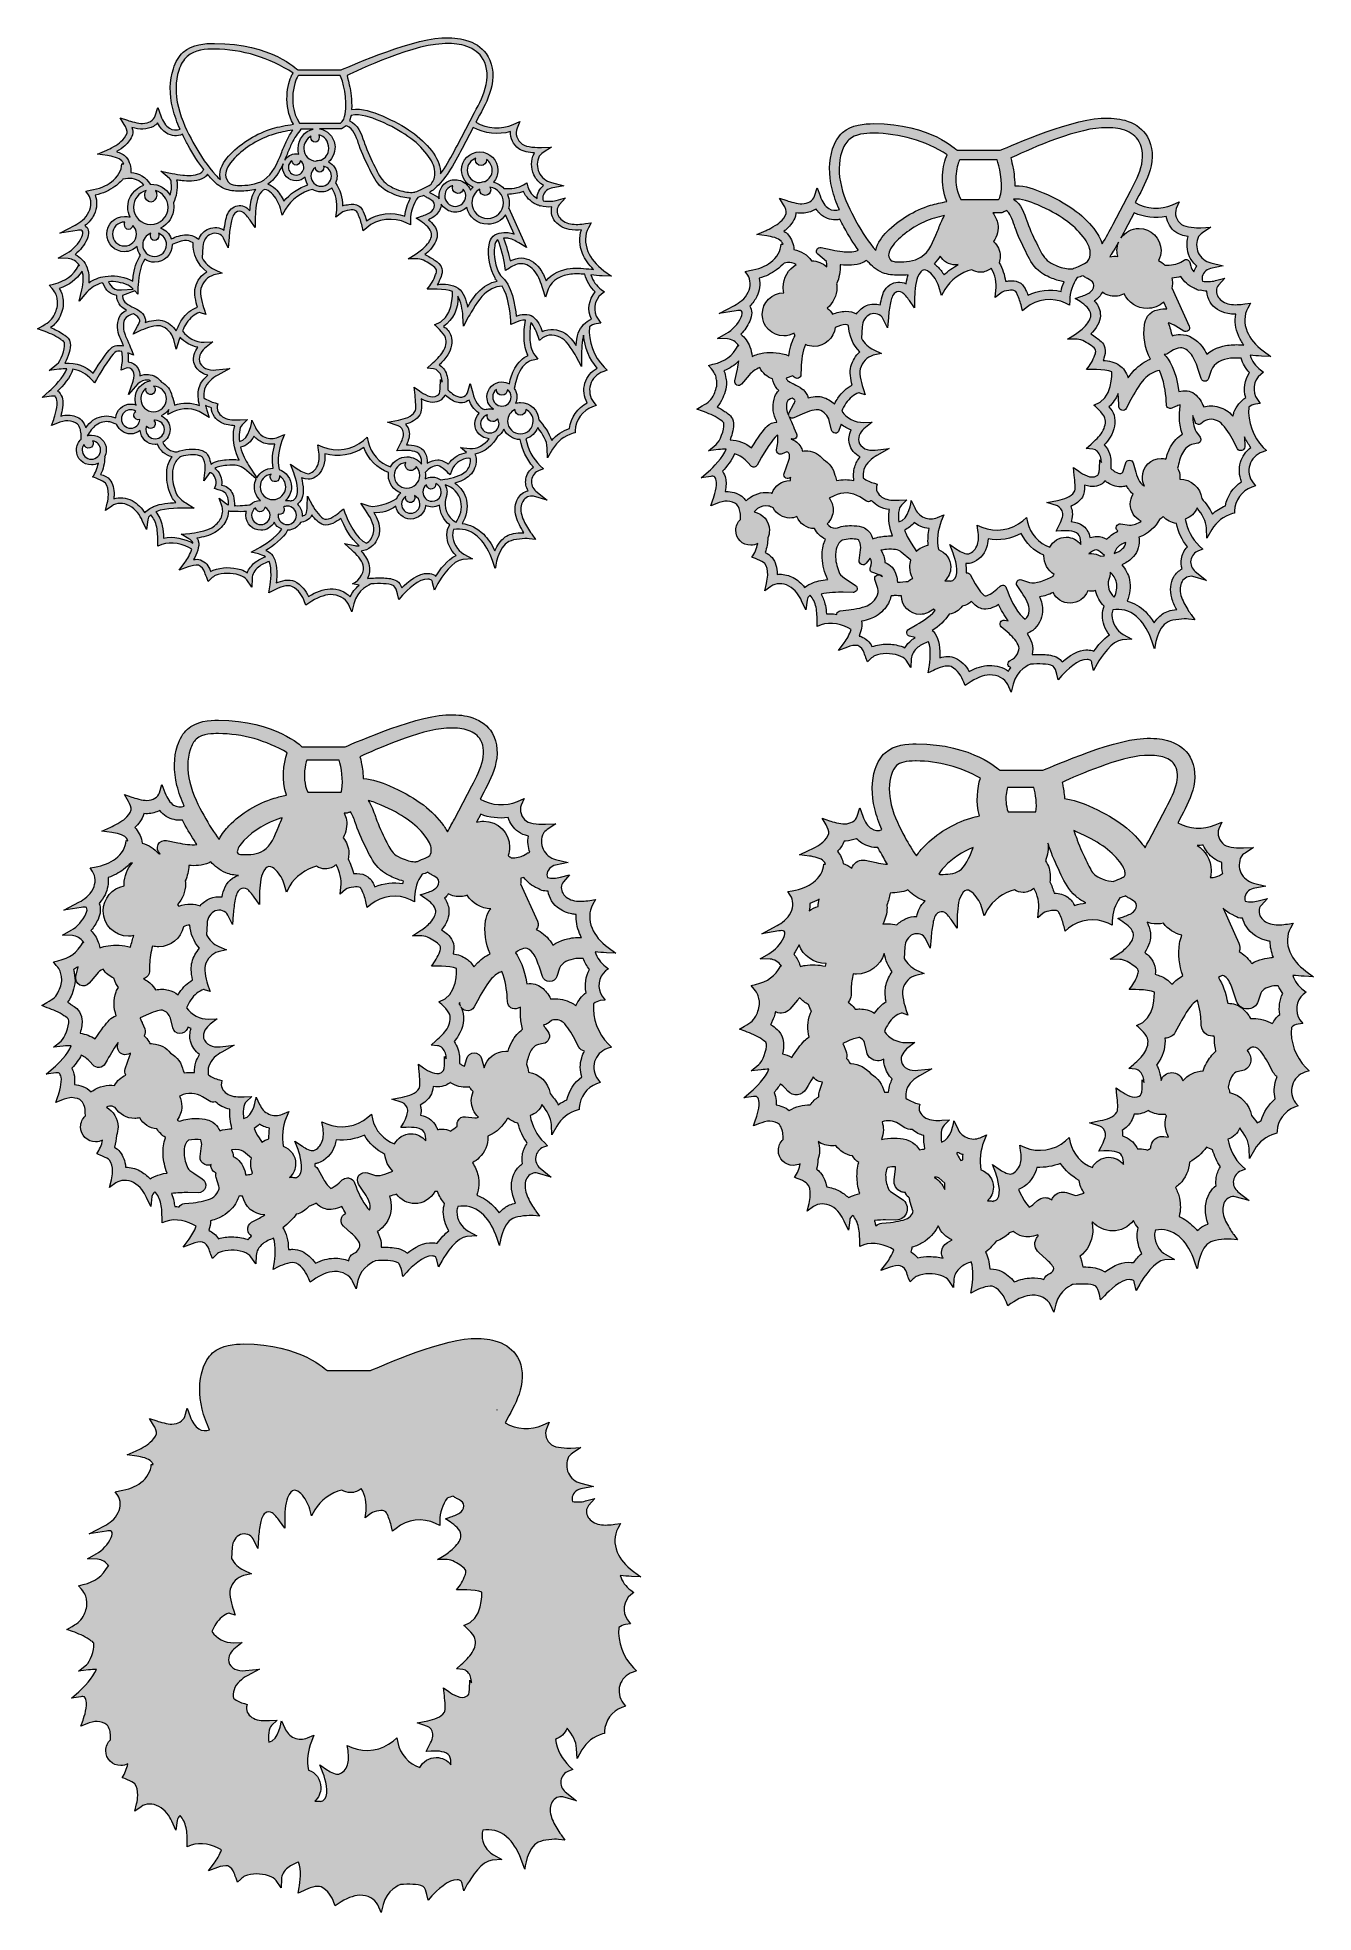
# Model space of a CAD drawing. Header units: millimetres. Extents: x 28 to 697, y -728 to 254.
import ezdxf

# ---------------------------------------------------------------- set-up
doc = ezdxf.new("R2010")
doc.units = ezdxf.units.MM
doc.header["$MEASUREMENT"] = 0
for name, color, linetype in [('Layer 1', 7, 'Continuous'), ('Layer 2', 7, 'Continuous'), ('Layer 3', 7, 'Continuous'), ('Layer 4', 7, 'Continuous'), ('Layer 5', 7, 'Continuous')]:
    doc.layers.add(name, color=color, linetype=linetype)

msp = doc.modelspace()

# ---------------------------------------------------------------- hatches: boundary and pattern name
at = {"layer": 'Layer 1'}
h = msp.add_hatch(color=2, dxfattribs=at)
h.dxf.hatch_style = 2
edge = h.paths.add_edge_path()
edge.add_spline(control_points=[(332.88, -578.62), (333.95, -577.72), (335.16, -577.13), (336.41, -576.96), (336.41, -576.96), (338.94, -576.61), (338.94, -576.61), (338.94, -576.61), (337.41, -574.57), (337.41, -574.57), (334.5, -570.68), (335.33, -564.41), (339.15, -561.41), (339.15, -561.41), (340.7, -560.19), (340.7, -560.19), (340.7, -560.19), (339.11, -559.02), (339.11, -559.02), (336.53, -557.13), (334.61, -554.4), (333.66, -551.35), (335.58, -551.55), (337.58, -551.76), (339.56, -551.84), (339.56, -551.84), (344.48, -552.05), (344.48, -552.05), (344.48, -552.05), (340.52, -549.14), (340.52, -549.14), (336.45, -546.14), (333.61, -542.75), (332.07, -539.04), (330.31, -534.79), (330.42, -530.17), (332.37, -526.67), (332.37, -526.67), (333.85, -524.02), (333.85, -524.02), (333.85, -524.02), (330.84, -524.46), (330.84, -524.46), (328.26, -524.84), (325.51, -525.11), (322.89, -524.6), (320.22, -524.07), (318.03, -522.71), (316.86, -520.87), (315.61, -518.89), (315.68, -516.25), (317.02, -514.73), (317.02, -514.73), (320.31, -511.01), (320.31, -511.01), (320.31, -511.01), (315.51, -512.29), (315.51, -512.29), (313.2, -512.91), (310.86, -512.97), (308.71, -512.5), (308.55, -512.03), (308.46, -511.53), (308.45, -511.04), (308.42, -508.71), (310.43, -506.42), (312.93, -505.92), (312.93, -505.92), (319.55, -504.61), (319.55, -504.61), (319.55, -504.61), (312.99, -502.99), (312.99, -502.99), (310.19, -502.31), (307.69, -500.25), (306.47, -497.64), (305.25, -495.02), (305.29, -491.79), (306.56, -489.2), (306.78, -488.76), (307.81, -487.86), (308.64, -487.3), (308.64, -487.3), (313.02, -484.35), (313.02, -484.35), (313.02, -484.35), (307.74, -484.56), (307.74, -484.56), (305.69, -484.63), (299.86, -484.49), (297.68, -482.88), (294.98, -480.89), (293.78, -477.21), (294.96, -474.52), (294.96, -474.52), (296.47, -471.06), (296.47, -471.06), (296.47, -471.06), (292.99, -472.54), (292.99, -472.54), (286.73, -475.22), (279.33, -474.76), (273.43, -471.39), (273.43, -471.39), (275.36, -467.74), (275.36, -467.74), (277.92, -462.87), (280.57, -457.83), (281.74, -452.22), (283.07, -445.81), (281.99, -439.65), (278.8, -435.32), (276.39, -432.07), (272.56, -429.57), (268.02, -428.3), (264.53, -427.32), (260.55, -426.98), (255.52, -427.24), (237.36, -428.17), (203.35, -443.91), (202.77, -443.91), (202.77, -443.91), (180.14, -443.91), (180.14, -443.91), (179.92, -443.91), (166.5, -430.16), (136.42, -430.04), (131.7, -430.03), (124.86, -430.48), (120.11, -434.75), (117.86, -436.78), (116.11, -439.66), (114.93, -443.31), (112.92, -449.5), (112.83, -456.71), (114.65, -464.16), (115.59, -467.99), (116.96, -471.64), (118.45, -474.98), (116.76, -475.83), (114.47, -475.49), (112.9, -474.49), (111, -473.28), (109.47, -471.07), (108.35, -467.94), (108.35, -467.94), (106.8, -463.62), (106.8, -463.62), (106.8, -463.62), (105.5, -468.02), (105.5, -468.02), (105.16, -469.16), (104.26, -470.22), (103.03, -470.91), (101.91, -471.55), (100.51, -471.92), (98.85, -472.01), (96.72, -472.14), (92.45, -470.85), (90.99, -470.35), (90.99, -470.35), (87.1, -469), (87.1, -469), (87.1, -469), (89.21, -472.53), (89.21, -472.53), (90, -473.85), (90.94, -476.14), (90.67, -477.05), (90.15, -478.8), (88.76, -480.31), (87.48, -481.55), (85.81, -483.16), (81.55, -485.3), (80.05, -485.99), (80.05, -485.99), (75.3, -488.17), (75.3, -488.17), (75.3, -488.17), (80.48, -488.84), (80.48, -488.84), (82.72, -489.13), (86.72, -490.12), (87.91, -491.53), (88.32, -492.02), (88.67, -492.57), (88.95, -493.15), (88.95, -493.15), (88, -493.11), (88, -493.11), (87.84, -496.61), (85.78, -500.19), (82.49, -502.67), (79.7, -504.78), (76.08, -506.21), (71.42, -507.03), (71.42, -507.03), (69.13, -507.44), (69.13, -507.44), (69.13, -507.44), (70.44, -509.36), (70.44, -509.36), (72.1, -511.79), (72.21, -515.33), (70.72, -518.39), (69.06, -521.81), (65.9, -524.01), (63.55, -525.26), (63.55, -525.26), (55.43, -529.54), (55.43, -529.54), (55.43, -529.54), (64.49, -528.06), (64.49, -528.06), (65.59, -527.88), (66.69, -527.78), (67.2, -528.23), (67.82, -528.78), (67.55, -530.24), (67, -531.44), (65.36, -535.02), (62.58, -538.07), (59.17, -540.04), (59.17, -540.04), (54.65, -542.64), (54.65, -542.64), (54.65, -542.64), (59.86, -542.84), (59.86, -542.84), (62.1, -542.92), (64.31, -544.32), (65.79, -546.44), (65.79, -546.44), (65.52, -546.28), (65.52, -546.28), (62.2, -551.95), (58.73, -554.53), (52.25, -556.12), (52.25, -556.12), (49.91, -556.69), (49.91, -556.69), (49.91, -556.69), (51.46, -558.54), (51.46, -558.54), (53.58, -561.07), (53.74, -562.03), (54.15, -564.34), (54.15, -564.34), (54.22, -564.75), (54.22, -564.75), (54.65, -567.16), (53.71, -569.73), (52.84, -571.7), (51.44, -574.9), (50, -575.96), (46.53, -577.96), (46.53, -577.96), (43.79, -579.54), (43.79, -579.54), (43.79, -579.54), (46.75, -580.66), (46.75, -580.66), (49.75, -581.79), (52.84, -582.96), (55.46, -584.83), (55.8, -585.07), (56.12, -585.28), (56.42, -585.47), (57.63, -586.26), (57.89, -586.46), (57.99, -587.46), (58.26, -590.21), (55.86, -596.6), (53.98, -598.13), (53.98, -598.13), (49.96, -601.4), (49.96, -601.4), (49.96, -601.4), (55.11, -600.78), (55.11, -600.78), (56.57, -600.61), (57.94, -600.52), (59.22, -600.53), (57.68, -604.86), (52.21, -610.29), (49.98, -612.22), (49.98, -612.22), (46.15, -615.52), (46.15, -615.52), (46.15, -615.52), (51.16, -614.84), (51.16, -614.84), (51.82, -614.75), (52.7, -614.79), (52.97, -614.92), (53.39, -615.33), (53.71, -615.98), (53.96, -616.99), (54.62, -619.65), (52.97, -625.2), (52.27, -627.12), (52.27, -627.12), (51.13, -630.27), (51.13, -630.27), (51.13, -630.27), (54.24, -629.02), (54.24, -629.02), (55.64, -628.46), (58.36, -627.62), (59.67, -627.76), (61.61, -627.97), (63.57, -628.33), (64.7, -629.53), (65.39, -630.26), (65.81, -631.33), (66.22, -632.37), (66.47, -632.99), (66.6, -634.55), (66.62, -635.46), (66.62, -635.46), (66.66, -637.37), (66.66, -637.37), (65.13, -638.8), (64.17, -640.83), (64.17, -643.09), (64.17, -647.41), (67.69, -650.92), (72, -650.92), (73.33, -650.92), (74.58, -650.59), (75.68, -650), (75.2, -652.58), (74.18, -655.06), (72.67, -657.19), (72.67, -657.19), (78.28, -659.22), (79.35, -660.54), (80.47, -661.92), (80.99, -663.95), (80.91, -666.58), (80.86, -668.02), (80.66, -669.47), (80.31, -670.87), (80.31, -670.87), (79.34, -674.8), (79.34, -674.8), (79.34, -674.8), (82.64, -672.45), (82.64, -672.45), (85.11, -670.7), (88.85, -670.63), (91.94, -672.27), (95.42, -674.11), (97.53, -677.51), (98.69, -680.04), (98.69, -680.04), (100.88, -684.82), (100.88, -684.82), (100.88, -684.82), (101.54, -679.6), (101.54, -679.6), (101.65, -678.72), (102.17, -677.9), (103.09, -677.13), (104.59, -678.62), (105.67, -680.8), (106.23, -683.43), (106.76, -685.95), (106.8, -688.63), (106.83, -691.23), (106.83, -691.23), (106.86, -693.41), (106.86, -693.41), (106.86, -693.41), (108.88, -692.6), (108.88, -692.6), (113.65, -690.71), (120.47, -692.45), (124.7, -695.11), (123.86, -697.54), (122.23, -700.27), (120.96, -701.98), (120.96, -701.98), (117.93, -706.04), (117.93, -706.04), (117.93, -706.04), (122.68, -704.28), (122.68, -704.28), (124.22, -703.72), (126.98, -703.07), (128.06, -703.47), (129.69, -704.08), (131.02, -705.56), (131.45, -707.25), (131.68, -708.18), (132.32, -709.75), (132.39, -709.92), (132.39, -709.92), (133.24, -711.99), (133.24, -711.99), (133.24, -711.99), (134.84, -710.42), (134.84, -710.42), (135.46, -709.8), (136.41, -709.03), (136.83, -708.87), (140.85, -707.4), (145.3, -707.31), (149.37, -708.62), (151.35, -709.25), (152.67, -710.09), (153.41, -711.17), (153.41, -711.17), (155.97, -714.89), (155.97, -714.89), (155.97, -714.89), (156.15, -710.38), (156.15, -710.38), (156.23, -708.25), (157.47, -706.06), (159.55, -704.39), (161.21, -703.05), (163.19, -702.16), (165.18, -701.43), (166.7, -705.36), (166.01, -712.16), (165.52, -714.84), (165.52, -714.84), (164.99, -717.83), (164.99, -717.83), (164.99, -717.83), (167.68, -716.45), (167.68, -716.45), (170.21, -715.15), (174.99, -713.48), (177.07, -714.5), (180.6, -716.24), (182.6, -719.88), (183.66, -722.62), (183.66, -722.62), (184.34, -724.4), (184.34, -724.4), (184.34, -724.4), (185.91, -723.32), (185.91, -723.32), (190.05, -720.45), (193.74, -719), (197.19, -718.87), (201.33, -718.71), (205.21, -720.8), (206.65, -723.93), (206.65, -723.93), (208.47, -727.87), (208.47, -727.87), (208.47, -727.87), (209.47, -723.65), (209.47, -723.65), (211.04, -716.23), (218.55, -713.23), (218.55, -713.23), (220.72, -713.09), (222.89, -713.06), (225.06, -713.14), (226.83, -713.2), (228.86, -713.35), (230.43, -714.26), (231.23, -714.72), (232.08, -717.01), (232.39, -718.48), (232.39, -718.48), (232.99, -721.4), (232.99, -721.4), (232.99, -721.4), (234.98, -719.18), (234.98, -719.18), (237.19, -716.7), (243.89, -710.36), (248.25, -710.71), (249.13, -710.79), (249.73, -710.94), (250.15, -711.21), (250.33, -711.41), (250.62, -712.1), (250.76, -712.67), (250.76, -712.67), (251.64, -716.45), (251.64, -716.45), (251.64, -716.45), (253.53, -713.05), (253.53, -713.05), (255.42, -709.66), (261.43, -700.77), (266.53, -700.46), (266.53, -700.46), (271.66, -700.14), (271.66, -700.14), (271.66, -700.14), (267.17, -697.65), (267.17, -697.65), (263.61, -695.67), (261.22, -691.6), (261.23, -687.53), (261.23, -686.5), (261.41, -685.57), (261.74, -684.82), (261.74, -684.82), (263.31, -684.63), (263.31, -684.63), (267.4, -684.12), (271.92, -685.9), (275.38, -689.37), (278.24, -692.23), (280.44, -696.1), (282.32, -701.54), (282.32, -701.54), (283.59, -705.19), (283.59, -705.19), (283.59, -705.19), (284.87, -693.62), (290.62, -691.03), (293.45, -689.76), (299.16, -689.34), (301.29, -689.56), (301.29, -689.56), (304.6, -689.91), (304.6, -689.91), (304.6, -689.91), (302.67, -687.2), (302.67, -687.2), (302.65, -687.18), (301.46, -685.5), (300.93, -684.61), (299.54, -682.24), (298.1, -679.8), (297.39, -677.2), (296.65, -674.5), (296.85, -671.87), (297.95, -669.98), (299.13, -667.94), (301.57, -666.77), (303.52, -667.32), (303.52, -667.32), (310.72, -669.35), (310.72, -669.35), (310.72, -669.35), (304.86, -664.7), (304.86, -664.7), (303.13, -663.33), (302.19, -660.94), (302.54, -658.75), (302.88, -656.57), (304.49, -654.58), (306.56, -653.8), (306.56, -653.8), (308.78, -652.96), (308.78, -652.96), (308.78, -652.96), (307.07, -651.31), (307.07, -651.31), (303.14, -647.53), (300.53, -642.55), (299.64, -637.18), (302.49, -636.28), (304.78, -634.1), (305.82, -631.32), (308.56, -634.81), (310.6, -638.2), (310.77, -642.04), (310.77, -642.04), (311.01, -647.24), (311.01, -647.24), (311.01, -647.24), (313.58, -642.71), (313.58, -642.71), (315.88, -638.65), (319.79, -635.6), (324.3, -634.35), (324.3, -634.35), (325.35, -634.06), (325.35, -634.06), (325.35, -634.06), (325.39, -632.96), (325.39, -632.96), (325.62, -627.51), (329.35, -622.38), (334.46, -620.48), (334.46, -620.48), (336.38, -619.77), (336.38, -619.77), (336.38, -619.77), (335.13, -618.16), (335.13, -618.16), (333.12, -615.57), (332.47, -612.02), (333.41, -608.89), (334.35, -605.76), (336.85, -603.15), (339.95, -602.1), (339.95, -602.1), (342.23, -601.32), (342.23, -601.32), (342.23, -601.32), (340.52, -599.61), (340.52, -599.61), (335.12, -594.22), (332.22, -586.22), (332.88, -578.62)], knot_values=[0, 0, 0, 0, 1, 1, 1, 2, 2, 2, 3, 3, 3, 4, 4, 4, 5, 5, 5, 6, 6, 6, 7, 7, 7, 8, 8, 8, 9, 9, 9, 10, 10, 10, 11, 11, 11, 12, 12, 12, 13, 13, 13, 14, 14, 14, 15, 15, 15, 16, 16, 16, 17, 17, 17, 18, 18, 18, 19, 19, 19, 20, 20, 20, 21, 21, 21, 22, 22, 22, 23, 23, 23, 24, 24, 24, 25, 25, 25, 26, 26, 26, 27, 27, 27, 28, 28, 28, 29, 29, 29, 30, 30, 30, 31, 31, 31, 32, 32, 32, 33, 33, 33, 34, 34, 34, 35, 35, 35, 36, 36, 36, 37, 37, 37, 38, 38, 38, 39, 39, 39, 40, 40, 40, 41, 41, 41, 42, 42, 42, 43, 43, 43, 44, 44, 44, 45, 45, 45, 46, 46, 46, 47, 47, 47, 48, 48, 48, 49, 49, 49, 50, 50, 50, 51, 51, 51, 52, 52, 52, 53, 53, 53, 54, 54, 54, 55, 55, 55, 56, 56, 56, 57, 57, 57, 58, 58, 58, 59, 59, 59, 60, 60, 60, 61, 61, 61, 62, 62, 62, 63, 63, 63, 64, 64, 64, 65, 65, 65, 66, 66, 66, 67, 67, 67, 68, 68, 68, 69, 69, 69, 70, 70, 70, 71, 71, 71, 72, 72, 72, 73, 73, 73, 74, 74, 74, 75, 75, 75, 76, 76, 76, 77, 77, 77, 78, 78, 78, 79, 79, 79, 80, 80, 80, 81, 81, 81, 82, 82, 82, 83, 83, 83, 84, 84, 84, 85, 85, 85, 86, 86, 86, 87, 87, 87, 88, 88, 88, 89, 89, 89, 90, 90, 90, 91, 91, 91, 92, 92, 92, 93, 93, 93, 94, 94, 94, 95, 95, 95, 96, 96, 96, 97, 97, 97, 98, 98, 98, 99, 99, 99, 100, 100, 100, 101, 101, 101, 102, 102, 102, 103, 103, 103, 104, 104, 104, 105, 105, 105, 106, 106, 106, 107, 107, 107, 108, 108, 108, 109, 109, 109, 110, 110, 110, 111, 111, 111, 112, 112, 112, 113, 113, 113, 114, 114, 114, 115, 115, 115, 116, 116, 116, 117, 117, 117, 118, 118, 118, 119, 119, 119, 120, 120, 120, 121, 121, 121, 122, 122, 122, 123, 123, 123, 124, 124, 124, 125, 125, 125, 126, 126, 126, 127, 127, 127, 128, 128, 128, 129, 129, 129, 130, 130, 130, 131, 131, 131, 132, 132, 132, 133, 133, 133, 134, 134, 134, 135, 135, 135, 136, 136, 136, 137, 137, 137, 138, 138, 138, 139, 139, 139, 140, 140, 140, 141, 141, 141, 142, 142, 142, 143, 143, 143, 144, 144, 144, 145, 145, 145, 146, 146, 146, 147, 147, 147, 148, 148, 148, 149, 149, 149, 150, 150, 150, 151, 151, 151, 152, 152, 152, 153, 153, 153, 154, 154, 154, 155, 155, 155, 156, 156, 156, 157, 157, 157, 158, 158, 158, 159, 159, 159, 160, 160, 160, 161, 161, 161, 162, 162, 162, 163, 163, 163, 164, 164, 164, 165, 165, 165, 166, 166, 166, 167, 167, 167, 168, 168, 168, 169, 169, 169, 170, 170, 170, 171, 171, 171, 172, 172, 172, 173, 173, 173, 174, 174, 174, 175, 175, 175, 176, 176, 176, 177, 177, 177, 178, 178, 178, 179, 179, 179, 180, 180, 180, 181, 181, 181, 182, 182, 182, 183, 183, 183, 184, 184, 184, 185, 185, 185, 186, 186, 186, 187, 187, 187, 188, 188, 188, 189, 189, 189, 190, 190, 190, 191, 191, 191, 192, 192, 192, 193, 193, 193, 194, 194, 194, 195, 195, 195, 196, 196, 196, 197, 197, 197, 198, 198, 198, 199, 199, 199, 200, 200, 200, 201, 201, 201, 202, 202, 202, 202], degree=3, periodic=1)
edge = h.paths.add_edge_path()
edge.add_spline(control_points=[(269.11, -464.46), (269.11, -464.46), (269.08, -464.45), (269.08, -464.45), (269.08, -464.45), (269.11, -464.46), (269.11, -464.46), (269.11, -464.46), (269.11, -464.46), (269.11, -464.46)], knot_values=[0, 0, 0, 0, 1, 1, 1, 2, 2, 2, 3, 3, 3, 3], degree=3, periodic=1)
edge = h.paths.add_edge_path()
edge.add_spline(control_points=[(162.83, -636.37), (160.62, -635.43), (158.8, -633.53), (157.96, -631.29), (157.96, -631.29), (156.14, -627.52), (156.14, -627.52), (156.14, -627.52), (154.91, -637.75), (149.56, -638.7), (149.35, -637.08), (149.31, -635.41), (149.5, -633.7), (149.7, -631.87), (150.18, -630.62), (150.96, -629.88), (150.96, -629.88), (153.87, -627.12), (153.87, -627.12), (153.87, -627.12), (149.86, -627.3), (149.86, -627.3), (146.96, -627.43), (143.94, -627.38), (141.46, -626.12), (139.38, -625.07), (137.44, -622.64), (137.94, -620.2), (137.94, -620.2), (138.23, -618.83), (138.23, -618.83), (138.23, -618.83), (136.88, -618.45), (136.88, -618.45), (134.78, -617.87), (132.8, -616.96), (130.99, -615.76), (130.82, -614.19), (130.89, -612.7), (131.33, -611.27), (132.42, -607.73), (135.64, -605.31), (138.16, -603.91), (138.16, -603.91), (144.61, -600.31), (144.61, -600.31), (144.61, -600.31), (137.27, -601.11), (137.27, -601.11), (135.21, -601.33), (133.33, -601.06), (131.83, -600.32), (130.18, -599.52), (128.98, -598.11), (128.61, -596.57), (127.92, -593.69), (130.04, -590.83), (132.07, -589.26), (132.07, -589.26), (135.67, -586.48), (135.67, -586.48), (135.67, -586.48), (131.12, -586.58), (131.12, -586.58), (126.66, -586.68), (122.22, -584.37), (119.7, -580.69), (120.31, -579.26), (121.02, -577.85), (121.88, -576.56), (123.7, -573.83), (126.07, -571.9), (128.58, -571.09), (128.71, -571.1), (128.96, -571.15), (129.14, -571.21), (129.14, -571.21), (132.01, -572.13), (132.01, -572.13), (132.01, -572.13), (131.02, -569.28), (131.02, -569.28), (130.3, -567.25), (128.62, -561.35), (129.36, -558.54), (130.3, -555.02), (133.06, -552.15), (136.24, -551.4), (136.24, -551.4), (140.51, -550.38), (140.51, -550.38), (140.51, -550.38), (136.51, -548.57), (136.51, -548.57), (133.76, -547.33), (131.51, -545.11), (130.06, -542.44), (130.06, -542.44), (130.39, -536.49), (130.39, -536.49), (130.55, -533.55), (132.27, -530.91), (134.67, -529.92), (137.14, -528.91), (140.23, -529.93), (141.3, -532.12), (141.3, -532.12), (143.73, -537.1), (143.73, -537.1), (143.73, -537.1), (144.14, -531.57), (144.14, -531.57), (144.34, -528.99), (144.69, -526.39), (145.19, -523.85), (145.59, -521.84), (146.2, -519.64), (147.72, -518.61), (148.78, -517.89), (150.29, -517.84), (151.39, -518.49), (152.29, -519.03), (154.13, -521.28), (155.14, -522.71), (155.14, -522.71), (157.88, -526.57), (157.88, -526.57), (157.88, -526.57), (157.87, -521.84), (157.87, -521.84), (157.86, -519.68), (158.12, -513.43), (159.39, -510.55), (160.49, -508.07), (161.57, -506.85), (162.81, -506.69), (164.06, -506.52), (165.41, -507.56), (166.31, -508.45), (168.55, -510.67), (170.17, -513.46), (170.98, -516.51), (170.98, -516.51), (171.93, -520.09), (171.93, -520.09), (171.93, -520.09), (173.74, -516.85), (173.74, -516.85), (176.35, -512.18), (182.17, -507.93), (187.79, -506.54), (189.11, -507.41), (190.68, -507.91), (192.37, -507.91), (194.54, -507.91), (196.52, -507.08), (198.01, -505.71), (200.07, -509.22), (200.97, -513.41), (200.5, -517.45), (200.5, -517.45), (200.07, -521.19), (200.07, -521.19), (200.07, -521.19), (202.95, -518.77), (202.95, -518.77), (203.96, -517.94), (205.41, -517.69), (207.21, -517.45), (208.48, -517.29), (209.78, -517.17), (210.53, -517.72), (211.02, -518.07), (211.37, -518.79), (211.66, -519.43), (212.59, -521.48), (213.31, -523.62), (213.81, -525.8), (213.81, -525.8), (214.36, -528.18), (214.36, -528.18), (214.36, -528.18), (216.23, -526.62), (216.23, -526.62), (221.85, -521.93), (230.36, -520.89), (236.94, -524.08), (236.94, -524.08), (239.08, -525.12), (239.08, -525.12), (239.08, -525.12), (239.1, -522.75), (239.1, -522.75), (239.13, -518.49), (240.56, -514.19), (243.05, -510.73), (244.08, -510.49), (245.1, -510.15), (246.11, -509.71), (246.26, -509.89), (246.44, -510.05), (246.63, -510.18), (247.2, -510.54), (247.78, -510.85), (248.35, -511.16), (249.74, -511.91), (251.05, -512.62), (251.56, -513.73), (252.21, -515.14), (251.4, -516.94), (250.26, -517.98), (248.84, -519.29), (246.84, -519.96), (244.91, -520.61), (244.91, -520.61), (242.05, -521.58), (242.05, -521.58), (242.05, -521.58), (244.54, -523.28), (244.54, -523.28), (247.12, -525.03), (249.9, -527.14), (250.17, -529.89), (250.34, -531.71), (249.4, -533.74), (247.37, -535.94), (245.85, -537.6), (244.1, -539.05), (242.2, -540.25), (242.2, -540.25), (237.96, -542.93), (237.96, -542.93), (237.96, -542.93), (242.98, -543.02), (242.98, -543.02), (245.66, -543.06), (248.26, -544.87), (250.36, -546.32), (251.46, -547.08), (252.47, -547.85), (252.71, -548.76), (252.9, -549.48), (252.62, -550.41), (252.33, -551.22), (251.32, -554.01), (249.83, -556.56), (247.9, -558.82), (247.9, -558.82), (257.64, -558.54), (261.13, -560.12), (261.13, -560.12), (261.99, -574.86), (251.78, -577.53), (251.78, -577.53), (256.84, -581.9), (257.54, -584.26), (258.18, -586.45), (257.66, -589.14), (256.12, -591.64), (254.63, -594.03), (252.44, -596.01), (250.32, -597.92), (250.32, -597.92), (247.82, -600.19), (247.82, -600.19), (247.82, -600.19), (251.17, -600.53), (251.17, -600.53), (253.17, -600.73), (254.65, -602.63), (255.23, -604.42), (255.55, -605.4), (255.69, -606.43), (255.73, -607.49), (255.73, -607.49), (254.81, -606.16), (254.81, -606.16), (254.81, -606.16), (254.72, -610.81), (254.72, -610.81), (254.66, -613.51), (254.1, -614.03), (253.19, -614.58), (250.32, -616.29), (246.09, -613.79), (243.82, -612.15), (243.82, -612.15), (241.11, -610.19), (241.11, -610.19), (241.11, -610.19), (241.53, -614.32), (241.53, -614.32), (241.83, -617.28), (242.29, -621.75), (241.52, -622.99), (239.82, -625.69), (236.16, -626.76), (232.79, -627.45), (232.79, -627.45), (227.19, -628.59), (227.19, -628.59), (227.19, -628.59), (232.63, -630.35), (232.63, -630.35), (234.11, -630.82), (235.3, -632.43), (235.54, -634.26), (235.72, -635.62), (234.82, -638.31), (233.26, -641.12), (233.26, -641.12), (231.97, -643.45), (231.97, -643.45), (231.97, -643.45), (234.63, -643.35), (234.63, -643.35), (238.33, -643.21), (242.76, -643.36), (244.13, -645.87), (244.87, -647.22), (245.03, -648.83), (244.97, -650.45), (243.19, -648.15), (240.41, -646.67), (237.29, -646.67), (233.52, -646.67), (230.25, -648.84), (228.64, -651.99), (222.94, -649.97), (218.3, -644.79), (217.06, -638.87), (217.06, -638.87), (216.54, -636.38), (216.54, -636.38), (216.54, -636.38), (214.61, -638.04), (214.61, -638.04), (208.81, -643.04), (200.17, -644.41), (193.11, -641.45), (193.11, -641.45), (190.58, -640.39), (190.58, -640.39), (190.58, -640.39), (191.05, -643.08), (191.05, -643.08), (191.55, -646.02), (191.46, -648.45), (190.76, -650.52), (189.96, -652.87), (188.24, -654.75), (186.27, -655.41), (184.98, -655.84), (181.96, -654.38), (180.32, -653.25), (180.32, -653.25), (176.36, -650.51), (176.36, -650.51), (176.36, -650.51), (178.06, -655.01), (178.06, -655.01), (179.03, -657.57), (181.27, -665.51), (178.89, -668.36), (178.29, -669.08), (177.35, -669.77), (176.73, -669.55), (176.73, -669.55), (176.66, -669.75), (176.66, -669.75), (176.01, -669.57), (175.33, -669.48), (174.62, -669.48), (174.29, -669.48), (173.96, -669.5), (173.64, -669.54), (175.59, -667.77), (176.81, -665.21), (176.81, -662.38), (176.81, -658.15), (174.09, -654.54), (170.3, -653.22), (169.41, -648.26), (169.95, -642.99), (171.84, -638.33), (171.84, -638.33), (173.2, -634.97), (173.2, -634.97), (173.2, -634.97), (169.87, -636.38), (169.87, -636.38), (167.66, -637.32), (165.03, -637.31), (162.83, -636.37)], knot_values=[0, 0, 0, 0, 1, 1, 1, 2, 2, 2, 3, 3, 3, 4, 4, 4, 5, 5, 5, 6, 6, 6, 7, 7, 7, 8, 8, 8, 9, 9, 9, 10, 10, 10, 11, 11, 11, 12, 12, 12, 13, 13, 13, 14, 14, 14, 15, 15, 15, 16, 16, 16, 17, 17, 17, 18, 18, 18, 19, 19, 19, 20, 20, 20, 21, 21, 21, 22, 22, 22, 23, 23, 23, 24, 24, 24, 25, 25, 25, 26, 26, 26, 27, 27, 27, 28, 28, 28, 29, 29, 29, 30, 30, 30, 31, 31, 31, 32, 32, 32, 33, 33, 33, 34, 34, 34, 35, 35, 35, 36, 36, 36, 37, 37, 37, 38, 38, 38, 39, 39, 39, 40, 40, 40, 41, 41, 41, 42, 42, 42, 43, 43, 43, 44, 44, 44, 45, 45, 45, 46, 46, 46, 47, 47, 47, 48, 48, 48, 49, 49, 49, 50, 50, 50, 51, 51, 51, 52, 52, 52, 53, 53, 53, 54, 54, 54, 55, 55, 55, 56, 56, 56, 57, 57, 57, 58, 58, 58, 59, 59, 59, 60, 60, 60, 61, 61, 61, 62, 62, 62, 63, 63, 63, 64, 64, 64, 65, 65, 65, 66, 66, 66, 67, 67, 67, 68, 68, 68, 69, 69, 69, 70, 70, 70, 71, 71, 71, 72, 72, 72, 73, 73, 73, 74, 74, 74, 75, 75, 75, 76, 76, 76, 77, 77, 77, 78, 78, 78, 79, 79, 79, 80, 80, 80, 81, 81, 81, 82, 82, 82, 83, 83, 83, 84, 84, 84, 85, 85, 85, 86, 86, 86, 87, 87, 87, 88, 88, 88, 89, 89, 89, 90, 90, 90, 91, 91, 91, 92, 92, 92, 93, 93, 93, 94, 94, 94, 95, 95, 95, 96, 96, 96, 97, 97, 97, 98, 98, 98, 99, 99, 99, 100, 100, 100, 101, 101, 101, 102, 102, 102, 103, 103, 103, 104, 104, 104, 105, 105, 105, 106, 106, 106, 107, 107, 107, 108, 108, 108, 109, 109, 109, 110, 110, 110, 111, 111, 111, 112, 112, 112, 113, 113, 113, 114, 114, 114, 115, 115, 115, 116, 116, 116, 117, 117, 117, 118, 118, 118, 119, 119, 119, 120, 120, 120, 121, 121, 121, 122, 122, 122, 123, 123, 123, 124, 124, 124, 125, 125, 125, 126, 126, 126, 127, 127, 127, 128, 128, 128, 129, 129, 129, 130, 130, 130, 131, 131, 131, 131], degree=3, periodic=1)
at = {"layer": 'Layer 2'}
h = msp.add_hatch(color=2, dxfattribs=at)
h.dxf.hatch_style = 2
edge = h.paths.add_edge_path()
edge.add_spline(control_points=[(685.16, -264.18), (686.23, -263.28), (687.44, -262.69), (688.69, -262.52), (688.69, -262.52), (691.22, -262.18), (691.22, -262.18), (691.22, -262.18), (689.69, -260.14), (689.69, -260.14), (686.78, -256.25), (687.61, -249.97), (691.43, -246.97), (691.43, -246.97), (692.98, -245.75), (692.98, -245.75), (692.98, -245.75), (691.39, -244.58), (691.39, -244.58), (688.81, -242.69), (686.89, -239.96), (685.94, -236.92), (687.87, -237.12), (689.86, -237.32), (691.84, -237.41), (691.84, -237.41), (696.76, -237.62), (696.76, -237.62), (696.76, -237.62), (692.8, -234.7), (692.8, -234.7), (688.73, -231.71), (685.89, -228.31), (684.35, -224.6), (682.59, -220.36), (682.7, -215.73), (684.65, -212.24), (684.65, -212.24), (686.13, -209.58), (686.13, -209.58), (686.13, -209.58), (683.12, -210.02), (683.12, -210.02), (680.54, -210.4), (677.79, -210.68), (675.17, -210.16), (672.5, -209.64), (670.31, -208.28), (669.14, -206.43), (667.89, -204.46), (667.96, -201.82), (669.3, -200.3), (669.3, -200.3), (672.59, -196.57), (672.59, -196.57), (672.59, -196.57), (667.79, -197.86), (667.79, -197.86), (665.48, -198.48), (663.14, -198.54), (661, -198.06), (660.83, -197.59), (660.74, -197.1), (660.73, -196.6), (660.7, -194.28), (662.71, -191.98), (665.21, -191.49), (665.21, -191.49), (671.83, -190.17), (671.83, -190.17), (671.83, -190.17), (665.27, -188.56), (665.27, -188.56), (662.47, -187.87), (659.97, -185.82), (658.75, -183.2), (657.53, -180.59), (657.57, -177.36), (658.84, -174.77), (659.06, -174.32), (660.09, -173.42), (660.92, -172.86), (660.92, -172.86), (665.3, -169.92), (665.3, -169.92), (665.3, -169.92), (660.02, -170.12), (660.02, -170.12), (657.97, -170.2), (652.15, -170.06), (649.97, -168.45), (647.26, -166.45), (646.06, -162.78), (647.24, -160.09), (647.24, -160.09), (648.75, -156.62), (648.75, -156.62), (648.75, -156.62), (645.27, -158.11), (645.27, -158.11), (639.01, -160.78), (631.61, -160.33), (625.71, -156.96), (625.71, -156.96), (627.64, -153.3), (627.64, -153.3), (630.2, -148.43), (632.85, -143.4), (634.02, -137.79), (635.35, -131.37), (634.27, -125.21), (631.08, -120.89), (628.67, -117.63), (624.84, -115.14), (620.3, -113.86), (616.81, -112.88), (612.83, -112.55), (607.8, -112.8), (589.64, -113.74), (555.63, -129.48), (555.05, -129.48), (555.05, -129.48), (532.42, -129.48), (532.42, -129.48), (532.2, -129.48), (518.78, -115.72), (488.7, -115.61), (483.98, -115.59), (477.14, -116.04), (472.39, -120.31), (470.14, -122.34), (468.39, -125.22), (467.21, -128.87), (465.2, -135.06), (465.11, -142.27), (466.93, -149.72), (467.87, -153.55), (469.24, -157.21), (470.73, -160.54), (469.04, -161.39), (466.75, -161.05), (465.18, -160.05), (463.28, -158.84), (461.75, -156.64), (460.63, -153.5), (460.63, -153.5), (459.08, -149.18), (459.08, -149.18), (459.08, -149.18), (457.78, -153.58), (457.78, -153.58), (457.44, -154.72), (456.54, -155.78), (455.31, -156.48), (454.19, -157.11), (452.79, -157.48), (451.13, -157.58), (449.01, -157.7), (444.73, -156.42), (443.27, -155.91), (443.27, -155.91), (439.38, -154.57), (439.38, -154.57), (439.38, -154.57), (441.49, -158.1), (441.49, -158.1), (442.28, -159.41), (443.22, -161.71), (442.95, -162.61), (442.43, -164.36), (441.04, -165.87), (439.76, -167.11), (438.09, -168.73), (433.83, -170.87), (432.33, -171.56), (432.33, -171.56), (427.58, -173.73), (427.58, -173.73), (427.58, -173.73), (432.76, -174.41), (432.76, -174.41), (435, -174.7), (439, -175.68), (440.19, -177.09), (440.6, -177.58), (440.95, -178.13), (441.23, -178.72), (441.23, -178.72), (440.28, -178.67), (440.28, -178.67), (440.12, -182.17), (438.06, -185.75), (434.77, -188.24), (431.98, -190.35), (428.36, -191.77), (423.7, -192.6), (423.7, -192.6), (421.41, -193), (421.41, -193), (421.41, -193), (422.72, -194.92), (422.72, -194.92), (424.38, -197.35), (424.49, -200.9), (423, -203.96), (421.34, -207.38), (418.18, -209.58), (415.83, -210.82), (415.83, -210.82), (407.72, -215.1), (407.72, -215.1), (407.72, -215.1), (416.77, -213.63), (416.77, -213.63), (417.87, -213.45), (418.97, -213.34), (419.48, -213.79), (420.1, -214.35), (419.83, -215.81), (419.28, -217.01), (417.64, -220.59), (414.86, -223.64), (411.45, -225.6), (411.45, -225.6), (406.93, -228.21), (406.93, -228.21), (406.93, -228.21), (412.14, -228.4), (412.14, -228.4), (414.38, -228.49), (416.59, -229.89), (418.07, -232.01), (418.07, -232.01), (417.8, -231.85), (417.8, -231.85), (414.48, -237.52), (411.01, -240.09), (404.53, -241.68), (404.53, -241.68), (402.19, -242.26), (402.19, -242.26), (402.19, -242.26), (403.74, -244.1), (403.74, -244.1), (405.86, -246.63), (406.02, -247.59), (406.43, -249.9), (406.43, -249.9), (406.5, -250.31), (406.5, -250.31), (406.93, -252.72), (405.99, -255.3), (405.13, -257.27), (403.73, -260.46), (402.28, -261.52), (398.81, -263.52), (398.81, -263.52), (396.07, -265.1), (396.07, -265.1), (396.07, -265.1), (399.03, -266.22), (399.03, -266.22), (402.03, -267.36), (405.12, -268.53), (407.74, -270.39), (408.08, -270.63), (408.4, -270.84), (408.7, -271.03), (409.91, -271.83), (410.17, -272.03), (410.27, -273.02), (410.54, -275.78), (408.14, -282.16), (406.26, -283.69), (406.26, -283.69), (402.24, -286.96), (402.24, -286.96), (402.24, -286.96), (407.39, -286.35), (407.39, -286.35), (408.85, -286.17), (410.22, -286.09), (411.5, -286.1), (409.96, -290.42), (404.49, -295.85), (402.26, -297.78), (402.26, -297.78), (398.43, -301.09), (398.43, -301.09), (398.43, -301.09), (403.44, -300.4), (403.44, -300.4), (404.1, -300.31), (404.98, -300.35), (405.25, -300.48), (405.67, -300.89), (405.99, -301.55), (406.24, -302.55), (406.9, -305.22), (405.25, -310.77), (404.55, -312.68), (404.55, -312.68), (403.41, -315.83), (403.41, -315.83), (403.41, -315.83), (406.52, -314.59), (406.52, -314.59), (407.92, -314.02), (410.64, -313.18), (411.95, -313.33), (413.89, -313.54), (415.85, -313.9), (416.98, -315.1), (417.67, -315.82), (418.09, -316.9), (418.5, -317.94), (418.75, -318.56), (418.88, -320.11), (418.9, -321.02), (418.9, -321.02), (418.94, -322.93), (418.94, -322.93), (417.41, -324.36), (416.45, -326.4), (416.45, -328.65), (416.45, -332.97), (419.97, -336.48), (424.29, -336.48), (425.61, -336.48), (426.86, -336.15), (427.96, -335.57), (427.48, -338.14), (426.46, -340.62), (424.95, -342.76), (424.95, -342.76), (430.56, -344.78), (431.63, -346.11), (432.75, -347.48), (433.27, -349.51), (433.19, -352.14), (433.14, -353.59), (432.94, -355.03), (432.6, -356.43), (432.6, -356.43), (431.62, -360.37), (431.62, -360.37), (431.62, -360.37), (434.92, -358.02), (434.92, -358.02), (437.39, -356.26), (441.13, -356.19), (444.23, -357.83), (447.7, -359.68), (449.81, -363.08), (450.97, -365.61), (450.97, -365.61), (453.16, -370.38), (453.16, -370.38), (453.16, -370.38), (453.82, -365.17), (453.82, -365.17), (453.94, -364.29), (454.45, -363.47), (455.37, -362.69), (456.87, -364.19), (457.95, -366.37), (458.51, -369), (459.04, -371.52), (459.08, -374.2), (459.11, -376.79), (459.11, -376.79), (459.14, -378.97), (459.14, -378.97), (459.14, -378.97), (461.16, -378.17), (461.16, -378.17), (465.93, -376.28), (472.75, -378.02), (476.98, -380.67), (476.14, -383.1), (474.51, -385.84), (473.24, -387.55), (473.24, -387.55), (470.21, -391.61), (470.21, -391.61), (470.21, -391.61), (474.96, -389.85), (474.96, -389.85), (476.5, -389.28), (479.26, -388.63), (480.34, -389.03), (481.97, -389.64), (483.3, -391.13), (483.73, -392.82), (483.96, -393.75), (484.6, -395.31), (484.67, -395.49), (484.67, -395.49), (485.52, -397.56), (485.52, -397.56), (485.52, -397.56), (487.12, -395.98), (487.12, -395.98), (487.74, -395.36), (488.69, -394.59), (489.11, -394.44), (493.13, -392.96), (497.58, -392.87), (501.65, -394.18), (503.63, -394.82), (504.95, -395.65), (505.69, -396.74), (505.69, -396.74), (508.25, -400.46), (508.25, -400.46), (508.25, -400.46), (508.43, -395.95), (508.43, -395.95), (508.51, -393.81), (509.75, -391.63), (511.83, -389.95), (513.49, -388.62), (515.47, -387.72), (517.46, -387), (518.98, -390.92), (518.29, -397.73), (517.81, -400.41), (517.81, -400.41), (517.27, -403.39), (517.27, -403.39), (517.27, -403.39), (519.97, -402.01), (519.97, -402.01), (522.49, -400.72), (527.27, -399.05), (529.35, -400.07), (532.88, -401.8), (534.88, -405.44), (535.94, -408.19), (535.94, -408.19), (536.63, -409.97), (536.63, -409.97), (536.63, -409.97), (538.19, -408.88), (538.19, -408.88), (542.33, -406.02), (546.02, -404.56), (549.47, -404.44), (553.61, -404.28), (557.49, -406.36), (558.93, -409.49), (558.93, -409.49), (560.75, -413.44), (560.75, -413.44), (560.75, -413.44), (561.75, -409.21), (561.75, -409.21), (563.32, -401.79), (570.83, -398.8), (570.83, -398.8), (573, -398.66), (575.17, -398.62), (577.34, -398.7), (579.11, -398.77), (581.14, -398.91), (582.71, -399.83), (583.51, -400.29), (584.36, -402.58), (584.67, -404.05), (584.67, -404.05), (585.27, -406.96), (585.27, -406.96), (585.27, -406.96), (587.26, -404.74), (587.26, -404.74), (589.47, -402.27), (596.17, -395.92), (600.53, -396.28), (601.41, -396.35), (602.01, -396.51), (602.44, -396.78), (602.61, -396.97), (602.9, -397.67), (603.04, -398.23), (603.04, -398.23), (603.92, -402.01), (603.92, -402.01), (603.92, -402.01), (605.81, -398.62), (605.81, -398.62), (607.7, -395.22), (613.71, -386.33), (618.81, -386.02), (618.81, -386.02), (623.94, -385.71), (623.94, -385.71), (623.94, -385.71), (619.45, -383.21), (619.45, -383.21), (615.89, -381.23), (613.5, -377.17), (613.51, -373.1), (613.51, -372.06), (613.69, -371.13), (614.02, -370.39), (614.02, -370.39), (615.59, -370.19), (615.59, -370.19), (619.68, -369.69), (624.2, -371.46), (627.67, -374.94), (630.52, -377.8), (632.72, -381.66), (634.6, -387.1), (634.6, -387.1), (635.87, -390.75), (635.87, -390.75), (635.87, -390.75), (637.15, -379.18), (642.91, -376.6), (645.73, -375.33), (651.44, -374.9), (653.57, -375.12), (653.57, -375.12), (656.88, -375.47), (656.88, -375.47), (656.88, -375.47), (654.95, -372.76), (654.95, -372.76), (654.94, -372.74), (653.74, -371.07), (653.21, -370.17), (651.82, -367.81), (650.38, -365.37), (649.67, -362.77), (648.93, -360.07), (649.13, -357.43), (650.23, -355.54), (651.41, -353.5), (653.85, -352.34), (655.8, -352.88), (655.8, -352.88), (663, -354.91), (663, -354.91), (663, -354.91), (657.14, -350.27), (657.14, -350.27), (655.41, -348.89), (654.47, -346.5), (654.82, -344.32), (655.16, -342.13), (656.77, -340.14), (658.84, -339.36), (658.84, -339.36), (661.06, -338.52), (661.06, -338.52), (661.06, -338.52), (659.35, -336.88), (659.35, -336.88), (655.42, -333.1), (652.81, -328.11), (651.92, -322.75), (654.77, -321.85), (657.06, -319.67), (658.1, -316.88), (660.84, -320.38), (662.88, -323.76), (663.05, -327.6), (663.05, -327.6), (663.29, -332.81), (663.29, -332.81), (663.29, -332.81), (665.86, -328.28), (665.86, -328.28), (668.16, -324.21), (672.07, -321.16), (676.58, -319.91), (676.58, -319.91), (677.63, -319.62), (677.63, -319.62), (677.63, -319.62), (677.67, -318.53), (677.67, -318.53), (677.9, -313.08), (681.63, -307.95), (686.74, -306.05), (686.74, -306.05), (688.66, -305.34), (688.66, -305.34), (688.66, -305.34), (687.41, -303.73), (687.41, -303.73), (685.4, -301.14), (684.75, -297.59), (685.69, -294.45), (686.63, -291.32), (689.13, -288.72), (692.23, -287.66), (692.23, -287.66), (694.51, -286.88), (694.51, -286.88), (694.51, -286.88), (692.8, -285.18), (692.8, -285.18), (687.4, -279.79), (684.5, -271.79), (685.16, -264.18)], knot_values=[0, 0, 0, 0, 1, 1, 1, 2, 2, 2, 3, 3, 3, 4, 4, 4, 5, 5, 5, 6, 6, 6, 7, 7, 7, 8, 8, 8, 9, 9, 9, 10, 10, 10, 11, 11, 11, 12, 12, 12, 13, 13, 13, 14, 14, 14, 15, 15, 15, 16, 16, 16, 17, 17, 17, 18, 18, 18, 19, 19, 19, 20, 20, 20, 21, 21, 21, 22, 22, 22, 23, 23, 23, 24, 24, 24, 25, 25, 25, 26, 26, 26, 27, 27, 27, 28, 28, 28, 29, 29, 29, 30, 30, 30, 31, 31, 31, 32, 32, 32, 33, 33, 33, 34, 34, 34, 35, 35, 35, 36, 36, 36, 37, 37, 37, 38, 38, 38, 39, 39, 39, 40, 40, 40, 41, 41, 41, 42, 42, 42, 43, 43, 43, 44, 44, 44, 45, 45, 45, 46, 46, 46, 47, 47, 47, 48, 48, 48, 49, 49, 49, 50, 50, 50, 51, 51, 51, 52, 52, 52, 53, 53, 53, 54, 54, 54, 55, 55, 55, 56, 56, 56, 57, 57, 57, 58, 58, 58, 59, 59, 59, 60, 60, 60, 61, 61, 61, 62, 62, 62, 63, 63, 63, 64, 64, 64, 65, 65, 65, 66, 66, 66, 67, 67, 67, 68, 68, 68, 69, 69, 69, 70, 70, 70, 71, 71, 71, 72, 72, 72, 73, 73, 73, 74, 74, 74, 75, 75, 75, 76, 76, 76, 77, 77, 77, 78, 78, 78, 79, 79, 79, 80, 80, 80, 81, 81, 81, 82, 82, 82, 83, 83, 83, 84, 84, 84, 85, 85, 85, 86, 86, 86, 87, 87, 87, 88, 88, 88, 89, 89, 89, 90, 90, 90, 91, 91, 91, 92, 92, 92, 93, 93, 93, 94, 94, 94, 95, 95, 95, 96, 96, 96, 97, 97, 97, 98, 98, 98, 99, 99, 99, 100, 100, 100, 101, 101, 101, 102, 102, 102, 103, 103, 103, 104, 104, 104, 105, 105, 105, 106, 106, 106, 107, 107, 107, 108, 108, 108, 109, 109, 109, 110, 110, 110, 111, 111, 111, 112, 112, 112, 113, 113, 113, 114, 114, 114, 115, 115, 115, 116, 116, 116, 117, 117, 117, 118, 118, 118, 119, 119, 119, 120, 120, 120, 121, 121, 121, 122, 122, 122, 123, 123, 123, 124, 124, 124, 125, 125, 125, 126, 126, 126, 127, 127, 127, 128, 128, 128, 129, 129, 129, 130, 130, 130, 131, 131, 131, 132, 132, 132, 133, 133, 133, 134, 134, 134, 135, 135, 135, 136, 136, 136, 137, 137, 137, 138, 138, 138, 139, 139, 139, 140, 140, 140, 141, 141, 141, 142, 142, 142, 143, 143, 143, 144, 144, 144, 145, 145, 145, 146, 146, 146, 147, 147, 147, 148, 148, 148, 149, 149, 149, 150, 150, 150, 151, 151, 151, 152, 152, 152, 153, 153, 153, 154, 154, 154, 155, 155, 155, 156, 156, 156, 157, 157, 157, 158, 158, 158, 159, 159, 159, 160, 160, 160, 161, 161, 161, 162, 162, 162, 163, 163, 163, 164, 164, 164, 165, 165, 165, 166, 166, 166, 167, 167, 167, 168, 168, 168, 169, 169, 169, 170, 170, 170, 171, 171, 171, 172, 172, 172, 173, 173, 173, 174, 174, 174, 175, 175, 175, 176, 176, 176, 177, 177, 177, 178, 178, 178, 179, 179, 179, 180, 180, 180, 181, 181, 181, 182, 182, 182, 183, 183, 183, 184, 184, 184, 185, 185, 185, 186, 186, 186, 187, 187, 187, 188, 188, 188, 189, 189, 189, 190, 190, 190, 191, 191, 191, 192, 192, 192, 193, 193, 193, 194, 194, 194, 195, 195, 195, 196, 196, 196, 197, 197, 197, 198, 198, 198, 199, 199, 199, 200, 200, 200, 201, 201, 201, 202, 202, 202, 202], degree=3, periodic=1)
edge = h.paths.add_edge_path()
edge.add_spline(control_points=[(676.67, -301.66), (673.19, -304.65), (670.66, -308.61), (669.43, -313), (668.68, -313.36), (667.95, -313.77), (667.24, -314.21), (666.23, -312.72), (665.2, -311.4), (664.31, -310.31), (663.11, -304.39), (658.63, -299.74), (652.84, -298.25), (652.66, -297.32), (652.4, -296.41), (652.03, -295.54), (652.52, -293.38), (653.03, -291.6), (653.85, -290.1), (654.75, -288.44), (655.95, -287.54), (656.68, -287.41), (656.68, -287.41), (659.06, -286.99), (659.06, -286.99), (661.12, -286.62), (662.82, -285.24), (663.59, -283.3), (664.36, -281.35), (664.08, -279.19), (662.84, -277.51), (662.84, -277.51), (661.95, -276.31), (661.95, -276.31), (662.13, -276.2), (662.3, -276.08), (662.47, -275.96), (662.47, -275.96), (664.12, -274.71), (664.12, -274.71), (664.63, -274.32), (666.26, -274.32), (667.65, -275.2), (668.43, -275.7), (670.95, -278.95), (672.82, -282.43), (672.82, -282.43), (675.68, -287.74), (675.68, -287.74), (676.16, -288.63), (676.85, -289.38), (677.68, -289.92), (677.41, -290.55), (677.18, -291.19), (676.99, -291.84), (676.03, -295.03), (675.92, -298.39), (676.67, -301.66)], knot_values=[0, 0, 0, 0, 1, 1, 1, 2, 2, 2, 3, 3, 3, 4, 4, 4, 5, 5, 5, 6, 6, 6, 7, 7, 7, 8, 8, 8, 9, 9, 9, 10, 10, 10, 11, 11, 11, 12, 12, 12, 13, 13, 13, 14, 14, 14, 15, 15, 15, 16, 16, 16, 17, 17, 17, 18, 18, 18, 19, 19, 19, 19], degree=3, periodic=1)
edge = h.paths.add_edge_path()
edge.add_spline(control_points=[(645.77, -346.99), (644.4, -348.11), (643.25, -349.46), (642.36, -351.01), (640.03, -355.03), (639.52, -360.04), (640.91, -365.12), (641.1, -365.83), (641.33, -366.53), (641.59, -367.24), (639.99, -367.78), (638.6, -368.49), (637.42, -369.37), (636.89, -369.78), (636.36, -370.2), (635.86, -370.66), (635.26, -369.93), (634.63, -369.23), (633.96, -368.56), (631.73, -366.33), (629.15, -364.51), (626.4, -363.24), (627.16, -360.04), (627.22, -356.78), (626.56, -353.7), (626.14, -351.7), (625.43, -349.8), (624.43, -348.02), (625.23, -347.46), (625.97, -346.84), (626.67, -346.17), (629.69, -343.27), (631.59, -338.99), (631.77, -334.8), (635.23, -333.04), (638.44, -330.19), (640.73, -326.85), (641.73, -327.47), (642.8, -327.97), (643.91, -328.34), (644.84, -331.48), (646.2, -334.45), (647.98, -337.2), (646.89, -338.95), (646.16, -340.9), (645.84, -342.9), (645.63, -344.26), (645.61, -345.63), (645.77, -346.99)], knot_values=[0, 0, 0, 0, 1, 1, 1, 2, 2, 2, 3, 3, 3, 4, 4, 4, 5, 5, 5, 6, 6, 6, 7, 7, 7, 8, 8, 8, 9, 9, 9, 10, 10, 10, 11, 11, 11, 12, 12, 12, 13, 13, 13, 14, 14, 14, 15, 15, 15, 16, 16, 16, 16], degree=3, periodic=1)
edge = h.paths.add_edge_path()
edge.add_spline(control_points=[(530.62, -376.14), (533.2, -375.4), (535.53, -373.91), (537.29, -371.88), (538.02, -371.65), (538.73, -371.36), (539.4, -371.04), (540.95, -372.26), (542.54, -373.1), (544.15, -373.54), (546.68, -374.23), (549.43, -374.01), (552.34, -372.87), (552.44, -373.04), (552.54, -373.22), (552.63, -373.39), (552.15, -373.86), (551.75, -374.4), (551.45, -375.01), (550.26, -377.42), (550.83, -380.35), (552.83, -382.14), (552.83, -382.14), (556.85, -385.74), (556.85, -385.74), (558.38, -387.11), (560.18, -388.86), (560.77, -390.49), (560.66, -391.07), (560.06, -392.59), (558.72, -393.13), (557.27, -393.72), (556.13, -394.83), (555.5, -396.19), (553.42, -395.6), (551.23, -395.33), (549.05, -395.42), (546.05, -395.53), (543.09, -396.21), (540.04, -397.5), (538.1, -395.11), (535.77, -393.21), (533.23, -391.96), (531.59, -391.16), (529.68, -390.75), (527.58, -390.75), (527.46, -390.75), (527.34, -390.75), (527.21, -390.75), (526.96, -387.26), (526.2, -384.31), (524.95, -381.93), (527.29, -380), (529.19, -378.06), (530.62, -376.14)], knot_values=[0, 0, 0, 0, 1, 1, 1, 2, 2, 2, 3, 3, 3, 4, 4, 4, 5, 5, 5, 6, 6, 6, 7, 7, 7, 8, 8, 8, 9, 9, 9, 10, 10, 10, 11, 11, 11, 12, 12, 12, 13, 13, 13, 14, 14, 14, 15, 15, 15, 16, 16, 16, 17, 17, 17, 18, 18, 18, 18], degree=3, periodic=1)
edge = h.paths.add_edge_path()
edge.add_spline(control_points=[(559.74, -354.52), (559.11, -354.06), (558.39, -353.72), (557.62, -353.53), (557.15, -353.42), (556.68, -353.36), (556.2, -353.36), (554.69, -353.36), (553.25, -353.93), (552.14, -354.95), (552.14, -354.95), (550.48, -356.48), (550.48, -356.48), (549.58, -357.31), (548.59, -357.98), (547.83, -358.42), (547.09, -357.57), (546.11, -356.27), (545.29, -354.78), (545.29, -354.78), (542.65, -349.92), (542.65, -349.92), (542.5, -349.66), (542.34, -349.41), (542.16, -349.17), (546.44, -347.44), (549.89, -343.67), (551.49, -338.94), (551.65, -338.46), (551.79, -337.99), (551.91, -337.51), (556.14, -337.7), (560.37, -336.98), (564.3, -335.43), (566.75, -339.15), (570.05, -342.18), (573.97, -344.3), (574.34, -346.71), (575.26, -348.99), (576.66, -350.96), (573.89, -352), (571.99, -352.28), (571.49, -352.15), (571.49, -352.15), (567.35, -350.75), (567.35, -350.75), (564.92, -349.93), (562.24, -350.74), (560.68, -352.77), (560.26, -353.31), (559.95, -353.9), (559.74, -354.52)], knot_values=[0, 0, 0, 0, 1, 1, 1, 2, 2, 2, 3, 3, 3, 4, 4, 4, 5, 5, 5, 6, 6, 6, 7, 7, 7, 8, 8, 8, 9, 9, 9, 10, 10, 10, 11, 11, 11, 12, 12, 12, 13, 13, 13, 14, 14, 14, 15, 15, 15, 16, 16, 16, 17, 17, 17, 17], degree=3, periodic=1)
edge = h.paths.add_edge_path()
edge.add_spline(control_points=[(557.67, -167.72), (557.98, -168.53), (558.27, -169.38), (558.54, -170.15), (558.54, -170.15), (558.82, -170.97), (558.82, -170.97), (558.82, -170.97), (558.82, -170.97), (558.82, -170.97), (560.47, -175.72), (562.61, -180.12), (564.68, -184.38), (566.45, -188.01), (568.46, -192.13), (572.27, -195.49), (574, -197.01), (575.87, -198.15), (577.57, -198.99), (575.54, -199.23), (573.53, -199.67), (571.6, -200.31), (570.87, -198.87), (569.8, -197.27), (568.04, -195.98), (566.1, -194.57), (563.75, -193.85), (561.06, -193.85), (561.01, -193.85), (560.96, -193.85), (560.92, -193.85), (560.38, -191.78), (559.62, -189.79), (558.64, -187.91), (558.82, -186.99), (558.91, -186.05), (558.91, -185.11), (558.91, -182.15), (558, -179.28), (556.31, -176.87), (557.64, -173.87), (558.15, -170.48), (557.67, -167.72)], knot_values=[0, 0, 0, 0, 1, 1, 1, 2, 2, 2, 3, 3, 3, 4, 4, 4, 5, 5, 5, 6, 6, 6, 7, 7, 7, 8, 8, 8, 9, 9, 9, 10, 10, 10, 11, 11, 11, 12, 12, 12, 13, 13, 13, 14, 14, 14, 14], degree=3, periodic=1)
edge = h.paths.add_edge_path()
edge.add_spline(control_points=[(617.78, -122.5), (620.41, -123.24), (622.53, -124.56), (623.76, -126.21), (625.44, -128.48), (625.93, -132.03), (625.12, -135.94), (624.22, -140.3), (621.87, -144.76), (619.59, -149.08), (619.59, -149.08), (619.59, -149.08), (619.59, -149.08), (619.59, -149.08), (619.59, -149.08), (619.59, -149.08), (619.59, -149.08), (610.46, -166.43), (610.46, -166.43), (609.82, -167.63), (609.18, -168.86), (608.52, -170.09), (608.07, -169.44), (607.59, -168.78), (607.08, -168.11), (600.84, -160.05), (591.92, -153.7), (579, -148.1), (575.15, -146.43), (570.98, -144.84), (566.4, -144.29), (566.16, -141.26), (565.7, -138.7), (565.42, -137.31), (565.35, -136.98), (565.22, -136.4), (565.09, -135.82), (573.54, -131.94), (595.49, -122.42), (608.18, -121.77), (612.21, -121.56), (615.26, -121.79), (617.78, -122.5)], knot_values=[0, 0, 0, 0, 1, 1, 1, 2, 2, 2, 3, 3, 3, 4, 4, 4, 5, 5, 5, 6, 6, 6, 7, 7, 7, 8, 8, 8, 9, 9, 9, 10, 10, 10, 11, 11, 11, 12, 12, 12, 13, 13, 13, 14, 14, 14, 14], degree=3, periodic=1)
edge = h.paths.add_edge_path()
edge.add_spline(control_points=[(649.3, -183.53), (649.26, -183.55), (649.22, -183.58), (649.17, -183.61), (649.17, -183.61), (647.45, -184.65), (647.45, -184.65), (646.64, -185.14), (644.73, -185.63), (642.71, -185.69), (643.01, -184.48), (643.16, -183.25), (643.16, -182), (643.16, -176.44), (640.22, -171.55), (635.82, -168.8), (636.89, -168.83), (637.97, -168.8), (639.04, -168.72), (640.22, -171.46), (642.13, -173.89), (644.54, -175.66), (645.71, -176.52), (647.14, -177.23), (648.81, -177.77), (648.68, -179.71), (648.84, -181.65), (649.3, -183.53)], knot_values=[0, 0, 0, 0, 1, 1, 1, 2, 2, 2, 3, 3, 3, 4, 4, 4, 5, 5, 5, 6, 6, 6, 7, 7, 7, 8, 8, 8, 9, 9, 9, 9], degree=3, periodic=1)
edge = h.paths.add_edge_path()
edge.add_spline(control_points=[(613.62, -232.03), (612.65, -228.33), (610.03, -226.14), (608.34, -224.92), (610.66, -221.56), (611.67, -218.09), (611.33, -214.57), (611.14, -212.65), (610.56, -210.81), (609.6, -209.08), (609.61, -209.07), (609.63, -209.06), (609.64, -209.04), (610.35, -209.31), (611.08, -209.53), (611.81, -209.69), (613.9, -210.13), (616.05, -210.1), (618.12, -209.61), (620.57, -212.79), (624.02, -215.01), (627.87, -215.92), (627.14, -217.47), (626.82, -218.98), (626.62, -220.21), (625.7, -225.86), (626.31, -231.63), (628.39, -237.02), (626.34, -238.24), (624.4, -239.77), (622.61, -241.6), (621.72, -240.51), (620.73, -239.6), (619.64, -238.89), (617.88, -237.73), (615.94, -236.88), (613.87, -236.34), (614.06, -234.84), (613.98, -233.42), (613.62, -232.03)], knot_values=[0, 0, 0, 0, 1, 1, 1, 2, 2, 2, 3, 3, 3, 4, 4, 4, 5, 5, 5, 6, 6, 6, 7, 7, 7, 8, 8, 8, 9, 9, 9, 10, 10, 10, 11, 11, 11, 12, 12, 12, 13, 13, 13, 13], degree=3, periodic=1)
edge = h.paths.add_edge_path()
edge.add_spline(control_points=[(618.89, -269.78), (621.13, -269.85), (623.3, -268.66), (624.39, -266.63), (624.39, -266.63), (626.91, -261.94), (626.91, -261.94), (628.78, -258.48), (631.59, -253.93), (633.12, -252.31), (634.03, -251.35), (635, -250.55), (635.99, -249.96), (637.18, -253.82), (637.77, -258.4), (637.88, -260.87), (637.88, -260.87), (637.97, -263.07), (637.97, -263.07), (638.06, -265.05), (639.12, -266.86), (640.8, -267.9), (642.02, -268.65), (643.44, -268.94), (644.82, -268.74), (644.82, -269.3), (644.82, -269.85), (644.84, -270.4), (644.9, -272.6), (645.19, -274.7), (645.69, -276.67), (643.71, -278.36), (641.99, -280.51), (640.67, -282.94), (640, -284.18), (639.41, -285.51), (638.89, -286.96), (634.71, -287.07), (630.88, -289.08), (628.38, -292.24), (628.38, -292.24), (628.37, -292.19), (628.37, -292.19), (627.63, -289.66), (625.27, -287.87), (622.6, -287.86), (619.97, -287.86), (617.69, -289.53), (616.89, -292.02), (616.79, -290.51), (616.54, -288.87), (615.99, -287.18), (615.63, -286.05), (615.14, -284.98), (614.54, -283.97), (615.06, -283.29), (615.53, -282.62), (615.96, -281.92), (618.35, -278.08), (619.36, -273.78), (618.89, -269.78)], knot_values=[0, 0, 0, 0, 1, 1, 1, 2, 2, 2, 3, 3, 3, 4, 4, 4, 5, 5, 5, 6, 6, 6, 7, 7, 7, 8, 8, 8, 9, 9, 9, 10, 10, 10, 11, 11, 11, 12, 12, 12, 13, 13, 13, 14, 14, 14, 15, 15, 15, 16, 16, 16, 17, 17, 17, 18, 18, 18, 19, 19, 19, 20, 20, 20, 20], degree=3, periodic=1)
edge = h.paths.add_edge_path()
edge.add_spline(control_points=[(674.43, -227.56), (672.28, -227.79), (668.34, -228.49), (664.38, -230.65), (664.24, -230.44), (664.08, -230.22), (663.93, -230.02), (662.24, -227.72), (660.16, -225.83), (657.83, -224.46), (658.32, -223.05), (658.26, -221.48), (657.62, -220.05), (657.62, -220.05), (649.37, -201.77), (649.37, -201.77), (650.97, -203.29), (652.82, -204.54), (654.85, -205.46), (655.03, -205.54), (655.21, -205.62), (655.4, -205.69), (656.59, -206.63), (658.09, -207.08), (659.6, -206.95), (659.6, -206.95), (659.61, -206.95), (659.62, -206.95), (660, -208.45), (660.61, -209.88), (661.45, -211.21), (663.93, -215.14), (668.27, -217.97), (673.35, -218.97), (673.58, -219.01), (673.8, -219.05), (674.03, -219.09), (674.11, -221.9), (674.68, -224.75), (675.73, -227.45), (675.29, -227.48), (674.86, -227.52), (674.43, -227.56)], knot_values=[0, 0, 0, 0, 1, 1, 1, 2, 2, 2, 3, 3, 3, 4, 4, 4, 5, 5, 5, 6, 6, 6, 7, 7, 7, 8, 8, 8, 9, 9, 9, 10, 10, 10, 11, 11, 11, 12, 12, 12, 13, 13, 13, 14, 14, 14, 14], degree=3, periodic=1)
edge = h.paths.add_edge_path()
edge.add_spline(control_points=[(621.39, -150.03), (621.39, -150.03), (621.36, -150.02), (621.36, -150.02), (621.36, -150.02), (621.39, -150.03), (621.39, -150.03), (621.39, -150.03), (621.39, -150.03), (621.39, -150.03)], knot_values=[0, 0, 0, 0, 1, 1, 1, 2, 2, 2, 3, 3, 3, 3], degree=3, periodic=1)
edge = h.paths.add_edge_path()
edge.add_spline(control_points=[(578.17, -177.81), (576.29, -173.95), (574.35, -169.97), (572.99, -166.06), (572.99, -166.06), (572.72, -165.27), (572.72, -165.27), (572.26, -163.94), (571.77, -162.52), (571.17, -161.08), (571.82, -161.34), (572.45, -161.61), (573.04, -161.87), (583.55, -166.41), (590.59, -171.32), (595.21, -177.29), (597.02, -179.62), (597.97, -181.57), (598.12, -183.24), (598.19, -183.91), (598.08, -184.55), (597.83, -185.02), (597.13, -185.46), (595.57, -186.29), (592.1, -187.65), (592.1, -187.65), (592.04, -187.67), (592.04, -187.67), (592, -187.68), (591.97, -187.68), (591.93, -187.68), (591.93, -187.68), (591.93, -187.68), (591.92, -187.68), (590.38, -187.75), (588.54, -187.34), (586.13, -186.39), (584.28, -185.66), (583.03, -184.98), (582.19, -184.24), (580.63, -182.86), (579.38, -180.29), (578.17, -177.81)], knot_values=[0, 0, 0, 0, 1, 1, 1, 2, 2, 2, 3, 3, 3, 4, 4, 4, 5, 5, 5, 6, 6, 6, 7, 7, 7, 8, 8, 8, 9, 9, 9, 10, 10, 10, 11, 11, 11, 12, 12, 12, 13, 13, 13, 14, 14, 14, 14], degree=3, periodic=1)
edge = h.paths.add_edge_path()
edge.add_spline(control_points=[(581.1, -371.53), (581.21, -369.85), (581.07, -368.11), (580.69, -366.35), (580.85, -366.29), (581.02, -366.23), (581.18, -366.18), (583.8, -369.09), (587.55, -370.79), (591.48, -370.79), (595.85, -370.79), (599.88, -368.76), (602.47, -365.38), (603.12, -366.77), (603.93, -368.08), (604.86, -369.26), (604.57, -370.47), (604.43, -371.74), (604.43, -373.05), (604.42, -376.36), (605.23, -379.62), (606.77, -382.57), (605.29, -383.94), (603.82, -385.57), (602.38, -387.42), (601.91, -387.35), (601.51, -387.31), (601.19, -387.28), (597.01, -386.94), (592.42, -388.61), (587.53, -392.25), (587.4, -392.17), (587.28, -392.09), (587.15, -392.02), (583.94, -390.15), (580.66, -389.79), (577.59, -389.68), (577.02, -389.66), (576.44, -389.65), (575.86, -389.64), (575.75, -388.58), (575.55, -387.53), (575.24, -386.5), (575.01, -385.7), (574.73, -384.93), (574.39, -384.17), (578.27, -381.16), (580.78, -376.44), (581.1, -371.53)], knot_values=[0, 0, 0, 0, 1, 1, 1, 2, 2, 2, 3, 3, 3, 4, 4, 4, 5, 5, 5, 6, 6, 6, 7, 7, 7, 8, 8, 8, 9, 9, 9, 10, 10, 10, 11, 11, 11, 12, 12, 12, 13, 13, 13, 14, 14, 14, 15, 15, 15, 16, 16, 16, 16], degree=3, periodic=1)
edge = h.paths.add_edge_path()
edge.add_spline(control_points=[(605.63, -327.81), (605.63, -327.81), (605.56, -327.81), (605.56, -327.81), (605.25, -327.81), (604.93, -327.82), (604.61, -327.85), (604.49, -327.59), (604.36, -327.34), (604.22, -327.09), (602.65, -324.22), (600.13, -322.16), (596.73, -320.99), (596.78, -320.17), (596.76, -319.38), (596.66, -318.63), (596.64, -318.47), (596.62, -318.3), (596.59, -318.13), (598.57, -316.83), (600.13, -315.24), (601.34, -313.31), (602.01, -312.24), (602.47, -311.07), (602.76, -309.7), (605.99, -309.78), (608.42, -308.79), (610, -307.85), (610.04, -307.82), (610.08, -307.8), (610.13, -307.77), (613, -309.41), (616.18, -310.13), (619.19, -309.82), (619.38, -310.06), (619.57, -310.31), (619.77, -310.55), (619.31, -311.94), (619.08, -313.39), (619.08, -314.87), (619.08, -317.24), (619.69, -319.56), (620.82, -321.6), (620.82, -321.6), (618.32, -321.3), (618.32, -321.3), (615.69, -320.99), (613.19, -322.4), (612.12, -324.82), (611.77, -325.6), (611.6, -326.44), (611.6, -327.28), (611.04, -327.67), (610.49, -328.09), (609.96, -328.54), (608.54, -328.06), (607.07, -327.81), (605.63, -327.81)], knot_values=[0, 0, 0, 0, 1, 1, 1, 2, 2, 2, 3, 3, 3, 4, 4, 4, 5, 5, 5, 6, 6, 6, 7, 7, 7, 8, 8, 8, 9, 9, 9, 10, 10, 10, 11, 11, 11, 12, 12, 12, 13, 13, 13, 14, 14, 14, 15, 15, 15, 16, 16, 16, 17, 17, 17, 18, 18, 18, 19, 19, 19, 19], degree=3, periodic=1)
edge = h.paths.add_edge_path()
edge.add_spline(control_points=[(679.06, -257.47), (677.53, -258.8), (676.21, -260.4), (675.15, -262.21), (672.1, -260.41), (668.69, -259.46), (665.23, -259.46), (664.76, -259.46), (664.29, -259.48), (663.82, -259.51), (662.53, -257.25), (661.01, -255.44), (659.19, -253.98), (657.19, -252.39), (654.72, -251.57), (651.83, -251.54), (650.81, -246.06), (649.18, -241.52), (646.98, -237.97), (648.38, -237.13), (649.06, -237.03), (649.3, -237.03), (649.77, -237.03), (650.84, -237.53), (651.85, -238.91), (653.2, -240.74), (654.12, -243.5), (655.01, -246.17), (655.01, -246.17), (656.43, -250.41), (656.43, -250.41), (657.25, -252.86), (659.53, -254.51), (662.12, -254.52), (664.7, -254.52), (666.98, -252.88), (667.81, -250.43), (667.81, -250.43), (669.24, -246.19), (669.24, -246.19), (669.92, -244.17), (673.23, -242.77), (676, -242.48), (676.72, -242.4), (677.5, -242.36), (678.34, -242.36), (678.98, -243.77), (679.75, -245.12), (680.65, -246.38), (679.02, -249.83), (678.47, -253.69), (679.06, -257.47)], knot_values=[0, 0, 0, 0, 1, 1, 1, 2, 2, 2, 3, 3, 3, 4, 4, 4, 5, 5, 5, 6, 6, 6, 7, 7, 7, 8, 8, 8, 9, 9, 9, 10, 10, 10, 11, 11, 11, 12, 12, 12, 13, 13, 13, 14, 14, 14, 15, 15, 15, 16, 16, 16, 17, 17, 17, 17], degree=3, periodic=1)
edge = h.paths.add_edge_path()
edge.add_spline(control_points=[(535.75, -142.3), (535.91, -140.71), (536.18, -139.43), (536.46, -138.45), (536.46, -138.45), (550.33, -138.45), (550.33, -138.45), (551.19, -141.9), (552.03, -147.41), (551.33, -151.32), (551.33, -151.32), (536.8, -151.32), (536.8, -151.32), (535.47, -147.81), (535.56, -144.23), (535.75, -142.3)], knot_values=[0, 0, 0, 0, 1, 1, 1, 2, 2, 2, 3, 3, 3, 4, 4, 4, 5, 5, 5, 5], degree=3, periodic=1)
edge = h.paths.add_edge_path()
edge.add_spline(control_points=[(505.07, -376.85), (502.91, -378.02), (501.66, -380.44), (501.97, -382.88), (502.07, -383.68), (502.33, -384.44), (502.72, -385.12), (500.43, -384.53), (498.07, -384.24), (495.68, -384.24), (493.59, -384.24), (491.51, -384.47), (489.48, -384.92), (488.47, -383.7), (487.27, -382.65), (485.93, -381.82), (486.14, -380.99), (486.28, -380.18), (486.36, -379.39), (488.7, -378.7), (490.61, -377.88), (492.08, -376.94), (495.54, -374.74), (498.16, -372), (499.87, -368.8), (499.98, -368.59), (500.09, -368.37), (500.2, -368.16), (501.59, -371.5), (504.22, -374.14), (507.49, -375.55), (507.49, -375.55), (505.07, -376.85), (505.07, -376.85)], knot_values=[0, 0, 0, 0, 1, 1, 1, 2, 2, 2, 3, 3, 3, 4, 4, 4, 5, 5, 5, 6, 6, 6, 7, 7, 7, 8, 8, 8, 9, 9, 9, 10, 10, 10, 11, 11, 11, 11], degree=3, periodic=1)
edge = h.paths.add_edge_path()
edge.add_spline(control_points=[(414.89, -300.35), (414.76, -299.81), (414.56, -299.08), (414.24, -298.27), (415.53, -296.74), (416.64, -295.24), (417.55, -293.78), (418.36, -294.33), (419.15, -295.04), (419.96, -295.94), (419.96, -295.94), (421.36, -297.5), (421.36, -297.5), (422.65, -298.93), (424.57, -299.66), (426.5, -299.45), (428.42, -299.23), (430.13, -298.1), (431.07, -296.41), (431.07, -296.41), (432.09, -294.57), (432.09, -294.57), (433.02, -292.89), (433.92, -291.39), (434.75, -290.06), (435.12, -290.65), (435.6, -291.17), (436.17, -291.61), (437.18, -292.37), (438.39, -292.79), (439.61, -292.83), (439.61, -292.83), (437.95, -297.55), (437.95, -297.55), (437.62, -298.5), (437.54, -299.51), (437.69, -300.48), (435.89, -301.55), (434.34, -303.03), (433.19, -304.79), (429.41, -304.57), (425.57, -305.59), (422.18, -307.73), (419.98, -305.95), (417.45, -305.14), (415.29, -304.71), (415.35, -303.1), (415.21, -301.64), (414.89, -300.35)], knot_values=[0, 0, 0, 0, 1, 1, 1, 2, 2, 2, 3, 3, 3, 4, 4, 4, 5, 5, 5, 6, 6, 6, 7, 7, 7, 8, 8, 8, 9, 9, 9, 10, 10, 10, 11, 11, 11, 12, 12, 12, 13, 13, 13, 14, 14, 14, 15, 15, 15, 16, 16, 16, 16], degree=3, periodic=1)
edge = h.paths.add_edge_path()
edge.add_spline(control_points=[(414.99, -255.98), (415.06, -256.02), (415.13, -256.06), (415.21, -256.09), (417.7, -257.33), (420.69, -256.71), (422.48, -254.58), (422.48, -254.58), (426.47, -249.83), (426.47, -249.83), (426.83, -249.4), (427.25, -249), (427.73, -248.63), (429.01, -250.12), (430.52, -251.31), (432.22, -252.17), (432.62, -253.36), (433.18, -254.53), (433.85, -255.57), (433.56, -256.09), (433.32, -256.63), (433.12, -257.19), (431.74, -261.01), (431.59, -265.31), (432.67, -269.25), (431.66, -269.79), (430.77, -270.46), (430, -271.28), (428.19, -273.19), (425.81, -276.33), (423.47, -279.87), (421.93, -279.07), (420.33, -278.45), (418.62, -278), (419.12, -275.8), (419.31, -273.76), (419.15, -272.11), (418.62, -266.79), (415.16, -264.53), (413.49, -263.44), (413.3, -263.32), (413.1, -263.18), (412.88, -263.03), (412.72, -262.92), (412.56, -262.8), (412.39, -262.69), (412.71, -262.12), (413, -261.51), (413.29, -260.86), (413.91, -259.44), (414.55, -257.79), (414.99, -255.98)], knot_values=[0, 0, 0, 0, 1, 1, 1, 2, 2, 2, 3, 3, 3, 4, 4, 4, 5, 5, 5, 6, 6, 6, 7, 7, 7, 8, 8, 8, 9, 9, 9, 10, 10, 10, 11, 11, 11, 12, 12, 12, 13, 13, 13, 14, 14, 14, 15, 15, 15, 16, 16, 16, 17, 17, 17, 17], degree=3, periodic=1)
edge = h.paths.add_edge_path()
edge.add_spline(control_points=[(432.61, -203.08), (432.85, -201.84), (432.97, -200.59), (432.96, -199.33), (434.7, -198.65), (436.31, -197.87), (437.81, -196.96), (437.49, -198.21), (437.31, -199.51), (437.27, -200.82), (435.57, -201.32), (434, -202.09), (432.61, -203.08)], knot_values=[0, 0, 0, 0, 1, 1, 1, 2, 2, 2, 3, 3, 3, 4, 4, 4, 4], degree=3, periodic=1)
edge = h.paths.add_edge_path()
edge.add_spline(control_points=[(521.73, -153.34), (520.2, -153.69), (518.73, -154.08), (517.29, -154.52), (507.99, -157.36), (499.49, -162.55), (492.7, -169.52), (491.57, -170.68), (490.09, -172.3), (488.76, -174.32), (486.8, -171.55), (484.82, -168.33), (482.67, -164.41), (480.19, -159.88), (477.14, -153.87), (475.59, -147.56), (474.17, -141.73), (474.2, -136.22), (475.69, -131.62), (476.38, -129.5), (477.27, -127.93), (478.34, -126.97), (480.1, -125.39), (483.43, -124.58), (488.22, -124.58), (488.22, -124.58), (488.57, -124.58), (488.57, -124.58), (500.15, -124.65), (512.05, -127.83), (522.26, -133.57), (520.66, -138.75), (519.86, -146.08), (521.73, -153.34)], knot_values=[0, 0, 0, 0, 1, 1, 1, 2, 2, 2, 3, 3, 3, 4, 4, 4, 5, 5, 5, 6, 6, 6, 7, 7, 7, 8, 8, 8, 9, 9, 9, 10, 10, 10, 11, 11, 11, 11], degree=3, periodic=1)
edge = h.paths.add_edge_path()
edge.add_spline(control_points=[(472.85, -250.65), (470.6, -252.2), (468.57, -254.25), (466.9, -256.65), (465.64, -255.95), (464.32, -255.4), (462.96, -255.01), (461.8, -254.68), (460.52, -254.51), (459.15, -254.51), (458.36, -254.51), (457.52, -254.57), (456.65, -254.68), (456.02, -253.7), (455.24, -252.8), (454.33, -251.96), (454.2, -251.85), (454.07, -251.74), (453.93, -251.64), (453.93, -251.64), (453.06, -250.97), (453.06, -250.97), (453.94, -249.95), (454.47, -248.64), (454.51, -247.22), (454.51, -247.22), (454.61, -243.55), (454.61, -243.55), (454.68, -241.23), (455.05, -238.43), (455.57, -236.17), (456.15, -236.23), (456.74, -236.27), (457.33, -236.27), (464.06, -236.27), (470, -231.78), (471.92, -225.44), (472.57, -228.87), (474.02, -232.18), (476.12, -235.04), (474.62, -237.05), (473.51, -239.34), (472.86, -241.77), (472.23, -244.14), (472.23, -247.12), (472.85, -250.65)], knot_values=[0, 0, 0, 0, 1, 1, 1, 2, 2, 2, 3, 3, 3, 4, 4, 4, 5, 5, 5, 6, 6, 6, 7, 7, 7, 8, 8, 8, 9, 9, 9, 10, 10, 10, 11, 11, 11, 12, 12, 12, 13, 13, 13, 14, 14, 14, 15, 15, 15, 15], degree=3, periodic=1)
edge = h.paths.add_edge_path()
edge.add_spline(control_points=[(470.76, -313.59), (473.54, -312.62), (476.77, -312.95), (479.27, -314.54), (479.27, -314.54), (482.71, -316.73), (482.71, -316.73), (483.85, -317.45), (485.18, -317.76), (486.5, -317.63), (487.46, -318.45), (488.5, -319.13), (489.59, -319.69), (490.55, -320.17), (491.54, -320.57), (492.58, -320.89), (492.54, -323.18), (492.76, -325.49), (493.24, -327.82), (492.41, -327.92), (491.43, -328.06), (490.38, -328.28), (489.85, -327.38), (489.12, -326.38), (488.07, -325.46), (486.38, -323.98), (484.55, -323.33), (483.32, -322.97), (481.5, -322.43), (479.32, -322.15), (477.02, -322.15), (474.8, -322.15), (472.57, -322.4), (470.51, -322.88), (471.13, -321.29), (471.45, -319.59), (471.45, -317.89), (471.45, -316.44), (471.21, -314.98), (470.76, -313.59)], knot_values=[0, 0, 0, 0, 1, 1, 1, 2, 2, 2, 3, 3, 3, 4, 4, 4, 5, 5, 5, 6, 6, 6, 7, 7, 7, 8, 8, 8, 9, 9, 9, 10, 10, 10, 11, 11, 11, 12, 12, 12, 13, 13, 13, 13], degree=3, periodic=1)
edge = h.paths.add_edge_path()
edge.add_spline(control_points=[(503.65, -349.16), (502.48, -346.48), (500.59, -344.26), (498.25, -342.81), (498.24, -342.73), (498.22, -342.65), (498.2, -342.56), (499.89, -342.63), (500.4, -343), (500.46, -343.06), (500.46, -343.06), (503.74, -345.82), (503.74, -345.82), (503.65, -346.51), (503.6, -347.21), (503.6, -347.92), (503.6, -348.33), (503.62, -348.75), (503.65, -349.16)], knot_values=[0, 0, 0, 0, 1, 1, 1, 2, 2, 2, 3, 3, 3, 4, 4, 4, 5, 5, 5, 6, 6, 6, 6], degree=3, periodic=1)
edge = h.paths.add_edge_path()
edge.add_spline(control_points=[(474.93, -294.16), (474.54, -295.4), (474.3, -296.71), (474.18, -298.08), (473.47, -298.07), (472.75, -298.1), (472.05, -298.15), (471.06, -294.11), (468.5, -290.62), (464.92, -288.46), (462.33, -285.37), (458.59, -283.41), (454.59, -283.05), (454.37, -283.03), (454.16, -283.01), (453.94, -283), (453.94, -283), (453.94, -283), (453.94, -282.99), (453.45, -282.09), (452.85, -281.25), (452.14, -280.49), (452.49, -279.2), (452.41, -277.8), (451.88, -276.54), (451.88, -276.54), (450.53, -273.37), (450.53, -273.37), (450.53, -273.35), (450.4, -273.06), (450.21, -272.6), (450.21, -272.6), (452.88, -271.36), (452.88, -271.36), (455.59, -270.1), (458.24, -269.54), (459.02, -269.49), (460.18, -269.9), (461.25, -271.01), (461.51, -272.08), (461.51, -272.08), (462.75, -277.15), (462.75, -277.15), (463.38, -279.73), (465.68, -281.61), (468.33, -281.72), (469.53, -281.77), (470.7, -281.45), (471.68, -280.85), (471.67, -281.99), (471.8, -283.12), (472.06, -284.21), (472.69, -286.82), (474.11, -289.25), (476.14, -291.19), (475.64, -292.15), (475.24, -293.15), (474.93, -294.16)], knot_values=[0, 0, 0, 0, 1, 1, 1, 2, 2, 2, 3, 3, 3, 4, 4, 4, 5, 5, 5, 6, 6, 6, 7, 7, 7, 8, 8, 8, 9, 9, 9, 10, 10, 10, 11, 11, 11, 12, 12, 12, 13, 13, 13, 14, 14, 14, 15, 15, 15, 16, 16, 16, 17, 17, 17, 18, 18, 18, 19, 19, 19, 19], degree=3, periodic=1)
edge = h.paths.add_edge_path()
edge.add_spline(control_points=[(478.48, -210.49), (477.07, -210.09), (475.61, -209.88), (474.12, -209.87), (474.12, -209.87), (474.02, -209.87), (474.02, -209.87), (473.07, -209.87), (472.12, -209.94), (471.15, -210.09), (472.59, -207.45), (473.37, -204.48), (473.37, -201.43), (473.37, -200.98), (473.35, -200.52), (473.31, -200.06), (474.11, -198.03), (474.66, -195.93), (474.94, -193.78), (478.44, -193.81), (481.5, -193.3), (484.21, -192.19), (486.08, -194.03), (488.53, -196.05), (491.74, -197.36), (492.26, -197.57), (492.78, -197.76), (493.32, -197.92), (490.78, -200.29), (489.59, -203.32), (488.91, -206.07), (488.9, -206.07), (488.9, -206.07), (488.9, -206.07), (487.02, -206.07), (485.16, -206.43), (483.44, -207.14), (481.61, -207.9), (479.92, -209.04), (478.48, -210.49)], knot_values=[0, 0, 0, 0, 1, 1, 1, 2, 2, 2, 3, 3, 3, 4, 4, 4, 5, 5, 5, 6, 6, 6, 7, 7, 7, 8, 8, 8, 9, 9, 9, 10, 10, 10, 11, 11, 11, 12, 12, 12, 13, 13, 13, 13], degree=3, periodic=1)
edge = h.paths.add_edge_path()
edge.add_spline(control_points=[(472.66, -178.61), (471.01, -178.44), (469.35, -178.17), (467.71, -177.83), (467.71, -177.83), (461.9, -176.61), (461.9, -176.61), (459.21, -176.05), (456.48, -177.38), (455.28, -179.86), (455.15, -180.12), (455.04, -180.4), (454.95, -180.68), (453.58, -179.72), (452.07, -178.94), (450.49, -178.37), (449.96, -176.01), (448.95, -173.81), (447.52, -171.93), (448.8, -170.51), (450.11, -168.75), (451, -166.56), (451.2, -166.55), (451.39, -166.55), (451.57, -166.54), (453.68, -166.41), (455.64, -166.01), (457.42, -165.33), (458.3, -166.21), (459.25, -166.97), (460.26, -167.61), (462.79, -169.23), (465.72, -170.06), (468.64, -170), (468.92, -170.52), (469.21, -171.06), (469.52, -171.62), (469.52, -171.62), (469.52, -171.62), (469.52, -171.62), (470.95, -174.23), (472.32, -176.57), (473.67, -178.71), (473.32, -178.68), (472.98, -178.65), (472.66, -178.61)], knot_values=[0, 0, 0, 0, 1, 1, 1, 2, 2, 2, 3, 3, 3, 4, 4, 4, 5, 5, 5, 6, 6, 6, 7, 7, 7, 8, 8, 8, 9, 9, 9, 10, 10, 10, 11, 11, 11, 12, 12, 12, 13, 13, 13, 14, 14, 14, 15, 15, 15, 15], degree=3, periodic=1)
edge = h.paths.add_edge_path()
edge.add_spline(control_points=[(441.47, -230.74), (441.35, -231.18), (441.22, -231.63), (441.11, -232.1), (437.53, -231.34), (433.9, -231.2), (430.5, -231.71), (429.65, -231.84), (428.81, -232.01), (427.98, -232.22), (427.86, -231.83), (427.73, -231.45), (427.59, -231.08), (426.85, -229.06), (425.81, -227.24), (424.49, -225.64), (425.57, -224.17), (426.51, -222.59), (427.28, -220.94), (429.48, -226.65), (435.01, -230.72), (441.47, -230.74)], knot_values=[0, 0, 0, 0, 1, 1, 1, 2, 2, 2, 3, 3, 3, 4, 4, 4, 5, 5, 5, 6, 6, 6, 7, 7, 7, 7], degree=3, periodic=1)
edge = h.paths.add_edge_path()
edge.add_spline(control_points=[(437.15, -333.48), (437.73, -331.94), (438.04, -330.27), (438.04, -328.63), (438.04, -327.02), (437.76, -325.46), (437.24, -324), (439.43, -325.42), (442.02, -326.2), (444.76, -326.2), (445.33, -326.2), (445.91, -326.16), (446.48, -326.09), (448.57, -328.94), (451.72, -330.9), (455.22, -331.51), (456.15, -332.8), (457.27, -333.97), (458.54, -334.96), (457.81, -337.48), (457.53, -340.22), (457.69, -343.28), (457.83, -345.98), (458.29, -348.65), (459.07, -351.25), (457.43, -351.62), (455.99, -352.07), (454.79, -352.6), (454.42, -352.76), (453.85, -353.01), (453.18, -353.36), (451.71, -351.95), (450.09, -350.77), (448.36, -349.86), (446.32, -348.77), (444.08, -348.07), (441.79, -347.78), (441.29, -344.94), (440.21, -342.47), (438.55, -340.42), (437.94, -339.67), (437.25, -338.98), (436.48, -338.38), (436.85, -336.77), (437.08, -335.12), (437.15, -333.48)], knot_values=[0, 0, 0, 0, 1, 1, 1, 2, 2, 2, 3, 3, 3, 4, 4, 4, 5, 5, 5, 6, 6, 6, 7, 7, 7, 8, 8, 8, 9, 9, 9, 10, 10, 10, 11, 11, 11, 12, 12, 12, 13, 13, 13, 14, 14, 14, 15, 15, 15, 15], degree=3, periodic=1)
edge = h.paths.add_edge_path()
edge.add_spline(control_points=[(472.66, -365.05), (472.66, -365.05), (477.94, -365.13), (477.94, -365.13), (477.94, -365.13), (478, -365.13), (478, -365.13), (480.67, -365.13), (482.97, -363.42), (483.74, -360.87), (484.52, -358.32), (483.49, -355.53), (481.25, -354.09), (481.25, -354.09), (476.84, -351.24), (476.84, -351.24), (475.66, -350.48), (474.63, -349.56), (474.29, -349.2), (473.34, -347.11), (472.79, -344.8), (472.67, -342.51), (472.59, -340.96), (472.72, -339.73), (473.07, -338.76), (473.29, -338.15), (473.58, -337.73), (473.82, -337.5), (475.13, -337.21), (476.66, -337.11), (477.81, -337.18), (477.87, -337.58), (477.87, -337.98), (477.82, -338.37), (477.82, -338.37), (477.11, -343.94), (477.11, -343.94), (476.77, -346.64), (478.29, -349.23), (480.8, -350.25), (481.5, -350.54), (482.25, -350.69), (483, -350.7), (483.04, -350.81), (483.08, -350.93), (483.13, -351.05), (483.56, -352.13), (484.28, -353.05), (485.21, -353.71), (485.19, -354.38), (485.29, -355.04), (485.5, -355.69), (485.5, -355.69), (486.95, -360.25), (486.95, -360.25), (487.03, -360.47), (487, -361.05), (486.64, -361.73), (486.17, -362.6), (485.24, -363.51), (484.02, -364.29), (483.09, -364.89), (478.82, -365.95), (475.18, -366.33), (475.18, -366.33), (470.69, -366.81), (470.69, -366.81), (469.48, -366.93), (468.35, -367.42), (467.44, -368.19), (467.38, -367.83), (467.31, -367.47), (467.23, -367.11), (467.1, -366.48), (466.95, -365.87), (466.77, -365.26), (468.92, -365.09), (471.09, -365.03), (472.66, -365.05)], knot_values=[0, 0, 0, 0, 1, 1, 1, 2, 2, 2, 3, 3, 3, 4, 4, 4, 5, 5, 5, 6, 6, 6, 7, 7, 7, 8, 8, 8, 9, 9, 9, 10, 10, 10, 11, 11, 11, 12, 12, 12, 13, 13, 13, 14, 14, 14, 15, 15, 15, 16, 16, 16, 17, 17, 17, 18, 18, 18, 19, 19, 19, 20, 20, 20, 21, 21, 21, 22, 22, 22, 23, 23, 23, 24, 24, 24, 25, 25, 25, 26, 26, 26, 26], degree=3, periodic=1)
edge = h.paths.add_edge_path()
edge.add_spline(control_points=[(509.81, -330.12), (510, -329.98), (510.19, -329.82), (510.38, -329.67), (510.74, -329.85), (511.11, -330.03), (511.49, -330.19), (512.05, -330.43), (512.63, -330.64), (513.22, -330.82), (513.14, -331.71), (513.1, -332.61), (513.09, -333.5), (512.74, -333.65), (512.4, -333.81), (512.07, -333.98), (512.07, -333.98), (511.59, -333.24), (511.59, -333.24), (510.91, -332.21), (510.32, -331.16), (509.81, -330.12)], knot_values=[0, 0, 0, 0, 1, 1, 1, 2, 2, 2, 3, 3, 3, 4, 4, 4, 5, 5, 5, 6, 6, 6, 7, 7, 7, 7], degree=3, periodic=1)
edge = h.paths.add_edge_path()
edge.add_spline(control_points=[(518.53, -169.96), (518.47, -170.11), (518.41, -170.26), (518.35, -170.41), (516.35, -175.38), (514.47, -180.07), (511.24, -182.15), (508.58, -183.87), (504.5, -184.03), (501.67, -184), (501.29, -184), (500.93, -183.99), (500.59, -183.97), (500.83, -183.22), (501.53, -181.96), (503.45, -179.98), (507.7, -175.61), (512.87, -172.19), (518.53, -169.96)], knot_values=[0, 0, 0, 0, 1, 1, 1, 2, 2, 2, 3, 3, 3, 4, 4, 4, 5, 5, 5, 6, 6, 6, 6], degree=3, periodic=1)
edge = h.paths.add_edge_path()
edge.add_spline(control_points=[(515.11, -321.94), (512.9, -321), (511.08, -319.1), (510.24, -316.85), (510.24, -316.85), (508.42, -313.08), (508.42, -313.08), (508.42, -313.08), (507.19, -323.31), (501.84, -324.26), (501.63, -322.65), (501.59, -320.98), (501.78, -319.26), (501.99, -317.44), (502.46, -316.19), (503.24, -315.45), (503.24, -315.45), (506.15, -312.68), (506.15, -312.68), (506.15, -312.68), (502.14, -312.86), (502.14, -312.86), (499.24, -312.99), (496.22, -312.94), (493.74, -311.68), (491.66, -310.63), (489.72, -308.2), (490.23, -305.77), (490.23, -305.77), (490.51, -304.39), (490.51, -304.39), (490.51, -304.39), (489.16, -304.02), (489.16, -304.02), (487.06, -303.44), (485.08, -302.53), (483.27, -301.33), (483.1, -299.76), (483.17, -298.26), (483.61, -296.83), (484.7, -293.3), (487.92, -290.88), (490.44, -289.47), (490.44, -289.47), (496.89, -285.88), (496.89, -285.88), (496.89, -285.88), (489.55, -286.67), (489.55, -286.67), (487.49, -286.9), (485.61, -286.62), (484.11, -285.89), (482.46, -285.08), (481.26, -283.68), (480.89, -282.14), (480.2, -279.26), (482.33, -276.4), (484.35, -274.83), (484.35, -274.83), (487.95, -272.04), (487.95, -272.04), (487.95, -272.04), (483.4, -272.14), (483.4, -272.14), (478.94, -272.24), (474.5, -269.94), (471.98, -266.26), (472.59, -264.83), (473.3, -263.42), (474.16, -262.12), (475.98, -259.4), (478.35, -257.46), (480.86, -256.66), (480.99, -256.66), (481.24, -256.71), (481.42, -256.77), (481.42, -256.77), (484.29, -257.69), (484.29, -257.69), (484.29, -257.69), (483.3, -254.85), (483.3, -254.85), (482.58, -252.81), (480.9, -246.91), (481.64, -244.1), (482.58, -240.59), (485.34, -237.72), (488.52, -236.96), (488.52, -236.96), (492.79, -235.95), (492.79, -235.95), (492.79, -235.95), (488.79, -234.14), (488.79, -234.14), (486.04, -232.89), (483.79, -230.67), (482.35, -228.01), (482.35, -228.01), (482.67, -222.05), (482.67, -222.05), (482.83, -219.12), (484.55, -216.48), (486.95, -215.49), (489.42, -214.47), (492.51, -215.5), (493.58, -217.68), (493.58, -217.68), (496.01, -222.67), (496.01, -222.67), (496.01, -222.67), (496.42, -217.14), (496.42, -217.14), (496.62, -214.55), (496.97, -211.96), (497.47, -209.42), (497.87, -207.4), (498.48, -205.2), (500, -204.17), (501.06, -203.45), (502.57, -203.41), (503.67, -204.06), (504.57, -204.59), (506.41, -206.85), (507.42, -208.27), (507.42, -208.27), (510.16, -212.14), (510.16, -212.14), (510.16, -212.14), (510.15, -207.4), (510.15, -207.4), (510.14, -205.24), (510.4, -199), (511.68, -196.11), (512.77, -193.64), (513.85, -192.41), (515.09, -192.25), (516.34, -192.09), (517.69, -193.12), (518.59, -194.02), (520.83, -196.24), (522.45, -199.02), (523.26, -202.07), (523.26, -202.07), (524.22, -205.65), (524.22, -205.65), (524.22, -205.65), (526.02, -202.42), (526.02, -202.42), (528.63, -197.74), (534.45, -193.5), (540.07, -192.11), (541.39, -192.97), (542.96, -193.48), (544.65, -193.48), (546.82, -193.48), (548.8, -192.64), (550.29, -191.28), (552.35, -194.78), (553.25, -198.98), (552.78, -203.01), (552.78, -203.01), (552.35, -206.75), (552.35, -206.75), (552.35, -206.75), (555.23, -204.34), (555.23, -204.34), (556.24, -203.5), (557.69, -203.25), (559.5, -203.02), (560.76, -202.85), (562.07, -202.73), (562.82, -203.28), (563.3, -203.64), (563.65, -204.35), (563.94, -205), (564.87, -207.04), (565.59, -209.18), (566.09, -211.37), (566.09, -211.37), (566.64, -213.75), (566.64, -213.75), (566.64, -213.75), (568.51, -212.18), (568.51, -212.18), (574.13, -207.49), (582.64, -206.45), (589.22, -209.65), (589.22, -209.65), (591.36, -210.69), (591.36, -210.69), (591.36, -210.69), (591.38, -208.31), (591.38, -208.31), (591.41, -204.06), (592.84, -199.76), (595.33, -196.29), (596.36, -196.05), (597.38, -195.71), (598.39, -195.28), (598.54, -195.46), (598.72, -195.62), (598.91, -195.74), (599.48, -196.1), (600.06, -196.42), (600.63, -196.73), (602.02, -197.48), (603.33, -198.18), (603.84, -199.3), (604.49, -200.71), (603.68, -202.5), (602.54, -203.55), (601.12, -204.86), (599.12, -205.53), (597.19, -206.18), (597.19, -206.18), (594.33, -207.14), (594.33, -207.14), (594.33, -207.14), (596.82, -208.84), (596.82, -208.84), (599.41, -210.6), (602.18, -212.7), (602.45, -215.46), (602.62, -217.27), (601.68, -219.31), (599.65, -221.51), (598.13, -223.16), (596.39, -224.61), (594.48, -225.82), (594.48, -225.82), (590.24, -228.5), (590.24, -228.5), (590.24, -228.5), (595.26, -228.58), (595.26, -228.58), (597.94, -228.63), (600.54, -230.43), (602.64, -231.88), (603.74, -232.65), (604.75, -233.41), (604.99, -234.33), (605.18, -235.05), (604.9, -235.97), (604.61, -236.78), (603.6, -239.57), (602.11, -242.13), (600.18, -244.38), (600.18, -244.38), (609.92, -244.11), (613.41, -245.68), (613.41, -245.68), (614.27, -260.43), (604.06, -263.1), (604.06, -263.1), (609.12, -267.46), (609.82, -269.82), (610.46, -272.02), (609.94, -274.71), (608.4, -277.2), (606.91, -279.59), (604.72, -281.57), (602.6, -283.49), (602.6, -283.49), (600.1, -285.75), (600.1, -285.75), (600.1, -285.75), (603.45, -286.09), (603.45, -286.09), (605.45, -286.3), (606.93, -288.2), (607.51, -289.99), (607.83, -290.97), (607.97, -292), (608.01, -293.06), (608.01, -293.06), (607.09, -291.72), (607.09, -291.72), (607.09, -291.72), (607, -296.37), (607, -296.37), (606.94, -299.07), (606.38, -299.6), (605.47, -300.14), (602.6, -301.86), (598.37, -299.36), (596.1, -297.72), (596.1, -297.72), (593.39, -295.76), (593.39, -295.76), (593.39, -295.76), (593.81, -299.89), (593.81, -299.89), (594.11, -302.85), (594.57, -307.32), (593.8, -308.55), (592.1, -311.26), (588.44, -312.33), (585.07, -313.01), (585.07, -313.01), (579.47, -314.16), (579.47, -314.16), (579.47, -314.16), (584.91, -315.91), (584.91, -315.91), (586.39, -316.39), (587.58, -318), (587.82, -319.83), (588, -321.18), (587.1, -323.87), (585.54, -326.69), (585.54, -326.69), (584.25, -329.02), (584.25, -329.02), (584.25, -329.02), (586.92, -328.91), (586.92, -328.91), (590.61, -328.77), (595.04, -328.93), (596.41, -331.43), (597.15, -332.79), (597.31, -334.4), (597.25, -336.01), (595.47, -333.72), (592.69, -332.24), (589.58, -332.24), (585.8, -332.24), (582.53, -334.4), (580.92, -337.56), (575.22, -335.53), (570.58, -330.35), (569.34, -324.43), (569.34, -324.43), (568.82, -321.94), (568.82, -321.94), (568.82, -321.94), (566.89, -323.6), (566.89, -323.6), (561.09, -328.61), (552.45, -329.98), (545.39, -327.01), (545.39, -327.01), (542.87, -325.95), (542.87, -325.95), (542.87, -325.95), (543.33, -328.65), (543.33, -328.65), (543.83, -331.59), (543.74, -334.02), (543.04, -336.08), (542.24, -338.44), (540.52, -340.31), (538.55, -340.97), (537.26, -341.41), (534.24, -339.94), (532.6, -338.81), (532.6, -338.81), (528.64, -336.08), (528.64, -336.08), (528.64, -336.08), (530.34, -340.58), (530.34, -340.58), (531.31, -343.14), (533.55, -351.08), (531.17, -353.92), (530.57, -354.65), (529.63, -355.33), (529.01, -355.11), (529.01, -355.11), (528.94, -355.31), (528.94, -355.31), (528.29, -355.14), (527.61, -355.04), (526.9, -355.04), (526.57, -355.04), (526.25, -355.07), (525.92, -355.11), (527.87, -353.33), (529.09, -350.78), (529.09, -347.94), (529.09, -343.71), (526.37, -340.11), (522.58, -338.78), (521.69, -333.83), (522.23, -328.56), (524.12, -323.9), (524.12, -323.9), (525.49, -320.53), (525.49, -320.53), (525.49, -320.53), (522.15, -321.95), (522.15, -321.95), (519.94, -322.88), (517.31, -322.88), (515.11, -321.94)], knot_values=[0, 0, 0, 0, 1, 1, 1, 2, 2, 2, 3, 3, 3, 4, 4, 4, 5, 5, 5, 6, 6, 6, 7, 7, 7, 8, 8, 8, 9, 9, 9, 10, 10, 10, 11, 11, 11, 12, 12, 12, 13, 13, 13, 14, 14, 14, 15, 15, 15, 16, 16, 16, 17, 17, 17, 18, 18, 18, 19, 19, 19, 20, 20, 20, 21, 21, 21, 22, 22, 22, 23, 23, 23, 24, 24, 24, 25, 25, 25, 26, 26, 26, 27, 27, 27, 28, 28, 28, 29, 29, 29, 30, 30, 30, 31, 31, 31, 32, 32, 32, 33, 33, 33, 34, 34, 34, 35, 35, 35, 36, 36, 36, 37, 37, 37, 38, 38, 38, 39, 39, 39, 40, 40, 40, 41, 41, 41, 42, 42, 42, 43, 43, 43, 44, 44, 44, 45, 45, 45, 46, 46, 46, 47, 47, 47, 48, 48, 48, 49, 49, 49, 50, 50, 50, 51, 51, 51, 52, 52, 52, 53, 53, 53, 54, 54, 54, 55, 55, 55, 56, 56, 56, 57, 57, 57, 58, 58, 58, 59, 59, 59, 60, 60, 60, 61, 61, 61, 62, 62, 62, 63, 63, 63, 64, 64, 64, 65, 65, 65, 66, 66, 66, 67, 67, 67, 68, 68, 68, 69, 69, 69, 70, 70, 70, 71, 71, 71, 72, 72, 72, 73, 73, 73, 74, 74, 74, 75, 75, 75, 76, 76, 76, 77, 77, 77, 78, 78, 78, 79, 79, 79, 80, 80, 80, 81, 81, 81, 82, 82, 82, 83, 83, 83, 84, 84, 84, 85, 85, 85, 86, 86, 86, 87, 87, 87, 88, 88, 88, 89, 89, 89, 90, 90, 90, 91, 91, 91, 92, 92, 92, 93, 93, 93, 94, 94, 94, 95, 95, 95, 96, 96, 96, 97, 97, 97, 98, 98, 98, 99, 99, 99, 100, 100, 100, 101, 101, 101, 102, 102, 102, 103, 103, 103, 104, 104, 104, 105, 105, 105, 106, 106, 106, 107, 107, 107, 108, 108, 108, 109, 109, 109, 110, 110, 110, 111, 111, 111, 112, 112, 112, 113, 113, 113, 114, 114, 114, 115, 115, 115, 116, 116, 116, 117, 117, 117, 118, 118, 118, 119, 119, 119, 120, 120, 120, 121, 121, 121, 122, 122, 122, 123, 123, 123, 124, 124, 124, 125, 125, 125, 126, 126, 126, 127, 127, 127, 128, 128, 128, 129, 129, 129, 130, 130, 130, 131, 131, 131, 131], degree=3, periodic=1)
at = {"layer": 'Layer 3'}
h = msp.add_hatch(color=2, dxfattribs=at)
h.dxf.hatch_style = 2
edge = h.paths.add_edge_path()
edge.add_spline(control_points=[(319.68, -251.83), (320.75, -250.94), (321.96, -250.35), (323.21, -250.17), (323.21, -250.17), (325.74, -249.83), (325.74, -249.83), (325.74, -249.83), (324.21, -247.79), (324.21, -247.79), (321.3, -243.9), (322.13, -237.63), (325.95, -234.63), (325.95, -234.63), (327.51, -233.41), (327.51, -233.41), (327.51, -233.41), (325.91, -232.24), (325.91, -232.24), (323.34, -230.34), (321.41, -227.61), (320.46, -224.57), (322.39, -224.77), (324.38, -224.98), (326.37, -225.06), (326.37, -225.06), (331.28, -225.27), (331.28, -225.27), (331.28, -225.27), (327.32, -222.35), (327.32, -222.35), (323.25, -219.36), (320.41, -215.96), (318.87, -212.25), (317.11, -208.01), (317.23, -203.39), (319.17, -199.89), (319.17, -199.89), (320.65, -197.24), (320.65, -197.24), (320.65, -197.24), (317.65, -197.68), (317.65, -197.68), (315.06, -198.05), (312.31, -198.33), (309.69, -197.82), (307.02, -197.29), (304.83, -195.93), (303.66, -194.08), (302.41, -192.11), (302.48, -189.47), (303.83, -187.95), (303.83, -187.95), (307.11, -184.22), (307.11, -184.22), (307.11, -184.22), (302.31, -185.51), (302.31, -185.51), (300, -186.13), (297.66, -186.19), (295.52, -185.71), (295.35, -185.24), (295.26, -184.75), (295.25, -184.25), (295.23, -181.93), (297.24, -179.64), (299.73, -179.14), (299.73, -179.14), (306.35, -177.82), (306.35, -177.82), (306.35, -177.82), (299.8, -176.21), (299.8, -176.21), (296.99, -175.52), (294.5, -173.47), (293.28, -170.86), (292.06, -168.24), (292.09, -165.01), (293.36, -162.42), (293.58, -161.97), (294.62, -161.08), (295.44, -160.52), (295.44, -160.52), (299.82, -157.57), (299.82, -157.57), (299.82, -157.57), (294.55, -157.77), (294.55, -157.77), (292.49, -157.85), (286.67, -157.71), (284.49, -156.1), (281.78, -154.1), (280.58, -150.43), (281.76, -147.74), (281.76, -147.74), (283.27, -144.27), (283.27, -144.27), (283.27, -144.27), (279.79, -145.76), (279.79, -145.76), (273.54, -148.44), (266.13, -147.98), (260.24, -144.61), (260.24, -144.61), (262.16, -140.96), (262.16, -140.96), (264.72, -136.09), (267.38, -131.05), (268.54, -125.44), (269.87, -119.03), (268.8, -112.87), (265.6, -108.54), (263.19, -105.28), (259.36, -102.79), (254.82, -101.51), (251.33, -100.53), (247.36, -100.2), (242.32, -100.46), (224.16, -101.39), (190.15, -117.13), (189.57, -117.13), (189.57, -117.13), (166.94, -117.13), (166.94, -117.13), (166.72, -117.13), (153.3, -103.37), (123.22, -103.26), (118.5, -103.24), (111.66, -103.69), (106.92, -107.97), (104.66, -110), (102.92, -112.88), (101.73, -116.53), (99.73, -122.71), (99.63, -129.92), (101.45, -137.38), (102.39, -141.21), (103.76, -144.86), (105.25, -148.19), (103.56, -149.05), (101.27, -148.71), (99.7, -147.7), (97.8, -146.49), (96.27, -144.29), (95.15, -141.16), (95.15, -141.16), (93.61, -136.84), (93.61, -136.84), (93.61, -136.84), (92.3, -141.23), (92.3, -141.23), (91.96, -142.38), (91.06, -143.43), (89.83, -144.13), (88.72, -144.76), (87.31, -145.13), (85.65, -145.23), (83.53, -145.35), (79.26, -144.07), (77.79, -143.56), (77.79, -143.56), (73.91, -142.22), (73.91, -142.22), (73.91, -142.22), (76.02, -145.75), (76.02, -145.75), (76.8, -147.06), (77.74, -149.36), (77.47, -150.27), (76.95, -152.02), (75.57, -153.52), (74.28, -154.76), (72.61, -156.38), (68.35, -158.52), (66.85, -159.21), (66.85, -159.21), (62.1, -161.39), (62.1, -161.39), (62.1, -161.39), (67.28, -162.06), (67.28, -162.06), (69.52, -162.35), (73.52, -163.34), (74.71, -164.74), (75.13, -165.24), (75.47, -165.79), (75.75, -166.37), (75.75, -166.37), (74.8, -166.33), (74.8, -166.33), (74.64, -169.83), (72.58, -173.4), (69.29, -175.89), (66.5, -178), (62.88, -179.43), (58.22, -180.25), (58.22, -180.25), (55.93, -180.66), (55.93, -180.66), (55.93, -180.66), (57.24, -182.57), (57.24, -182.57), (58.9, -185.01), (59.01, -188.55), (57.53, -191.61), (55.86, -195.03), (52.7, -197.23), (50.35, -198.47), (50.35, -198.47), (42.24, -202.76), (42.24, -202.76), (42.24, -202.76), (51.29, -201.28), (51.29, -201.28), (52.4, -201.1), (53.49, -200.99), (54, -201.45), (54.62, -202), (54.35, -203.46), (53.8, -204.66), (52.16, -208.24), (49.38, -211.29), (45.97, -213.26), (45.97, -213.26), (41.45, -215.86), (41.45, -215.86), (41.45, -215.86), (46.66, -216.05), (46.66, -216.05), (48.9, -216.14), (51.12, -217.54), (52.59, -219.66), (52.59, -219.66), (52.32, -219.5), (52.32, -219.5), (49, -225.17), (45.53, -227.74), (39.05, -229.34), (39.05, -229.34), (36.71, -229.91), (36.71, -229.91), (36.71, -229.91), (38.26, -231.76), (38.26, -231.76), (40.38, -234.29), (40.55, -235.24), (40.95, -237.56), (40.95, -237.56), (41.02, -237.96), (41.02, -237.96), (41.45, -240.37), (40.51, -242.95), (39.65, -244.92), (38.25, -248.12), (36.8, -249.17), (33.34, -251.17), (33.34, -251.17), (30.59, -252.76), (30.59, -252.76), (30.59, -252.76), (33.55, -253.88), (33.55, -253.88), (36.55, -255.01), (39.64, -256.18), (42.27, -258.04), (42.61, -258.28), (42.92, -258.49), (43.22, -258.69), (44.43, -259.48), (44.69, -259.68), (44.79, -260.67), (45.07, -263.43), (42.67, -269.81), (40.78, -271.35), (40.78, -271.35), (36.76, -274.62), (36.76, -274.62), (36.76, -274.62), (41.91, -274), (41.91, -274), (43.37, -273.82), (44.74, -273.74), (46.02, -273.75), (44.49, -278.08), (39.01, -283.51), (36.78, -285.44), (36.78, -285.44), (32.95, -288.74), (32.95, -288.74), (32.95, -288.74), (37.96, -288.06), (37.96, -288.06), (38.62, -287.97), (39.5, -288.01), (39.77, -288.14), (40.2, -288.54), (40.51, -289.2), (40.76, -290.2), (41.43, -292.87), (39.77, -298.42), (39.07, -300.33), (39.07, -300.33), (37.93, -303.48), (37.93, -303.48), (37.93, -303.48), (41.04, -302.24), (41.04, -302.24), (42.45, -301.67), (45.16, -300.83), (46.47, -300.98), (48.41, -301.19), (50.37, -301.55), (51.51, -302.75), (52.19, -303.47), (52.62, -304.55), (53.03, -305.59), (53.27, -306.21), (53.41, -307.77), (53.43, -308.68), (53.43, -308.68), (53.47, -310.59), (53.47, -310.59), (51.93, -312.02), (50.98, -314.05), (50.98, -316.31), (50.98, -320.62), (54.49, -324.14), (58.81, -324.14), (60.13, -324.14), (61.38, -323.81), (62.48, -323.22), (62, -325.79), (60.98, -328.27), (59.48, -330.41), (59.48, -330.41), (65.08, -332.43), (66.16, -333.76), (67.27, -335.13), (67.79, -337.17), (67.71, -339.8), (67.67, -341.24), (67.47, -342.68), (67.12, -344.09), (67.12, -344.09), (66.14, -348.02), (66.14, -348.02), (66.14, -348.02), (69.44, -345.67), (69.44, -345.67), (71.91, -343.92), (75.65, -343.84), (78.75, -345.49), (82.22, -347.33), (84.34, -350.73), (85.49, -353.26), (85.49, -353.26), (87.69, -358.04), (87.69, -358.04), (87.69, -358.04), (88.35, -352.82), (88.35, -352.82), (88.46, -351.94), (88.97, -351.12), (89.9, -350.34), (91.39, -351.84), (92.47, -354.02), (93.03, -356.65), (93.56, -359.17), (93.6, -361.85), (93.63, -364.45), (93.63, -364.45), (93.66, -366.63), (93.66, -366.63), (93.66, -366.63), (95.68, -365.82), (95.68, -365.82), (100.45, -363.93), (107.27, -365.67), (111.5, -368.33), (110.67, -370.76), (109.03, -373.49), (107.76, -375.2), (107.76, -375.2), (104.74, -379.26), (104.74, -379.26), (104.74, -379.26), (109.49, -377.5), (109.49, -377.5), (111.02, -376.93), (113.78, -376.28), (114.86, -376.69), (116.49, -377.29), (117.82, -378.78), (118.25, -380.47), (118.49, -381.4), (119.12, -382.96), (119.19, -383.14), (119.19, -383.14), (120.05, -385.21), (120.05, -385.21), (120.05, -385.21), (121.64, -383.63), (121.64, -383.63), (122.26, -383.01), (123.22, -382.25), (123.64, -382.09), (127.65, -380.62), (132.1, -380.52), (136.18, -381.84), (138.15, -382.47), (139.47, -383.31), (140.21, -384.39), (140.21, -384.39), (142.77, -388.11), (142.77, -388.11), (142.77, -388.11), (142.95, -383.6), (142.95, -383.6), (143.04, -381.46), (144.27, -379.28), (146.35, -377.61), (148.01, -376.27), (150, -375.37), (151.99, -374.65), (153.51, -378.58), (152.81, -385.38), (152.33, -388.06), (152.33, -388.06), (151.79, -391.04), (151.79, -391.04), (151.79, -391.04), (154.49, -389.66), (154.49, -389.66), (157.01, -388.37), (161.79, -386.7), (163.87, -387.72), (167.4, -389.46), (169.4, -393.09), (170.46, -395.84), (170.46, -395.84), (171.15, -397.62), (171.15, -397.62), (171.15, -397.62), (172.71, -396.54), (172.71, -396.54), (176.86, -393.67), (180.54, -392.22), (183.99, -392.09), (188.13, -391.93), (192.01, -394.01), (193.45, -397.15), (193.45, -397.15), (195.27, -401.09), (195.27, -401.09), (195.27, -401.09), (196.27, -396.86), (196.27, -396.86), (197.84, -389.44), (205.35, -386.45), (205.35, -386.45), (207.52, -386.31), (209.7, -386.28), (211.86, -386.35), (213.64, -386.42), (215.66, -386.56), (217.24, -387.48), (218.03, -387.94), (218.88, -390.23), (219.19, -391.7), (219.19, -391.7), (219.79, -394.62), (219.79, -394.62), (219.79, -394.62), (221.78, -392.39), (221.78, -392.39), (223.99, -389.92), (230.69, -383.58), (235.06, -383.93), (235.93, -384), (236.54, -384.16), (236.96, -384.43), (237.13, -384.62), (237.42, -385.32), (237.56, -385.89), (237.56, -385.89), (238.44, -389.67), (238.44, -389.67), (238.44, -389.67), (240.33, -386.27), (240.33, -386.27), (242.22, -382.87), (248.24, -373.98), (253.33, -373.67), (253.33, -373.67), (258.46, -373.36), (258.46, -373.36), (258.46, -373.36), (253.97, -370.86), (253.97, -370.86), (250.41, -368.89), (248.02, -364.82), (248.03, -360.75), (248.03, -359.72), (248.22, -358.79), (248.54, -358.04), (248.54, -358.04), (250.11, -357.85), (250.11, -357.85), (254.2, -357.34), (258.72, -359.11), (262.19, -362.59), (265.04, -365.45), (267.24, -369.32), (269.13, -374.75), (269.13, -374.75), (270.39, -378.41), (270.39, -378.41), (270.39, -378.41), (271.67, -366.83), (277.43, -364.25), (280.25, -362.98), (285.97, -362.56), (288.09, -362.78), (288.09, -362.78), (291.4, -363.12), (291.4, -363.12), (291.4, -363.12), (289.47, -360.41), (289.47, -360.41), (289.46, -360.4), (288.26, -358.72), (287.73, -357.82), (286.34, -355.46), (284.91, -353.02), (284.19, -350.42), (283.45, -347.72), (283.65, -345.09), (284.75, -343.19), (285.93, -341.16), (288.38, -339.99), (290.33, -340.54), (290.33, -340.54), (297.52, -342.56), (297.52, -342.56), (297.52, -342.56), (291.66, -337.92), (291.66, -337.92), (289.93, -336.54), (289, -334.15), (289.34, -331.97), (289.68, -329.79), (291.3, -327.79), (293.37, -327.01), (293.37, -327.01), (295.59, -326.18), (295.59, -326.18), (295.59, -326.18), (293.88, -324.53), (293.88, -324.53), (289.95, -320.75), (287.33, -315.76), (286.44, -310.4), (289.29, -309.5), (291.58, -307.32), (292.62, -304.54), (295.36, -308.03), (297.41, -311.42), (297.58, -315.26), (297.58, -315.26), (297.81, -320.46), (297.81, -320.46), (297.81, -320.46), (300.38, -315.93), (300.38, -315.93), (302.69, -311.87), (306.59, -308.82), (311.1, -307.57), (311.1, -307.57), (312.15, -307.27), (312.15, -307.27), (312.15, -307.27), (312.19, -306.18), (312.19, -306.18), (312.42, -300.73), (316.15, -295.6), (321.26, -293.7), (321.26, -293.7), (323.18, -292.99), (323.18, -292.99), (323.18, -292.99), (321.93, -291.38), (321.93, -291.38), (319.93, -288.79), (319.27, -285.24), (320.21, -282.11), (321.15, -278.97), (323.65, -276.37), (326.75, -275.31), (326.75, -275.31), (329.03, -274.53), (329.03, -274.53), (329.03, -274.53), (327.32, -272.83), (327.32, -272.83), (321.92, -267.44), (319.02, -259.44), (319.68, -251.83)], knot_values=[0, 0, 0, 0, 1, 1, 1, 2, 2, 2, 3, 3, 3, 4, 4, 4, 5, 5, 5, 6, 6, 6, 7, 7, 7, 8, 8, 8, 9, 9, 9, 10, 10, 10, 11, 11, 11, 12, 12, 12, 13, 13, 13, 14, 14, 14, 15, 15, 15, 16, 16, 16, 17, 17, 17, 18, 18, 18, 19, 19, 19, 20, 20, 20, 21, 21, 21, 22, 22, 22, 23, 23, 23, 24, 24, 24, 25, 25, 25, 26, 26, 26, 27, 27, 27, 28, 28, 28, 29, 29, 29, 30, 30, 30, 31, 31, 31, 32, 32, 32, 33, 33, 33, 34, 34, 34, 35, 35, 35, 36, 36, 36, 37, 37, 37, 38, 38, 38, 39, 39, 39, 40, 40, 40, 41, 41, 41, 42, 42, 42, 43, 43, 43, 44, 44, 44, 45, 45, 45, 46, 46, 46, 47, 47, 47, 48, 48, 48, 49, 49, 49, 50, 50, 50, 51, 51, 51, 52, 52, 52, 53, 53, 53, 54, 54, 54, 55, 55, 55, 56, 56, 56, 57, 57, 57, 58, 58, 58, 59, 59, 59, 60, 60, 60, 61, 61, 61, 62, 62, 62, 63, 63, 63, 64, 64, 64, 65, 65, 65, 66, 66, 66, 67, 67, 67, 68, 68, 68, 69, 69, 69, 70, 70, 70, 71, 71, 71, 72, 72, 72, 73, 73, 73, 74, 74, 74, 75, 75, 75, 76, 76, 76, 77, 77, 77, 78, 78, 78, 79, 79, 79, 80, 80, 80, 81, 81, 81, 82, 82, 82, 83, 83, 83, 84, 84, 84, 85, 85, 85, 86, 86, 86, 87, 87, 87, 88, 88, 88, 89, 89, 89, 90, 90, 90, 91, 91, 91, 92, 92, 92, 93, 93, 93, 94, 94, 94, 95, 95, 95, 96, 96, 96, 97, 97, 97, 98, 98, 98, 99, 99, 99, 100, 100, 100, 101, 101, 101, 102, 102, 102, 103, 103, 103, 104, 104, 104, 105, 105, 105, 106, 106, 106, 107, 107, 107, 108, 108, 108, 109, 109, 109, 110, 110, 110, 111, 111, 111, 112, 112, 112, 113, 113, 113, 114, 114, 114, 115, 115, 115, 116, 116, 116, 117, 117, 117, 118, 118, 118, 119, 119, 119, 120, 120, 120, 121, 121, 121, 122, 122, 122, 123, 123, 123, 124, 124, 124, 125, 125, 125, 126, 126, 126, 127, 127, 127, 128, 128, 128, 129, 129, 129, 130, 130, 130, 131, 131, 131, 132, 132, 132, 133, 133, 133, 134, 134, 134, 135, 135, 135, 136, 136, 136, 137, 137, 137, 138, 138, 138, 139, 139, 139, 140, 140, 140, 141, 141, 141, 142, 142, 142, 143, 143, 143, 144, 144, 144, 145, 145, 145, 146, 146, 146, 147, 147, 147, 148, 148, 148, 149, 149, 149, 150, 150, 150, 151, 151, 151, 152, 152, 152, 153, 153, 153, 154, 154, 154, 155, 155, 155, 156, 156, 156, 157, 157, 157, 158, 158, 158, 159, 159, 159, 160, 160, 160, 161, 161, 161, 162, 162, 162, 163, 163, 163, 164, 164, 164, 165, 165, 165, 166, 166, 166, 167, 167, 167, 168, 168, 168, 169, 169, 169, 170, 170, 170, 171, 171, 171, 172, 172, 172, 173, 173, 173, 174, 174, 174, 175, 175, 175, 176, 176, 176, 177, 177, 177, 178, 178, 178, 179, 179, 179, 180, 180, 180, 181, 181, 181, 182, 182, 182, 183, 183, 183, 184, 184, 184, 185, 185, 185, 186, 186, 186, 187, 187, 187, 188, 188, 188, 189, 189, 189, 190, 190, 190, 191, 191, 191, 192, 192, 192, 193, 193, 193, 194, 194, 194, 195, 195, 195, 196, 196, 196, 197, 197, 197, 198, 198, 198, 199, 199, 199, 200, 200, 200, 201, 201, 201, 202, 202, 202, 202], degree=3, periodic=1)
edge = h.paths.add_edge_path()
edge.add_spline(control_points=[(313.47, -290.08), (309.57, -293.06), (306.79, -297.33), (305.67, -302.09), (304.08, -302.8), (302.59, -303.67), (301.19, -304.69), (299.9, -302.53), (298.39, -300.57), (296.98, -298.86), (296, -293.02), (291.34, -288.5), (285.58, -287.6), (285.47, -286.15), (285.1, -284.74), (284.48, -283.43), (285.06, -280.72), (285.65, -278.63), (286.63, -276.82), (287.73, -274.81), (289.35, -273.39), (290.87, -273.12), (290.87, -273.12), (293.25, -272.7), (293.25, -272.7), (294.63, -272.46), (295.76, -271.54), (296.27, -270.24), (296.79, -268.94), (296.6, -267.5), (295.77, -266.38), (295.77, -266.38), (294.32, -264.43), (294.32, -264.43), (293.96, -263.94), (293.66, -263.41), (293.41, -262.85), (294.27, -262.85), (295.11, -262.57), (295.8, -262.04), (295.8, -262.04), (297.45, -260.79), (297.45, -260.79), (298.77, -259.79), (301.32, -259.97), (303.26, -261.2), (304.67, -262.09), (307.48, -266.11), (309.12, -269.16), (309.12, -269.16), (311.98, -274.48), (311.98, -274.48), (312.61, -275.64), (313.73, -276.38), (314.97, -276.55), (314.33, -277.67), (313.81, -278.86), (313.44, -280.1), (312.47, -283.33), (312.49, -286.82), (313.47, -290.08)], knot_values=[0, 0, 0, 0, 1, 1, 1, 2, 2, 2, 3, 3, 3, 4, 4, 4, 5, 5, 5, 6, 6, 6, 7, 7, 7, 8, 8, 8, 9, 9, 9, 10, 10, 10, 11, 11, 11, 12, 12, 12, 13, 13, 13, 14, 14, 14, 15, 15, 15, 16, 16, 16, 17, 17, 17, 18, 18, 18, 19, 19, 19, 20, 20, 20, 20], degree=3, periodic=1)
edge = h.paths.add_edge_path()
edge.add_spline(control_points=[(282.47, -335.56), (280.9, -336.62), (279.59, -338.03), (278.63, -339.69), (276.57, -343.24), (276.13, -347.71), (277.38, -352.27), (277.78, -353.73), (278.31, -355.07), (278.85, -356.24), (276.54, -356.74), (274.64, -357.55), (273.16, -358.65), (272.09, -359.46), (271.1, -360.37), (270.21, -361.37), (269.25, -360.01), (268.21, -358.79), (267.08, -357.65), (264.58, -355.15), (261.66, -353.25), (258.55, -352.08), (259.63, -348.69), (259.85, -345.11), (259.15, -341.79), (258.64, -339.39), (257.64, -337.11), (256.22, -335.08), (257.57, -334.32), (258.76, -333.43), (259.83, -332.41), (262.7, -329.65), (264.42, -325.47), (264.32, -321.5), (264.32, -321.4), (264.32, -321.3), (264.31, -321.21), (269.04, -319.19), (272.56, -315.34), (274.46, -312.08), (274.59, -311.98), (274.71, -311.89), (274.83, -311.79), (276.37, -313.03), (278.16, -313.93), (280.08, -314.42), (281.06, -318.19), (282.69, -321.7), (284.94, -324.89), (283.59, -326.65), (282.7, -328.73), (282.36, -330.89), (282.12, -332.43), (282.16, -334.01), (282.47, -335.56)], knot_values=[0, 0, 0, 0, 1, 1, 1, 2, 2, 2, 3, 3, 3, 4, 4, 4, 5, 5, 5, 6, 6, 6, 7, 7, 7, 8, 8, 8, 9, 9, 9, 10, 10, 10, 11, 11, 11, 12, 12, 12, 13, 13, 13, 14, 14, 14, 15, 15, 15, 16, 16, 16, 17, 17, 17, 18, 18, 18, 18], degree=3, periodic=1)
edge = h.paths.add_edge_path()
edge.add_spline(control_points=[(207.86, -374.75), (207.51, -373.53), (207.01, -372.35), (206.37, -371.19), (206.83, -370.91), (207.27, -370.61), (207.69, -370.28), (211.14, -367.62), (213.36, -363.43), (213.65, -359.09), (213.78, -357.01), (213.49, -354.85), (212.79, -352.64), (214.01, -352.35), (215.21, -351.96), (216.36, -351.46), (218.56, -354.56), (222.17, -356.47), (226.02, -356.47), (230.45, -356.47), (234.48, -353.99), (236.5, -350.16), (236.99, -350.19), (237.49, -350.18), (237.99, -350.15), (238.77, -352.49), (240.01, -354.66), (241.6, -356.47), (241.18, -357.79), (240.97, -359.22), (240.97, -360.74), (240.96, -364.24), (241.98, -367.7), (243.87, -370.68), (241.8, -372.38), (239.76, -374.59), (237.76, -377.3), (236.91, -377.09), (236.14, -377), (235.57, -376.96), (230.73, -376.56), (225.77, -379.48), (222.07, -382.46), (221.64, -382.05), (221.17, -381.71), (220.69, -381.43), (217.86, -379.79), (214.87, -379.46), (212.06, -379.36), (211.2, -379.33), (210.32, -379.31), (209.45, -379.31), (209.13, -379.31), (208.8, -379.32), (208.47, -379.32), (208.51, -377.8), (208.31, -376.25), (207.86, -374.75)], knot_values=[0, 0, 0, 0, 1, 1, 1, 2, 2, 2, 3, 3, 3, 4, 4, 4, 5, 5, 5, 6, 6, 6, 7, 7, 7, 8, 8, 8, 9, 9, 9, 10, 10, 10, 11, 11, 11, 12, 12, 12, 13, 13, 13, 14, 14, 14, 15, 15, 15, 16, 16, 16, 17, 17, 17, 18, 18, 18, 19, 19, 19, 19], degree=3, periodic=1)
edge = h.paths.add_edge_path()
edge.add_spline(control_points=[(194, -382.67), (192.43, -383.3), (191.44, -384.82), (191.49, -386.5), (189.06, -385.48), (186.38, -384.99), (183.67, -385.1), (180.47, -385.21), (177.28, -386.06), (173.95, -387.67), (172.01, -384.9), (169.6, -382.77), (166.89, -381.44), (165.52, -380.77), (163.92, -380.43), (162.12, -380.43), (161.4, -380.43), (160.64, -380.48), (159.84, -380.59), (159.77, -375.67), (158.77, -371.82), (156.86, -369.14), (159.97, -366.77), (162.35, -364.39), (163.96, -362.07), (166.61, -361.47), (168.99, -359.97), (170.67, -357.83), (171.6, -357.56), (172.5, -357.21), (173.33, -356.79), (173.62, -356.63), (173.91, -356.47), (174.19, -356.3), (175.84, -357.82), (177.53, -358.83), (179.22, -359.29), (181.77, -359.99), (184.64, -359.55), (187.77, -357.96), (188.44, -359.27), (189.13, -360.51), (189.84, -361.66), (188.97, -362.02), (188.22, -362.69), (187.79, -363.58), (186.99, -365.18), (187.37, -367.14), (188.7, -368.33), (188.7, -368.33), (192.72, -371.93), (192.72, -371.93), (194.63, -373.64), (196.67, -375.68), (197.31, -377.85), (197.48, -378.53), (196.61, -381.63), (194, -382.67)], knot_values=[0, 0, 0, 0, 1, 1, 1, 2, 2, 2, 3, 3, 3, 4, 4, 4, 5, 5, 5, 6, 6, 6, 7, 7, 7, 8, 8, 8, 9, 9, 9, 10, 10, 10, 11, 11, 11, 12, 12, 12, 13, 13, 13, 14, 14, 14, 15, 15, 15, 16, 16, 16, 17, 17, 17, 18, 18, 18, 19, 19, 19, 19], degree=3, periodic=1)
edge = h.paths.add_edge_path()
edge.add_spline(control_points=[(157.11, -326.43), (156.21, -321.48), (156.75, -316.21), (158.64, -311.55), (158.64, -311.55), (160.01, -308.19), (160.01, -308.19), (160.01, -308.19), (156.67, -309.6), (156.67, -309.6), (154.46, -310.54), (151.83, -310.53), (149.63, -309.59), (147.43, -308.65), (145.61, -306.75), (144.76, -304.51), (144.76, -304.51), (142.94, -300.73), (142.94, -300.73), (142.94, -300.73), (141.71, -310.96), (136.36, -311.91), (136.15, -310.3), (136.11, -308.63), (136.3, -306.91), (136.51, -305.09), (136.98, -303.84), (137.76, -303.1), (137.76, -303.1), (140.67, -300.33), (140.67, -300.33), (140.67, -300.33), (136.66, -300.51), (136.66, -300.51), (133.77, -300.65), (130.74, -300.59), (128.26, -299.34), (126.18, -298.29), (124.24, -295.85), (124.75, -293.42), (124.75, -293.42), (125.03, -292.04), (125.03, -292.04), (125.03, -292.04), (123.68, -291.67), (123.68, -291.67), (121.58, -291.09), (119.6, -290.18), (117.79, -288.98), (117.62, -287.41), (117.69, -285.91), (118.13, -284.48), (119.22, -280.95), (122.45, -278.53), (124.96, -277.13), (124.96, -277.13), (131.41, -273.53), (131.41, -273.53), (131.41, -273.53), (124.07, -274.33), (124.07, -274.33), (122.02, -274.55), (120.13, -274.28), (118.63, -273.54), (116.99, -272.73), (115.78, -271.33), (115.41, -269.79), (114.72, -266.91), (116.85, -264.05), (118.88, -262.48), (118.88, -262.48), (122.47, -259.7), (122.47, -259.7), (122.47, -259.7), (117.93, -259.79), (117.93, -259.79), (113.47, -259.9), (109.02, -257.59), (106.5, -253.91), (107.11, -252.48), (107.82, -251.07), (108.68, -249.78), (110.5, -247.05), (112.88, -245.11), (115.38, -244.31), (115.51, -244.32), (115.76, -244.37), (115.94, -244.42), (115.94, -244.42), (118.81, -245.35), (118.81, -245.35), (118.81, -245.35), (117.82, -242.5), (117.82, -242.5), (117.11, -240.46), (115.42, -234.56), (116.17, -231.76), (117.1, -228.24), (119.86, -225.37), (123.04, -224.62), (123.04, -224.62), (127.32, -223.6), (127.32, -223.6), (127.32, -223.6), (123.31, -221.79), (123.31, -221.79), (120.57, -220.55), (118.31, -218.32), (116.87, -215.66), (116.87, -215.66), (117.2, -209.7), (117.2, -209.7), (117.36, -206.77), (119.08, -204.13), (121.48, -203.14), (123.94, -202.13), (127.04, -203.15), (128.1, -205.34), (128.1, -205.34), (130.53, -210.32), (130.53, -210.32), (130.53, -210.32), (130.95, -204.79), (130.95, -204.79), (131.14, -202.21), (131.49, -199.61), (131.99, -197.07), (132.39, -195.05), (133, -192.86), (134.52, -191.82), (135.58, -191.11), (137.09, -191.06), (138.19, -191.71), (139.1, -192.24), (140.93, -194.5), (141.94, -195.93), (141.94, -195.93), (144.68, -199.79), (144.68, -199.79), (144.68, -199.79), (144.67, -195.06), (144.67, -195.06), (144.66, -192.89), (144.93, -186.65), (146.2, -183.77), (147.29, -181.29), (148.37, -180.07), (149.61, -179.9), (150.86, -179.74), (152.21, -180.77), (153.11, -181.67), (155.36, -183.89), (156.97, -186.67), (157.78, -189.73), (157.78, -189.73), (158.74, -193.3), (158.74, -193.3), (158.74, -193.3), (160.54, -190.07), (160.54, -190.07), (163.15, -185.4), (168.98, -181.15), (174.59, -179.76), (175.91, -180.63), (177.48, -181.13), (179.17, -181.13), (181.34, -181.13), (183.32, -180.3), (184.81, -178.93), (186.87, -182.44), (187.77, -186.63), (187.3, -190.67), (187.3, -190.67), (186.87, -194.41), (186.87, -194.41), (186.87, -194.41), (189.76, -191.99), (189.76, -191.99), (190.76, -191.15), (192.22, -190.91), (194.02, -190.67), (195.29, -190.5), (196.59, -190.39), (197.34, -190.93), (197.83, -191.29), (198.18, -192.01), (198.47, -192.65), (199.39, -194.69), (200.11, -196.84), (200.61, -199.02), (200.61, -199.02), (201.16, -201.4), (201.16, -201.4), (201.16, -201.4), (203.04, -199.84), (203.04, -199.84), (208.65, -195.15), (217.16, -194.1), (223.74, -197.3), (223.74, -197.3), (225.88, -198.34), (225.88, -198.34), (225.88, -198.34), (225.9, -195.96), (225.9, -195.96), (225.93, -191.71), (227.36, -187.41), (229.85, -183.94), (230.88, -183.71), (231.9, -183.37), (232.91, -182.93), (233.07, -183.11), (233.24, -183.27), (233.44, -183.4), (234, -183.76), (234.59, -184.07), (235.15, -184.38), (236.54, -185.13), (237.85, -185.83), (238.37, -186.95), (239.01, -188.36), (238.2, -190.15), (237.06, -191.2), (235.64, -192.51), (233.64, -193.18), (231.71, -193.83), (231.71, -193.83), (228.85, -194.8), (228.85, -194.8), (228.85, -194.8), (231.35, -196.49), (231.35, -196.49), (233.93, -198.25), (236.7, -200.36), (236.97, -203.11), (237.15, -204.92), (236.21, -206.96), (234.17, -209.16), (232.65, -210.81), (230.91, -212.26), (229, -213.47), (229, -213.47), (224.76, -216.15), (224.76, -216.15), (224.76, -216.15), (229.78, -216.24), (229.78, -216.24), (232.46, -216.28), (235.07, -218.09), (237.16, -219.54), (238.26, -220.3), (239.27, -221.06), (239.51, -221.98), (239.7, -222.7), (239.43, -223.63), (239.13, -224.44), (238.12, -227.22), (236.63, -229.78), (234.71, -232.04), (234.71, -232.04), (244.44, -231.76), (247.93, -233.34), (247.93, -233.34), (248.8, -248.08), (238.58, -250.75), (238.58, -250.75), (243.65, -255.12), (244.34, -257.48), (244.98, -259.67), (244.47, -262.36), (242.92, -264.85), (241.44, -267.24), (239.24, -269.23), (237.12, -271.14), (237.12, -271.14), (234.62, -273.4), (234.62, -273.4), (234.62, -273.4), (237.98, -273.75), (237.98, -273.75), (239.97, -273.95), (241.45, -275.85), (242.03, -277.64), (242.35, -278.62), (242.49, -279.65), (242.53, -280.71), (242.53, -280.71), (241.62, -279.38), (241.62, -279.38), (241.62, -279.38), (241.52, -284.03), (241.52, -284.03), (241.46, -286.73), (240.9, -287.25), (239.99, -287.8), (237.12, -289.51), (232.89, -287.01), (230.62, -285.37), (230.62, -285.37), (227.91, -283.41), (227.91, -283.41), (227.91, -283.41), (228.33, -287.54), (228.33, -287.54), (228.63, -290.5), (229.09, -294.97), (228.32, -296.21), (226.62, -298.91), (222.96, -299.98), (219.6, -300.67), (219.6, -300.67), (214, -301.81), (214, -301.81), (214, -301.81), (219.44, -303.56), (219.44, -303.56), (220.91, -304.04), (222.1, -305.65), (222.34, -307.48), (222.52, -308.83), (221.63, -311.53), (220.07, -314.34), (220.07, -314.34), (218.78, -316.67), (218.78, -316.67), (218.78, -316.67), (221.44, -316.57), (221.44, -316.57), (225.13, -316.42), (229.56, -316.58), (230.93, -319.09), (231.67, -320.44), (231.83, -322.05), (231.77, -323.66), (229.99, -321.37), (227.22, -319.89), (224.1, -319.89), (220.33, -319.89), (217.05, -322.06), (215.45, -325.21), (209.75, -323.18), (205.1, -318), (203.86, -312.09), (203.86, -312.09), (203.34, -309.6), (203.34, -309.6), (203.34, -309.6), (201.41, -311.26), (201.41, -311.26), (195.61, -316.26), (186.97, -317.63), (179.91, -314.67), (179.91, -314.67), (177.39, -313.61), (177.39, -313.61), (177.39, -313.61), (177.85, -316.3), (177.85, -316.3), (178.35, -319.24), (178.26, -321.67), (177.56, -323.74), (176.77, -326.09), (175.05, -327.96), (173.07, -328.63), (171.78, -329.06), (168.76, -327.59), (167.12, -326.47), (167.12, -326.47), (163.16, -323.73), (163.16, -323.73), (163.16, -323.73), (164.87, -328.23), (164.87, -328.23), (165.84, -330.79), (168.07, -338.73), (165.7, -341.57), (165.09, -342.3), (164.15, -342.98), (163.53, -342.76), (163.53, -342.76), (163.46, -342.97), (163.46, -342.97), (162.81, -342.79), (162.13, -342.7), (161.43, -342.7), (161.09, -342.7), (160.77, -342.72), (160.45, -342.76), (162.39, -340.98), (163.61, -338.43), (163.61, -335.59), (163.61, -331.36), (160.89, -327.76), (157.11, -326.43)], knot_values=[0, 0, 0, 0, 1, 1, 1, 2, 2, 2, 3, 3, 3, 4, 4, 4, 5, 5, 5, 6, 6, 6, 7, 7, 7, 8, 8, 8, 9, 9, 9, 10, 10, 10, 11, 11, 11, 12, 12, 12, 13, 13, 13, 14, 14, 14, 15, 15, 15, 16, 16, 16, 17, 17, 17, 18, 18, 18, 19, 19, 19, 20, 20, 20, 21, 21, 21, 22, 22, 22, 23, 23, 23, 24, 24, 24, 25, 25, 25, 26, 26, 26, 27, 27, 27, 28, 28, 28, 29, 29, 29, 30, 30, 30, 31, 31, 31, 32, 32, 32, 33, 33, 33, 34, 34, 34, 35, 35, 35, 36, 36, 36, 37, 37, 37, 38, 38, 38, 39, 39, 39, 40, 40, 40, 41, 41, 41, 42, 42, 42, 43, 43, 43, 44, 44, 44, 45, 45, 45, 46, 46, 46, 47, 47, 47, 48, 48, 48, 49, 49, 49, 50, 50, 50, 51, 51, 51, 52, 52, 52, 53, 53, 53, 54, 54, 54, 55, 55, 55, 56, 56, 56, 57, 57, 57, 58, 58, 58, 59, 59, 59, 60, 60, 60, 61, 61, 61, 62, 62, 62, 63, 63, 63, 64, 64, 64, 65, 65, 65, 66, 66, 66, 67, 67, 67, 68, 68, 68, 69, 69, 69, 70, 70, 70, 71, 71, 71, 72, 72, 72, 73, 73, 73, 74, 74, 74, 75, 75, 75, 76, 76, 76, 77, 77, 77, 78, 78, 78, 79, 79, 79, 80, 80, 80, 81, 81, 81, 82, 82, 82, 83, 83, 83, 84, 84, 84, 85, 85, 85, 86, 86, 86, 87, 87, 87, 88, 88, 88, 89, 89, 89, 90, 90, 90, 91, 91, 91, 92, 92, 92, 93, 93, 93, 94, 94, 94, 95, 95, 95, 96, 96, 96, 97, 97, 97, 98, 98, 98, 99, 99, 99, 100, 100, 100, 101, 101, 101, 102, 102, 102, 103, 103, 103, 104, 104, 104, 105, 105, 105, 106, 106, 106, 107, 107, 107, 108, 108, 108, 109, 109, 109, 110, 110, 110, 111, 111, 111, 112, 112, 112, 113, 113, 113, 114, 114, 114, 115, 115, 115, 116, 116, 116, 117, 117, 117, 118, 118, 118, 119, 119, 119, 120, 120, 120, 121, 121, 121, 122, 122, 122, 123, 123, 123, 124, 124, 124, 125, 125, 125, 126, 126, 126, 127, 127, 127, 128, 128, 128, 129, 129, 129, 130, 130, 130, 131, 131, 131, 131], degree=3, periodic=1)
edge = h.paths.add_edge_path()
edge.add_spline(control_points=[(64.48, -305.96), (65.54, -305.48), (66.62, -305.32), (67.58, -305.53), (67.8, -305.58), (68.38, -305.78), (69.13, -306.1), (71.26, -309.68), (75.09, -311.88), (79.3, -311.88), (80.2, -311.88), (81.09, -311.78), (81.96, -311.58), (83.85, -314.81), (87.16, -316.95), (90.91, -317.34), (92.06, -319.14), (93.62, -320.69), (95.44, -321.87), (95.41, -321.93), (95.39, -321.99), (95.37, -322.05), (94.43, -324.67), (94.05, -327.55), (94.22, -330.86), (94.39, -334.12), (95.09, -337.4), (96.25, -340.47), (93.77, -340.86), (91.72, -341.41), (90.13, -342.11), (89.54, -342.37), (88.51, -342.83), (87.36, -343.53), (85.75, -341.77), (83.94, -340.36), (81.96, -339.31), (79.67, -338.09), (77.13, -337.41), (74.57, -337.32), (74.27, -334.16), (73.26, -331.49), (71.54, -329.36), (70.76, -328.4), (69.81, -327.57), (68.73, -326.9), (69.32, -324.89), (69.64, -322.83), (69.71, -320.75), (70.28, -319.35), (70.58, -317.82), (70.58, -316.31), (70.58, -311.92), (68.16, -308), (64.48, -305.96)], knot_values=[0, 0, 0, 0, 1, 1, 1, 2, 2, 2, 3, 3, 3, 4, 4, 4, 5, 5, 5, 6, 6, 6, 7, 7, 7, 8, 8, 8, 9, 9, 9, 10, 10, 10, 11, 11, 11, 12, 12, 12, 13, 13, 13, 14, 14, 14, 15, 15, 15, 16, 16, 16, 17, 17, 17, 18, 18, 18, 18], degree=3, periodic=1)
edge = h.paths.add_edge_path()
edge.add_spline(control_points=[(56.52, -297.93), (53.97, -295.25), (50.54, -294.44), (47.7, -294.08), (47.95, -291.93), (47.88, -290.06), (47.49, -288.52), (47.3, -287.74), (47, -286.7), (46.43, -285.61), (48.54, -283.22), (50.19, -280.93), (51.34, -278.78), (53, -279.49), (54.48, -280.61), (55.98, -282.29), (55.98, -282.29), (57.39, -283.85), (57.39, -283.85), (58.25, -284.8), (59.53, -285.29), (60.81, -285.15), (62.09, -285), (63.23, -284.24), (63.86, -283.12), (63.86, -283.12), (64.88, -281.28), (64.88, -281.28), (66.88, -277.68), (68.93, -274.5), (70.68, -272.04), (70.68, -272.04), (70.39, -273.89), (70.39, -273.89), (70.16, -275.34), (70.75, -276.8), (71.92, -277.7), (73.1, -278.59), (74.66, -278.76), (76, -278.15), (76, -278.15), (77.11, -277.64), (77.11, -277.64), (77.09, -277.97), (77.01, -278.4), (76.83, -278.89), (76.83, -278.89), (74.38, -285.9), (74.38, -285.9), (73.99, -287), (74.12, -288.19), (74.66, -289.16), (72.17, -290.23), (70.08, -292.13), (68.81, -294.58), (64.93, -294.05), (60.81, -295.06), (57.32, -297.4), (57.07, -297.57), (56.81, -297.76), (56.55, -297.97), (56.54, -297.96), (56.53, -297.94), (56.52, -297.93)], knot_values=[0, 0, 0, 0, 1, 1, 1, 2, 2, 2, 3, 3, 3, 4, 4, 4, 5, 5, 5, 6, 6, 6, 7, 7, 7, 8, 8, 8, 9, 9, 9, 10, 10, 10, 11, 11, 11, 12, 12, 12, 13, 13, 13, 14, 14, 14, 15, 15, 15, 16, 16, 16, 17, 17, 17, 18, 18, 18, 19, 19, 19, 20, 20, 20, 21, 21, 21, 21], degree=3, periodic=1)
edge = h.paths.add_edge_path()
edge.add_spline(control_points=[(47.85, -236.75), (47.85, -236.75), (47.78, -236.35), (47.78, -236.35), (47.64, -235.53), (47.49, -234.7), (47.26, -233.82), (48.1, -233.41), (48.9, -232.96), (49.67, -232.47), (49.67, -232.47), (48.52, -237.51), (48.52, -237.51), (48.11, -239.32), (48.98, -241.16), (50.64, -241.98), (52.3, -242.81), (54.29, -242.4), (55.48, -240.98), (55.48, -240.98), (59.47, -236.23), (59.47, -236.23), (60.34, -235.2), (61.45, -234.32), (62.74, -233.64), (64.21, -235.82), (66.14, -237.45), (68.41, -238.42), (68.94, -240.39), (69.93, -242.11), (70.81, -243.19), (70.26, -243.92), (69.84, -244.71), (69.54, -245.55), (68.09, -249.57), (68.15, -254.09), (69.68, -258.06), (68.22, -258.53), (66.97, -259.29), (65.99, -260.33), (64.38, -262.03), (61.69, -265.46), (58.66, -270.23), (56.24, -268.71), (53.6, -267.7), (50.69, -267.18), (51.52, -264.49), (51.88, -261.91), (51.69, -259.99), (51.26, -255.62), (48.46, -253.79), (46.95, -252.8), (46.73, -252.66), (46.5, -252.51), (46.26, -252.34), (45.61, -251.88), (44.93, -251.44), (44.2, -251.02), (44.87, -250.05), (45.45, -248.97), (46, -247.74), (47.26, -244.86), (48.61, -241.01), (47.85, -236.75)], knot_values=[0, 0, 0, 0, 1, 1, 1, 2, 2, 2, 3, 3, 3, 4, 4, 4, 5, 5, 5, 6, 6, 6, 7, 7, 7, 8, 8, 8, 9, 9, 9, 10, 10, 10, 11, 11, 11, 12, 12, 12, 13, 13, 13, 14, 14, 14, 15, 15, 15, 16, 16, 16, 17, 17, 17, 18, 18, 18, 19, 19, 19, 20, 20, 20, 21, 21, 21, 21], degree=3, periodic=1)
edge = h.paths.add_edge_path()
edge.add_spline(control_points=[(60.69, -199.2), (61.94, -197.8), (62.97, -196.28), (63.76, -194.67), (65.14, -191.84), (65.71, -188.69), (65.42, -185.63), (68.49, -184.59), (71.13, -183.23), (73.45, -181.48), (73.45, -181.48), (73.45, -181.48), (73.45, -181.48), (74.87, -180.41), (76.31, -179.08), (77.26, -178.17), (77.26, -178.17), (78.19, -178.04), (78.19, -178.04), (75.39, -180.97), (73.8, -184.89), (73.8, -189.11), (73.8, -189.44), (73.81, -189.77), (73.83, -190.09), (67.58, -191.16), (62.81, -196.61), (62.81, -203.16), (62.81, -210.47), (68.76, -216.42), (76.07, -216.42), (77.03, -216.42), (77.99, -216.32), (78.92, -216.11), (78.2, -217.86), (77.61, -219.9), (77.16, -222.21), (73.18, -221.09), (69.14, -220.8), (65.33, -221.37), (63.89, -221.59), (62.47, -221.94), (61.09, -222.41), (60.89, -221.39), (60.61, -220.41), (60.25, -219.45), (59.4, -217.14), (58.09, -215.09), (56.42, -213.41), (57.91, -211.63), (59.14, -209.67), (60.1, -207.57), (61.47, -204.59), (61.66, -201.63), (60.69, -199.2)], knot_values=[0, 0, 0, 0, 1, 1, 1, 2, 2, 2, 3, 3, 3, 4, 4, 4, 5, 5, 5, 6, 6, 6, 7, 7, 7, 8, 8, 8, 9, 9, 9, 10, 10, 10, 11, 11, 11, 12, 12, 12, 13, 13, 13, 14, 14, 14, 15, 15, 15, 16, 16, 16, 17, 17, 17, 18, 18, 18, 18], degree=3, periodic=1)
edge = h.paths.add_edge_path()
edge.add_spline(control_points=[(252.86, -108.25), (255.92, -109.11), (258.42, -110.69), (259.91, -112.71), (261.92, -115.43), (262.55, -119.56), (261.62, -124.02), (261.62, -124.02), (261.62, -124.02), (261.62, -124.02), (260.66, -128.66), (258.24, -133.26), (255.9, -137.7), (255.9, -137.7), (246.77, -155.04), (246.77, -155.04), (245.59, -157.27), (244.4, -159.55), (243.14, -161.77), (242.32, -160.21), (241.28, -158.63), (240.03, -157.02), (234.02, -149.24), (225.34, -143.07), (212.75, -137.62), (208.54, -135.8), (203.98, -134.1), (199.05, -133.8), (198.89, -130.23), (198.34, -127.09), (198, -125.4), (197.89, -124.89), (197.61, -123.62), (197.32, -122.36), (204.86, -118.85), (228.82, -108.16), (242.61, -107.45), (246.87, -107.23), (250.13, -107.49), (252.86, -108.25)], knot_values=[0, 0, 0, 0, 1, 1, 1, 2, 2, 2, 3, 3, 3, 4, 4, 4, 5, 5, 5, 6, 6, 6, 7, 7, 7, 8, 8, 8, 9, 9, 9, 10, 10, 10, 11, 11, 11, 12, 12, 12, 13, 13, 13, 13], degree=3, periodic=1)
edge = h.paths.add_edge_path()
edge.add_spline(control_points=[(286.3, -172.45), (285.76, -172.52), (285.23, -172.71), (284.75, -173), (284.75, -173), (283.03, -174.04), (283.03, -174.04), (281.66, -174.87), (278.93, -175.42), (276.51, -175.38), (276.01, -174.94), (275.49, -174.53), (274.94, -174.15), (275.44, -172.72), (275.7, -171.2), (275.7, -169.68), (275.7, -162.22), (269.63, -156.14), (262.16, -156.14), (260.85, -156.14), (259.56, -156.33), (258.33, -156.7), (258.33, -156.7), (260.53, -152.51), (260.53, -152.51), (265.07, -154.27), (270.06, -154.88), (274.91, -154.25), (275.85, -157.21), (277.73, -159.86), (280.27, -161.73), (281.6, -162.72), (283.37, -163.47), (285.53, -163.99), (285.06, -166.83), (285.32, -169.75), (286.3, -172.45)], knot_values=[0, 0, 0, 0, 1, 1, 1, 2, 2, 2, 3, 3, 3, 4, 4, 4, 5, 5, 5, 6, 6, 6, 7, 7, 7, 8, 8, 8, 9, 9, 9, 10, 10, 10, 11, 11, 11, 12, 12, 12, 12], degree=3, periodic=1)
edge = h.paths.add_edge_path()
edge.add_spline(control_points=[(312.34, -214.94), (312.64, -215.65), (312.97, -216.35), (313.33, -217.05), (311.85, -217.03), (310.5, -217.09), (309.18, -217.23), (307.18, -217.44), (302.52, -218.22), (298.28, -221.06), (297.83, -220.28), (297.35, -219.55), (296.86, -218.88), (294.89, -216.2), (292.35, -214.16), (289.59, -212.96), (290.71, -211.78), (291.01, -210.06), (290.33, -208.56), (290.33, -208.56), (281.48, -188.94), (281.48, -188.94), (281.58, -188.22), (281.63, -187.5), (281.63, -186.79), (281.63, -186.51), (281.63, -186.23), (281.61, -185.96), (282.15, -185.86), (282.68, -185.75), (283.19, -185.63), (284.98, -188.06), (287.43, -190.05), (290.22, -191.32), (290.46, -191.43), (290.71, -191.53), (290.97, -191.64), (291.86, -192.43), (293.05, -192.78), (294.22, -192.61), (294.76, -192.72), (295.3, -192.81), (295.84, -192.88), (296.1, -194.62), (296.72, -196.31), (297.68, -197.82), (299.87, -201.29), (303.73, -203.79), (308.27, -204.69), (309.03, -204.84), (309.8, -204.94), (310.59, -205.01), (310.41, -208.32), (311.01, -211.71), (312.34, -214.94)], knot_values=[0, 0, 0, 0, 1, 1, 1, 2, 2, 2, 3, 3, 3, 4, 4, 4, 5, 5, 5, 6, 6, 6, 7, 7, 7, 8, 8, 8, 9, 9, 9, 10, 10, 10, 11, 11, 11, 12, 12, 12, 13, 13, 13, 14, 14, 14, 15, 15, 15, 16, 16, 16, 17, 17, 17, 18, 18, 18, 18], degree=3, periodic=1)
edge = h.paths.add_edge_path()
edge.add_spline(control_points=[(154.74, -158.84), (152.62, -164.11), (150.62, -169.09), (146.86, -171.51), (143.74, -173.53), (139.27, -173.71), (136.19, -173.68), (135.68, -173.68), (135.21, -173.66), (134.77, -173.64), (134.26, -173.54), (133.78, -173.41), (133.51, -173.32), (133.22, -172.99), (133.02, -172.52), (133.02, -172.23), (133.04, -170.64), (134.2, -168.69), (136.56, -166.27), (141.82, -160.86), (148.41, -156.84), (155.63, -154.63), (155.95, -154.53), (156.28, -154.44), (156.61, -154.34), (155.94, -155.85), (155.34, -157.36), (154.74, -158.84)], knot_values=[0, 0, 0, 0, 1, 1, 1, 2, 2, 2, 3, 3, 3, 4, 4, 4, 5, 5, 5, 6, 6, 6, 7, 7, 7, 8, 8, 8, 9, 9, 9, 9], degree=3, periodic=1)
edge = h.paths.add_edge_path()
edge.add_spline(control_points=[(109.61, -239.27), (106.99, -240.84), (104.66, -243.1), (102.8, -245.89), (102.54, -246.28), (102.29, -246.67), (102.05, -247.08), (100.48, -245.97), (98.75, -245.13), (96.94, -244.61), (95.97, -244.33), (94.87, -244.19), (93.69, -244.19), (92.6, -244.19), (91.41, -244.31), (90.14, -244.55), (89.52, -243.3), (88.65, -242.15), (87.52, -241.13), (87.44, -241.05), (87.35, -240.98), (87.26, -240.91), (87.26, -240.91), (85.83, -239.82), (85.83, -239.82), (85.75, -239.75), (85.66, -239.69), (85.57, -239.64), (84.98, -239.26), (84.4, -238.93), (83.85, -238.65), (84.05, -238.61), (84.26, -238.55), (84.46, -238.48), (85.98, -237.9), (87, -236.48), (87.05, -234.85), (87.05, -234.85), (87.15, -231.17), (87.15, -231.17), (87.23, -228.35), (87.77, -224.39), (88.64, -221.55), (89.69, -221.82), (90.77, -221.95), (91.87, -221.95), (98.17, -221.95), (103.55, -217.51), (104.82, -211.45), (105.93, -211.02), (107.09, -210.65), (108.13, -210.57), (108.48, -214.99), (110.28, -219.28), (113.23, -222.74), (111.4, -224.78), (110.05, -227.29), (109.34, -229.96), (108.71, -232.33), (108.8, -235.46), (109.61, -239.27)], knot_values=[0, 0, 0, 0, 1, 1, 1, 2, 2, 2, 3, 3, 3, 4, 4, 4, 5, 5, 5, 6, 6, 6, 7, 7, 7, 8, 8, 8, 9, 9, 9, 10, 10, 10, 11, 11, 11, 12, 12, 12, 13, 13, 13, 14, 14, 14, 15, 15, 15, 16, 16, 16, 17, 17, 17, 18, 18, 18, 19, 19, 19, 20, 20, 20, 20], degree=3, periodic=1)
edge = h.paths.add_edge_path()
edge.add_spline(control_points=[(108.54, -271.43), (109.2, -274.15), (110.9, -276.65), (113.24, -278.44), (112.43, -279.7), (111.8, -281.04), (111.38, -282.43), (110.86, -284.1), (110.62, -285.92), (110.65, -287.85), (108.82, -287.69), (106.97, -287.74), (105.16, -288), (105.03, -287.62), (104.9, -287.26), (104.78, -286.94), (104.02, -283.01), (101.61, -279.67), (98.14, -277.68), (95.88, -274.85), (92.56, -273.04), (88.95, -272.72), (88.38, -272.67), (87.8, -272.66), (87.22, -272.68), (87.07, -272.32), (86.9, -271.97), (86.72, -271.62), (86.11, -270.5), (85.28, -269.5), (84.3, -268.67), (84.97, -267.58), (85.09, -266.21), (84.58, -265), (84.58, -265), (83.23, -261.82), (83.23, -261.82), (83.22, -261.79), (82.74, -260.67), (82.15, -259.28), (82.18, -259.26), (82.22, -259.25), (82.25, -259.23), (82.25, -259.23), (86.58, -257.22), (86.58, -257.22), (89.84, -255.71), (93.2, -255.05), (93.92, -255.19), (95.83, -255.74), (97.55, -257.46), (97.99, -259.29), (97.99, -259.29), (99.23, -264.36), (99.23, -264.36), (99.65, -266.08), (101.18, -267.33), (102.95, -267.41), (104.73, -267.48), (106.35, -266.36), (106.91, -264.67), (106.91, -264.67), (107.16, -263.91), (107.16, -263.91), (107.71, -264.23), (108.27, -264.53), (108.84, -264.8), (108.13, -267.01), (108.02, -269.27), (108.54, -271.43)], knot_values=[0, 0, 0, 0, 1, 1, 1, 2, 2, 2, 3, 3, 3, 4, 4, 4, 5, 5, 5, 6, 6, 6, 7, 7, 7, 8, 8, 8, 9, 9, 9, 10, 10, 10, 11, 11, 11, 12, 12, 12, 13, 13, 13, 14, 14, 14, 15, 15, 15, 16, 16, 16, 17, 17, 17, 18, 18, 18, 19, 19, 19, 20, 20, 20, 21, 21, 21, 22, 22, 22, 23, 23, 23, 23], degree=3, periodic=1)
edge = h.paths.add_edge_path()
edge.add_spline(control_points=[(130.27, -317.29), (129.79, -317.32), (129.37, -317.35), (129.02, -317.39), (127.67, -317.51), (125.82, -317.73), (123.86, -318.28), (123.85, -318.26), (123.84, -318.23), (123.83, -318.21), (123.4, -317.26), (122.66, -315.85), (121.29, -314.65), (119.9, -313.43), (118.34, -312.87), (117.29, -312.57), (115.66, -312.09), (113.67, -311.83), (111.55, -311.83), (108.57, -311.83), (105.49, -312.34), (103.02, -313.22), (102.53, -313.16), (102.03, -312.98), (101.58, -312.72), (103.13, -310.67), (103.99, -308.16), (103.99, -305.57), (103.99, -303.72), (103.55, -301.89), (102.72, -300.25), (102.72, -300.25), (103.31, -299.95), (103.31, -299.95), (106.93, -298.13), (111.47, -298.36), (114.88, -300.53), (114.88, -300.53), (118.32, -302.72), (118.32, -302.72), (119.32, -303.36), (120.55, -303.5), (121.65, -303.17), (122.66, -304.14), (123.81, -304.97), (125.03, -305.58), (126.32, -306.24), (127.7, -306.72), (129.2, -307.05), (128.94, -310.4), (129.3, -313.83), (130.27, -317.29)], knot_values=[0, 0, 0, 0, 1, 1, 1, 2, 2, 2, 3, 3, 3, 4, 4, 4, 5, 5, 5, 6, 6, 6, 7, 7, 7, 8, 8, 8, 9, 9, 9, 10, 10, 10, 11, 11, 11, 12, 12, 12, 13, 13, 13, 14, 14, 14, 15, 15, 15, 16, 16, 16, 17, 17, 17, 17], degree=3, periodic=1)
edge = h.paths.add_edge_path()
edge.add_spline(control_points=[(141.09, -340.6), (140.84, -340.77), (140.59, -340.94), (140.35, -341.12), (139.44, -341.23), (138.4, -341.34), (137.41, -341.41), (137.3, -340.66), (137.15, -339.95), (136.95, -339.27), (135.97, -335.9), (133.77, -333.17), (130.96, -331.76), (130.82, -330.58), (130.53, -329.42), (130.1, -328.33), (133.19, -328.05), (135.27, -328.35), (136.29, -329.21), (136.29, -329.21), (140.45, -332.71), (140.45, -332.71), (140.24, -333.65), (140.14, -334.62), (140.14, -335.6), (140.14, -337.31), (140.47, -339.01), (141.09, -340.6)], knot_values=[0, 0, 0, 0, 1, 1, 1, 2, 2, 2, 3, 3, 3, 4, 4, 4, 5, 5, 5, 6, 6, 6, 7, 7, 7, 8, 8, 8, 9, 9, 9, 9], degree=3, periodic=1)
edge = h.paths.add_edge_path()
edge.add_spline(control_points=[(149.63, -322.56), (148.33, -322.98), (147.1, -323.59), (145.98, -324.38), (145.98, -324.38), (144.45, -322.01), (144.45, -322.01), (143.39, -320.38), (142.52, -318.74), (141.84, -317.1), (142.85, -316.49), (143.8, -315.74), (144.64, -314.89), (145.33, -315.33), (146.06, -315.71), (146.81, -316.03), (147.82, -316.46), (148.87, -316.79), (149.94, -317), (149.69, -318.84), (149.58, -320.7), (149.63, -322.56)], knot_values=[0, 0, 0, 0, 1, 1, 1, 2, 2, 2, 3, 3, 3, 4, 4, 4, 5, 5, 5, 6, 6, 6, 7, 7, 7, 7], degree=3, periodic=1)
edge = h.paths.add_edge_path()
edge.add_spline(control_points=[(108.65, -199.55), (108.65, -199.55), (108.56, -199.55), (108.56, -199.55), (106.59, -199.55), (104.6, -199.9), (102.37, -200.64), (102.17, -200.38), (101.96, -200.13), (101.74, -199.88), (104.41, -196.94), (105.91, -193.12), (105.91, -189.11), (105.91, -188.56), (105.88, -187.99), (105.82, -187.43), (106.88, -184.88), (107.51, -182.14), (107.66, -179.38), (110.84, -179.6), (114.62, -179.47), (118.25, -177.91), (118.58, -177.77), (118.9, -177.62), (119.19, -177.47), (121.21, -179.58), (123.71, -181.83), (127.03, -183.18), (129.3, -184.11), (131.55, -184.46), (133.72, -184.6), (132.59, -184.89), (131.5, -185.37), (130.53, -186.04), (126.89, -188.51), (125.7, -192.51), (125.06, -195.71), (125.05, -195.76), (125.04, -195.81), (125.03, -195.85), (122.89, -195.58), (120.72, -195.86), (118.74, -196.67), (116.78, -197.48), (115.03, -198.79), (113.61, -200.48), (112.06, -199.88), (110.37, -199.56), (108.65, -199.55)], knot_values=[0, 0, 0, 0, 1, 1, 1, 2, 2, 2, 3, 3, 3, 4, 4, 4, 5, 5, 5, 6, 6, 6, 7, 7, 7, 8, 8, 8, 9, 9, 9, 10, 10, 10, 11, 11, 11, 12, 12, 12, 13, 13, 13, 14, 14, 14, 15, 15, 15, 16, 16, 16, 16], degree=3, periodic=1)
edge = h.paths.add_edge_path()
edge.add_spline(control_points=[(210.91, -166.37), (209.01, -162.46), (207.04, -158.42), (205.64, -154.39), (205.64, -154.39), (205.37, -153.61), (205.37, -153.61), (204.46, -150.97), (203.42, -147.93), (201.62, -145.3), (203.87, -145.85), (206.16, -146.75), (208.37, -147.71), (219.2, -152.4), (226.5, -157.5), (231.33, -163.75), (233.38, -166.39), (234.46, -168.67), (234.65, -170.74), (234.77, -172.03), (234.48, -173.25), (233.84, -174.12), (232.79, -174.89), (230.62, -175.92), (227.37, -177.19), (227.25, -177.24), (227.14, -177.28), (227.04, -177.32), (226.88, -177.34), (226.72, -177.35), (226.56, -177.36), (224.72, -177.45), (222.62, -176.99), (219.93, -175.93), (217.87, -175.12), (216.43, -174.32), (215.41, -173.42), (213.54, -171.78), (212.2, -169.03), (210.91, -166.37)], knot_values=[0, 0, 0, 0, 1, 1, 1, 2, 2, 2, 3, 3, 3, 4, 4, 4, 5, 5, 5, 6, 6, 6, 7, 7, 7, 8, 8, 8, 9, 9, 9, 10, 10, 10, 11, 11, 11, 12, 12, 12, 13, 13, 13, 13], degree=3, periodic=1)
edge = h.paths.add_edge_path()
edge.add_spline(control_points=[(229.22, -306.57), (229.14, -305.99), (229.02, -305.41), (228.86, -304.85), (231.17, -303.58), (232.92, -301.95), (234.19, -299.93), (234.97, -298.68), (235.43, -297.17), (235.6, -295.21), (239.16, -295.78), (241.81, -294.83), (243.51, -293.81), (243.76, -293.66), (244, -293.51), (244.25, -293.33), (244.37, -293.25), (244.49, -293.15), (244.6, -293.06), (244.65, -293.09), (244.69, -293.12), (244.74, -293.15), (247.52, -295), (250.68, -295.84), (253.63, -295.5), (253.98, -295.46), (254.32, -295.4), (254.66, -295.33), (254.81, -295.56), (254.96, -295.78), (255.11, -296), (255.46, -296.48), (255.96, -297.12), (256.6, -297.82), (255.95, -299.3), (255.61, -300.91), (255.61, -302.55), (255.61, -305.92), (257.05, -309.08), (259.45, -311.29), (258.74, -311.53), (258.06, -311.62), (257.45, -311.55), (257.45, -311.55), (252.62, -310.97), (252.62, -310.97), (250.86, -310.76), (249.2, -311.7), (248.49, -313.32), (248.1, -314.18), (248.04, -315.11), (248.27, -315.96), (246.89, -316.8), (245.76, -317.73), (244.92, -318.53), (243.4, -317.85), (241.76, -317.49), (240.17, -317.49), (240.16, -317.49), (240.13, -317.49), (240.12, -317.49), (239.37, -317.49), (238.63, -317.57), (237.88, -317.7), (237.64, -317.01), (237.35, -316.35), (237.01, -315.73), (235.66, -313.26), (233.45, -311.5), (230.45, -310.5), (230.01, -310.35), (229.55, -310.22), (229.08, -310.11), (229.31, -308.83), (229.36, -307.65), (229.22, -306.57)], knot_values=[0, 0, 0, 0, 1, 1, 1, 2, 2, 2, 3, 3, 3, 4, 4, 4, 5, 5, 5, 6, 6, 6, 7, 7, 7, 8, 8, 8, 9, 9, 9, 10, 10, 10, 11, 11, 11, 12, 12, 12, 13, 13, 13, 14, 14, 14, 15, 15, 15, 16, 16, 16, 17, 17, 17, 18, 18, 18, 19, 19, 19, 20, 20, 20, 21, 21, 21, 22, 22, 22, 23, 23, 23, 24, 24, 24, 25, 25, 25, 25], degree=3, periodic=1)
edge = h.paths.add_edge_path()
edge.add_spline(control_points=[(249.12, -251.7), (249.29, -251.51), (249.45, -251.32), (249.62, -251.12), (249.62, -251.12), (249.65, -251.69), (249.65, -251.69), (249.67, -252.16), (249.78, -252.61), (249.96, -253.02), (249.71, -252.56), (249.43, -252.12), (249.12, -251.7)], knot_values=[0, 0, 0, 0, 1, 1, 1, 2, 2, 2, 3, 3, 3, 4, 4, 4, 4], degree=3, periodic=1)
edge = h.paths.add_edge_path()
edge.add_spline(control_points=[(250.99, -255.5), (250.8, -254.84), (250.54, -254.19), (250.24, -253.57), (250.8, -254.47), (251.7, -255.13), (252.77, -255.37), (254.52, -255.76), (256.32, -254.94), (257.17, -253.36), (257.17, -253.36), (259.69, -248.67), (259.69, -248.67), (261.29, -245.71), (264.34, -240.59), (266.21, -238.61), (267.9, -236.83), (269.8, -235.54), (271.68, -234.9), (273.43, -239.24), (274.27, -245.2), (274.41, -248.47), (274.41, -248.47), (274.51, -250.66), (274.51, -250.66), (274.57, -251.98), (275.27, -253.19), (276.4, -253.88), (277.52, -254.58), (278.91, -254.68), (280.12, -254.14), (280.12, -254.14), (281.46, -253.55), (281.46, -253.55), (281.36, -255.08), (281.33, -256.57), (281.38, -258.03), (281.45, -260.55), (281.83, -262.92), (282.52, -265.09), (280.3, -266.72), (278.4, -268.93), (276.97, -271.58), (276.14, -273.09), (275.45, -274.77), (274.85, -276.69), (274.5, -276.66), (274.14, -276.64), (273.78, -276.64), (268.36, -276.64), (263.78, -280.3), (262.38, -285.28), (262.38, -285.28), (260.99, -280.43), (260.99, -280.43), (260.5, -278.74), (258.92, -277.55), (257.14, -277.54), (255.36, -277.54), (253.82, -278.68), (253.31, -280.39), (253.31, -280.39), (252.06, -284.55), (252.06, -284.55), (251.77, -284.49), (251.33, -284.32), (250.84, -283.99), (250.38, -283.69), (249.91, -283.38), (249.45, -283.02), (249.55, -280.62), (249.47, -278.07), (248.63, -275.48), (248.16, -274.05), (247.48, -272.71), (246.6, -271.54), (247.45, -270.54), (248.18, -269.55), (248.8, -268.55), (251.4, -264.37), (252.2, -259.61), (250.99, -255.5)], knot_values=[0, 0, 0, 0, 1, 1, 1, 2, 2, 2, 3, 3, 3, 4, 4, 4, 5, 5, 5, 6, 6, 6, 7, 7, 7, 8, 8, 8, 9, 9, 9, 10, 10, 10, 11, 11, 11, 12, 12, 12, 13, 13, 13, 14, 14, 14, 15, 15, 15, 16, 16, 16, 17, 17, 17, 18, 18, 18, 19, 19, 19, 20, 20, 20, 21, 21, 21, 22, 22, 22, 23, 23, 23, 24, 24, 24, 25, 25, 25, 26, 26, 26, 27, 27, 27, 27], degree=3, periodic=1)
edge = h.paths.add_edge_path()
edge.add_spline(control_points=[(246.22, -220.22), (245.31, -216.71), (242.56, -214.81), (241.08, -213.78), (240.74, -213.55), (240.39, -213.3), (240.01, -213.05), (242.92, -209.59), (244.22, -206.02), (243.87, -202.44), (243.67, -200.33), (242.91, -198.33), (241.6, -196.48), (241.65, -196.44), (241.69, -196.4), (241.74, -196.35), (242.41, -195.74), (243.04, -195.03), (243.59, -194.27), (244.6, -194.79), (245.67, -195.18), (246.77, -195.41), (249.01, -195.89), (251.33, -195.73), (253.47, -194.97), (256.16, -199.18), (260.79, -201.87), (265.8, -202.05), (265.52, -202.37), (265.26, -202.71), (265.01, -203.07), (263.8, -204.85), (263.37, -206.75), (263.13, -208.22), (262.18, -214.05), (263.01, -220.14), (265.47, -225.6), (262.86, -226.89), (260.43, -228.72), (258.22, -231.05), (257.82, -231.48), (257.39, -231.97), (256.95, -232.53), (255.88, -230.67), (254.59, -229.23), (253.09, -228.24), (250.99, -226.87), (248.6, -225.97), (246.05, -225.58), (246.47, -224.1), (246.75, -222.22), (246.22, -220.22)], knot_values=[0, 0, 0, 0, 1, 1, 1, 2, 2, 2, 3, 3, 3, 4, 4, 4, 5, 5, 5, 6, 6, 6, 7, 7, 7, 8, 8, 8, 9, 9, 9, 10, 10, 10, 11, 11, 11, 12, 12, 12, 13, 13, 13, 14, 14, 14, 15, 15, 15, 16, 16, 16, 17, 17, 17, 17], degree=3, periodic=1)
edge = h.paths.add_edge_path()
edge.add_spline(control_points=[(315.79, -245.95), (313.5, -247.68), (311.64, -250.06), (310.42, -252.83), (309.99, -252.48), (309.57, -252.17), (309.15, -251.9), (306.29, -250.09), (303.05, -249.14), (299.77, -249.14), (298.91, -249.14), (298.06, -249.21), (297.23, -249.34), (295.94, -246.73), (294.41, -244.76), (292.48, -243.23), (290.49, -241.63), (287.87, -240.99), (284.69, -241.3), (283.41, -233.15), (281.01, -228.14), (278.7, -225.09), (278.7, -225.09), (279.89, -224.32), (279.89, -224.32), (281.54, -223.24), (282.83, -222.71), (283.84, -222.71), (285.18, -222.71), (286.78, -223.74), (288, -225.4), (289.54, -227.5), (290.51, -230.4), (291.45, -233.22), (291.45, -233.22), (292.87, -237.46), (292.87, -237.46), (293.41, -239.1), (294.93, -240.2), (296.66, -240.2), (298.38, -240.2), (299.9, -239.1), (300.45, -237.48), (300.45, -237.48), (301.88, -233.23), (301.88, -233.23), (302.88, -230.26), (306.96, -228.53), (310.33, -228.17), (311.5, -228.05), (312.75, -228.02), (314.21, -228.07), (315.02, -230.15), (316.15, -232.11), (317.54, -233.86), (315.5, -237.52), (314.87, -241.86), (315.79, -245.95)], knot_values=[0, 0, 0, 0, 1, 1, 1, 2, 2, 2, 3, 3, 3, 4, 4, 4, 5, 5, 5, 6, 6, 6, 7, 7, 7, 8, 8, 8, 9, 9, 9, 10, 10, 10, 11, 11, 11, 12, 12, 12, 13, 13, 13, 14, 14, 14, 15, 15, 15, 16, 16, 16, 17, 17, 17, 18, 18, 18, 19, 19, 19, 19], degree=3, periodic=1)
edge = h.paths.add_edge_path()
edge.add_spline(control_points=[(194.97, -157.18), (194.97, -157.18), (195.25, -157.99), (195.25, -157.99), (196.86, -162.63), (198.97, -166.98), (201.02, -171.19), (202.71, -174.65), (204.62, -178.57), (208.13, -181.67), (210.77, -184), (213.83, -185.35), (215.9, -186.17), (217.41, -186.76), (218.83, -187.23), (220.19, -187.58), (220.06, -187.99), (219.93, -188.41), (219.82, -188.83), (214.9, -188.02), (209.72, -188.62), (205.1, -190.5), (205, -190.26), (204.89, -190.01), (204.78, -189.77), (204.15, -188.37), (203.19, -186.59), (201.4, -185.28), (199.81, -184.12), (197.86, -183.53), (195.59, -183.53), (194.96, -183.53), (194.38, -183.58), (193.88, -183.63), (193.35, -180.91), (192.39, -178.28), (191.06, -175.88), (191.32, -174.88), (191.45, -173.84), (191.45, -172.79), (191.45, -169.84), (190.4, -167.01), (188.51, -164.8), (190.06, -161.91), (190.75, -158.32), (190.21, -155.58), (189.96, -154.3), (189.59, -153.11), (189.1, -152.01), (189.1, -152.01), (189.86, -152), (189.86, -152), (190.38, -151.99), (190.89, -151.89), (191.38, -151.68), (191.38, -151.68), (191.66, -151.56), (191.66, -151.56), (191.89, -151.46), (192.11, -151.36), (192.34, -151.24), (193.39, -152.58), (194.22, -155), (194.97, -157.18)], knot_values=[0, 0, 0, 0, 1, 1, 1, 2, 2, 2, 3, 3, 3, 4, 4, 4, 5, 5, 5, 6, 6, 6, 7, 7, 7, 8, 8, 8, 9, 9, 9, 10, 10, 10, 11, 11, 11, 12, 12, 12, 13, 13, 13, 14, 14, 14, 15, 15, 15, 16, 16, 16, 17, 17, 17, 18, 18, 18, 19, 19, 19, 20, 20, 20, 21, 21, 21, 21], degree=3, periodic=1)
edge = h.paths.add_edge_path()
edge.add_spline(control_points=[(187.8, -139.56), (187.68, -140.2), (187.53, -140.67), (187.4, -141), (187.4, -141), (170.01, -141), (170.01, -141), (168, -136.75), (168.06, -132.21), (168.3, -129.78), (168.56, -127.15), (169.12, -125.26), (169.55, -124.13), (169.55, -124.13), (186.39, -124.13), (186.39, -124.13), (187.52, -127.82), (188.72, -134.8), (187.8, -139.56)], knot_values=[0, 0, 0, 0, 1, 1, 1, 2, 2, 2, 3, 3, 3, 4, 4, 4, 5, 5, 5, 6, 6, 6, 6], degree=3, periodic=1)
edge = h.paths.add_edge_path()
edge.add_spline(control_points=[(158.8, -142.54), (156.54, -142.98), (154.44, -143.49), (152.41, -144.11), (143.43, -146.86), (135.22, -151.86), (128.67, -158.59), (127.03, -160.28), (124.93, -162.67), (123.54, -165.67), (120.87, -162.26), (118.3, -158.24), (115.46, -153.05), (112.91, -148.42), (109.79, -142.26), (108.19, -135.72), (106.68, -129.53), (106.72, -123.64), (108.33, -118.69), (109.13, -116.22), (110.21, -114.37), (111.54, -113.17), (114.76, -110.26), (120.78, -110.26), (122.76, -110.26), (122.76, -110.26), (123.12, -110.26), (123.12, -110.26), (135.64, -110.33), (148.39, -113.9), (159.22, -120.34), (157.05, -126.12), (156.2, -134.74), (158.8, -142.54)], knot_values=[0, 0, 0, 0, 1, 1, 1, 2, 2, 2, 3, 3, 3, 4, 4, 4, 5, 5, 5, 6, 6, 6, 7, 7, 7, 8, 8, 8, 9, 9, 9, 10, 10, 10, 11, 11, 11, 11], degree=3, periodic=1)
edge = h.paths.add_edge_path()
edge.add_spline(control_points=[(111.88, -168.34), (110.26, -168.57), (108.49, -168.44), (106.99, -168.28), (105.27, -168.1), (103.54, -167.82), (101.84, -167.47), (101.84, -167.47), (96.03, -166.25), (96.03, -166.25), (94.23, -165.88), (92.42, -166.77), (91.61, -168.41), (90.81, -170.06), (91.23, -172.04), (92.63, -173.22), (92.63, -173.22), (92.73, -173.31), (92.73, -173.31), (92.4, -173.25), (92.07, -173.2), (91.73, -173.16), (89.59, -170.49), (86.6, -168.53), (83.29, -167.59), (82.87, -164.86), (81.73, -162.29), (80, -160.23), (79.8, -159.99), (79.58, -159.77), (79.35, -159.54), (81.21, -157.71), (83.18, -155.42), (84.12, -152.27), (84.13, -152.24), (84.13, -152.22), (84.14, -152.19), (84.81, -152.24), (85.43, -152.25), (85.99, -152.22), (88.4, -152.08), (90.57, -151.54), (92.46, -150.62), (93.49, -151.81), (94.63, -152.82), (95.87, -153.61), (98.43, -155.24), (101.44, -155.94), (104.35, -155.61), (104.8, -156.48), (105.29, -157.39), (105.81, -158.34), (107.93, -162.2), (109.89, -165.44), (111.88, -168.34)], knot_values=[0, 0, 0, 0, 1, 1, 1, 2, 2, 2, 3, 3, 3, 4, 4, 4, 5, 5, 5, 6, 6, 6, 7, 7, 7, 8, 8, 8, 9, 9, 9, 10, 10, 10, 11, 11, 11, 12, 12, 12, 13, 13, 13, 14, 14, 14, 15, 15, 15, 16, 16, 16, 17, 17, 17, 18, 18, 18, 18], degree=3, periodic=1)
edge = h.paths.add_edge_path()
edge.add_spline(control_points=[(107.23, -350.73), (107.23, -350.73), (112.48, -350.81), (112.48, -350.81), (112.49, -350.81), (112.53, -350.81), (112.54, -350.81), (114.32, -350.81), (115.86, -349.67), (116.37, -347.97), (116.88, -346.27), (116.2, -344.41), (114.71, -343.45), (114.71, -343.45), (110.3, -340.61), (110.3, -340.61), (108.79, -339.64), (107.42, -338.37), (107.12, -337.97), (106.01, -335.58), (105.34, -332.92), (105.21, -330.29), (105.12, -328.47), (105.28, -326.99), (105.72, -325.77), (106.11, -324.68), (106.76, -323.8), (107.49, -323.34), (109.53, -322.8), (112.33, -322.68), (113.94, -323.05), (114.34, -324.08), (114.48, -325.22), (114.34, -326.3), (114.34, -326.3), (113.64, -331.88), (113.64, -331.88), (113.41, -333.67), (114.42, -335.4), (116.09, -336.08), (117.15, -336.51), (118.3, -336.46), (119.28, -336.01), (119.19, -336.67), (119.28, -337.35), (119.53, -337.99), (119.96, -339.09), (120.84, -339.92), (121.94, -340.3), (121.69, -341.08), (121.68, -341.94), (121.94, -342.76), (121.94, -342.76), (123.4, -347.32), (123.4, -347.32), (123.67, -348.18), (123.5, -349.31), (122.94, -350.35), (122.31, -351.54), (121.16, -352.69), (119.64, -353.66), (118.18, -354.59), (113.35, -355.64), (109.93, -356), (109.93, -356), (105.44, -356.48), (105.44, -356.48), (104.26, -356.6), (103.24, -357.23), (102.59, -358.15), (101.8, -358.07), (101.03, -358.03), (100.27, -358.03), (100.15, -357.03), (100.01, -356.1), (99.82, -355.21), (99.52, -353.81), (99.11, -352.48), (98.59, -351.23), (101.43, -350.84), (104.8, -350.7), (107.23, -350.73)], knot_values=[0, 0, 0, 0, 1, 1, 1, 2, 2, 2, 3, 3, 3, 4, 4, 4, 5, 5, 5, 6, 6, 6, 7, 7, 7, 8, 8, 8, 9, 9, 9, 10, 10, 10, 11, 11, 11, 12, 12, 12, 13, 13, 13, 14, 14, 14, 15, 15, 15, 16, 16, 16, 17, 17, 17, 18, 18, 18, 19, 19, 19, 20, 20, 20, 21, 21, 21, 22, 22, 22, 23, 23, 23, 24, 24, 24, 25, 25, 25, 26, 26, 26, 27, 27, 27, 27], degree=3, periodic=1)
edge = h.paths.add_edge_path()
edge.add_spline(control_points=[(118.98, -365.53), (121.76, -364.81), (123.97, -363.95), (125.55, -362.94), (128.71, -360.92), (131.1, -358.43), (132.65, -355.54), (133.16, -354.58), (133.57, -353.58), (133.88, -352.55), (134.08, -352.53), (134.28, -352.51), (134.48, -352.49), (134.91, -352.52), (135.37, -352.55), (135.86, -352.57), (136.83, -358.09), (141.65, -362.31), (147.41, -362.36), (145.96, -363.33), (144.68, -364.07), (143.97, -364.46), (143.97, -364.46), (140.56, -366.29), (140.56, -366.29), (139.12, -367.07), (138.29, -368.69), (138.49, -370.31), (138.65, -371.61), (139.45, -372.73), (140.57, -373.34), (139.92, -373.97), (139.33, -374.65), (138.81, -375.36), (138.63, -375.29), (138.44, -375.23), (138.26, -375.17), (135.67, -374.34), (132.96, -373.92), (130.22, -373.92), (127.84, -373.92), (125.49, -374.23), (123.22, -374.86), (121.94, -372.97), (120.15, -371.44), (118.1, -370.49), (118.7, -368.72), (118.99, -367.06), (118.98, -365.53)], knot_values=[0, 0, 0, 0, 1, 1, 1, 2, 2, 2, 3, 3, 3, 4, 4, 4, 5, 5, 5, 6, 6, 6, 7, 7, 7, 8, 8, 8, 9, 9, 9, 10, 10, 10, 11, 11, 11, 12, 12, 12, 13, 13, 13, 14, 14, 14, 15, 15, 15, 16, 16, 16, 16], degree=3, periodic=1)
edge = h.paths.add_edge_path()
edge.add_spline(control_points=[(194.5, -345.68), (194.04, -344.42), (192.99, -343.48), (191.69, -343.16), (191.38, -343.08), (191.06, -343.05), (190.74, -343.05), (189.73, -343.05), (188.77, -343.42), (188.03, -344.1), (188.03, -344.1), (186.38, -345.63), (186.38, -345.63), (184.72, -347.15), (182.82, -348.2), (181.97, -348.53), (181.14, -347.86), (179.39, -345.82), (178.08, -343.42), (178.08, -343.42), (175.43, -338.56), (175.43, -338.56), (175.03, -337.82), (174.41, -337.25), (173.68, -336.89), (173.67, -336.47), (173.65, -336.05), (173.62, -335.61), (174.29, -335.54), (174.83, -335.4), (175.24, -335.26), (179.3, -333.9), (182.63, -330.43), (184.13, -325.98), (184.45, -325.03), (184.69, -324.07), (184.85, -323.07), (189.91, -323.59), (195.03, -322.74), (199.64, -320.6), (202.13, -324.97), (205.86, -328.48), (210.37, -330.69), (210.64, -334.03), (212.11, -337.12), (214.49, -339.43), (210.66, -341.21), (206.81, -342.22), (205.38, -341.73), (205.38, -341.73), (201.25, -340.33), (201.25, -340.33), (199.63, -339.78), (197.84, -340.32), (196.8, -341.67), (195.75, -343.03), (195.69, -344.89), (196.62, -346.32), (196.62, -346.32), (199.03, -349.97), (199.03, -349.97), (201.11, -353.13), (202.83, -355.95), (202.67, -358.37), (202.63, -358.91), (202.49, -359.46), (202.25, -359.96), (199.69, -357.32), (196.81, -352.02), (195.27, -347.79), (195.27, -347.79), (194.5, -345.68), (194.5, -345.68)], knot_values=[0, 0, 0, 0, 1, 1, 1, 2, 2, 2, 3, 3, 3, 4, 4, 4, 5, 5, 5, 6, 6, 6, 7, 7, 7, 8, 8, 8, 9, 9, 9, 10, 10, 10, 11, 11, 11, 12, 12, 12, 13, 13, 13, 14, 14, 14, 15, 15, 15, 16, 16, 16, 17, 17, 17, 18, 18, 18, 19, 19, 19, 20, 20, 20, 21, 21, 21, 22, 22, 22, 23, 23, 23, 24, 24, 24, 24], degree=3, periodic=1)
at = {"layer": 'Layer 4'}
h = msp.add_hatch(color=1, dxfattribs=at)
h.dxf.hatch_style = 2
edge = h.paths.add_edge_path()
edge.add_spline(control_points=[(662.83, 60.71), (663.9, 61.61), (665.11, 62.2), (666.37, 62.37), (666.37, 62.37), (668.89, 62.72), (668.89, 62.72), (668.89, 62.72), (667.36, 64.75), (667.36, 64.75), (664.45, 68.64), (665.28, 74.92), (669.1, 77.92), (669.1, 77.92), (670.66, 79.14), (670.66, 79.14), (670.66, 79.14), (669.06, 80.31), (669.06, 80.31), (666.49, 82.2), (664.56, 84.93), (663.61, 87.98), (665.54, 87.77), (667.53, 87.57), (669.52, 87.48), (669.52, 87.48), (674.43, 87.27), (674.43, 87.27), (674.43, 87.27), (670.47, 90.19), (670.47, 90.19), (666.4, 93.18), (663.56, 96.58), (662.02, 100.29), (660.26, 104.54), (660.38, 109.16), (662.32, 112.65), (662.32, 112.65), (663.8, 115.31), (663.8, 115.31), (663.8, 115.31), (660.8, 114.87), (660.8, 114.87), (658.22, 114.49), (655.46, 114.21), (652.84, 114.73), (650.18, 115.25), (647.98, 116.61), (646.81, 118.46), (645.56, 120.44), (645.64, 123.07), (646.98, 124.59), (646.98, 124.59), (650.26, 128.32), (650.26, 128.32), (650.26, 128.32), (645.46, 127.04), (645.46, 127.04), (643.15, 126.42), (640.81, 126.35), (638.67, 126.83), (638.5, 127.3), (638.41, 127.79), (638.41, 128.29), (638.38, 130.61), (640.39, 132.91), (642.88, 133.4), (642.88, 133.4), (649.5, 134.72), (649.5, 134.72), (649.5, 134.72), (642.95, 136.33), (642.95, 136.33), (640.14, 137.02), (637.65, 139.07), (636.43, 141.69), (635.21, 144.3), (635.24, 147.54), (636.51, 150.13), (636.73, 150.57), (637.77, 151.47), (638.59, 152.03), (638.59, 152.03), (642.97, 154.98), (642.97, 154.98), (642.97, 154.98), (637.7, 154.77), (637.7, 154.77), (635.64, 154.69), (629.82, 154.84), (627.64, 156.44), (624.93, 158.44), (623.73, 162.11), (624.91, 164.8), (624.91, 164.8), (626.42, 168.27), (626.42, 168.27), (626.42, 168.27), (622.94, 166.78), (622.94, 166.78), (616.69, 164.11), (609.28, 164.56), (603.39, 167.94), (603.39, 167.94), (605.31, 171.59), (605.31, 171.59), (607.87, 176.46), (610.53, 181.5), (611.69, 187.1), (613.02, 193.52), (611.95, 199.68), (608.75, 204), (606.34, 207.26), (602.51, 209.76), (597.97, 211.03), (594.48, 212.01), (590.51, 212.35), (585.47, 212.09), (567.31, 211.15), (533.3, 195.41), (532.72, 195.41), (532.72, 195.41), (510.09, 195.41), (510.09, 195.41), (509.87, 195.41), (496.45, 209.17), (466.37, 209.28), (461.65, 209.3), (454.81, 208.85), (450.07, 204.58), (447.81, 202.55), (446.07, 199.67), (444.88, 196.02), (442.88, 189.83), (442.78, 182.62), (444.6, 175.17), (445.54, 171.34), (446.91, 167.68), (448.4, 164.35), (446.71, 163.5), (444.42, 163.84), (442.85, 164.84), (440.95, 166.05), (439.42, 168.25), (438.3, 171.39), (438.3, 171.39), (436.76, 175.71), (436.76, 175.71), (436.76, 175.71), (435.45, 171.31), (435.45, 171.31), (435.11, 170.17), (434.21, 169.11), (432.98, 168.41), (431.87, 167.78), (430.46, 167.41), (428.8, 167.31), (426.68, 167.19), (422.41, 168.48), (420.94, 168.98), (420.94, 168.98), (417.06, 170.32), (417.06, 170.32), (417.06, 170.32), (419.17, 166.79), (419.17, 166.79), (419.95, 165.48), (420.89, 163.18), (420.62, 162.28), (420.1, 160.53), (418.72, 159.02), (417.43, 157.78), (415.76, 156.16), (411.5, 154.02), (410, 153.34), (410, 153.34), (405.25, 151.16), (405.25, 151.16), (405.25, 151.16), (410.43, 150.49), (410.43, 150.49), (412.67, 150.19), (416.67, 149.21), (417.86, 147.8), (418.28, 147.31), (418.62, 146.76), (418.9, 146.18), (418.9, 146.18), (417.95, 146.22), (417.95, 146.22), (417.79, 142.72), (415.73, 139.14), (412.44, 136.65), (409.65, 134.54), (406.03, 133.12), (401.37, 132.29), (401.37, 132.29), (399.08, 131.89), (399.08, 131.89), (399.08, 131.89), (400.39, 129.97), (400.39, 129.97), (402.05, 127.54), (402.16, 123.99), (400.68, 120.94), (399.01, 117.51), (395.85, 115.31), (393.5, 114.07), (393.5, 114.07), (385.39, 109.79), (385.39, 109.79), (385.39, 109.79), (394.44, 111.26), (394.44, 111.26), (395.55, 111.44), (396.64, 111.55), (397.15, 111.1), (397.78, 110.55), (397.5, 109.09), (396.95, 107.89), (395.31, 104.31), (392.53, 101.25), (389.12, 99.29), (389.12, 99.29), (384.6, 96.69), (384.6, 96.69), (384.6, 96.69), (389.81, 96.49), (389.81, 96.49), (392.05, 96.41), (394.27, 95), (395.74, 92.89), (395.74, 92.89), (395.47, 93.04), (395.47, 93.04), (392.15, 87.37), (388.68, 84.8), (382.2, 83.21), (382.2, 83.21), (379.86, 82.63), (379.86, 82.63), (379.86, 82.63), (381.41, 80.79), (381.41, 80.79), (383.53, 78.26), (383.7, 77.3), (384.1, 74.99), (384.1, 74.99), (384.17, 74.58), (384.17, 74.58), (384.6, 72.17), (383.66, 69.6), (382.8, 67.62), (381.4, 64.43), (379.95, 63.37), (376.49, 61.37), (376.49, 61.37), (373.74, 59.79), (373.74, 59.79), (373.74, 59.79), (376.7, 58.67), (376.7, 58.67), (379.7, 57.54), (382.79, 56.37), (385.42, 54.5), (385.76, 54.26), (386.07, 54.05), (386.37, 53.86), (387.58, 53.07), (387.84, 52.86), (387.94, 51.87), (388.22, 49.11), (385.82, 42.73), (383.93, 41.2), (383.93, 41.2), (379.91, 37.93), (379.91, 37.93), (379.91, 37.93), (385.06, 38.55), (385.06, 38.55), (386.53, 38.72), (387.89, 38.8), (389.17, 38.79), (387.64, 34.47), (382.16, 29.04), (379.93, 27.11), (379.93, 27.11), (376.11, 23.8), (376.11, 23.8), (376.11, 23.8), (381.11, 24.49), (381.11, 24.49), (381.77, 24.58), (382.65, 24.54), (382.92, 24.41), (383.35, 24), (383.66, 23.34), (383.91, 22.34), (384.58, 19.68), (382.92, 14.12), (382.22, 12.21), (382.22, 12.21), (381.08, 9.06), (381.08, 9.06), (381.08, 9.06), (384.19, 10.31), (384.19, 10.31), (385.6, 10.87), (388.31, 11.71), (389.62, 11.57), (391.56, 11.35), (393.52, 10.99), (394.66, 9.79), (395.34, 9.07), (395.77, 8), (396.18, 6.96), (396.42, 6.33), (396.56, 4.78), (396.58, 3.87), (396.58, 3.87), (396.62, 1.96), (396.62, 1.96), (395.09, 0.53), (394.13, -1.51), (394.13, -3.76), (394.13, -8.08), (397.64, -11.59), (401.96, -11.59), (403.28, -11.59), (404.53, -11.26), (405.63, -10.68), (405.15, -13.25), (404.13, -15.73), (402.63, -17.87), (402.63, -17.87), (408.23, -19.89), (409.31, -21.21), (410.42, -22.59), (410.94, -24.62), (410.86, -27.25), (410.82, -28.7), (410.62, -30.14), (410.27, -31.54), (410.27, -31.54), (409.29, -35.47), (409.29, -35.47), (409.29, -35.47), (412.59, -33.13), (412.59, -33.13), (415.06, -31.37), (418.8, -31.3), (421.9, -32.94), (425.38, -34.79), (427.49, -38.19), (428.64, -40.71), (428.64, -40.71), (430.84, -45.49), (430.84, -45.49), (430.84, -45.49), (431.5, -40.28), (431.5, -40.28), (431.61, -39.4), (432.12, -38.58), (433.05, -37.8), (434.54, -39.3), (435.63, -41.47), (436.18, -44.11), (436.71, -46.62), (436.75, -49.31), (436.78, -51.9), (436.78, -51.9), (436.81, -54.08), (436.81, -54.08), (436.81, -54.08), (438.83, -53.28), (438.83, -53.28), (443.6, -51.39), (450.42, -53.13), (454.65, -55.78), (453.82, -58.21), (452.18, -60.94), (450.91, -62.65), (450.91, -62.65), (447.89, -66.72), (447.89, -66.72), (447.89, -66.72), (452.64, -64.96), (452.64, -64.96), (454.17, -64.39), (456.93, -63.74), (458.01, -64.14), (459.65, -64.75), (460.97, -66.24), (461.4, -67.92), (461.64, -68.86), (462.27, -70.42), (462.35, -70.59), (462.35, -70.59), (463.2, -72.67), (463.2, -72.67), (463.2, -72.67), (464.79, -71.09), (464.79, -71.09), (465.41, -70.47), (466.37, -69.7), (466.79, -69.55), (470.8, -68.07), (475.25, -67.98), (479.33, -69.29), (481.3, -69.93), (482.62, -70.76), (483.36, -71.85), (483.36, -71.85), (485.92, -75.57), (485.92, -75.57), (485.92, -75.57), (486.1, -71.06), (486.1, -71.06), (486.19, -68.92), (487.42, -66.73), (489.5, -65.06), (491.16, -63.72), (493.15, -62.83), (495.14, -62.1), (496.66, -66.03), (495.96, -72.84), (495.48, -75.52), (495.48, -75.52), (494.94, -78.5), (494.94, -78.5), (494.94, -78.5), (497.64, -77.12), (497.64, -77.12), (500.16, -75.83), (504.94, -74.16), (507.02, -75.18), (510.55, -76.91), (512.55, -80.55), (513.61, -83.3), (513.61, -83.3), (514.3, -85.08), (514.3, -85.08), (514.3, -85.08), (515.87, -83.99), (515.87, -83.99), (520.01, -81.13), (523.69, -79.67), (527.14, -79.54), (531.28, -79.39), (535.16, -81.47), (536.6, -84.6), (536.6, -84.6), (538.42, -88.55), (538.42, -88.55), (538.42, -88.55), (539.42, -84.32), (539.42, -84.32), (540.99, -76.9), (548.5, -73.9), (548.5, -73.9), (550.67, -73.77), (552.85, -73.73), (555.02, -73.81), (556.79, -73.87), (558.81, -74.02), (560.39, -74.94), (561.18, -75.4), (562.03, -77.68), (562.34, -79.15), (562.34, -79.15), (562.94, -82.07), (562.94, -82.07), (562.94, -82.07), (564.93, -79.85), (564.93, -79.85), (567.14, -77.37), (573.84, -71.03), (578.21, -71.39), (579.08, -71.46), (579.69, -71.62), (580.11, -71.89), (580.29, -72.08), (580.57, -72.78), (580.71, -73.34), (580.71, -73.34), (581.6, -77.12), (581.6, -77.12), (581.6, -77.12), (583.48, -73.73), (583.48, -73.73), (585.37, -70.33), (591.39, -61.44), (596.48, -61.13), (596.48, -61.13), (601.61, -60.82), (601.61, -60.82), (601.61, -60.82), (597.12, -58.32), (597.12, -58.32), (593.56, -56.34), (591.18, -52.28), (591.18, -48.2), (591.18, -47.17), (591.37, -46.24), (591.69, -45.5), (591.69, -45.5), (593.26, -45.3), (593.26, -45.3), (597.36, -44.79), (601.87, -46.57), (605.34, -50.05), (608.19, -52.91), (610.39, -56.77), (612.28, -62.21), (612.28, -62.21), (613.54, -65.86), (613.54, -65.86), (613.54, -65.86), (614.82, -54.29), (620.58, -51.7), (623.4, -50.44), (629.12, -50.01), (631.24, -50.23), (631.24, -50.23), (634.55, -50.58), (634.55, -50.58), (634.55, -50.58), (632.62, -47.87), (632.62, -47.87), (632.61, -47.85), (631.41, -46.17), (630.88, -45.28), (629.49, -42.92), (628.06, -40.48), (627.34, -37.88), (626.6, -35.17), (626.8, -32.54), (627.9, -30.65), (629.08, -28.61), (631.53, -27.44), (633.48, -27.99), (633.48, -27.99), (640.67, -30.02), (640.67, -30.02), (640.67, -30.02), (634.81, -25.37), (634.81, -25.37), (633.08, -24), (632.15, -21.61), (632.49, -19.43), (632.83, -17.24), (634.45, -15.25), (636.52, -14.47), (636.52, -14.47), (638.74, -13.63), (638.74, -13.63), (638.74, -13.63), (637.03, -11.98), (637.03, -11.98), (633.1, -8.2), (630.48, -3.22), (629.59, 2.15), (632.44, 3.04), (634.73, 5.22), (635.77, 8.01), (638.51, 4.52), (640.56, 1.13), (640.73, -2.71), (640.73, -2.71), (640.96, -7.92), (640.96, -7.92), (640.96, -7.92), (643.53, -3.39), (643.53, -3.39), (645.84, 0.68), (649.74, 3.73), (654.25, 4.98), (654.25, 4.98), (655.3, 5.27), (655.3, 5.27), (655.3, 5.27), (655.34, 6.36), (655.34, 6.36), (655.57, 11.81), (659.3, 16.94), (664.41, 18.84), (664.41, 18.84), (666.33, 19.55), (666.33, 19.55), (666.33, 19.55), (665.08, 21.17), (665.08, 21.17), (663.08, 23.75), (662.42, 27.31), (663.36, 30.44), (664.3, 33.57), (666.81, 36.17), (669.9, 37.23), (669.9, 37.23), (672.18, 38.01), (672.18, 38.01), (672.18, 38.01), (670.47, 39.71), (670.47, 39.71), (665.07, 45.1), (662.17, 53.1), (662.83, 60.71)], knot_values=[0, 0, 0, 0, 1, 1, 1, 2, 2, 2, 3, 3, 3, 4, 4, 4, 5, 5, 5, 6, 6, 6, 7, 7, 7, 8, 8, 8, 9, 9, 9, 10, 10, 10, 11, 11, 11, 12, 12, 12, 13, 13, 13, 14, 14, 14, 15, 15, 15, 16, 16, 16, 17, 17, 17, 18, 18, 18, 19, 19, 19, 20, 20, 20, 21, 21, 21, 22, 22, 22, 23, 23, 23, 24, 24, 24, 25, 25, 25, 26, 26, 26, 27, 27, 27, 28, 28, 28, 29, 29, 29, 30, 30, 30, 31, 31, 31, 32, 32, 32, 33, 33, 33, 34, 34, 34, 35, 35, 35, 36, 36, 36, 37, 37, 37, 38, 38, 38, 39, 39, 39, 40, 40, 40, 41, 41, 41, 42, 42, 42, 43, 43, 43, 44, 44, 44, 45, 45, 45, 46, 46, 46, 47, 47, 47, 48, 48, 48, 49, 49, 49, 50, 50, 50, 51, 51, 51, 52, 52, 52, 53, 53, 53, 54, 54, 54, 55, 55, 55, 56, 56, 56, 57, 57, 57, 58, 58, 58, 59, 59, 59, 60, 60, 60, 61, 61, 61, 62, 62, 62, 63, 63, 63, 64, 64, 64, 65, 65, 65, 66, 66, 66, 67, 67, 67, 68, 68, 68, 69, 69, 69, 70, 70, 70, 71, 71, 71, 72, 72, 72, 73, 73, 73, 74, 74, 74, 75, 75, 75, 76, 76, 76, 77, 77, 77, 78, 78, 78, 79, 79, 79, 80, 80, 80, 81, 81, 81, 82, 82, 82, 83, 83, 83, 84, 84, 84, 85, 85, 85, 86, 86, 86, 87, 87, 87, 88, 88, 88, 89, 89, 89, 90, 90, 90, 91, 91, 91, 92, 92, 92, 93, 93, 93, 94, 94, 94, 95, 95, 95, 96, 96, 96, 97, 97, 97, 98, 98, 98, 99, 99, 99, 100, 100, 100, 101, 101, 101, 102, 102, 102, 103, 103, 103, 104, 104, 104, 105, 105, 105, 106, 106, 106, 107, 107, 107, 108, 108, 108, 109, 109, 109, 110, 110, 110, 111, 111, 111, 112, 112, 112, 113, 113, 113, 114, 114, 114, 115, 115, 115, 116, 116, 116, 117, 117, 117, 118, 118, 118, 119, 119, 119, 120, 120, 120, 121, 121, 121, 122, 122, 122, 123, 123, 123, 124, 124, 124, 125, 125, 125, 126, 126, 126, 127, 127, 127, 128, 128, 128, 129, 129, 129, 130, 130, 130, 131, 131, 131, 132, 132, 132, 133, 133, 133, 134, 134, 134, 135, 135, 135, 136, 136, 136, 137, 137, 137, 138, 138, 138, 139, 139, 139, 140, 140, 140, 141, 141, 141, 142, 142, 142, 143, 143, 143, 144, 144, 144, 145, 145, 145, 146, 146, 146, 147, 147, 147, 148, 148, 148, 149, 149, 149, 150, 150, 150, 151, 151, 151, 152, 152, 152, 153, 153, 153, 154, 154, 154, 155, 155, 155, 156, 156, 156, 157, 157, 157, 158, 158, 158, 159, 159, 159, 160, 160, 160, 161, 161, 161, 162, 162, 162, 163, 163, 163, 164, 164, 164, 165, 165, 165, 166, 166, 166, 167, 167, 167, 168, 168, 168, 169, 169, 169, 170, 170, 170, 171, 171, 171, 172, 172, 172, 173, 173, 173, 174, 174, 174, 175, 175, 175, 176, 176, 176, 177, 177, 177, 178, 178, 178, 179, 179, 179, 180, 180, 180, 181, 181, 181, 182, 182, 182, 183, 183, 183, 184, 184, 184, 185, 185, 185, 186, 186, 186, 187, 187, 187, 188, 188, 188, 189, 189, 189, 190, 190, 190, 191, 191, 191, 192, 192, 192, 193, 193, 193, 194, 194, 194, 195, 195, 195, 196, 196, 196, 197, 197, 197, 198, 198, 198, 199, 199, 199, 200, 200, 200, 201, 201, 201, 202, 202, 202, 202], degree=3, periodic=1)
edge = h.paths.add_edge_path()
edge.add_spline(control_points=[(658.56, 31.87), (657.57, 28.55), (657.76, 24.94), (659.06, 21.7), (654.66, 18.83), (651.55, 14.18), (650.62, 9.02), (648.11, 8.03), (645.79, 6.59), (643.78, 4.78), (642.32, 7.81), (640.25, 10.48), (638.29, 12.84), (637.58, 18.62), (632.65, 23.06), (626.77, 23.11), (626.8, 23.42), (626.82, 23.75), (626.82, 24.07), (626.82, 25.75), (626.4, 27.38), (625.59, 28.84), (626.19, 31.76), (626.84, 34.39), (628.08, 36.68), (629.48, 39.25), (631.59, 41.01), (633.73, 41.39), (633.73, 41.39), (636.11, 41.81), (636.11, 41.81), (636.8, 41.93), (637.37, 42.4), (637.62, 43.04), (637.88, 43.69), (637.78, 44.42), (637.37, 44.97), (637.37, 44.97), (635.93, 46.92), (635.93, 46.92), (634.1, 49.38), (633.64, 52.55), (633.58, 54.77), (633.57, 55.28), (633.56, 55.8), (633.57, 56.32), (633.73, 55.86), (633.88, 55.42), (634.03, 55), (634.03, 55), (634.7, 53.04), (634.7, 53.04), (634.91, 52.43), (635.4, 51.96), (636.01, 51.78), (636.63, 51.59), (637.29, 51.71), (637.8, 52.1), (637.8, 52.1), (639.45, 53.35), (639.45, 53.35), (641.46, 54.87), (644.86, 54.74), (647.54, 53.04), (649.49, 51.8), (652.55, 47.2), (654.09, 44.33), (654.09, 44.33), (656.95, 39.01), (656.95, 39.01), (657.39, 38.2), (658.32, 37.8), (659.21, 38.02), (660.1, 38.25), (660.72, 39.06), (660.72, 39.97), (660.72, 39.97), (660.68, 45.15), (660.68, 45.15), (661.58, 43.21), (662.68, 41.35), (663.95, 39.63), (661.4, 37.67), (659.48, 34.93), (658.56, 31.87)], knot_values=[0, 0, 0, 0, 1, 1, 1, 2, 2, 2, 3, 3, 3, 4, 4, 4, 5, 5, 5, 6, 6, 6, 7, 7, 7, 8, 8, 8, 9, 9, 9, 10, 10, 10, 11, 11, 11, 12, 12, 12, 13, 13, 13, 14, 14, 14, 15, 15, 15, 16, 16, 16, 17, 17, 17, 18, 18, 18, 19, 19, 19, 20, 20, 20, 21, 21, 21, 22, 22, 22, 23, 23, 23, 24, 24, 24, 25, 25, 25, 26, 26, 26, 27, 27, 27, 28, 28, 28, 28], degree=3, periodic=1)
edge = h.paths.add_edge_path()
edge.add_spline(control_points=[(628, -23.96), (626.17, -24.89), (624.61, -26.34), (623.57, -28.15), (621.78, -31.23), (621.41, -35.16), (622.52, -39.2), (623.12, -41.41), (624.06, -43.39), (625.1, -45.26), (621.85, -45.57), (619.32, -46.4), (617.57, -47.71), (615.89, -48.97), (614.44, -50.52), (613.27, -52.28), (611.97, -50.07), (610.52, -48.17), (608.87, -46.52), (606.06, -43.7), (602.68, -41.73), (599.14, -40.81), (600.71, -37.23), (601.17, -33.29), (600.4, -29.66), (599.78, -26.75), (598.34, -24.04), (596.3, -21.85), (598.43, -20.95), (600.2, -19.82), (601.65, -18.42), (604.13, -16.04), (605.62, -12.43), (605.53, -9), (605.52, -8.43), (605.46, -7.88), (605.36, -7.33), (610.21, -5.78), (614.12, -1.86), (616.15, 1.84), (616.85, 2.31), (617.48, 2.88), (618.04, 3.51), (619.83, 1.53), (622.26, 0.23), (624.94, -0.17), (625.91, -4.65), (627.88, -8.83), (630.71, -12.43), (629.03, -14.13), (627.91, -16.31), (627.54, -18.66), (627.27, -20.42), (627.43, -22.25), (628, -23.96)], knot_values=[0, 0, 0, 0, 1, 1, 1, 2, 2, 2, 3, 3, 3, 4, 4, 4, 5, 5, 5, 6, 6, 6, 7, 7, 7, 8, 8, 8, 9, 9, 9, 10, 10, 10, 11, 11, 11, 12, 12, 12, 13, 13, 13, 14, 14, 14, 15, 15, 15, 16, 16, 16, 17, 17, 17, 18, 18, 18, 18], degree=3, periodic=1)
edge = h.paths.add_edge_path()
edge.add_spline(control_points=[(549.15, -62.77), (548.66, -61.1), (547.86, -59.48), (546.74, -57.87), (547.79, -57.43), (548.78, -56.85), (549.68, -56.16), (552.68, -53.84), (554.61, -50.19), (554.86, -46.41), (555.05, -43.47), (554.25, -40.76), (553.26, -38.53), (555.73, -38.27), (558.16, -37.51), (560.35, -36.31), (561.95, -39.65), (565.37, -41.93), (569.23, -41.93), (573.47, -41.93), (577.11, -39.27), (578.48, -35.45), (579.83, -35.72), (581.27, -35.69), (582.64, -35.37), (583.35, -38.47), (584.92, -41.32), (587.12, -43.46), (586.5, -44.85), (586.18, -46.46), (586.18, -48.2), (586.17, -51.96), (587.48, -55.62), (589.83, -58.56), (586.62, -60.76), (583.83, -64.11), (581.74, -67.12), (580.58, -66.63), (579.45, -66.47), (578.61, -66.41), (575.86, -66.18), (571.35, -67.15), (565.06, -72.71), (564.43, -71.79), (563.7, -71.08), (562.89, -70.61), (560.44, -69.19), (557.74, -68.91), (555.19, -68.82), (554.35, -68.78), (553.51, -68.77), (552.66, -68.77), (551.59, -68.77), (550.51, -68.79), (549.44, -68.84), (549.84, -66.89), (549.75, -64.81), (549.15, -62.77)], knot_values=[0, 0, 0, 0, 1, 1, 1, 2, 2, 2, 3, 3, 3, 4, 4, 4, 5, 5, 5, 6, 6, 6, 7, 7, 7, 8, 8, 8, 9, 9, 9, 10, 10, 10, 11, 11, 11, 12, 12, 12, 13, 13, 13, 14, 14, 14, 15, 15, 15, 16, 16, 16, 17, 17, 17, 18, 18, 18, 19, 19, 19, 19], degree=3, periodic=1)
edge = h.paths.add_edge_path()
edge.add_spline(control_points=[(537.95, -71.98), (537.14, -72.31), (536.63, -73.13), (536.7, -74), (536.77, -74.86), (537.38, -75.58), (538.22, -75.78), (537.77, -76.34), (537.35, -76.91), (536.97, -77.51), (534.2, -75.5), (530.62, -74.41), (526.95, -74.55), (523.56, -74.68), (520.11, -75.72), (516.47, -77.73), (514.57, -74.52), (512.1, -72.11), (509.22, -70.69), (508.04, -70.11), (506.71, -69.88), (505.33, -69.88), (503.89, -69.88), (502.41, -70.13), (501.01, -70.5), (501.03, -70.08), (501.05, -69.66), (501.05, -69.25), (501.14, -63.61), (500.05, -59.48), (497.82, -56.98), (497.61, -56.75), (497.37, -56.52), (497.1, -56.29), (500.41, -53.96), (503.93, -50.97), (505.97, -47.71), (508.69, -47.32), (511.14, -45.8), (512.69, -43.52), (513.7, -43.29), (514.72, -42.92), (515.62, -42.46), (516.38, -42.07), (517.04, -41.62), (517.59, -41.12), (519.4, -43.09), (521.2, -44.33), (522.96, -44.82), (525.92, -45.63), (529.17, -44.31), (531.84, -42.63), (533.06, -45.23), (534.77, -48.42), (536.9, -51.21), (536.9, -51.21), (534.95, -50.84), (534.95, -50.84), (534.07, -50.68), (533.19, -51.12), (532.79, -51.92), (532.39, -52.73), (532.58, -53.7), (533.25, -54.3), (533.25, -54.3), (537.27, -57.9), (537.27, -57.9), (539.39, -59.8), (541.66, -62.09), (542.44, -64.74), (542.94, -66.45), (541.43, -70.59), (537.95, -71.98)], knot_values=[0, 0, 0, 0, 1, 1, 1, 2, 2, 2, 3, 3, 3, 4, 4, 4, 5, 5, 5, 6, 6, 6, 7, 7, 7, 8, 8, 8, 9, 9, 9, 10, 10, 10, 11, 11, 11, 12, 12, 12, 13, 13, 13, 14, 14, 14, 15, 15, 15, 16, 16, 16, 17, 17, 17, 18, 18, 18, 19, 19, 19, 20, 20, 20, 21, 21, 21, 22, 22, 22, 23, 23, 23, 24, 24, 24, 24], degree=3, periodic=1)
edge = h.paths.add_edge_path()
edge.add_spline(control_points=[(388.76, 23.55), (388.51, 24.55), (388.08, 25.92), (387.14, 27.16), (389.54, 29.73), (392.12, 32.98), (393.52, 36.23), (396.23, 35.5), (398.49, 34.03), (400.68, 31.6), (400.68, 31.6), (402.09, 30.03), (402.09, 30.03), (402.52, 29.55), (403.15, 29.31), (403.8, 29.39), (404.44, 29.46), (405.01, 29.84), (405.32, 30.4), (405.32, 30.4), (406.34, 32.24), (406.34, 32.24), (409.88, 38.6), (413.54, 43.67), (415.64, 45.93), (415.74, 45.96), (415.91, 45.99), (416.16, 46), (416.31, 44.36), (416.26, 42.69), (416.01, 41.11), (416.01, 41.11), (415.57, 38.35), (415.57, 38.35), (415.46, 37.62), (415.75, 36.89), (416.34, 36.44), (416.93, 36), (417.71, 35.91), (418.38, 36.22), (418.38, 36.22), (420.91, 37.37), (420.91, 37.37), (421.11, 37.42), (421.75, 37.11), (422.01, 36.64), (422.46, 35.8), (422.44, 34.43), (421.93, 32.99), (421.93, 32.99), (419.47, 25.99), (419.47, 25.99), (419.16, 25.09), (419.52, 24.09), (420.34, 23.61), (421.16, 23.12), (422.21, 23.28), (422.84, 23.98), (422.84, 23.98), (422.89, 24.03), (422.89, 24.03), (422.86, 23.68), (422.84, 23.33), (422.84, 22.97), (422.84, 22.75), (422.85, 22.54), (422.86, 22.32), (422.74, 22.33), (422.62, 22.33), (422.51, 22.33), (418.23, 22.33), (414.54, 19.56), (413.21, 15.69), (413.04, 15.73), (412.86, 15.78), (412.69, 15.81), (409.04, 16.6), (405.02, 15.75), (401.65, 13.48), (400.98, 13.03), (400.26, 12.41), (399.51, 11.61), (399.17, 12.17), (398.77, 12.72), (398.28, 13.24), (396.03, 15.61), (392.91, 16.23), (390.16, 16.53), (389.9, 16.56), (389.62, 16.58), (389.33, 16.58), (389.1, 16.58), (388.85, 16.57), (388.59, 16.55), (389.15, 19.41), (389.21, 21.76), (388.76, 23.55)], knot_values=[0, 0, 0, 0, 1, 1, 1, 2, 2, 2, 3, 3, 3, 4, 4, 4, 5, 5, 5, 6, 6, 6, 7, 7, 7, 8, 8, 8, 9, 9, 9, 10, 10, 10, 11, 11, 11, 12, 12, 12, 13, 13, 13, 14, 14, 14, 15, 15, 15, 16, 16, 16, 17, 17, 17, 18, 18, 18, 19, 19, 19, 20, 20, 20, 21, 21, 21, 22, 22, 22, 23, 23, 23, 24, 24, 24, 25, 25, 25, 26, 26, 26, 27, 27, 27, 28, 28, 28, 29, 29, 29, 30, 30, 30, 31, 31, 31, 32, 32, 32, 32], degree=3, periodic=1)
edge = h.paths.add_edge_path()
edge.add_spline(control_points=[(389.09, 75.45), (389.09, 75.45), (389.02, 75.85), (389.02, 75.85), (388.79, 77.2), (388.57, 78.42), (387.97, 79.8), (391.03, 81.03), (393.51, 82.69), (395.69, 84.96), (395.63, 83.64), (395.42, 82.21), (395.06, 80.63), (395.06, 80.63), (393.68, 74.59), (393.68, 74.59), (393.48, 73.69), (393.91, 72.76), (394.74, 72.35), (395.57, 71.94), (396.57, 72.15), (397.16, 72.85), (397.16, 72.85), (401.15, 77.6), (401.15, 77.6), (402.56, 79.27), (404.51, 80.61), (406.76, 81.46), (408.28, 78.51), (410.52, 76.52), (413.35, 75.61), (413.66, 73.63), (414.65, 71.7), (415.65, 70.52), (415.95, 70.16), (416.32, 69.8), (416.77, 69.43), (415.76, 68.52), (415.05, 67.48), (414.63, 66.31), (413.26, 62.53), (413.4, 58.25), (415.01, 54.57), (415.14, 54.29), (415.37, 53.74), (415.7, 52.98), (413.57, 52.84), (411.86, 52.11), (410.65, 50.84), (408.91, 49), (405.83, 45.01), (402.46, 39.48), (399.2, 41.98), (395.53, 43.35), (391.19, 43.7), (392.43, 46.79), (393.13, 50.16), (392.91, 52.36), (392.58, 55.77), (390.48, 57.14), (389.07, 58.06), (388.84, 58.21), (388.58, 58.38), (388.31, 58.57), (387, 59.51), (385.63, 60.27), (384.34, 60.9), (385.58, 62.2), (386.53, 63.69), (387.37, 65.61), (388.52, 68.23), (389.75, 71.72), (389.09, 75.45)], knot_values=[0, 0, 0, 0, 1, 1, 1, 2, 2, 2, 3, 3, 3, 4, 4, 4, 5, 5, 5, 6, 6, 6, 7, 7, 7, 8, 8, 8, 9, 9, 9, 10, 10, 10, 11, 11, 11, 12, 12, 12, 13, 13, 13, 14, 14, 14, 15, 15, 15, 16, 16, 16, 17, 17, 17, 18, 18, 18, 19, 19, 19, 20, 20, 20, 21, 21, 21, 22, 22, 22, 23, 23, 23, 24, 24, 24, 24], degree=3, periodic=1)
edge = h.paths.add_edge_path()
edge.add_spline(control_points=[(401.49, 105.8), (402.87, 108.81), (402.83, 111.65), (401.47, 113.69), (403.03, 115.22), (404.28, 116.91), (405.17, 118.75), (406.63, 121.76), (407.06, 125.2), (406.4, 128.32), (409.96, 129.33), (412.93, 130.76), (415.45, 132.66), (417.07, 133.88), (418.74, 135.47), (419.54, 136.26), (419.54, 136.26), (421.24, 136.5), (421.24, 136.5), (422.78, 136.71), (424.43, 136.33), (425.85, 135.5), (421.66, 133.01), (419.01, 128.49), (419.01, 123.43), (419.01, 122.49), (419.1, 121.55), (419.28, 120.64), (419.28, 120.64), (419.28, 120.64), (419.27, 120.64), (413.07, 120.64), (408.02, 115.59), (408.02, 109.38), (408.02, 103.17), (413.07, 98.12), (419.27, 98.12), (421.2, 98.12), (423.06, 98.61), (424.7, 99.51), (424.88, 99.09), (425.08, 98.68), (425.3, 98.28), (423.85, 95.98), (422.77, 92.73), (422.08, 88.59), (422.03, 88.3), (421.99, 88.02), (421.94, 87.72), (417.56, 89.32), (413.06, 89.83), (408.84, 89.2), (406.69, 88.87), (404.6, 88.23), (402.66, 87.32), (402.53, 89.13), (402.18, 90.81), (401.59, 92.4), (400.6, 95.06), (398.91, 97.35), (396.78, 98.97), (398.74, 100.96), (400.34, 103.29), (401.49, 105.8)], knot_values=[0, 0, 0, 0, 1, 1, 1, 2, 2, 2, 3, 3, 3, 4, 4, 4, 5, 5, 5, 6, 6, 6, 7, 7, 7, 8, 8, 8, 9, 9, 9, 10, 10, 10, 11, 11, 11, 12, 12, 12, 13, 13, 13, 14, 14, 14, 15, 15, 15, 16, 16, 16, 17, 17, 17, 18, 18, 18, 19, 19, 19, 20, 20, 20, 21, 21, 21, 21], degree=3, periodic=1)
edge = h.paths.add_edge_path()
edge.add_spline(control_points=[(631.89, 139.57), (632.78, 137.67), (634.1, 135.95), (635.72, 134.57), (635, 133.71), (634.44, 132.75), (634.05, 131.73), (633.3, 132.61), (632.75, 133.62), (632.47, 134.68), (632.47, 134.68), (631.97, 136.63), (631.97, 136.63), (631.81, 137.24), (631.37, 137.74), (630.78, 137.98), (630.54, 138.08), (630.28, 138.13), (630.03, 138.13), (629.67, 138.13), (629.31, 138.03), (628.99, 137.84), (628.99, 137.84), (627.27, 136.79), (627.27, 136.79), (625.4, 135.66), (621.84, 135), (618.89, 135.2), (617.92, 136.15), (616.82, 136.95), (615.62, 137.57), (616.46, 139.19), (616.91, 141.01), (616.91, 142.86), (616.91, 149.23), (611.73, 154.4), (605.37, 154.4), (601.44, 154.4), (597.97, 152.43), (595.88, 149.43), (596.58, 150.73), (597.26, 152.03), (597.94, 153.31), (597.94, 153.31), (602.83, 162.59), (602.83, 162.59), (608.04, 160.16), (613.96, 159.44), (619.62, 160.56), (620.16, 157.39), (621.96, 154.41), (624.66, 152.42), (626.15, 151.32), (628.33, 150.55), (631.16, 150.13), (630.11, 146.67), (630.35, 142.87), (631.89, 139.57)], knot_values=[0, 0, 0, 0, 1, 1, 1, 2, 2, 2, 3, 3, 3, 4, 4, 4, 5, 5, 5, 6, 6, 6, 7, 7, 7, 8, 8, 8, 9, 9, 9, 10, 10, 10, 11, 11, 11, 12, 12, 12, 13, 13, 13, 14, 14, 14, 15, 15, 15, 16, 16, 16, 17, 17, 17, 18, 18, 18, 19, 19, 19, 19], degree=3, periodic=1)
edge = h.paths.add_edge_path()
edge.add_spline(control_points=[(657.4, 98.37), (658.12, 96.62), (659.08, 94.94), (660.25, 93.32), (657.75, 93.52), (655.2, 93.6), (652.6, 93.32), (650.75, 93.13), (645.13, 92.24), (640.81, 88.45), (640.2, 89.75), (639.43, 91.16), (638.46, 92.48), (635.53, 96.46), (631.26, 98.83), (627.03, 98.83), (625.6, 98.83), (624.17, 98.58), (622.7, 98.06), (622.19, 100.21), (621.5, 102.62), (620.7, 105.02), (621.75, 104.68), (623.42, 103.92), (624.74, 103.12), (624.74, 103.12), (628.86, 100.63), (628.86, 100.63), (629.61, 100.18), (630.57, 100.27), (631.23, 100.85), (631.88, 101.43), (632.08, 102.37), (631.72, 103.17), (631.72, 103.17), (622.62, 123.34), (622.62, 123.34), (622.77, 124.13), (622.84, 124.95), (622.84, 125.76), (622.84, 126.62), (622.76, 127.47), (622.6, 128.3), (624.23, 128.46), (625.82, 128.78), (627.27, 129.22), (628.87, 126.57), (631.33, 124.37), (634.25, 123.05), (634.58, 122.9), (634.93, 122.76), (635.3, 122.62), (635.83, 121.98), (636.68, 121.75), (637.44, 121.98), (638.57, 121.72), (639.73, 121.57), (640.91, 121.52), (640.91, 119.53), (641.48, 117.52), (642.58, 115.79), (644.48, 112.79), (647.86, 110.61), (651.87, 109.82), (653.18, 109.56), (654.54, 109.44), (656.02, 109.44), (655.43, 105.84), (655.9, 102), (657.4, 98.37)], knot_values=[0, 0, 0, 0, 1, 1, 1, 2, 2, 2, 3, 3, 3, 4, 4, 4, 5, 5, 5, 6, 6, 6, 7, 7, 7, 8, 8, 8, 9, 9, 9, 10, 10, 10, 11, 11, 11, 12, 12, 12, 13, 13, 13, 14, 14, 14, 15, 15, 15, 16, 16, 16, 17, 17, 17, 18, 18, 18, 19, 19, 19, 20, 20, 20, 21, 21, 21, 22, 22, 22, 23, 23, 23, 23], degree=3, periodic=1)
edge = h.paths.add_edge_path()
edge.add_spline(control_points=[(661.3, 65.74), (658.58, 64.09), (656.34, 61.34), (655.12, 58.06), (654.9, 57.48), (654.71, 56.81), (654.54, 56.04), (653.4, 57.32), (652.31, 58.3), (651.28, 58.95), (648.72, 60.58), (645.81, 61.41), (642.98, 61.41), (641.72, 61.41), (640.48, 61.24), (639.29, 60.91), (638.26, 63.35), (636.82, 65.86), (634.44, 67.76), (632.16, 69.57), (629, 69.55), (626.2, 68.96), (624.76, 80.46), (621.15, 85.83), (618.5, 88.28), (619, 88.19), (619.52, 88.29), (619.95, 88.57), (619.95, 88.57), (622, 89.9), (622, 89.9), (624.02, 91.22), (625.62, 91.83), (627.05, 91.83), (629.05, 91.83), (631.21, 90.52), (632.82, 88.33), (634.55, 85.98), (635.57, 82.92), (636.56, 79.96), (636.56, 79.96), (637.97, 75.71), (637.97, 75.71), (638.24, 74.9), (639.01, 74.35), (639.87, 74.35), (639.87, 74.35), (639.87, 74.35), (639.87, 74.35), (640.73, 74.35), (641.49, 74.89), (641.76, 75.71), (641.76, 75.71), (643.19, 79.95), (643.19, 79.95), (644.48, 83.78), (649.21, 85.93), (653.33, 86.36), (655.24, 86.56), (657.14, 86.51), (658.86, 86.4), (659.74, 83.62), (661.25, 81.02), (663.22, 78.87), (660.62, 75.09), (659.89, 70.11), (661.3, 65.74)], knot_values=[0, 0, 0, 0, 1, 1, 1, 2, 2, 2, 3, 3, 3, 4, 4, 4, 5, 5, 5, 6, 6, 6, 7, 7, 7, 8, 8, 8, 9, 9, 9, 10, 10, 10, 11, 11, 11, 12, 12, 12, 13, 13, 13, 14, 14, 14, 15, 15, 15, 16, 16, 16, 17, 17, 17, 18, 18, 18, 19, 19, 19, 20, 20, 20, 21, 21, 21, 22, 22, 22, 22], degree=3, periodic=1)
edge = h.paths.add_edge_path()
edge.add_spline(control_points=[(560.4, -27.77), (556.84, -29.67), (550.78, -32.04), (547.95, -31.08), (547.95, -31.08), (543.82, -29.68), (543.82, -29.68), (543.01, -29.41), (542.11, -29.68), (541.59, -30.35), (541.07, -31.03), (541.03, -31.96), (541.5, -32.67), (541.5, -32.67), (543.91, -36.32), (543.91, -36.32), (546.19, -39.79), (548.07, -42.91), (547.87, -45.95), (547.77, -47.6), (546.99, -49.19), (545.78, -50.3), (542.24, -48.03), (538.37, -40.8), (536.6, -35.93), (536.6, -35.93), (535.83, -33.82), (535.83, -33.82), (535.6, -33.19), (535.07, -32.72), (534.42, -32.56), (534.27, -32.52), (534.11, -32.5), (533.95, -32.5), (533.46, -32.5), (532.97, -32.69), (532.6, -33.03), (532.6, -33.03), (530.94, -34.56), (530.94, -34.56), (528.69, -36.63), (525.64, -38.25), (524.82, -38.07), (523.68, -37.76), (521.11, -34.72), (519.53, -31.83), (519.53, -31.83), (516.88, -26.97), (516.88, -26.97), (516.48, -26.24), (515.68, -25.84), (514.87, -25.95), (514.96, -24.33), (514.83, -22.66), (514.58, -21.06), (516.19, -21.25), (517.29, -21), (517.81, -20.82), (521.29, -19.66), (524.14, -16.65), (525.44, -12.79), (525.92, -11.37), (526.2, -9.87), (526.29, -8.26), (532.22, -9.33), (538.45, -8.3), (543.71, -5.37), (546.1, -10.49), (550.34, -14.62), (555.54, -16.85), (555.54, -16.92), (555.54, -16.99), (555.54, -17.05), (555.54, -21.08), (557.61, -24.76), (560.9, -26.88), (560.72, -27.17), (560.55, -27.46), (560.4, -27.77)], knot_values=[0, 0, 0, 0, 1, 1, 1, 2, 2, 2, 3, 3, 3, 4, 4, 4, 5, 5, 5, 6, 6, 6, 7, 7, 7, 8, 8, 8, 9, 9, 9, 10, 10, 10, 11, 11, 11, 12, 12, 12, 13, 13, 13, 14, 14, 14, 15, 15, 15, 16, 16, 16, 17, 17, 17, 18, 18, 18, 19, 19, 19, 20, 20, 20, 21, 21, 21, 22, 22, 22, 23, 23, 23, 24, 24, 24, 25, 25, 25, 26, 26, 26, 26], degree=3, periodic=1)
edge = h.paths.add_edge_path()
edge.add_spline(control_points=[(471, 131.21), (473.78, 130.08), (476.63, 129.89), (479.3, 129.86), (479.53, 129.86), (479.76, 129.86), (480.01, 129.86), (481.6, 129.86), (483.09, 129.93), (484.48, 130.08), (484.02, 128.83), (483.65, 127.27), (483.37, 125.41), (480.7, 126.74), (477.34, 126.54), (474.86, 124.85), (471.82, 122.79), (470.79, 119.28), (470.23, 116.44), (470.09, 115.74), (469.96, 115.02), (469.84, 114.3), (467.52, 115.03), (464.97, 114.95), (462.71, 114.02), (460.61, 113.15), (458.77, 111.58), (457.46, 109.57), (455.79, 110.49), (453.87, 110.98), (451.85, 110.99), (451.85, 110.99), (451.76, 110.99), (451.76, 110.99), (449.26, 110.99), (446.95, 110.33), (444.79, 109.49), (444.08, 110.71), (443.15, 111.78), (442.06, 112.65), (445.2, 115.29), (447.11, 119.24), (447.11, 123.43), (447.11, 124.09), (447.07, 124.75), (446.97, 125.4), (448.36, 128.51), (449.02, 131.97), (448.89, 135.35), (449.01, 135.34), (449.12, 135.33), (449.24, 135.31), (452.5, 134.97), (456.74, 134.78), (460.67, 136.47), (461.49, 136.82), (462.17, 137.21), (462.73, 137.66), (462.95, 137.42), (463.17, 137.18), (463.39, 136.94), (465.34, 134.85), (467.76, 132.53), (471, 131.21)], knot_values=[0, 0, 0, 0, 1, 1, 1, 2, 2, 2, 3, 3, 3, 4, 4, 4, 5, 5, 5, 6, 6, 6, 7, 7, 7, 8, 8, 8, 9, 9, 9, 10, 10, 10, 11, 11, 11, 12, 12, 12, 13, 13, 13, 14, 14, 14, 15, 15, 15, 16, 16, 16, 17, 17, 17, 18, 18, 18, 19, 19, 19, 20, 20, 20, 21, 21, 21, 21], degree=3, periodic=1)
edge = h.paths.add_edge_path()
edge.add_spline(control_points=[(423.25, 44.16), (423.25, 44.16), (423.41, 44.1), (423.41, 44.1), (424.16, 43.83), (425, 44.02), (425.55, 44.6), (426.1, 45.18), (426.26, 46.03), (425.94, 46.76), (425.94, 46.76), (424.59, 49.95), (424.59, 49.95), (424.57, 49.99), (423.01, 53.68), (422.05, 55.94), (422.12, 55.82), (422.2, 55.7), (422.3, 55.59), (422.89, 54.95), (423.83, 54.76), (424.62, 55.13), (424.62, 55.13), (428.95, 57.13), (428.95, 57.13), (432.24, 58.66), (436.32, 59.67), (437.68, 59.28), (440.28, 58.53), (442.53, 56.25), (443.14, 53.73), (443.14, 53.73), (444.38, 48.66), (444.38, 48.66), (444.59, 47.79), (445.35, 47.17), (446.24, 47.14), (447.13, 47.1), (447.94, 47.66), (448.22, 48.51), (448.22, 48.51), (449.31, 51.78), (449.31, 51.78), (450.92, 50.52), (452.73, 49.52), (454.65, 48.83), (453.47, 46.45), (453.13, 43.95), (453.7, 41.59), (454.39, 38.7), (456.48, 36.13), (459.31, 34.65), (458, 33.06), (457.06, 31.35), (456.5, 29.53), (455.73, 27.02), (455.75, 24.52), (456.04, 22.36), (453.06, 22.96), (449.94, 22.93), (446.99, 22.26), (446.72, 23.24), (446.38, 24.19), (446.06, 25.07), (445.42, 28.59), (443.19, 31.63), (440.02, 33.31), (438.12, 35.87), (435.15, 37.55), (431.98, 37.83), (431.01, 37.92), (430.01, 37.87), (429.04, 37.7), (428.84, 38.5), (428.55, 39.26), (428.17, 39.97), (427.14, 41.87), (425.29, 43.34), (423.25, 44), (423.25, 44.05), (423.25, 44.11), (423.25, 44.16)], knot_values=[0, 0, 0, 0, 1, 1, 1, 2, 2, 2, 3, 3, 3, 4, 4, 4, 5, 5, 5, 6, 6, 6, 7, 7, 7, 8, 8, 8, 9, 9, 9, 10, 10, 10, 11, 11, 11, 12, 12, 12, 13, 13, 13, 14, 14, 14, 15, 15, 15, 16, 16, 16, 17, 17, 17, 18, 18, 18, 19, 19, 19, 20, 20, 20, 21, 21, 21, 22, 22, 22, 23, 23, 23, 24, 24, 24, 25, 25, 25, 26, 26, 26, 27, 27, 27, 27], degree=3, periodic=1)
edge = h.paths.add_edge_path()
edge.add_spline(control_points=[(421.86, 56.38), (421.68, 56.8), (421.53, 57.15), (421.43, 57.38), (420.53, 59.43), (420.45, 61.83), (421.21, 63.94), (421.35, 64.27), (422.36, 64.95), (423.75, 65.43), (424.56, 64.93), (425.07, 64.46), (425.27, 64.01), (425.17, 63.6), (424.85, 62.76), (424.45, 62.07), (424.45, 62.07), (422.05, 57.95), (422.05, 57.95), (421.77, 57.46), (421.71, 56.89), (421.86, 56.38)], knot_values=[0, 0, 0, 0, 1, 1, 1, 2, 2, 2, 3, 3, 3, 4, 4, 4, 5, 5, 5, 6, 6, 6, 7, 7, 7, 7], degree=3, periodic=1)
edge = h.paths.add_edge_path()
edge.add_spline(control_points=[(424.1, 77.2), (424.1, 77.2), (424.79, 76.45), (424.79, 76.45), (425.34, 75.86), (426.2, 75.65), (426.96, 75.94), (427.72, 76.23), (428.24, 76.94), (428.26, 77.76), (428.26, 77.76), (428.36, 81.43), (428.36, 81.43), (428.46, 84.89), (429.23, 90.37), (430.66, 93.5), (432.05, 92.9), (433.54, 92.59), (435.08, 92.59), (440.83, 92.59), (445.58, 96.94), (446.24, 102.51), (448.16, 103.34), (450.02, 103.99), (451.77, 103.99), (451.77, 103.99), (451.81, 103.99), (451.81, 103.99), (452.09, 103.99), (452.68, 103.8), (453.28, 103.54), (453.29, 98.47), (455.5, 93.37), (459.22, 89.75), (456.96, 87.77), (455.28, 85.08), (454.48, 82.07), (453.73, 79.25), (454.31, 75.42), (455.11, 72.24), (452.26, 70.86), (449.67, 68.54), (447.67, 65.54), (447.03, 64.58), (446.43, 63.54), (445.86, 62.38), (444.1, 64.07), (441.93, 65.34), (439.6, 66.01), (438.8, 66.24), (437.9, 66.35), (436.9, 66.35), (435.49, 66.35), (433.88, 66.12), (432.09, 65.66), (431.66, 67.26), (430.75, 68.7), (429.38, 69.94), (429.34, 69.98), (429.3, 70.01), (429.25, 70.05), (429.25, 70.05), (427.83, 71.13), (427.83, 71.13), (427.78, 71.17), (427.74, 71.2), (427.7, 71.23), (426.33, 72.11), (424.96, 72.68), (423.96, 73.1), (423.92, 73.12), (423.88, 73.14), (423.84, 73.15), (422.13, 74.1), (421.21, 74.79), (421, 75.03), (421, 75.03), (421, 75.03), (421, 75.04), (420.8, 75.27), (420.64, 75.57), (420.51, 75.87), (420.51, 75.87), (424.1, 77.2), (424.1, 77.2)], knot_values=[0, 0, 0, 0, 1, 1, 1, 2, 2, 2, 3, 3, 3, 4, 4, 4, 5, 5, 5, 6, 6, 6, 7, 7, 7, 8, 8, 8, 9, 9, 9, 10, 10, 10, 11, 11, 11, 12, 12, 12, 13, 13, 13, 14, 14, 14, 15, 15, 15, 16, 16, 16, 17, 17, 17, 18, 18, 18, 19, 19, 19, 20, 20, 20, 21, 21, 21, 22, 22, 22, 23, 23, 23, 24, 24, 24, 25, 25, 25, 26, 26, 26, 27, 27, 27, 28, 28, 28, 28], degree=3, periodic=1)
edge = h.paths.add_edge_path()
edge.add_spline(control_points=[(509.19, 135.28), (509.7, 135.28), (510.21, 135.33), (510.7, 135.41), (507.96, 134), (505.39, 132.14), (503.25, 130.01), (502.28, 131.62), (501.12, 133.1), (499.77, 134.43), (499.2, 135), (498.61, 135.5), (498.01, 135.92), (499.29, 137.17), (500.37, 138.54), (501.28, 139.93), (502.83, 137.16), (505.8, 135.28), (509.19, 135.28)], knot_values=[0, 0, 0, 0, 1, 1, 1, 2, 2, 2, 3, 3, 3, 4, 4, 4, 5, 5, 5, 6, 6, 6, 6], degree=3, periodic=1)
edge = h.paths.add_edge_path()
edge.add_spline(control_points=[(494.92, -11.55), (492.58, -11.98), (490.42, -13.13), (488.75, -14.82), (488.75, -14.82), (485.98, -10.55), (485.98, -10.55), (484.48, -8.25), (483.33, -5.92), (482.55, -3.6), (484.5, -2.75), (486.23, -1.39), (487.53, 0.33), (488.53, -0.47), (489.63, -1.14), (490.81, -1.65), (492.29, -2.28), (493.87, -2.65), (495.47, -2.74), (494.89, -5.63), (494.7, -8.61), (494.92, -11.55)], knot_values=[0, 0, 0, 0, 1, 1, 1, 2, 2, 2, 3, 3, 3, 4, 4, 4, 5, 5, 5, 6, 6, 6, 7, 7, 7, 7], degree=3, periodic=1)
edge = h.paths.add_edge_path()
edge.add_spline(control_points=[(609.87, 108.35), (608.88, 106.89), (608.52, 105.26), (608.31, 104.01), (607.31, 97.87), (608.41, 91.5), (611.39, 85.95), (608.34, 84.8), (605.43, 82.81), (602.88, 80.12), (601.96, 79.15), (600.92, 77.79), (599.75, 76.07), (598.65, 79.17), (597.13, 81.36), (595.2, 82.63), (592.68, 84.28), (589.64, 85.16), (586.51, 85.18), (586.67, 85.58), (586.83, 85.99), (586.98, 86.41), (587.5, 87.85), (588.03, 89.77), (587.5, 91.82), (586.77, 94.61), (584.51, 96.18), (583.15, 97.12), (582.26, 97.73), (581.24, 98.44), (580.12, 99.09), (580.42, 99.38), (580.71, 99.68), (580.99, 99.99), (584.03, 103.28), (585.41, 106.62), (585.09, 109.91), (584.83, 112.67), (583.46, 114.8), (581.96, 116.4), (582.56, 116.79), (583.09, 117.2), (583.59, 117.66), (584.52, 118.52), (585.48, 119.69), (586.18, 121.04), (587.41, 120.09), (588.85, 119.42), (590.39, 119.09), (592.82, 118.58), (595.38, 118.96), (597.55, 120.13), (599.7, 115.57), (604.37, 112.48), (609.57, 112.48), (612.83, 112.48), (615.94, 113.69), (618.34, 115.8), (618.34, 115.8), (619.97, 112.19), (619.97, 112.19), (617.83, 112.29), (612.6, 112.34), (609.87, 108.35)], knot_values=[0, 0, 0, 0, 1, 1, 1, 2, 2, 2, 3, 3, 3, 4, 4, 4, 5, 5, 5, 6, 6, 6, 7, 7, 7, 8, 8, 8, 9, 9, 9, 10, 10, 10, 11, 11, 11, 12, 12, 12, 13, 13, 13, 14, 14, 14, 15, 15, 15, 16, 16, 16, 17, 17, 17, 18, 18, 18, 19, 19, 19, 20, 20, 20, 21, 21, 21, 21], degree=3, periodic=1)
edge = h.paths.add_edge_path()
edge.add_spline(control_points=[(595.59, -0.41), (594.72, -0.3), (593.88, -0.78), (593.52, -1.58), (593.17, -2.39), (593.37, -3.33), (594.04, -3.9), (594.04, -3.9), (594.35, -4.18), (594.35, -4.18), (591.53, -5.4), (589.51, -7.35), (588.51, -8.45), (586.97, -7.5), (585.14, -6.94), (583.38, -6.94), (583.37, -6.94), (583.36, -6.94), (583.35, -6.94), (582.12, -6.95), (580.89, -7.18), (579.67, -7.61), (579.44, -6.34), (579.04, -5.19), (578.46, -4.14), (577.36, -2.13), (575.54, -0.69), (573.03, 0.15), (572.07, 0.47), (571.01, 0.7), (569.83, 0.84), (570.42, 2.7), (570.62, 4.33), (570.44, 5.71), (570.31, 6.74), (570.01, 7.76), (569.58, 8.7), (572.35, 9.9), (574.36, 11.54), (575.7, 13.68), (576.65, 15.2), (576.94, 17.23), (576.88, 19.87), (580.93, 18.5), (583.85, 19.35), (585.7, 20.45), (585.9, 20.57), (586.1, 20.7), (586.31, 20.85), (586.43, 20.94), (586.55, 21.04), (586.65, 21.15), (586.65, 21.15), (587.52, 22.13), (587.52, 22.13), (588.09, 21.7), (588.62, 21.35), (589.06, 21.06), (591.45, 19.47), (594.13, 18.75), (596.61, 19.03), (597.37, 19.12), (598.11, 19.31), (598.82, 19.59), (599.17, 18.9), (599.54, 18.28), (599.95, 17.71), (600.39, 17.09), (601.18, 16.09), (602.27, 15.12), (601.33, 13.59), (600.82, 11.83), (600.82, 9.99), (600.82, 6.05), (603.11, 2.66), (606.46, 1.09), (604.66, -0.29), (602.49, -1.23), (600.42, -0.99), (600.42, -0.99), (595.59, -0.41), (595.59, -0.41)], knot_values=[0, 0, 0, 0, 1, 1, 1, 2, 2, 2, 3, 3, 3, 4, 4, 4, 5, 5, 5, 6, 6, 6, 7, 7, 7, 8, 8, 8, 9, 9, 9, 10, 10, 10, 11, 11, 11, 12, 12, 12, 13, 13, 13, 14, 14, 14, 15, 15, 15, 16, 16, 16, 17, 17, 17, 18, 18, 18, 19, 19, 19, 20, 20, 20, 21, 21, 21, 22, 22, 22, 23, 23, 23, 24, 24, 24, 25, 25, 25, 26, 26, 26, 27, 27, 27, 27], degree=3, periodic=1)
edge = h.paths.add_edge_path()
edge.add_spline(control_points=[(616.99, 33.9), (611.57, 33.9), (607.16, 29.49), (607.16, 24.07), (607.16, 22.46), (607.55, 20.91), (608.27, 19.53), (608.21, 19.52), (608.16, 19.5), (608.1, 19.49), (607.47, 19.81), (606.46, 20.64), (605.64, 21.78), (604.72, 23.07), (604.2, 24.9), (603.68, 26.67), (603.68, 26.67), (602.27, 31.56), (602.27, 31.56), (602.03, 32.41), (601.25, 33), (600.36, 33), (600.36, 33), (600.35, 33), (600.35, 33), (599.47, 33), (598.69, 32.43), (598.44, 31.58), (598.44, 31.58), (596.97, 26.71), (596.97, 26.71), (596.89, 26.46), (596.43, 26.06), (595.79, 25.99), (594.98, 25.89), (593.94, 26.22), (592.94, 26.89), (592.21, 27.37), (591.4, 27.91), (590.61, 28.65), (590.76, 31.04), (590.8, 33.77), (589.94, 36.44), (589.36, 38.23), (588.39, 39.8), (587.14, 41.04), (588.23, 42.17), (589.36, 43.52), (590.31, 45.05), (592.61, 48.75), (593.33, 52.91), (592.28, 56.48), (591.79, 58.16), (590.86, 59.7), (589.63, 60.94), (591.71, 62.89), (593.34, 65.28), (594.42, 67.89), (594.49, 67.34), (594.53, 66.8), (594.56, 66.29), (594.56, 66.29), (594.85, 60.97), (594.85, 60.97), (594.9, 60.07), (595.54, 59.32), (596.42, 59.12), (597.29, 58.93), (598.19, 59.34), (598.61, 60.13), (598.61, 60.13), (601.14, 64.82), (601.14, 64.82), (602.56, 67.45), (605.81, 73.03), (607.97, 75.3), (610.43, 77.91), (613.25, 79.54), (616.02, 79.99), (618.34, 75.38), (619.44, 68.18), (619.62, 64.17), (619.62, 64.17), (619.72, 61.97), (619.72, 61.97), (619.75, 61.31), (620.1, 60.71), (620.66, 60.36), (621.22, 60.01), (621.92, 59.97), (622.52, 60.23), (622.52, 60.23), (624.53, 61.12), (624.53, 61.12), (625.28, 61.45), (626.13, 61.74), (626.95, 61.95), (626.64, 59.34), (626.52, 56.91), (626.58, 54.57), (626.67, 51.67), (627.19, 49.01), (628.14, 46.65), (625.65, 45.18), (623.49, 42.88), (621.93, 40.01), (621.93, 40.01), (621.93, 40.01), (621.93, 40.01), (620.78, 37.88), (620.03, 35.66), (619.49, 33.58), (618.68, 33.79), (617.84, 33.9), (616.99, 33.9)], knot_values=[0, 0, 0, 0, 1, 1, 1, 2, 2, 2, 3, 3, 3, 4, 4, 4, 5, 5, 5, 6, 6, 6, 7, 7, 7, 8, 8, 8, 9, 9, 9, 10, 10, 10, 11, 11, 11, 12, 12, 12, 13, 13, 13, 14, 14, 14, 15, 15, 15, 16, 16, 16, 17, 17, 17, 18, 18, 18, 19, 19, 19, 20, 20, 20, 21, 21, 21, 22, 22, 22, 23, 23, 23, 24, 24, 24, 25, 25, 25, 26, 26, 26, 27, 27, 27, 28, 28, 28, 29, 29, 29, 30, 30, 30, 31, 31, 31, 32, 32, 32, 33, 33, 33, 34, 34, 34, 35, 35, 35, 36, 36, 36, 37, 37, 37, 38, 38, 38, 38], degree=3, periodic=1)
edge = h.paths.add_edge_path()
edge.add_spline(control_points=[(540.07, 156.01), (540.07, 156.01), (540.34, 155.21), (540.34, 155.21), (541.92, 150.68), (544, 146.39), (546.03, 142.24), (547.63, 138.94), (549.45, 135.21), (552.66, 132.37), (555.07, 130.26), (557.91, 129), (559.84, 128.24), (562.11, 127.35), (564.15, 126.76), (566.08, 126.45), (565.39, 124.81), (564.87, 123.11), (564.53, 121.37), (558.78, 122.78), (552.5, 122.04), (547.23, 119.35), (546.91, 120.23), (546.55, 121.1), (546.17, 121.95), (545.6, 123.2), (544.84, 124.62), (543.43, 125.65), (541.93, 126.74), (540.24, 127.01), (538.8, 127.01), (537.91, 127.01), (537.11, 126.91), (536.51, 126.83), (536.17, 126.78), (535.8, 126.74), (535.41, 126.68), (535.02, 130.11), (533.88, 133.47), (532.1, 136.41), (532.47, 137.48), (532.66, 138.6), (532.66, 139.76), (532.66, 142.74), (531.38, 145.53), (529.21, 147.47), (531.13, 150.2), (531.95, 154.04), (531.45, 156.58), (530.99, 158.93), (530.08, 160.92), (528.8, 162.5), (528.8, 162.5), (533.04, 162.54), (533.04, 162.54), (533.31, 162.55), (533.56, 162.6), (533.8, 162.7), (533.8, 162.7), (534.09, 162.82), (534.09, 162.82), (534.68, 163.08), (535.24, 163.4), (535.76, 163.79), (537.83, 162.52), (538.96, 159.22), (540.07, 156.01)], knot_values=[0, 0, 0, 0, 1, 1, 1, 2, 2, 2, 3, 3, 3, 4, 4, 4, 5, 5, 5, 6, 6, 6, 7, 7, 7, 8, 8, 8, 9, 9, 9, 10, 10, 10, 11, 11, 11, 12, 12, 12, 13, 13, 13, 14, 14, 14, 15, 15, 15, 16, 16, 16, 17, 17, 17, 18, 18, 18, 19, 19, 19, 20, 20, 20, 21, 21, 21, 22, 22, 22, 22], degree=3, periodic=1)
edge = h.paths.add_edge_path()
edge.add_spline(control_points=[(502.5, 159.23), (501.5, 157.18), (500.64, 155.04), (499.81, 152.96), (497.57, 147.39), (495.45, 142.12), (491.16, 139.35), (487.58, 137.04), (482.73, 136.82), (479.38, 136.86), (478.78, 136.87), (478.24, 136.89), (477.73, 136.91), (476.89, 137.08), (475.93, 137.34), (475.63, 137.49), (474.81, 138.16), (474.22, 139.35), (474.23, 140.34), (474.26, 142.49), (475.56, 144.82), (478.33, 147.67), (483.83, 153.32), (490.72, 157.52), (498.25, 159.83), (499.89, 160.33), (501.62, 160.76), (503.47, 161.12), (503.13, 160.5), (502.81, 159.87), (502.5, 159.23)], knot_values=[0, 0, 0, 0, 1, 1, 1, 2, 2, 2, 3, 3, 3, 4, 4, 4, 5, 5, 5, 6, 6, 6, 7, 7, 7, 8, 8, 8, 9, 9, 9, 10, 10, 10, 10], degree=3, periodic=1)
edge = h.paths.add_edge_path()
edge.add_spline(control_points=[(445.2, 6.98), (445.2, 9.24), (444.42, 11.39), (443.06, 13.1), (443.06, 13.1), (445.63, 14.39), (445.63, 14.39), (449.85, 16.51), (455.17, 16.24), (459.16, 13.7), (459.16, 13.7), (462.6, 11.51), (462.6, 11.51), (463.31, 11.06), (464.22, 11.1), (464.89, 11.61), (465.01, 11.7), (465.12, 11.81), (465.22, 11.93), (466.35, 10.55), (467.75, 9.45), (469.15, 8.74), (470.76, 7.93), (472.54, 7.41), (474.62, 7.16), (474.56, 6.84), (474.52, 6.52), (474.48, 6.18), (474.02, 1.99), (474.6, -2.33), (476.22, -6.7), (474.77, -6.65), (473.44, -6.74), (472.41, -6.83), (470.63, -7), (468.23, -7.32), (465.88, -8.23), (465.69, -7.64), (465.47, -7.06), (465.22, -6.49), (464.86, -5.71), (464.26, -4.55), (463.18, -3.61), (462.1, -2.66), (460.88, -2.22), (459.94, -1.94), (458.44, -1.5), (456.64, -1.29), (454.76, -1.29), (451.92, -1.29), (448.91, -1.78), (446.53, -2.7), (444.8, -2.68), (443.04, -1.72), (441.96, -0.31), (443.99, 1.54), (445.2, 4.19), (445.2, 6.98)], knot_values=[0, 0, 0, 0, 1, 1, 1, 2, 2, 2, 3, 3, 3, 4, 4, 4, 5, 5, 5, 6, 6, 6, 7, 7, 7, 8, 8, 8, 9, 9, 9, 10, 10, 10, 11, 11, 11, 12, 12, 12, 13, 13, 13, 14, 14, 14, 15, 15, 15, 16, 16, 16, 17, 17, 17, 18, 18, 18, 19, 19, 19, 19], degree=3, periodic=1)
edge = h.paths.add_edge_path()
edge.add_spline(control_points=[(472.44, -20.64), (472.38, -20.62), (472.32, -20.6), (472.26, -20.58), (472.21, -18.29), (471.5, -16.07), (470.22, -14.23), (471.05, -14.04), (471.99, -13.9), (473.05, -13.8), (476.83, -13.45), (479.29, -13.88), (480.79, -15.14), (480.79, -15.14), (485.92, -19.45), (485.92, -19.45), (485.54, -20.61), (485.35, -21.81), (485.35, -23.05), (485.35, -25.12), (485.91, -27.15), (486.94, -28.92), (486.01, -29.31), (485.15, -29.84), (484.37, -30.49), (483, -30.67), (480.58, -30.94), (478.82, -30.95), (478.75, -29.77), (478.6, -28.53), (478.24, -27.29), (477.31, -24.12), (475.15, -21.64), (472.44, -20.64)], knot_values=[0, 0, 0, 0, 1, 1, 1, 2, 2, 2, 3, 3, 3, 4, 4, 4, 5, 5, 5, 6, 6, 6, 7, 7, 7, 8, 8, 8, 9, 9, 9, 10, 10, 10, 11, 11, 11, 11], degree=3, periodic=1)
edge = h.paths.add_edge_path()
edge.add_spline(control_points=[(506.76, -23.05), (506.76, -18.82), (504.04, -15.21), (500.26, -13.89), (499.36, -8.94), (499.9, -3.67), (501.79, 1), (501.79, 1), (503.16, 4.36), (503.16, 4.36), (503.16, 4.36), (499.82, 2.94), (499.82, 2.94), (497.61, 2.01), (494.98, 2.01), (492.78, 2.95), (490.58, 3.9), (488.76, 5.8), (487.91, 8.04), (487.91, 8.04), (486.09, 11.81), (486.09, 11.81), (486.09, 11.81), (484.86, 1.58), (479.51, 0.63), (479.31, 2.24), (479.26, 3.92), (479.45, 5.63), (479.66, 7.45), (480.13, 8.7), (480.91, 9.44), (480.91, 9.44), (483.82, 12.21), (483.82, 12.21), (483.82, 12.21), (479.81, 12.03), (479.81, 12.03), (476.92, 11.9), (473.89, 11.95), (471.41, 13.21), (469.33, 14.26), (467.4, 16.69), (467.9, 19.13), (467.9, 19.13), (468.18, 20.5), (468.18, 20.5), (468.18, 20.5), (466.83, 20.87), (466.83, 20.87), (464.73, 21.46), (462.75, 22.36), (460.94, 23.56), (460.77, 25.13), (460.84, 26.63), (461.28, 28.06), (462.37, 31.59), (465.6, 34.01), (468.11, 35.42), (468.11, 35.42), (474.56, 39.02), (474.56, 39.02), (474.56, 39.02), (467.22, 38.22), (467.22, 38.22), (465.17, 37.99), (463.28, 38.27), (461.78, 39.01), (460.14, 39.81), (458.93, 41.21), (458.56, 42.76), (457.87, 45.63), (460, 48.49), (462.03, 50.06), (462.03, 50.06), (465.62, 52.85), (465.62, 52.85), (465.62, 52.85), (461.08, 52.75), (461.08, 52.75), (456.62, 52.65), (452.17, 54.95), (449.65, 58.64), (450.26, 60.06), (450.97, 61.47), (451.83, 62.77), (453.65, 65.49), (456.03, 67.43), (458.53, 68.24), (458.66, 68.23), (458.91, 68.18), (459.09, 68.12), (459.09, 68.12), (461.97, 67.2), (461.97, 67.2), (461.97, 67.2), (460.97, 70.04), (460.97, 70.04), (460.26, 72.08), (458.57, 77.98), (459.32, 80.79), (460.25, 84.3), (463.01, 87.17), (466.19, 87.93), (466.19, 87.93), (470.47, 88.94), (470.47, 88.94), (470.47, 88.94), (466.46, 90.75), (466.46, 90.75), (463.72, 92), (461.46, 94.22), (460.02, 96.88), (460.02, 96.88), (460.35, 102.84), (460.35, 102.84), (460.51, 105.78), (462.23, 108.41), (464.63, 109.4), (467.09, 110.42), (470.19, 109.39), (471.25, 107.21), (471.25, 107.21), (473.68, 102.23), (473.68, 102.23), (473.68, 102.23), (474.1, 107.75), (474.1, 107.75), (474.29, 110.34), (474.64, 112.94), (475.14, 115.48), (475.54, 117.49), (476.15, 119.69), (477.67, 120.72), (478.73, 121.44), (480.24, 121.49), (481.34, 120.84), (482.25, 120.3), (484.08, 118.05), (485.09, 116.62), (485.09, 116.62), (487.83, 112.76), (487.83, 112.76), (487.83, 112.76), (487.82, 117.49), (487.82, 117.49), (487.81, 119.65), (488.08, 125.89), (489.35, 128.78), (490.44, 131.25), (491.53, 132.48), (492.76, 132.64), (494.01, 132.8), (495.36, 131.77), (496.26, 130.88), (498.51, 128.66), (500.12, 125.87), (500.93, 122.82), (500.93, 122.82), (501.89, 119.24), (501.89, 119.24), (501.89, 119.24), (503.69, 122.47), (503.69, 122.47), (506.3, 127.15), (512.13, 131.39), (517.74, 132.78), (519.06, 131.92), (520.63, 131.41), (522.32, 131.41), (524.49, 131.41), (526.47, 132.25), (527.96, 133.61), (530.02, 130.11), (530.92, 125.91), (530.45, 121.88), (530.45, 121.88), (530.02, 118.14), (530.02, 118.14), (530.02, 118.14), (532.91, 120.55), (532.91, 120.55), (533.91, 121.39), (535.37, 121.64), (537.17, 121.87), (538.44, 122.04), (539.74, 122.16), (540.49, 121.61), (540.98, 121.25), (541.33, 120.54), (541.62, 119.89), (542.54, 117.85), (543.26, 115.71), (543.76, 113.52), (543.76, 113.52), (544.31, 111.14), (544.31, 111.14), (544.31, 111.14), (546.19, 112.71), (546.19, 112.71), (551.8, 117.4), (560.31, 118.44), (566.89, 115.24), (566.89, 115.24), (569.03, 114.21), (569.03, 114.21), (569.03, 114.21), (569.05, 116.58), (569.05, 116.58), (569.08, 120.83), (570.51, 125.14), (573, 128.6), (574.03, 128.84), (575.05, 129.18), (576.06, 129.61), (576.22, 129.43), (576.39, 129.27), (576.59, 129.15), (577.15, 128.79), (577.74, 128.47), (578.3, 128.16), (579.69, 127.42), (581, 126.71), (581.52, 125.59), (582.16, 124.19), (581.35, 122.39), (580.21, 121.34), (578.79, 120.03), (576.79, 119.36), (574.86, 118.71), (574.86, 118.71), (572, 117.75), (572, 117.75), (572, 117.75), (574.5, 116.05), (574.5, 116.05), (577.08, 114.29), (579.86, 112.19), (580.12, 109.43), (580.3, 107.62), (579.36, 105.59), (577.33, 103.38), (575.8, 101.73), (574.06, 100.28), (572.15, 99.08), (572.15, 99.08), (567.91, 96.39), (567.91, 96.39), (567.91, 96.39), (572.93, 96.31), (572.93, 96.31), (575.61, 96.26), (578.22, 94.46), (580.31, 93.01), (581.41, 92.24), (582.42, 91.48), (582.66, 90.56), (582.85, 89.84), (582.58, 88.92), (582.28, 88.11), (581.27, 85.32), (579.78, 82.76), (577.86, 80.51), (577.86, 80.51), (587.59, 80.78), (591.08, 79.21), (591.08, 79.21), (591.95, 64.46), (581.73, 61.8), (581.73, 61.8), (586.8, 57.43), (587.49, 55.07), (588.13, 52.87), (587.62, 50.18), (586.07, 47.69), (584.59, 45.3), (582.39, 43.32), (580.27, 41.4), (580.27, 41.4), (577.77, 39.14), (577.77, 39.14), (577.77, 39.14), (581.13, 38.8), (581.13, 38.8), (583.12, 38.59), (584.6, 36.69), (585.18, 34.9), (585.5, 33.93), (585.64, 32.89), (585.68, 31.84), (585.68, 31.84), (584.77, 33.17), (584.77, 33.17), (584.77, 33.17), (584.67, 28.52), (584.67, 28.52), (584.61, 25.82), (584.05, 25.29), (583.14, 24.75), (580.27, 23.04), (576.04, 25.53), (573.77, 27.17), (573.77, 27.17), (571.06, 29.13), (571.06, 29.13), (571.06, 29.13), (571.48, 25), (571.48, 25), (571.79, 22.04), (572.24, 17.57), (571.47, 16.34), (569.77, 13.63), (566.11, 12.56), (562.75, 11.88), (562.75, 11.88), (557.15, 10.73), (557.15, 10.73), (557.15, 10.73), (562.59, 8.98), (562.59, 8.98), (564.06, 8.51), (565.25, 6.9), (565.49, 5.07), (565.67, 3.71), (564.78, 1.02), (563.22, -1.8), (563.22, -1.8), (561.93, -4.13), (561.93, -4.13), (561.93, -4.13), (564.59, -4.02), (564.59, -4.02), (568.29, -3.88), (572.71, -4.03), (574.08, -6.54), (574.82, -7.9), (574.98, -9.51), (574.92, -11.12), (573.14, -8.83), (570.37, -7.35), (567.25, -7.35), (563.48, -7.35), (560.2, -9.51), (558.6, -12.66), (552.9, -10.64), (548.25, -5.46), (547.01, 0.46), (547.01, 0.46), (546.49, 2.95), (546.49, 2.95), (546.49, 2.95), (544.56, 1.29), (544.56, 1.29), (538.76, -3.71), (530.12, -5.08), (523.06, -2.12), (523.06, -2.12), (520.54, -1.06), (520.54, -1.06), (520.54, -1.06), (521, -3.76), (521, -3.76), (521.5, -6.69), (521.41, -9.13), (520.71, -11.19), (519.92, -13.55), (518.2, -15.42), (516.22, -16.08), (514.93, -16.52), (511.91, -15.05), (510.27, -13.92), (510.27, -13.92), (506.31, -11.18), (506.31, -11.18), (506.31, -11.18), (508.02, -15.69), (508.02, -15.69), (508.99, -18.25), (511.22, -26.19), (508.85, -29.03), (508.24, -29.76), (507.3, -30.44), (506.68, -30.22), (506.68, -30.22), (506.61, -30.42), (506.61, -30.42), (505.96, -30.25), (505.28, -30.15), (504.58, -30.15), (504.24, -30.15), (503.92, -30.17), (503.6, -30.21), (505.54, -28.44), (506.76, -25.88), (506.76, -23.05)], knot_values=[0, 0, 0, 0, 1, 1, 1, 2, 2, 2, 3, 3, 3, 4, 4, 4, 5, 5, 5, 6, 6, 6, 7, 7, 7, 8, 8, 8, 9, 9, 9, 10, 10, 10, 11, 11, 11, 12, 12, 12, 13, 13, 13, 14, 14, 14, 15, 15, 15, 16, 16, 16, 17, 17, 17, 18, 18, 18, 19, 19, 19, 20, 20, 20, 21, 21, 21, 22, 22, 22, 23, 23, 23, 24, 24, 24, 25, 25, 25, 26, 26, 26, 27, 27, 27, 28, 28, 28, 29, 29, 29, 30, 30, 30, 31, 31, 31, 32, 32, 32, 33, 33, 33, 34, 34, 34, 35, 35, 35, 36, 36, 36, 37, 37, 37, 38, 38, 38, 39, 39, 39, 40, 40, 40, 41, 41, 41, 42, 42, 42, 43, 43, 43, 44, 44, 44, 45, 45, 45, 46, 46, 46, 47, 47, 47, 48, 48, 48, 49, 49, 49, 50, 50, 50, 51, 51, 51, 52, 52, 52, 53, 53, 53, 54, 54, 54, 55, 55, 55, 56, 56, 56, 57, 57, 57, 58, 58, 58, 59, 59, 59, 60, 60, 60, 61, 61, 61, 62, 62, 62, 63, 63, 63, 64, 64, 64, 65, 65, 65, 66, 66, 66, 67, 67, 67, 68, 68, 68, 69, 69, 69, 70, 70, 70, 71, 71, 71, 72, 72, 72, 73, 73, 73, 74, 74, 74, 75, 75, 75, 76, 76, 76, 77, 77, 77, 78, 78, 78, 79, 79, 79, 80, 80, 80, 81, 81, 81, 82, 82, 82, 83, 83, 83, 84, 84, 84, 85, 85, 85, 86, 86, 86, 87, 87, 87, 88, 88, 88, 89, 89, 89, 90, 90, 90, 91, 91, 91, 92, 92, 92, 93, 93, 93, 94, 94, 94, 95, 95, 95, 96, 96, 96, 97, 97, 97, 98, 98, 98, 99, 99, 99, 100, 100, 100, 101, 101, 101, 102, 102, 102, 103, 103, 103, 104, 104, 104, 105, 105, 105, 106, 106, 106, 107, 107, 107, 108, 108, 108, 109, 109, 109, 110, 110, 110, 111, 111, 111, 112, 112, 112, 113, 113, 113, 114, 114, 114, 115, 115, 115, 116, 116, 116, 117, 117, 117, 118, 118, 118, 119, 119, 119, 120, 120, 120, 121, 121, 121, 122, 122, 122, 123, 123, 123, 124, 124, 124, 125, 125, 125, 126, 126, 126, 127, 127, 127, 128, 128, 128, 129, 129, 129, 130, 130, 130, 131, 131, 131, 131], degree=3, periodic=1)
edge = h.paths.add_edge_path()
edge.add_spline(control_points=[(585.4, -17.34), (583.89, -16.44), (582.18, -15.97), (580.4, -15.97), (579.97, -15.97), (579.54, -16), (579.11, -16.06), (580.13, -15.13), (581.71, -14), (583.34, -13.94), (584, -14.15), (585.65, -15.46), (587.27, -17.03), (587.13, -17.06), (586.99, -17.08), (586.85, -17.1), (586.85, -17.1), (585.4, -17.34), (585.4, -17.34)], knot_values=[0, 0, 0, 0, 1, 1, 1, 2, 2, 2, 3, 3, 3, 4, 4, 4, 5, 5, 5, 6, 6, 6, 6], degree=3, periodic=1)
edge = h.paths.add_edge_path()
edge.add_spline(control_points=[(593.63, -13.23), (594.77, -11.93), (596.57, -10.55), (598.45, -10.19), (598.24, -11.38), (597.63, -12.57), (596.8, -13.37), (595.6, -14.52), (594.03, -15.3), (592.31, -15.87), (592.72, -14.84), (593.27, -13.64), (593.63, -13.23)], knot_values=[0, 0, 0, 0, 1, 1, 1, 2, 2, 2, 3, 3, 3, 4, 4, 4, 4], degree=3, periodic=1)
edge = h.paths.add_edge_path()
edge.add_spline(control_points=[(576.12, 150.02), (578.41, 147.07), (579.63, 144.44), (579.85, 141.99), (580.03, 140.09), (579.53, 138.27), (578.47, 136.99), (576.77, 135.63), (572.67, 134.02), (571.31, 133.49), (571.09, 133.4), (570.9, 133.33), (570.75, 133.27), (570.45, 133.23), (570.15, 133.2), (569.86, 133.19), (567.74, 133.09), (565.37, 133.58), (562.41, 134.75), (560.12, 135.65), (558.49, 136.57), (557.29, 137.63), (555.13, 139.53), (553.7, 142.47), (552.32, 145.3), (550.39, 149.27), (548.39, 153.36), (546.96, 157.5), (546.96, 157.5), (546.69, 158.29), (546.69, 158.29), (545.32, 162.27), (543.65, 167.12), (539.55, 169.69), (539.55, 169.69), (539.56, 169.74), (539.56, 169.74), (543.76, 170.08), (548.19, 168.48), (552.38, 166.67), (563.53, 161.84), (571.07, 156.55), (576.12, 150.02)], knot_values=[0, 0, 0, 0, 1, 1, 1, 2, 2, 2, 3, 3, 3, 4, 4, 4, 5, 5, 5, 6, 6, 6, 7, 7, 7, 8, 8, 8, 9, 9, 9, 10, 10, 10, 11, 11, 11, 12, 12, 12, 13, 13, 13, 14, 14, 14, 14], degree=3, periodic=1)
edge = h.paths.add_edge_path()
edge.add_spline(control_points=[(593.82, 142.86), (593.82, 141.78), (593.97, 140.72), (594.26, 139.72), (592.82, 139.95), (591.38, 139.89), (590, 139.54), (590.29, 139.96), (590.57, 140.38), (590.86, 140.82), (592.23, 142.92), (593.49, 145.08), (594.69, 147.25), (594.13, 145.9), (593.82, 144.41), (593.82, 142.86)], knot_values=[0, 0, 0, 0, 1, 1, 1, 2, 2, 2, 3, 3, 3, 4, 4, 4, 5, 5, 5, 5], degree=3, periodic=1)
edge = h.paths.add_edge_path()
edge.add_spline(control_points=[(591.75, 156.57), (589.95, 153.16), (588.1, 149.65), (586.06, 146.34), (585.23, 148.94), (583.78, 151.57), (581.66, 154.3), (575.86, 161.81), (567.44, 167.77), (555.16, 173.09), (550.66, 175.04), (545.84, 176.78), (540.77, 176.78), (540.62, 176.78), (540.46, 176.78), (540.31, 176.78), (540.3, 181.06), (539.59, 185.06), (539.25, 186.75), (539.1, 187.45), (538.6, 189.7), (538.22, 191.31), (544.59, 194.34), (570.66, 206.32), (585.72, 207.09), (590.2, 207.32), (593.66, 207.04), (596.61, 206.22), (600.09, 205.24), (602.97, 203.4), (604.72, 201.03), (607.08, 197.84), (607.83, 193.14), (606.79, 188.11), (605.77, 183.2), (603.28, 178.48), (600.88, 173.92), (600.88, 173.92), (591.75, 156.57), (591.75, 156.57)], knot_values=[0, 0, 0, 0, 1, 1, 1, 2, 2, 2, 3, 3, 3, 4, 4, 4, 5, 5, 5, 6, 6, 6, 7, 7, 7, 8, 8, 8, 9, 9, 9, 10, 10, 10, 11, 11, 11, 12, 12, 12, 13, 13, 13, 13], degree=3, periodic=1)
edge = h.paths.add_edge_path()
edge.add_spline(control_points=[(532.98, 172.6), (532.66, 170.97), (532.17, 170), (531.73, 169.54), (531.73, 169.54), (512.01, 169.54), (512.01, 169.54), (509.2, 174.52), (509.23, 180.02), (509.52, 182.96), (509.9, 186.81), (510.89, 189.32), (511.45, 190.41), (511.45, 190.41), (531.02, 190.41), (531.02, 190.41), (532.23, 187.36), (534.13, 178.59), (532.98, 172.6)], knot_values=[0, 0, 0, 0, 1, 1, 1, 2, 2, 2, 3, 3, 3, 4, 4, 4, 5, 5, 5, 6, 6, 6, 6], degree=3, periodic=1)
edge = h.paths.add_edge_path()
edge.add_spline(control_points=[(504.74, 168.45), (501.64, 167.96), (498.83, 167.32), (496.21, 166.52), (487.55, 163.87), (479.63, 159.04), (473.32, 152.55), (471.14, 150.32), (468.35, 147.02), (467.49, 142.84), (463.9, 146.92), (460.59, 151.83), (456.91, 158.53), (454.31, 163.28), (451.11, 169.59), (449.45, 176.35), (447.85, 182.9), (447.92, 189.17), (449.64, 194.47), (450.54, 197.28), (451.81, 199.43), (453.41, 200.86), (456.76, 203.88), (462.1, 204.28), (465.97, 204.28), (466.1, 204.28), (466.22, 204.28), (466.34, 204.28), (479.84, 204.21), (493.48, 200.22), (504.94, 193.02), (502.52, 187.85), (500.74, 177.59), (504.74, 168.45)], knot_values=[0, 0, 0, 0, 1, 1, 1, 2, 2, 2, 3, 3, 3, 4, 4, 4, 5, 5, 5, 6, 6, 6, 7, 7, 7, 8, 8, 8, 9, 9, 9, 10, 10, 10, 11, 11, 11, 11], degree=3, periodic=1)
edge = h.paths.add_edge_path()
edge.add_spline(control_points=[(450.78, 155.16), (453.41, 150.37), (455.83, 146.5), (458.32, 143.1), (458.26, 143.06), (458.14, 143), (457.92, 142.9), (455.47, 141.86), (452.39, 142.02), (449.99, 142.27), (448.2, 142.46), (446.4, 142.75), (444.64, 143.12), (444.64, 143.12), (438.83, 144.33), (438.83, 144.33), (437.93, 144.52), (437.02, 144.08), (436.62, 143.25), (436.22, 142.43), (436.43, 141.44), (437.13, 140.85), (437.13, 140.85), (441.59, 137.08), (441.59, 137.08), (441.64, 136.98), (441.75, 136.68), (441.83, 135.96), (441.88, 135.43), (441.91, 134.9), (441.9, 134.36), (439.65, 136.19), (436.86, 137.29), (433.88, 137.46), (431.71, 140.53), (428.35, 142.65), (424.65, 143.33), (424.51, 146.14), (423.45, 148.92), (421.68, 151.02), (421.09, 151.71), (420.31, 152.34), (419.35, 152.9), (419.96, 153.35), (420.48, 153.77), (420.9, 154.18), (422.65, 155.87), (424.56, 157.99), (425.41, 160.85), (425.57, 161.38), (425.65, 161.96), (425.66, 162.58), (427, 162.35), (428.14, 162.27), (429.09, 162.32), (431.52, 162.46), (433.66, 163.05), (435.44, 164.06), (435.7, 164.21), (435.95, 164.36), (436.19, 164.52), (437.33, 162.89), (438.66, 161.58), (440.16, 160.62), (442.75, 158.97), (445.86, 158.46), (448.66, 159.16), (449.3, 157.9), (450, 156.58), (450.78, 155.16)], knot_values=[0, 0, 0, 0, 1, 1, 1, 2, 2, 2, 3, 3, 3, 4, 4, 4, 5, 5, 5, 6, 6, 6, 7, 7, 7, 8, 8, 8, 9, 9, 9, 10, 10, 10, 11, 11, 11, 12, 12, 12, 13, 13, 13, 14, 14, 14, 15, 15, 15, 16, 16, 16, 17, 17, 17, 18, 18, 18, 19, 19, 19, 20, 20, 20, 21, 21, 21, 22, 22, 22, 23, 23, 23, 23], degree=3, periodic=1)
edge = h.paths.add_edge_path()
edge.add_spline(control_points=[(410.93, -7.78), (411.49, -6.52), (411.78, -5.15), (411.78, -3.76), (411.78, 1.03), (408.34, 5.03), (403.79, 5.9), (404.49, 6.75), (405.12, 7.38), (405.56, 7.68), (407.36, 8.89), (409.41, 9.36), (411.21, 8.97), (411.79, 8.85), (412.9, 8.39), (413.76, 8), (415.44, 4.73), (418.79, 2.67), (422.51, 2.67), (423.78, 2.67), (425.04, 2.92), (426.21, 3.39), (427.64, -0.26), (431.19, -2.83), (435.31, -2.86), (436.59, -5.28), (438.69, -7.26), (441.2, -8.46), (440.92, -9.01), (440.68, -9.59), (440.46, -10.18), (439.61, -12.55), (439.27, -15.17), (439.43, -18.21), (439.63, -22.03), (440.59, -25.87), (442.22, -29.32), (442.26, -29.4), (442.3, -29.48), (442.34, -29.56), (438.83, -29.93), (436.09, -30.54), (434.15, -31.4), (433.33, -31.76), (431.73, -32.46), (430.2, -33.66), (428.49, -31.44), (426.49, -29.72), (424.24, -28.53), (422.04, -27.36), (419.62, -26.77), (417.22, -26.77), (416.76, -26.77), (416.31, -26.79), (415.86, -26.83), (415.88, -23.23), (414.98, -20.29), (413.19, -18.07), (412.23, -16.89), (410.95, -15.95), (409.52, -15.35), (410.4, -12.91), (410.89, -10.34), (410.93, -7.78)], knot_values=[0, 0, 0, 0, 1, 1, 1, 2, 2, 2, 3, 3, 3, 4, 4, 4, 5, 5, 5, 6, 6, 6, 7, 7, 7, 8, 8, 8, 9, 9, 9, 10, 10, 10, 11, 11, 11, 12, 12, 12, 13, 13, 13, 14, 14, 14, 15, 15, 15, 16, 16, 16, 17, 17, 17, 18, 18, 18, 19, 19, 19, 20, 20, 20, 21, 21, 21, 21], degree=3, periodic=1)
edge = h.paths.add_edge_path()
edge.add_spline(control_points=[(450.47, -36.18), (450.47, -36.18), (455.72, -36.27), (455.72, -36.27), (455.73, -36.27), (455.74, -36.27), (455.75, -36.27), (456.63, -36.27), (457.41, -35.69), (457.66, -34.85), (457.92, -33.99), (457.58, -33.07), (456.83, -32.59), (456.83, -32.59), (452.42, -29.74), (452.42, -29.74), (450.75, -28.66), (448.87, -27.01), (448.55, -26.34), (447.31, -23.7), (446.57, -20.76), (446.42, -17.85), (446.31, -15.76), (446.52, -14.02), (447.05, -12.55), (447.6, -11.02), (448.53, -9.79), (449.66, -9.09), (449.66, -9.09), (449.89, -8.94), (449.89, -8.94), (452.42, -8.21), (455.99, -8.08), (457.97, -8.66), (458.34, -8.77), (458.51, -8.84), (458.57, -8.88), (458.61, -8.93), (458.7, -9.07), (458.84, -9.38), (459.49, -10.81), (459.73, -12.45), (459.54, -14.01), (459.54, -14.01), (458.83, -19.58), (458.83, -19.58), (458.72, -20.48), (459.22, -21.35), (460.06, -21.69), (460.9, -22.03), (461.86, -21.76), (462.41, -21.04), (462.41, -21.04), (464.5, -18.27), (464.5, -18.27), (465.41, -19.61), (465.52, -21.59), (464.72, -22.99), (464.42, -23.52), (464.37, -24.15), (464.6, -24.71), (464.82, -25.28), (465.29, -25.71), (465.87, -25.89), (467.23, -26.31), (469.57, -27.05), (470.03, -27.22), (470.35, -27.33), (470.66, -27.61), (470.93, -27.99), (470.93, -27.99), (470.17, -27.41), (470.17, -27.41), (469.48, -26.88), (468.52, -26.86), (467.81, -27.36), (467.09, -27.87), (466.79, -28.78), (467.05, -29.61), (467.05, -29.61), (468.51, -34.17), (468.51, -34.17), (468.95, -35.55), (468.74, -37.22), (467.92, -38.75), (467.12, -40.24), (465.74, -41.65), (463.92, -42.8), (461.94, -44.06), (456.55, -45.11), (453.35, -45.45), (453.35, -45.45), (448.86, -45.92), (448.86, -45.92), (448, -46.01), (447.3, -46.64), (447.11, -47.48), (447.09, -47.58), (447.08, -47.68), (447.07, -47.78), (445.87, -47.59), (444.65, -47.49), (443.43, -47.49), (442.83, -47.49), (442.24, -47.51), (441.65, -47.56), (441.56, -46.14), (441.39, -44.62), (441.07, -43.08), (440.61, -40.91), (439.85, -38.92), (438.83, -37.2), (442.28, -36.36), (447.51, -36.16), (450.47, -36.18)], knot_values=[0, 0, 0, 0, 1, 1, 1, 2, 2, 2, 3, 3, 3, 4, 4, 4, 5, 5, 5, 6, 6, 6, 7, 7, 7, 8, 8, 8, 9, 9, 9, 10, 10, 10, 11, 11, 11, 12, 12, 12, 13, 13, 13, 14, 14, 14, 15, 15, 15, 16, 16, 16, 17, 17, 17, 18, 18, 18, 19, 19, 19, 20, 20, 20, 21, 21, 21, 22, 22, 22, 23, 23, 23, 24, 24, 24, 25, 25, 25, 26, 26, 26, 27, 27, 27, 28, 28, 28, 29, 29, 29, 30, 30, 30, 31, 31, 31, 32, 32, 32, 33, 33, 33, 34, 34, 34, 35, 35, 35, 36, 36, 36, 37, 37, 37, 38, 38, 38, 38], degree=3, periodic=1)
edge = h.paths.add_edge_path()
edge.add_spline(control_points=[(460.05, -51.43), (463.42, -50.7), (465.98, -49.79), (467.68, -48.71), (470.55, -46.88), (472.71, -44.64), (474.09, -42.05), (474.78, -40.77), (475.25, -39.41), (475.51, -38.02), (476.22, -38.06), (476.93, -38.03), (477.63, -37.93), (478.58, -38), (479.71, -38.08), (480.89, -38.07), (480.94, -43.45), (485.33, -47.82), (490.72, -47.82), (493.36, -47.82), (495.84, -46.77), (497.65, -44.96), (497.96, -45.27), (498.3, -45.56), (498.65, -45.83), (495.57, -49.24), (490.21, -52.55), (488.13, -53.67), (488.13, -53.67), (484.72, -55.51), (484.72, -55.51), (483.99, -55.9), (483.58, -56.7), (483.69, -57.52), (483.79, -58.34), (484.38, -59.01), (485.19, -59.21), (485.19, -59.21), (488.09, -59.94), (488.09, -59.94), (487.47, -60.33), (486.89, -60.74), (486.36, -61.17), (484.88, -62.36), (483.67, -63.75), (482.79, -65.27), (482.19, -65), (481.55, -64.76), (480.85, -64.53), (478.45, -63.76), (475.94, -63.37), (473.43, -63.37), (470.74, -63.37), (468.06, -63.82), (465.5, -64.7), (464.33, -62.32), (462.26, -60.39), (459.76, -59.46), (459.43, -59.34), (459.07, -59.24), (458.7, -59.17), (460, -56.18), (460.46, -53.59), (460.05, -51.43)], knot_values=[0, 0, 0, 0, 1, 1, 1, 2, 2, 2, 3, 3, 3, 4, 4, 4, 5, 5, 5, 6, 6, 6, 7, 7, 7, 8, 8, 8, 9, 9, 9, 10, 10, 10, 11, 11, 11, 12, 12, 12, 13, 13, 13, 14, 14, 14, 15, 15, 15, 16, 16, 16, 17, 17, 17, 18, 18, 18, 19, 19, 19, 20, 20, 20, 21, 21, 21, 21], degree=3, periodic=1)
edge = h.paths.add_edge_path()
edge.add_spline(control_points=[(589.48, -29.58), (589.61, -29.25), (589.74, -28.91), (589.84, -28.56), (589.86, -28.51), (589.88, -28.47), (589.9, -28.42), (590.03, -28.13), (590.1, -27.82), (590.08, -27.51), (590.18, -26.94), (590.23, -26.37), (590.23, -25.8), (590.23, -25.77), (590.23, -25.74), (590.23, -25.7), (591.87, -27.04), (593.1, -28.97), (593.55, -31.12), (594.08, -33.59), (593.63, -36.35), (592.35, -38.78), (589.84, -36.64), (588.58, -32.84), (589.48, -29.58)], knot_values=[0, 0, 0, 0, 1, 1, 1, 2, 2, 2, 3, 3, 3, 4, 4, 4, 5, 5, 5, 6, 6, 6, 7, 7, 7, 8, 8, 8, 8], degree=3, periodic=1)
at = {"layer": 'Layer 5'}
h = msp.add_hatch(color=2, dxfattribs=at)
h.dxf.hatch_style = 2
edge = h.paths.add_edge_path()
edge.add_spline(control_points=[(317.49, 102.78), (318.56, 103.68), (319.78, 104.27), (321.03, 104.44), (321.03, 104.44), (323.55, 104.79), (323.55, 104.79), (323.55, 104.79), (322.02, 106.83), (322.02, 106.83), (319.11, 110.72), (319.94, 116.99), (323.76, 119.99), (323.76, 119.99), (325.32, 121.21), (325.32, 121.21), (325.32, 121.21), (323.72, 122.38), (323.72, 122.38), (321.15, 124.27), (319.22, 127), (318.27, 130.05), (320.2, 129.85), (322.19, 129.64), (324.18, 129.56), (324.18, 129.56), (329.09, 129.35), (329.09, 129.35), (329.09, 129.35), (325.13, 132.26), (325.13, 132.26), (321.06, 135.25), (318.22, 138.65), (316.68, 142.36), (314.93, 146.61), (315.04, 151.23), (316.99, 154.73), (316.99, 154.73), (318.46, 157.38), (318.46, 157.38), (318.46, 157.38), (315.46, 156.94), (315.46, 156.94), (312.88, 156.56), (310.13, 156.28), (307.5, 156.8), (304.84, 157.33), (302.64, 158.69), (301.47, 160.53), (300.23, 162.51), (300.3, 165.14), (301.64, 166.67), (301.64, 166.67), (304.92, 170.39), (304.92, 170.39), (304.92, 170.39), (300.13, 169.11), (300.13, 169.11), (297.81, 168.49), (295.47, 168.43), (293.33, 168.9), (293.16, 169.37), (293.07, 169.87), (293.07, 170.36), (293.04, 172.69), (295.05, 174.98), (297.54, 175.48), (297.54, 175.48), (304.16, 176.79), (304.16, 176.79), (304.16, 176.79), (297.61, 178.4), (297.61, 178.4), (294.81, 179.09), (292.31, 181.15), (291.09, 183.76), (289.87, 186.38), (289.9, 189.61), (291.17, 192.2), (291.39, 192.64), (292.43, 193.54), (293.25, 194.1), (293.25, 194.1), (297.64, 197.05), (297.64, 197.05), (297.64, 197.05), (292.36, 196.84), (292.36, 196.84), (290.3, 196.76), (284.48, 196.91), (282.3, 198.52), (279.59, 200.51), (278.4, 204.19), (279.57, 206.88), (279.57, 206.88), (281.08, 210.34), (281.08, 210.34), (281.08, 210.34), (277.6, 208.86), (277.6, 208.86), (271.35, 206.18), (263.94, 206.64), (258.05, 210.01), (258.05, 210.01), (259.97, 213.66), (259.97, 213.66), (262.54, 218.53), (265.19, 223.57), (266.35, 229.18), (267.68, 235.59), (266.61, 241.75), (263.41, 246.08), (261, 249.33), (257.17, 251.83), (252.63, 253.1), (249.14, 254.08), (245.17, 254.42), (240.13, 254.16), (221.97, 253.22), (187.96, 237.49), (187.38, 237.49), (187.38, 237.49), (164.75, 237.49), (164.75, 237.49), (164.53, 237.49), (151.11, 251.24), (121.03, 251.36), (116.31, 251.37), (109.47, 250.92), (104.73, 246.65), (102.47, 244.62), (100.73, 241.74), (99.55, 238.09), (97.54, 231.9), (97.44, 224.69), (99.26, 217.24), (100.2, 213.41), (101.57, 209.76), (103.06, 206.42), (101.37, 205.57), (99.08, 205.91), (97.51, 206.91), (95.61, 208.12), (94.08, 210.33), (92.96, 213.46), (92.96, 213.46), (91.42, 217.78), (91.42, 217.78), (91.42, 217.78), (90.11, 213.38), (90.11, 213.38), (89.77, 212.24), (88.87, 211.18), (87.64, 210.49), (86.53, 209.85), (85.12, 209.48), (83.46, 209.39), (81.34, 209.26), (77.07, 210.55), (75.6, 211.05), (75.6, 211.05), (71.72, 212.4), (71.72, 212.4), (71.72, 212.4), (73.83, 208.87), (73.83, 208.87), (74.61, 207.55), (75.56, 205.25), (75.29, 204.35), (74.76, 202.6), (73.38, 201.09), (72.09, 199.85), (70.42, 198.24), (66.16, 196.1), (64.66, 195.41), (64.66, 195.41), (59.91, 193.23), (59.91, 193.23), (59.91, 193.23), (65.09, 192.56), (65.09, 192.56), (67.34, 192.27), (71.33, 191.28), (72.52, 189.87), (72.94, 189.38), (73.29, 188.83), (73.56, 188.25), (73.56, 188.25), (72.61, 188.29), (72.61, 188.29), (72.45, 184.79), (70.4, 181.21), (67.1, 178.73), (64.31, 176.62), (60.69, 175.19), (56.03, 174.37), (56.03, 174.37), (53.74, 173.96), (53.74, 173.96), (53.74, 173.96), (55.05, 172.04), (55.05, 172.04), (56.71, 169.61), (56.83, 166.07), (55.34, 163.01), (53.67, 159.59), (50.52, 157.39), (48.16, 156.14), (48.16, 156.14), (40.05, 151.86), (40.05, 151.86), (40.05, 151.86), (49.1, 153.34), (49.1, 153.34), (50.21, 153.52), (51.3, 153.62), (51.81, 153.17), (52.44, 152.62), (52.16, 151.16), (51.61, 149.96), (49.97, 146.38), (47.19, 143.33), (43.78, 141.36), (43.78, 141.36), (39.26, 138.76), (39.26, 138.76), (39.26, 138.76), (44.48, 138.56), (44.48, 138.56), (46.71, 138.48), (48.93, 137.08), (50.4, 134.96), (50.4, 134.96), (50.13, 135.12), (50.13, 135.12), (46.81, 129.45), (43.34, 126.87), (36.86, 125.28), (36.86, 125.28), (34.53, 124.71), (34.53, 124.71), (34.53, 124.71), (36.07, 122.86), (36.07, 122.86), (38.19, 120.33), (38.36, 119.37), (38.76, 117.06), (38.76, 117.06), (38.84, 116.65), (38.84, 116.65), (39.26, 114.24), (38.32, 111.67), (37.46, 109.7), (36.06, 106.5), (34.62, 105.44), (31.15, 103.44), (31.15, 103.44), (28.4, 101.86), (28.4, 101.86), (28.4, 101.86), (31.37, 100.74), (31.37, 100.74), (34.36, 99.61), (37.45, 98.44), (40.08, 96.57), (40.42, 96.33), (40.74, 96.12), (41.03, 95.93), (42.25, 95.14), (42.51, 94.94), (42.6, 93.94), (42.88, 91.19), (40.48, 84.8), (38.59, 83.27), (38.59, 83.27), (34.58, 80), (34.58, 80), (34.58, 80), (39.72, 80.62), (39.72, 80.62), (41.19, 80.79), (42.55, 80.88), (43.84, 80.86), (42.3, 76.54), (36.82, 71.11), (34.59, 69.18), (34.59, 69.18), (30.77, 65.88), (30.77, 65.88), (30.77, 65.88), (35.78, 66.56), (35.78, 66.56), (36.43, 66.65), (37.31, 66.61), (37.58, 66.48), (38.01, 66.07), (38.33, 65.42), (38.58, 64.41), (39.24, 61.75), (37.58, 56.2), (36.88, 54.28), (36.88, 54.28), (35.74, 51.13), (35.74, 51.13), (35.74, 51.13), (38.85, 52.38), (38.85, 52.38), (40.26, 52.94), (42.97, 53.78), (44.28, 53.64), (46.23, 53.43), (48.18, 53.06), (49.32, 51.87), (50.01, 51.14), (50.43, 50.07), (50.84, 49.03), (51.08, 48.41), (51.22, 46.85), (51.24, 45.94), (51.24, 45.94), (51.28, 44.03), (51.28, 44.03), (49.75, 42.6), (48.79, 40.57), (48.79, 38.31), (48.79, 33.99), (52.3, 30.48), (56.62, 30.48), (57.95, 30.48), (59.2, 30.81), (60.29, 31.4), (59.82, 28.82), (58.79, 26.34), (57.29, 24.21), (57.29, 24.21), (62.9, 22.18), (63.97, 20.86), (65.08, 19.48), (65.6, 17.45), (65.52, 14.82), (65.48, 13.38), (65.28, 11.93), (64.93, 10.53), (64.93, 10.53), (63.95, 6.6), (63.95, 6.6), (63.95, 6.6), (67.25, 8.94), (67.25, 8.94), (69.72, 10.7), (73.46, 10.77), (76.56, 9.13), (80.04, 7.29), (82.15, 3.89), (83.31, 1.36), (83.31, 1.36), (85.5, -3.42), (85.5, -3.42), (85.5, -3.42), (86.16, 1.8), (86.16, 1.8), (86.27, 2.68), (86.78, 3.5), (87.71, 4.27), (89.2, 2.78), (90.29, 0.6), (90.84, -2.04), (91.38, -4.55), (91.41, -7.24), (91.44, -9.83), (91.44, -9.83), (91.47, -12.01), (91.47, -12.01), (91.47, -12.01), (93.5, -11.21), (93.5, -11.21), (98.26, -9.31), (105.08, -11.05), (109.32, -13.71), (108.48, -16.14), (106.85, -18.87), (105.58, -20.58), (105.58, -20.58), (102.55, -24.64), (102.55, -24.64), (102.55, -24.64), (107.3, -22.88), (107.3, -22.88), (108.83, -22.32), (111.6, -21.67), (112.67, -22.07), (114.31, -22.68), (115.64, -24.16), (116.06, -25.85), (116.3, -26.79), (116.93, -28.35), (117.01, -28.52), (117.01, -28.52), (117.86, -30.59), (117.86, -30.59), (117.86, -30.59), (119.45, -29.02), (119.45, -29.02), (120.08, -28.4), (121.03, -27.63), (121.45, -27.47), (125.46, -26), (129.92, -25.91), (133.99, -27.22), (135.96, -27.85), (137.28, -28.69), (138.03, -29.77), (138.03, -29.77), (140.58, -33.49), (140.58, -33.49), (140.58, -33.49), (140.76, -28.98), (140.76, -28.98), (140.85, -26.85), (142.09, -24.66), (144.16, -22.99), (145.82, -21.65), (147.81, -20.76), (149.8, -20.03), (151.32, -23.96), (150.62, -30.76), (150.14, -33.44), (150.14, -33.44), (149.6, -36.43), (149.6, -36.43), (149.6, -36.43), (152.3, -35.05), (152.3, -35.05), (154.82, -33.75), (159.6, -32.08), (161.68, -33.11), (165.21, -34.84), (167.22, -38.48), (168.27, -41.22), (168.27, -41.22), (168.96, -43), (168.96, -43), (168.96, -43), (170.53, -41.92), (170.53, -41.92), (174.67, -39.05), (178.36, -37.6), (181.8, -37.47), (185.94, -37.31), (189.82, -39.4), (191.26, -42.53), (191.26, -42.53), (193.08, -46.47), (193.08, -46.47), (193.08, -46.47), (194.09, -42.25), (194.09, -42.25), (195.65, -34.83), (203.16, -31.83), (203.16, -31.83), (205.33, -31.69), (207.51, -31.66), (209.68, -31.74), (211.45, -31.8), (213.47, -31.95), (215.05, -32.86), (215.84, -33.33), (216.69, -35.61), (217, -37.08), (217, -37.08), (217.61, -40), (217.61, -40), (217.61, -40), (219.59, -37.78), (219.59, -37.78), (221.8, -35.3), (228.5, -28.96), (232.87, -29.31), (233.74, -29.39), (234.35, -29.55), (234.77, -29.81), (234.95, -30.01), (235.23, -30.7), (235.37, -31.27), (235.37, -31.27), (236.26, -35.05), (236.26, -35.05), (236.26, -35.05), (238.14, -31.66), (238.14, -31.66), (240.03, -28.26), (246.05, -19.37), (251.15, -19.06), (251.15, -19.06), (256.27, -18.74), (256.27, -18.74), (256.27, -18.74), (251.78, -16.25), (251.78, -16.25), (248.22, -14.27), (245.84, -10.2), (245.84, -6.13), (245.85, -5.1), (246.03, -4.17), (246.35, -3.42), (246.35, -3.42), (247.93, -3.23), (247.93, -3.23), (252.02, -2.72), (256.53, -4.5), (260, -7.98), (262.85, -10.83), (265.05, -14.7), (266.94, -20.14), (266.94, -20.14), (268.2, -23.79), (268.2, -23.79), (268.2, -23.79), (269.48, -12.22), (275.24, -9.63), (278.06, -8.36), (283.78, -7.94), (285.9, -8.16), (285.9, -8.16), (289.22, -8.51), (289.22, -8.51), (289.22, -8.51), (287.28, -5.8), (287.28, -5.8), (287.27, -5.78), (286.07, -4.1), (285.55, -3.21), (284.16, -0.85), (282.72, 1.6), (282.01, 4.2), (281.26, 6.9), (281.47, 9.53), (282.56, 11.42), (283.74, 13.46), (286.19, 14.63), (288.14, 14.08), (288.14, 14.08), (295.33, 12.05), (295.33, 12.05), (295.33, 12.05), (289.48, 16.7), (289.48, 16.7), (287.74, 18.07), (286.81, 20.46), (287.15, 22.65), (287.49, 24.83), (289.11, 26.82), (291.18, 27.6), (291.18, 27.6), (293.4, 28.44), (293.4, 28.44), (293.4, 28.44), (291.69, 30.09), (291.69, 30.09), (287.76, 33.87), (285.14, 38.85), (284.25, 44.22), (287.1, 45.12), (289.39, 47.3), (290.43, 50.08), (293.17, 46.59), (295.22, 43.2), (295.39, 39.36), (295.39, 39.36), (295.62, 34.15), (295.62, 34.15), (295.62, 34.15), (298.19, 38.69), (298.19, 38.69), (300.5, 42.75), (304.41, 45.8), (308.91, 47.05), (308.91, 47.05), (309.96, 47.34), (309.96, 47.34), (309.96, 47.34), (310.01, 48.43), (310.01, 48.43), (310.23, 53.89), (313.96, 59.02), (319.08, 60.91), (319.08, 60.91), (320.99, 61.62), (320.99, 61.62), (320.99, 61.62), (319.74, 63.24), (319.74, 63.24), (317.74, 65.83), (317.08, 69.38), (318.02, 72.51), (318.96, 75.64), (321.47, 78.25), (324.56, 79.3), (324.56, 79.3), (326.84, 80.08), (326.84, 80.08), (326.84, 80.08), (325.14, 81.78), (325.14, 81.78), (319.73, 87.18), (316.83, 95.18), (317.49, 102.78)], knot_values=[0, 0, 0, 0, 1, 1, 1, 2, 2, 2, 3, 3, 3, 4, 4, 4, 5, 5, 5, 6, 6, 6, 7, 7, 7, 8, 8, 8, 9, 9, 9, 10, 10, 10, 11, 11, 11, 12, 12, 12, 13, 13, 13, 14, 14, 14, 15, 15, 15, 16, 16, 16, 17, 17, 17, 18, 18, 18, 19, 19, 19, 20, 20, 20, 21, 21, 21, 22, 22, 22, 23, 23, 23, 24, 24, 24, 25, 25, 25, 26, 26, 26, 27, 27, 27, 28, 28, 28, 29, 29, 29, 30, 30, 30, 31, 31, 31, 32, 32, 32, 33, 33, 33, 34, 34, 34, 35, 35, 35, 36, 36, 36, 37, 37, 37, 38, 38, 38, 39, 39, 39, 40, 40, 40, 41, 41, 41, 42, 42, 42, 43, 43, 43, 44, 44, 44, 45, 45, 45, 46, 46, 46, 47, 47, 47, 48, 48, 48, 49, 49, 49, 50, 50, 50, 51, 51, 51, 52, 52, 52, 53, 53, 53, 54, 54, 54, 55, 55, 55, 56, 56, 56, 57, 57, 57, 58, 58, 58, 59, 59, 59, 60, 60, 60, 61, 61, 61, 62, 62, 62, 63, 63, 63, 64, 64, 64, 65, 65, 65, 66, 66, 66, 67, 67, 67, 68, 68, 68, 69, 69, 69, 70, 70, 70, 71, 71, 71, 72, 72, 72, 73, 73, 73, 74, 74, 74, 75, 75, 75, 76, 76, 76, 77, 77, 77, 78, 78, 78, 79, 79, 79, 80, 80, 80, 81, 81, 81, 82, 82, 82, 83, 83, 83, 84, 84, 84, 85, 85, 85, 86, 86, 86, 87, 87, 87, 88, 88, 88, 89, 89, 89, 90, 90, 90, 91, 91, 91, 92, 92, 92, 93, 93, 93, 94, 94, 94, 95, 95, 95, 96, 96, 96, 97, 97, 97, 98, 98, 98, 99, 99, 99, 100, 100, 100, 101, 101, 101, 102, 102, 102, 103, 103, 103, 104, 104, 104, 105, 105, 105, 106, 106, 106, 107, 107, 107, 108, 108, 108, 109, 109, 109, 110, 110, 110, 111, 111, 111, 112, 112, 112, 113, 113, 113, 114, 114, 114, 115, 115, 115, 116, 116, 116, 117, 117, 117, 118, 118, 118, 119, 119, 119, 120, 120, 120, 121, 121, 121, 122, 122, 122, 123, 123, 123, 124, 124, 124, 125, 125, 125, 126, 126, 126, 127, 127, 127, 128, 128, 128, 129, 129, 129, 130, 130, 130, 131, 131, 131, 132, 132, 132, 133, 133, 133, 134, 134, 134, 135, 135, 135, 136, 136, 136, 137, 137, 137, 138, 138, 138, 139, 139, 139, 140, 140, 140, 141, 141, 141, 142, 142, 142, 143, 143, 143, 144, 144, 144, 145, 145, 145, 146, 146, 146, 147, 147, 147, 148, 148, 148, 149, 149, 149, 150, 150, 150, 151, 151, 151, 152, 152, 152, 153, 153, 153, 154, 154, 154, 155, 155, 155, 156, 156, 156, 157, 157, 157, 158, 158, 158, 159, 159, 159, 160, 160, 160, 161, 161, 161, 162, 162, 162, 163, 163, 163, 164, 164, 164, 165, 165, 165, 166, 166, 166, 167, 167, 167, 168, 168, 168, 169, 169, 169, 170, 170, 170, 171, 171, 171, 172, 172, 172, 173, 173, 173, 174, 174, 174, 175, 175, 175, 176, 176, 176, 177, 177, 177, 178, 178, 178, 179, 179, 179, 180, 180, 180, 181, 181, 181, 182, 182, 182, 183, 183, 183, 184, 184, 184, 185, 185, 185, 186, 186, 186, 187, 187, 187, 188, 188, 188, 189, 189, 189, 190, 190, 190, 191, 191, 191, 192, 192, 192, 193, 193, 193, 194, 194, 194, 195, 195, 195, 196, 196, 196, 197, 197, 197, 198, 198, 198, 199, 199, 199, 200, 200, 200, 201, 201, 201, 202, 202, 202, 202], degree=3, periodic=1)
edge = h.paths.add_edge_path()
edge.add_spline(control_points=[(320.56, 121.1), (317.11, 117.34), (316.27, 111.43), (318.51, 106.85), (315.54, 105.67), (312.97, 102.95), (311.66, 99.44), (311.04, 97.76), (310.71, 95.3), (310.53, 93.08), (308.96, 95.41), (306.88, 98.07), (304.88, 99.34), (301.08, 101.75), (296.39, 102.12), (292.81, 100.44), (291.81, 103.2), (290.44, 106.21), (287.86, 108.27), (285.52, 110.13), (281.54, 109.28), (279.13, 108.5), (278.68, 113.34), (276.97, 125.28), (270.88, 129.65), (268.14, 134.32), (267.04, 139.93), (267.91, 145.28), (268.04, 146.07), (268.23, 146.97), (268.67, 147.6), (268.9, 147.94), (269.2, 148.23), (269.58, 148.46), (271.17, 144.23), (272.86, 138.57), (273.27, 134.75), (273.27, 134.75), (273.53, 132.32), (273.53, 132.32), (273.53, 132.32), (275.58, 133.66), (275.58, 133.66), (277.94, 135.19), (279.88, 135.9), (281.7, 135.91), (281.71, 135.91), (281.71, 135.91), (281.71, 135.91), (284.35, 135.91), (287.11, 134.29), (289.1, 131.59), (291.01, 128.99), (292.08, 125.77), (293.12, 122.67), (293.12, 122.67), (294.54, 118.42), (294.54, 118.42), (294.54, 118.42), (295.96, 122.66), (295.96, 122.66), (297.64, 127.65), (303.38, 129.96), (307.79, 130.43), (310.2, 130.68), (312.6, 130.57), (315.07, 130.36), (315.92, 126.81), (317.85, 123.54), (320.56, 121.1)], knot_values=[0, 0, 0, 0, 1, 1, 1, 2, 2, 2, 3, 3, 3, 4, 4, 4, 5, 5, 5, 6, 6, 6, 7, 7, 7, 8, 8, 8, 9, 9, 9, 10, 10, 10, 11, 11, 11, 12, 12, 12, 13, 13, 13, 14, 14, 14, 15, 15, 15, 16, 16, 16, 17, 17, 17, 18, 18, 18, 19, 19, 19, 20, 20, 20, 21, 21, 21, 22, 22, 22, 23, 23, 23, 23], degree=3, periodic=1)
edge = h.paths.add_edge_path()
edge.add_spline(control_points=[(232.11, 20.09), (232.13, 19.95), (232.15, 19.82), (232.18, 19.68), (232.53, 18.37), (233.87, 17.59), (235.18, 17.94), (236.42, 18.27), (237.18, 19.48), (236.97, 20.71), (238.69, 19.97), (239.9, 18.26), (239.9, 16.27), (239.9, 15.87), (239.85, 15.48), (239.75, 15.1), (239.64, 14.82), (239.55, 14.55), (239.46, 14.27), (238.69, 12.6), (237.02, 11.44), (235.07, 11.44), (232.4, 11.44), (230.24, 13.61), (230.24, 16.27), (230.24, 17.83), (230.97, 19.2), (232.11, 20.09)], knot_values=[0, 0, 0, 0, 1, 1, 1, 2, 2, 2, 3, 3, 3, 4, 4, 4, 5, 5, 5, 6, 6, 6, 7, 7, 7, 8, 8, 8, 9, 9, 9, 9], degree=3, periodic=1)
edge = h.paths.add_edge_path()
edge.add_spline(control_points=[(239.63, 22.64), (238.34, 23.56), (236.77, 24.11), (235.07, 24.11), (233.76, 24.11), (232.53, 23.78), (231.44, 23.21), (231.55, 23.8), (231.61, 24.4), (231.61, 25.02), (231.61, 25.55), (231.57, 26.07), (231.49, 26.58), (231.49, 26.58), (231.86, 26.95), (231.86, 26.95), (233.29, 28.39), (235.53, 30.11), (238.06, 30.13), (238.07, 30.13), (238.08, 30.13), (238.09, 30.13), (239.94, 30.13), (244.51, 25.28), (244.51, 25.28), (244.51, 25.36), (245.77, 28.99), (246.79, 30.16), (248.7, 32.35), (251.87, 34.44), (255.11, 33.88), (255.17, 33.55), (255.19, 33.23), (255.2, 32.95), (255.25, 30.91), (254.33, 28.68), (252.85, 27.26), (250.02, 24.54), (245.68, 23.63), (241.84, 23), (241.84, 23), (239.63, 22.64), (239.63, 22.64)], knot_values=[0, 0, 0, 0, 1, 1, 1, 2, 2, 2, 3, 3, 3, 4, 4, 4, 5, 5, 5, 6, 6, 6, 7, 7, 7, 8, 8, 8, 9, 9, 9, 10, 10, 10, 11, 11, 11, 12, 12, 12, 13, 13, 13, 14, 14, 14, 14], degree=3, periodic=1)
edge = h.paths.add_edge_path()
edge.add_spline(control_points=[(254.85, 39.1), (254.85, 39.1), (250.02, 39.68), (250.02, 39.68), (250.02, 39.68), (253.17, 36.93), (253.17, 36.93), (249.67, 36.61), (246.53, 34.42), (244.54, 32.14), (244.14, 31.69), (243.8, 31.25), (243.52, 30.82), (242.08, 32.28), (239.97, 33.14), (238.03, 33.13), (236.22, 33.12), (234.37, 32.52), (232.59, 31.39), (232.61, 33.33), (232.32, 35.24), (231.37, 36.97), (229.47, 40.45), (225.02, 41.06), (221.65, 41.1), (222.56, 43.11), (223.38, 45.58), (223.13, 47.53), (222.92, 49.15), (222.23, 50.65), (221.24, 51.81), (224.19, 52.7), (226.99, 54.13), (228.67, 56.82), (229.7, 58.46), (229.68, 61.3), (229.35, 65.1), (234.17, 62.44), (237.4, 63.09), (239.34, 64.24), (239.51, 64.35), (239.67, 64.45), (239.82, 64.56), (239.82, 64.56), (241.97, 66.97), (241.97, 66.97), (243.01, 66.02), (244.01, 65.35), (244.83, 64.8), (246.83, 63.47), (249.04, 62.86), (251.04, 63.1), (252.32, 63.25), (253.5, 63.75), (254.45, 64.5), (254.89, 63.28), (255.45, 62.06), (256.24, 60.95), (257.1, 59.74), (258.34, 58.45), (259.74, 57.55), (258.35, 56.14), (257.49, 54.2), (257.49, 52.07), (257.49, 47.84), (260.86, 44.38), (265.06, 44.24), (262.55, 41.08), (258.61, 38.66), (254.85, 39.1)], knot_values=[0, 0, 0, 0, 1, 1, 1, 2, 2, 2, 3, 3, 3, 4, 4, 4, 5, 5, 5, 6, 6, 6, 7, 7, 7, 8, 8, 8, 9, 9, 9, 10, 10, 10, 11, 11, 11, 12, 12, 12, 13, 13, 13, 14, 14, 14, 15, 15, 15, 16, 16, 16, 17, 17, 17, 18, 18, 18, 19, 19, 19, 20, 20, 20, 21, 21, 21, 22, 22, 22, 23, 23, 23, 23], degree=3, periodic=1)
edge = h.paths.add_edge_path()
edge.add_spline(control_points=[(200.24, 6.85), (202.73, 3.08), (204.78, -0.35), (204.54, -4.01), (204.38, -6.38), (203.17, -8.67), (201.28, -10.13), (201.08, -10.28), (200.87, -10.43), (200.66, -10.56), (195.48, -8.58), (190.78, 1.63), (189.39, 5.46), (189.39, 5.46), (188.62, 7.57), (188.62, 7.57), (188.62, 7.57), (186.96, 6.05), (186.96, 6.05), (185.28, 4.5), (181.1, 1.48), (178.95, 2.08), (176.74, 2.68), (173.79, 6.82), (172.44, 9.29), (172.44, 9.29), (169.79, 14.14), (169.79, 14.14), (169.79, 14.14), (169.62, 8.62), (169.62, 8.62), (169.59, 7.49), (169.39, 5.58), (169.06, 4.84), (168.88, 4.5), (168, 4), (167.06, 3.66), (167.07, 3.8), (167.07, 3.94), (167.07, 4.09), (167.07, 6.38), (166.08, 8.45), (164.5, 9.88), (164.96, 10.22), (165.4, 10.63), (165.81, 11.12), (168.44, 14.27), (167.6, 20), (166.63, 23.79), (169.62, 22.55), (171.42, 23.01), (171.84, 23.15), (174.73, 24.12), (177.11, 26.65), (178.22, 29.92), (178.86, 31.84), (179.1, 33.95), (178.92, 36.35), (185.77, 34.35), (193.49, 35.6), (199.35, 39.67), (201.39, 33.61), (206.29, 28.65), (212.33, 26.55), (212.25, 26.05), (212.21, 25.54), (212.21, 25.02), (212.21, 20.79), (214.93, 17.18), (218.72, 15.86), (217.81, 15.05), (217.08, 14.03), (216.62, 12.88), (216.62, 12.88), (206.93, 7.42), (201.98, 9.1), (201.98, 9.1), (197.84, 10.5), (197.84, 10.5), (197.84, 10.5), (200.24, 6.85), (200.24, 6.85)], knot_values=[0, 0, 0, 0, 1, 1, 1, 2, 2, 2, 3, 3, 3, 4, 4, 4, 5, 5, 5, 6, 6, 6, 7, 7, 7, 8, 8, 8, 9, 9, 9, 10, 10, 10, 11, 11, 11, 12, 12, 12, 13, 13, 13, 14, 14, 14, 15, 15, 15, 16, 16, 16, 17, 17, 17, 18, 18, 18, 19, 19, 19, 20, 20, 20, 21, 21, 21, 22, 22, 22, 23, 23, 23, 24, 24, 24, 25, 25, 25, 26, 26, 26, 27, 27, 27, 27], degree=3, periodic=1)
edge = h.paths.add_edge_path()
edge.add_spline(control_points=[(215.21, 25.02), (215.21, 28.53), (217.91, 31.41), (221.34, 31.7), (221.03, 31.09), (220.93, 30.36), (221.12, 29.65), (221.52, 28.12), (223.1, 27.2), (224.63, 27.61), (225.69, 27.89), (226.45, 28.72), (226.69, 29.72), (227.88, 28.5), (228.61, 26.85), (228.61, 25.02), (228.61, 21.32), (225.61, 18.32), (221.91, 18.32), (218.21, 18.32), (215.21, 21.32), (215.21, 25.02)], knot_values=[0, 0, 0, 0, 1, 1, 1, 2, 2, 2, 3, 3, 3, 4, 4, 4, 5, 5, 5, 6, 6, 6, 7, 7, 7, 7], degree=3, periodic=1)
edge = h.paths.add_edge_path()
edge.add_spline(control_points=[(221.34, 14.07), (221.18, 13.62), (221.15, 13.12), (221.28, 12.63), (221.63, 11.32), (222.97, 10.54), (224.28, 10.88), (225.59, 11.23), (226.37, 12.57), (226.02, 13.88), (225.97, 14.07), (225.9, 14.25), (225.81, 14.41), (227.52, 13.67), (228.73, 11.96), (228.73, 9.98), (228.73, 7.31), (226.56, 5.15), (223.89, 5.15), (221.23, 5.15), (219.06, 7.31), (219.06, 9.98), (219.06, 11.71), (219.97, 13.22), (221.34, 14.07)], knot_values=[0, 0, 0, 0, 1, 1, 1, 2, 2, 2, 3, 3, 3, 4, 4, 4, 5, 5, 5, 6, 6, 6, 7, 7, 7, 8, 8, 8, 8], degree=3, periodic=1)
edge = h.paths.add_edge_path()
edge.add_spline(control_points=[(221.91, 34.72), (218.14, 34.72), (214.86, 32.56), (213.26, 29.41), (207.56, 31.43), (202.91, 36.61), (201.67, 42.53), (201.67, 42.53), (201.15, 45.02), (201.15, 45.02), (201.15, 45.02), (199.23, 43.36), (199.23, 43.36), (193.43, 38.36), (184.78, 36.99), (177.72, 39.95), (177.72, 39.95), (175.2, 41.01), (175.2, 41.01), (175.2, 41.01), (175.66, 38.31), (175.66, 38.31), (176.17, 35.38), (176.07, 32.95), (175.37, 30.88), (174.58, 28.53), (172.86, 26.65), (170.88, 25.99), (169.6, 25.56), (166.57, 27.02), (164.93, 28.15), (164.93, 28.15), (160.97, 30.89), (160.97, 30.89), (160.97, 30.89), (162.68, 26.39), (162.68, 26.39), (163.65, 23.83), (165.88, 15.89), (163.51, 13.04), (162.9, 12.32), (161.96, 11.63), (161.35, 11.85), (161.35, 11.85), (161.27, 11.65), (161.27, 11.65), (160.62, 11.83), (159.94, 11.92), (159.24, 11.92), (158.91, 11.92), (158.58, 11.9), (158.26, 11.86), (160.2, 13.63), (161.42, 16.19), (161.42, 19.02), (161.42, 23.25), (158.7, 26.86), (154.92, 28.18), (154.02, 33.14), (154.56, 38.41), (156.45, 43.07), (156.45, 43.07), (157.82, 46.43), (157.82, 46.43), (157.82, 46.43), (154.48, 45.01), (154.48, 45.01), (152.27, 44.08), (149.64, 44.08), (147.44, 45.03), (145.24, 45.97), (143.42, 47.87), (142.57, 50.11), (142.57, 50.11), (140.75, 53.88), (140.75, 53.88), (140.75, 53.88), (139.52, 43.65), (134.17, 42.7), (133.97, 44.31), (133.93, 45.99), (134.12, 47.7), (134.32, 49.53), (134.8, 50.78), (135.58, 51.52), (135.58, 51.52), (138.48, 54.28), (138.48, 54.28), (138.48, 54.28), (134.47, 54.1), (134.47, 54.1), (131.58, 53.97), (128.56, 54.02), (126.07, 55.28), (123.99, 56.33), (122.06, 58.76), (122.56, 61.2), (122.56, 61.2), (122.84, 62.57), (122.84, 62.57), (122.84, 62.57), (121.49, 62.95), (121.49, 62.95), (119.39, 63.53), (117.42, 64.44), (115.6, 65.64), (115.44, 67.21), (115.5, 68.7), (115.94, 70.13), (117.03, 73.67), (120.26, 76.08), (122.78, 77.49), (122.78, 77.49), (129.22, 81.09), (129.22, 81.09), (129.22, 81.09), (121.88, 80.29), (121.88, 80.29), (119.83, 80.07), (117.94, 80.34), (116.44, 81.08), (114.8, 81.88), (113.6, 83.29), (113.23, 84.83), (112.53, 87.71), (114.66, 90.56), (116.69, 92.14), (116.69, 92.14), (120.28, 94.92), (120.28, 94.92), (120.28, 94.92), (115.74, 94.82), (115.74, 94.82), (111.28, 94.72), (106.84, 97.03), (104.31, 100.71), (104.92, 102.13), (105.63, 103.55), (106.49, 104.84), (108.31, 107.56), (110.69, 109.5), (113.2, 110.31), (113.32, 110.3), (113.58, 110.25), (113.75, 110.19), (113.75, 110.19), (116.63, 109.27), (116.63, 109.27), (116.63, 109.27), (115.63, 112.12), (115.63, 112.12), (114.92, 114.15), (113.23, 120.05), (113.98, 122.86), (114.91, 126.38), (117.67, 129.25), (120.85, 130), (120.85, 130), (125.13, 131.02), (125.13, 131.02), (125.13, 131.02), (121.13, 132.83), (121.13, 132.83), (118.38, 134.07), (116.12, 136.29), (114.68, 138.95), (114.68, 138.95), (115.01, 144.91), (115.01, 144.91), (115.17, 147.85), (116.89, 150.49), (119.29, 151.47), (121.75, 152.49), (124.85, 151.46), (125.91, 149.28), (125.91, 149.28), (128.35, 144.3), (128.35, 144.3), (128.35, 144.3), (128.76, 149.83), (128.76, 149.83), (128.95, 152.41), (129.3, 155.01), (129.8, 157.55), (130.2, 159.56), (130.81, 161.76), (132.33, 162.79), (133.39, 163.51), (134.9, 163.56), (136, 162.91), (136.91, 162.37), (138.74, 160.12), (139.76, 158.69), (139.76, 158.69), (142.49, 154.83), (142.49, 154.83), (142.49, 154.83), (142.48, 159.56), (142.48, 159.56), (142.47, 161.72), (142.74, 167.97), (144.01, 170.85), (145.1, 173.32), (146.19, 174.55), (147.43, 174.71), (148.67, 174.88), (150.02, 173.84), (150.92, 172.95), (153.17, 170.73), (154.78, 167.94), (155.6, 164.89), (155.6, 164.89), (156.55, 161.31), (156.55, 161.31), (156.55, 161.31), (158.36, 164.55), (158.36, 164.55), (160.97, 169.22), (166.79, 173.47), (172.41, 174.86), (173.72, 173.99), (175.29, 173.48), (176.98, 173.48), (179.15, 173.48), (181.13, 174.32), (182.62, 175.68), (184.68, 172.18), (185.59, 167.99), (185.12, 163.95), (185.12, 163.95), (184.68, 160.21), (184.68, 160.21), (184.68, 160.21), (187.57, 162.63), (187.57, 162.63), (188.57, 163.46), (190.03, 163.71), (191.83, 163.95), (193.1, 164.11), (194.4, 164.23), (195.15, 163.68), (195.64, 163.33), (195.99, 162.61), (196.28, 161.97), (197.2, 159.92), (197.92, 157.78), (198.42, 155.6), (198.42, 155.6), (198.97, 153.22), (198.97, 153.22), (198.97, 153.22), (200.85, 154.78), (200.85, 154.78), (206.46, 159.47), (214.97, 160.51), (221.55, 157.32), (221.55, 157.32), (223.69, 156.28), (223.69, 156.28), (223.69, 156.28), (223.71, 158.65), (223.71, 158.65), (223.74, 162.91), (225.17, 167.21), (227.66, 170.67), (228.69, 170.91), (229.71, 171.25), (230.72, 171.69), (230.88, 171.51), (231.05, 171.35), (231.25, 171.22), (231.81, 170.86), (232.4, 170.54), (232.97, 170.24), (234.35, 169.49), (235.67, 168.78), (236.18, 167.67), (236.83, 166.26), (236.01, 164.46), (234.87, 163.42), (233.45, 162.11), (231.45, 161.43), (229.52, 160.78), (229.52, 160.78), (226.66, 159.82), (226.66, 159.82), (226.66, 159.82), (229.16, 158.12), (229.16, 158.12), (231.74, 156.37), (234.52, 154.26), (234.78, 151.51), (234.96, 149.69), (234.02, 147.66), (231.99, 145.46), (230.46, 143.8), (228.72, 142.35), (226.82, 141.15), (226.82, 141.15), (222.57, 138.47), (222.57, 138.47), (222.57, 138.47), (227.59, 138.38), (227.59, 138.38), (230.27, 138.34), (232.88, 136.53), (234.97, 135.08), (236.08, 134.32), (237.08, 133.55), (237.32, 132.63), (237.51, 131.91), (237.24, 130.99), (236.95, 130.18), (235.94, 127.39), (234.45, 124.84), (232.52, 122.58), (232.52, 122.58), (242.25, 122.86), (245.74, 121.28), (245.74, 121.28), (246.61, 106.54), (236.39, 103.87), (236.39, 103.87), (241.46, 99.5), (242.15, 97.14), (242.8, 94.94), (242.28, 92.25), (240.73, 89.76), (239.25, 87.37), (237.06, 85.39), (234.93, 83.47), (234.93, 83.47), (232.43, 81.21), (232.43, 81.21), (232.43, 81.21), (235.79, 80.87), (235.79, 80.87), (237.79, 80.66), (239.27, 78.77), (239.85, 76.98), (240.16, 76), (240.3, 74.97), (240.35, 73.91), (240.35, 73.91), (239.43, 75.24), (239.43, 75.24), (239.43, 75.24), (239.33, 70.59), (239.33, 70.59), (239.27, 67.89), (238.71, 67.37), (237.8, 66.82), (234.93, 65.11), (230.7, 67.6), (228.43, 69.25), (228.43, 69.25), (225.73, 71.21), (225.73, 71.21), (225.73, 71.21), (226.14, 67.08), (226.14, 67.08), (226.45, 64.12), (226.9, 59.64), (226.13, 58.41), (224.44, 55.7), (220.77, 54.64), (217.41, 53.95), (217.41, 53.95), (211.81, 52.81), (211.81, 52.81), (211.81, 52.81), (217.25, 51.05), (217.25, 51.05), (218.72, 50.58), (219.91, 48.97), (220.15, 47.14), (220.33, 45.78), (219.44, 43.09), (217.88, 40.28), (217.88, 40.28), (216.59, 37.95), (216.59, 37.95), (216.59, 37.95), (219.25, 38.05), (219.25, 38.05), (222.95, 38.19), (227.37, 38.04), (228.74, 35.53), (229.48, 34.18), (229.65, 32.57), (229.58, 30.95), (227.8, 33.24), (225.03, 34.72), (221.91, 34.72)], knot_values=[0, 0, 0, 0, 1, 1, 1, 2, 2, 2, 3, 3, 3, 4, 4, 4, 5, 5, 5, 6, 6, 6, 7, 7, 7, 8, 8, 8, 9, 9, 9, 10, 10, 10, 11, 11, 11, 12, 12, 12, 13, 13, 13, 14, 14, 14, 15, 15, 15, 16, 16, 16, 17, 17, 17, 18, 18, 18, 19, 19, 19, 20, 20, 20, 21, 21, 21, 22, 22, 22, 23, 23, 23, 24, 24, 24, 25, 25, 25, 26, 26, 26, 27, 27, 27, 28, 28, 28, 29, 29, 29, 30, 30, 30, 31, 31, 31, 32, 32, 32, 33, 33, 33, 34, 34, 34, 35, 35, 35, 36, 36, 36, 37, 37, 37, 38, 38, 38, 39, 39, 39, 40, 40, 40, 41, 41, 41, 42, 42, 42, 43, 43, 43, 44, 44, 44, 45, 45, 45, 46, 46, 46, 47, 47, 47, 48, 48, 48, 49, 49, 49, 50, 50, 50, 51, 51, 51, 52, 52, 52, 53, 53, 53, 54, 54, 54, 55, 55, 55, 56, 56, 56, 57, 57, 57, 58, 58, 58, 59, 59, 59, 60, 60, 60, 61, 61, 61, 62, 62, 62, 63, 63, 63, 64, 64, 64, 65, 65, 65, 66, 66, 66, 67, 67, 67, 68, 68, 68, 69, 69, 69, 70, 70, 70, 71, 71, 71, 72, 72, 72, 73, 73, 73, 74, 74, 74, 75, 75, 75, 76, 76, 76, 77, 77, 77, 78, 78, 78, 79, 79, 79, 80, 80, 80, 81, 81, 81, 82, 82, 82, 83, 83, 83, 84, 84, 84, 85, 85, 85, 86, 86, 86, 87, 87, 87, 88, 88, 88, 89, 89, 89, 90, 90, 90, 91, 91, 91, 92, 92, 92, 93, 93, 93, 94, 94, 94, 95, 95, 95, 96, 96, 96, 97, 97, 97, 98, 98, 98, 99, 99, 99, 100, 100, 100, 101, 101, 101, 102, 102, 102, 103, 103, 103, 104, 104, 104, 105, 105, 105, 106, 106, 106, 107, 107, 107, 108, 108, 108, 109, 109, 109, 110, 110, 110, 111, 111, 111, 112, 112, 112, 113, 113, 113, 114, 114, 114, 115, 115, 115, 116, 116, 116, 117, 117, 117, 118, 118, 118, 119, 119, 119, 120, 120, 120, 121, 121, 121, 122, 122, 122, 123, 123, 123, 124, 124, 124, 125, 125, 125, 126, 126, 126, 127, 127, 127, 128, 128, 128, 129, 129, 129, 130, 130, 130, 131, 131, 131, 131], degree=3, periodic=1)
edge = h.paths.add_edge_path()
edge.add_spline(control_points=[(130.98, 14.23), (130.24, 16.79), (128.53, 18.78), (126.42, 19.55), (125.93, 19.73), (125.38, 19.84), (124.83, 19.86), (125.19, 22.41), (124.53, 25.11), (122.91, 27.14), (122.4, 27.78), (121.83, 28.3), (121.22, 28.67), (122.77, 29.5), (124.84, 30.02), (127.53, 30.26), (131.89, 30.67), (134.81, 30.09), (136.74, 28.47), (136.74, 28.47), (142.97, 23.22), (142.97, 23.22), (142.36, 21.95), (142.02, 20.53), (142.02, 19.02), (142.02, 16.22), (143.21, 13.69), (145.12, 11.91), (143.1, 11.85), (141.28, 11), (139.92, 9.68), (139.92, 9.68), (134.9, 8.96), (132.31, 9.16), (132.31, 9.16), (132.04, 9.18), (132.04, 9.18), (132.04, 9.18), (131.84, 9.14), (131.84, 9.14), (131.73, 9.11), (131.62, 9.1), (131.51, 9.09), (131.54, 10.74), (131.48, 12.51), (130.98, 14.23)], knot_values=[0, 0, 0, 0, 1, 1, 1, 2, 2, 2, 3, 3, 3, 4, 4, 4, 5, 5, 5, 6, 6, 6, 7, 7, 7, 8, 8, 8, 9, 9, 9, 10, 10, 10, 11, 11, 11, 12, 12, 12, 13, 13, 13, 14, 14, 14, 15, 15, 15, 15], degree=3, periodic=1)
edge = h.paths.add_edge_path()
edge.add_spline(control_points=[(78.94, 55.96), (79.29, 54.65), (80.63, 53.87), (81.94, 54.22), (81.96, 54.22), (81.97, 54.23), (81.99, 54.23), (81.81, 51.73), (79.72, 49.74), (77.17, 49.74), (74.51, 49.74), (72.34, 51.91), (72.34, 54.57), (72.34, 57.24), (74.51, 59.4), (77.17, 59.4), (78.17, 59.4), (79.11, 59.1), (79.88, 58.57), (79.08, 58), (78.67, 56.97), (78.94, 55.96)], knot_values=[0, 0, 0, 0, 1, 1, 1, 2, 2, 2, 3, 3, 3, 4, 4, 4, 5, 5, 5, 6, 6, 6, 7, 7, 7, 7], degree=3, periodic=1)
edge = h.paths.add_edge_path()
edge.add_spline(control_points=[(82.51, 65.05), (82.51, 67.26), (83.59, 69.23), (85.26, 70.45), (85.16, 70.06), (85.15, 69.63), (85.26, 69.21), (85.61, 67.9), (86.95, 67.12), (88.26, 67.47), (89.57, 67.82), (90.35, 69.16), (90, 70.47), (89.86, 70.99), (89.56, 71.43), (89.17, 71.75), (89.18, 71.75), (89.2, 71.75), (89.21, 71.75), (92.91, 71.75), (95.91, 68.74), (95.91, 65.05), (95.91, 61.35), (92.91, 58.34), (89.21, 58.34), (85.51, 58.34), (82.51, 61.35), (82.51, 65.05)], knot_values=[0, 0, 0, 0, 1, 1, 1, 2, 2, 2, 3, 3, 3, 4, 4, 4, 5, 5, 5, 6, 6, 6, 7, 7, 7, 8, 8, 8, 9, 9, 9, 9], degree=3, periodic=1)
edge = h.paths.add_edge_path()
edge.add_spline(control_points=[(75.75, 89.16), (75.75, 89.16), (78.77, 88.05), (78.77, 88.05), (78.77, 88.05), (77.42, 91.24), (77.42, 91.24), (77.31, 91.49), (74.85, 97.32), (74.26, 98.65), (73.16, 101.17), (73.06, 104.1), (74, 106.69), (74.57, 108.29), (77.35, 109.32), (78.65, 109.66), (80.27, 108.81), (81.59, 107.79), (81.94, 106.38), (82.08, 105.84), (81.47, 104.23), (80.85, 103.14), (80.85, 103.14), (78.44, 99.02), (78.44, 99.02), (78.44, 99.02), (82.77, 101.02), (82.77, 101.02), (85.43, 102.25), (90.52, 103.95), (92.89, 103.28), (96.21, 102.33), (98.96, 99.52), (99.75, 96.28), (99.75, 96.28), (100.99, 91.21), (100.99, 91.21), (100.99, 91.21), (102.64, 96.16), (102.64, 96.16), (102.77, 96.58), (102.92, 97.01), (103.07, 97.44), (105.5, 94.71), (108.86, 92.81), (112.45, 92.11), (110.75, 89.95), (109.59, 87.1), (110.31, 84.13), (110.89, 81.73), (112.68, 79.58), (115.12, 78.38), (115.88, 78.01), (116.7, 77.73), (117.58, 77.53), (115.66, 75.89), (113.91, 73.74), (113.08, 71.02), (112.1, 67.83), (112.55, 64.56), (113.31, 61.6), (109.14, 63.21), (104.39, 63.3), (100.17, 61.83), (99.94, 63.35), (99.39, 65), (98.78, 66.62), (98.26, 69.81), (96.18, 72.48), (93.34, 73.82), (91.82, 76.11), (89.21, 77.67), (86.47, 77.92), (84.95, 78.05), (83.41, 77.79), (82, 77.18), (82.01, 78.61), (81.7, 79.94), (81.07, 81.09), (80.09, 82.91), (78.02, 84.33), (75.85, 84.44), (75.96, 86.01), (75.93, 87.6), (75.75, 89.16)], knot_values=[0, 0, 0, 0, 1, 1, 1, 2, 2, 2, 3, 3, 3, 4, 4, 4, 5, 5, 5, 6, 6, 6, 7, 7, 7, 8, 8, 8, 9, 9, 9, 10, 10, 10, 11, 11, 11, 12, 12, 12, 13, 13, 13, 14, 14, 14, 15, 15, 15, 16, 16, 16, 17, 17, 17, 18, 18, 18, 19, 19, 19, 20, 20, 20, 21, 21, 21, 22, 22, 22, 23, 23, 23, 24, 24, 24, 25, 25, 25, 26, 26, 26, 27, 27, 27, 28, 28, 28, 28], degree=3, periodic=1)
edge = h.paths.add_edge_path()
edge.add_spline(control_points=[(72.98, 119.25), (72.98, 119.25), (79.32, 121.62), (79.32, 121.62), (79.32, 121.62), (80.93, 119.89), (80.93, 119.89), (80.93, 119.89), (80.99, 122.25), (80.99, 122.25), (80.99, 122.25), (81.01, 122.73), (81.01, 122.73), (81.01, 122.73), (81.03, 123.56), (81.03, 123.56), (81.12, 126.58), (81.93, 134.83), (84.59, 138.25), (86.06, 137.25), (87.83, 136.67), (89.74, 136.67), (94.84, 136.67), (98.98, 140.82), (98.98, 145.91), (98.98, 145.92), (98.98, 145.92), (98.98, 145.93), (101.3, 146.97), (103.89, 148.07), (106.43, 148.07), (106.45, 148.07), (106.47, 148.07), (106.49, 148.07), (107.81, 148.06), (109.99, 146.84), (109.99, 146.84), (109.53, 141.04), (112.44, 135.11), (117.13, 131.7), (114.25, 130.03), (112, 127.11), (111.08, 123.63), (110.27, 120.59), (111.38, 115.84), (112.17, 113.13), (109.06, 112.1), (106.16, 109.75), (104, 106.51), (102.77, 104.66), (101.83, 102.65), (101.06, 100.69), (99.39, 103.28), (96.76, 105.29), (93.72, 106.16), (91.15, 106.89), (87.48, 105.98), (84.83, 105.06), (84.97, 105.76), (85.01, 106.47), (84.85, 107.11), (84.5, 108.53), (83.69, 109.64), (82.71, 110.53), (82.71, 110.53), (81.28, 111.62), (81.28, 111.62), (80.06, 112.41), (78.78, 112.94), (77.85, 113.33), (77.85, 113.33), (77.84, 113.31), (77.84, 113.31), (76.39, 114.1), (74.73, 115.11), (74.14, 115.82), (73.14, 117), (72.74, 118.91), (72.98, 119.25)], knot_values=[0, 0, 0, 0, 1, 1, 1, 2, 2, 2, 3, 3, 3, 4, 4, 4, 5, 5, 5, 6, 6, 6, 7, 7, 7, 8, 8, 8, 9, 9, 9, 10, 10, 10, 11, 11, 11, 12, 12, 12, 13, 13, 13, 14, 14, 14, 15, 15, 15, 16, 16, 16, 17, 17, 17, 18, 18, 18, 19, 19, 19, 20, 20, 20, 21, 21, 21, 22, 22, 22, 23, 23, 23, 24, 24, 24, 25, 25, 25, 26, 26, 26, 26], degree=3, periodic=1)
edge = h.paths.add_edge_path()
edge.add_spline(control_points=[(72.36, 122.16), (69.09, 121.94), (66.92, 123.32), (65.56, 126.47), (68.88, 126.74), (72.41, 126.14), (75.84, 124.74), (76.5, 124.47), (77.75, 123.32), (78.43, 122.59), (78.43, 122.59), (78.46, 122.56), (78.46, 122.56), (78.46, 122.56), (72.36, 122.16), (72.36, 122.16)], knot_values=[0, 0, 0, 0, 1, 1, 1, 2, 2, 2, 3, 3, 3, 4, 4, 4, 5, 5, 5, 5], degree=3, periodic=1)
edge = h.paths.add_edge_path()
edge.add_spline(control_points=[(76.13, 153.86), (77.19, 153.86), (78.08, 154.77), (78.27, 155.96), (79.46, 154.82), (80.2, 153.23), (80.2, 151.46), (80.2, 148.01), (77.39, 145.2), (73.94, 145.2), (70.49, 145.2), (67.68, 148.01), (67.68, 151.46), (67.68, 154.91), (70.49, 157.72), (73.94, 157.72), (74.03, 157.72), (74.12, 157.71), (74.21, 157.7), (74.04, 157.33), (73.94, 156.91), (73.94, 156.45), (73.94, 155.02), (74.92, 153.86), (76.13, 153.86)], knot_values=[0, 0, 0, 0, 1, 1, 1, 2, 2, 2, 3, 3, 3, 4, 4, 4, 5, 5, 5, 6, 6, 6, 7, 7, 7, 8, 8, 8, 8], degree=3, periodic=1)
edge = h.paths.add_edge_path()
edge.add_spline(control_points=[(78.67, 165.51), (78.67, 169.66), (81.48, 173.17), (85.3, 174.23), (84.87, 173.6), (84.61, 172.79), (84.61, 171.9), (84.61, 169.86), (86, 168.21), (87.73, 168.21), (89.45, 168.21), (90.85, 169.86), (90.85, 171.9), (90.85, 172.79), (90.59, 173.6), (90.15, 174.23), (93.97, 173.17), (96.78, 169.66), (96.78, 165.51), (96.78, 160.52), (92.72, 156.45), (87.73, 156.45), (82.73, 156.45), (78.67, 160.52), (78.67, 165.51)], knot_values=[0, 0, 0, 0, 1, 1, 1, 2, 2, 2, 3, 3, 3, 4, 4, 4, 5, 5, 5, 6, 6, 6, 7, 7, 7, 8, 8, 8, 8], degree=3, periodic=1)
edge = h.paths.add_edge_path()
edge.add_spline(control_points=[(99.57, 167.76), (101.17, 171.09), (101.85, 174.87), (101.47, 178.55), (101.43, 178.91), (101.38, 179.32), (101.29, 179.75), (102.23, 179.6), (103.18, 179.48), (104.12, 179.38), (107.13, 179.06), (111.04, 178.88), (114.55, 180.38), (115.51, 180.79), (116.19, 181.25), (116.7, 181.82), (116.98, 182.14), (117.22, 182.45), (117.43, 182.75), (118.11, 181.93), (118.81, 181.14), (119.52, 180.38), (121.32, 178.44), (123.55, 176.31), (126.42, 175.14), (128.89, 174.13), (131.52, 173.96), (133.99, 173.94), (134.21, 173.93), (134.44, 173.93), (134.67, 173.93), (137.01, 173.93), (139.89, 174.08), (142.76, 174.8), (142.13, 173.9), (141.64, 172.92), (141.26, 172.06), (140.28, 169.82), (139.84, 166.35), (139.64, 163.63), (138.93, 164.4), (138.19, 165.1), (137.52, 165.49), (135.43, 166.73), (132.66, 166.64), (130.65, 165.27), (128.23, 163.63), (127.38, 160.74), (126.86, 158.13), (126.55, 156.58), (126.3, 155), (126.1, 153.42), (123.86, 154.93), (120.8, 155.34), (118.14, 154.25), (115.77, 153.27), (113.86, 151.21), (112.83, 148.7), (111.32, 150.07), (109.15, 151.05), (106.5, 151.07), (106.48, 151.07), (106.45, 151.07), (106.43, 151.07), (103.54, 151.07), (100.87, 150.04), (98.46, 148.97), (97.53, 151.59), (95.47, 153.67), (92.87, 154.61), (96.95, 156.54), (99.78, 160.7), (99.78, 165.51), (99.78, 166.28), (99.71, 167.03), (99.57, 167.76)], knot_values=[0, 0, 0, 0, 1, 1, 1, 2, 2, 2, 3, 3, 3, 4, 4, 4, 5, 5, 5, 6, 6, 6, 7, 7, 7, 8, 8, 8, 9, 9, 9, 10, 10, 10, 11, 11, 11, 12, 12, 12, 13, 13, 13, 14, 14, 14, 15, 15, 15, 16, 16, 16, 17, 17, 17, 18, 18, 18, 19, 19, 19, 20, 20, 20, 21, 21, 21, 22, 22, 22, 23, 23, 23, 24, 24, 24, 25, 25, 25, 25], degree=3, periodic=1)
edge = h.paths.add_edge_path()
edge.add_spline(control_points=[(173.97, 186.24), (174.05, 184.89), (174.99, 183.83), (176.15, 183.83), (177.36, 183.83), (178.34, 184.99), (178.34, 186.42), (178.34, 186.62), (178.31, 186.82), (178.28, 187.01), (180.6, 186.43), (182.33, 184.33), (182.33, 181.83), (182.33, 178.88), (179.93, 176.48), (176.98, 176.48), (174.03, 176.48), (171.63, 178.88), (171.63, 181.83), (171.63, 183.66), (172.56, 185.27), (173.97, 186.24)], knot_values=[0, 0, 0, 0, 1, 1, 1, 2, 2, 2, 3, 3, 3, 4, 4, 4, 5, 5, 5, 6, 6, 6, 7, 7, 7, 7], degree=3, periodic=1)
edge = h.paths.add_edge_path()
edge.add_spline(control_points=[(176.91, 190.18), (175.95, 190.17), (175.02, 190), (174.16, 189.69), (170.68, 189.82), (167.88, 192.68), (167.88, 196.2), (167.88, 198.82), (169.44, 201.53), (171.68, 202.8), (171.64, 202.61), (171.62, 202.41), (171.62, 202.2), (171.62, 200.77), (172.6, 199.61), (173.8, 199.61), (175.01, 199.61), (175.99, 200.77), (175.99, 202.2), (175.99, 202.64), (175.9, 203.06), (175.73, 203.42), (178.7, 202.82), (180.93, 200.19), (180.93, 196.2), (180.93, 193.49), (179.27, 191.16), (176.91, 190.18)], knot_values=[0, 0, 0, 0, 1, 1, 1, 2, 2, 2, 3, 3, 3, 4, 4, 4, 5, 5, 5, 6, 6, 6, 7, 7, 7, 8, 8, 8, 9, 9, 9, 9], degree=3, periodic=1)
edge = h.paths.add_edge_path()
edge.add_spline(control_points=[(163.86, 179.36), (165.71, 179.36), (167.4, 180.08), (168.66, 181.26), (168.76, 179.79), (169.24, 178.44), (169.99, 177.28), (165.18, 175.68), (160.52, 172.45), (157.47, 168.59), (156.42, 171.01), (154.92, 173.22), (153.03, 175.08), (151.7, 176.4), (150.36, 177.23), (149.03, 177.56), (152.83, 180.2), (155.16, 184.08), (157.04, 188.23), (156.89, 187.65), (156.8, 187.05), (156.8, 186.42), (156.8, 182.53), (159.96, 179.36), (163.86, 179.36)], knot_values=[0, 0, 0, 0, 1, 1, 1, 2, 2, 2, 3, 3, 3, 4, 4, 4, 5, 5, 5, 6, 6, 6, 7, 7, 7, 8, 8, 8, 8], degree=3, periodic=1)
edge = h.paths.add_edge_path()
edge.add_spline(control_points=[(161.69, 189.85), (161.83, 188.58), (162.74, 187.59), (163.86, 187.59), (164.97, 187.59), (165.89, 188.58), (166.02, 189.85), (167.16, 189.13), (167.92, 187.86), (167.92, 186.42), (167.92, 184.18), (166.1, 182.36), (163.86, 182.36), (161.62, 182.36), (159.8, 184.18), (159.8, 186.42), (159.8, 187.86), (160.55, 189.13), (161.69, 189.85)], knot_values=[0, 0, 0, 0, 1, 1, 1, 2, 2, 2, 3, 3, 3, 4, 4, 4, 5, 5, 5, 6, 6, 6, 6], degree=3, periodic=1)
edge = h.paths.add_edge_path()
edge.add_spline(control_points=[(164.88, 196.2), (164.88, 195.2), (165.04, 194.23), (165.33, 193.33), (164.85, 193.43), (164.36, 193.48), (163.86, 193.48), (161.35, 193.48), (159.14, 192.16), (157.89, 190.18), (158.31, 191.18), (158.71, 192.18), (159.11, 193.17), (159.92, 195.17), (160.74, 197.23), (161.66, 199.13), (162.95, 201.78), (164.57, 204.06), (166.4, 206.38), (166.4, 206.38), (172.79, 206.45), (172.79, 206.45), (168.31, 205.53), (164.88, 200.9), (164.88, 196.2)], knot_values=[0, 0, 0, 0, 1, 1, 1, 2, 2, 2, 3, 3, 3, 4, 4, 4, 5, 5, 5, 6, 6, 6, 7, 7, 7, 8, 8, 8, 8], degree=3, periodic=1)
edge = h.paths.add_edge_path()
edge.add_spline(control_points=[(158.96, 200.43), (158, 198.45), (157.15, 196.33), (156.33, 194.29), (153.97, 188.41), (151.74, 182.86), (146.91, 179.75), (142.87, 177.14), (137.62, 176.9), (134.02, 176.94), (133.4, 176.94), (132.78, 176.96), (132.15, 177), (132.15, 177), (129.78, 177.43), (129.11, 177.96), (127.77, 179), (126.88, 180.8), (126.9, 182.43), (126.93, 185.13), (128.41, 187.9), (131.57, 191.14), (137.3, 197.03), (144.48, 201.41), (152.33, 203.81), (155.26, 204.71), (158.48, 205.39), (162.1, 205.87), (160.93, 204.14), (159.88, 202.32), (158.96, 200.43)], knot_values=[0, 0, 0, 0, 1, 1, 1, 2, 2, 2, 3, 3, 3, 4, 4, 4, 5, 5, 5, 6, 6, 6, 7, 7, 7, 8, 8, 8, 9, 9, 9, 10, 10, 10, 10], degree=3, periodic=1)
edge = h.paths.add_edge_path()
edge.add_spline(control_points=[(87.79, 151.83), (87.64, 151.49), (87.56, 151.09), (87.56, 150.68), (87.56, 149.25), (88.54, 148.09), (89.74, 148.09), (90.95, 148.09), (91.93, 149.25), (91.93, 150.68), (91.93, 151.09), (91.85, 151.49), (91.7, 151.83), (94.18, 151.01), (95.98, 148.67), (95.98, 145.91), (95.98, 142.47), (93.18, 139.67), (89.74, 139.67), (86.3, 139.67), (83.5, 142.47), (83.5, 145.91), (83.5, 148.67), (85.3, 151.01), (87.79, 151.83)], knot_values=[0, 0, 0, 0, 1, 1, 1, 2, 2, 2, 3, 3, 3, 4, 4, 4, 5, 5, 5, 6, 6, 6, 7, 7, 7, 8, 8, 8, 8], degree=3, periodic=1)
edge = h.paths.add_edge_path()
edge.add_spline(control_points=[(85.53, 50.8), (86.08, 49.89), (87.18, 49.41), (88.26, 49.7), (89.57, 50.04), (90.35, 51.39), (90, 52.7), (89.88, 53.14), (89.65, 53.53), (89.34, 53.83), (89.57, 53.86), (89.8, 53.88), (90.03, 53.88), (92.7, 53.88), (94.87, 51.71), (94.87, 49.05), (94.87, 46.39), (92.7, 44.22), (90.03, 44.22), (87.37, 44.22), (85.2, 46.39), (85.2, 49.05), (85.2, 49.67), (85.32, 50.26), (85.53, 50.8)], knot_values=[0, 0, 0, 0, 1, 1, 1, 2, 2, 2, 3, 3, 3, 4, 4, 4, 5, 5, 5, 6, 6, 6, 7, 7, 7, 8, 8, 8, 8], degree=3, periodic=1)
edge = h.paths.add_edge_path()
edge.add_spline(control_points=[(97.87, 49.05), (97.87, 52.24), (95.95, 54.99), (93.21, 56.21), (94.82, 56.94), (96.19, 58.1), (97.19, 59.54), (97.19, 59.54), (96.73, 56.91), (96.73, 56.91), (96.73, 56.91), (99.39, 58.25), (99.39, 58.25), (104.24, 60.68), (110.33, 60.37), (114.9, 57.46), (114.9, 57.46), (118.34, 55.27), (118.34, 55.27), (118.34, 55.27), (117.14, 59.17), (117.14, 59.17), (116.87, 60.04), (116.62, 60.88), (116.4, 61.71), (117.39, 61.21), (118.42, 60.78), (119.48, 60.43), (119.46, 57.03), (121.94, 54.01), (124.72, 52.6), (126.96, 51.47), (129.39, 51.11), (131.82, 51.06), (131.49, 50.19), (131.26, 49.18), (131.13, 48.03), (130.51, 42.36), (132.07, 37.12), (134.09, 32.97), (131.69, 33.53), (129.21, 33.43), (127.26, 33.25), (124.86, 33.03), (121.73, 32.54), (119.15, 30.94), (118.98, 32.25), (118.61, 33.54), (118.06, 34.76), (117.76, 35.43), (117.31, 36.28), (116.53, 36.96), (115.74, 37.66), (114.79, 38), (114.04, 38.21), (110.6, 39.23), (105.1, 38.84), (101.61, 37.38), (98.42, 37.22), (95.19, 39.35), (94.05, 42.33), (96.33, 43.7), (97.87, 46.2), (97.87, 49.05)], knot_values=[0, 0, 0, 0, 1, 1, 1, 2, 2, 2, 3, 3, 3, 4, 4, 4, 5, 5, 5, 6, 6, 6, 7, 7, 7, 8, 8, 8, 9, 9, 9, 10, 10, 10, 11, 11, 11, 12, 12, 12, 13, 13, 13, 14, 14, 14, 15, 15, 15, 16, 16, 16, 17, 17, 17, 18, 18, 18, 19, 19, 19, 20, 20, 20, 21, 21, 21, 21], degree=3, periodic=1)
edge = h.paths.add_edge_path()
edge.add_spline(control_points=[(151.79, 28.72), (151.77, 28.72), (151.74, 28.73), (151.72, 28.73), (148.1, 28.73), (144.94, 26.74), (143.28, 23.79), (143.28, 23.79), (138.97, 30.43), (138.97, 30.43), (137.39, 32.86), (135.7, 36.08), (134.75, 39.75), (137.84, 40.48), (140.48, 42.73), (141.78, 45.6), (142.99, 44.17), (144.52, 43.01), (146.26, 42.27), (148.3, 41.4), (150.54, 41.12), (152.71, 41.43), (151.51, 37.33), (151.19, 32.95), (151.79, 28.72)], knot_values=[0, 0, 0, 0, 1, 1, 1, 2, 2, 2, 3, 3, 3, 4, 4, 4, 5, 5, 5, 6, 6, 6, 7, 7, 7, 8, 8, 8, 8], degree=3, periodic=1)
edge = h.paths.add_edge_path()
edge.add_spline(control_points=[(142.59, 8.02), (142.61, 7.94), (142.62, 7.85), (142.65, 7.77), (142.99, 6.46), (144.34, 5.68), (145.65, 6.03), (146.76, 6.32), (147.49, 7.34), (147.47, 8.45), (149.09, 7.67), (150.22, 6.01), (150.22, 4.09), (150.22, 1.42), (148.05, -0.74), (145.39, -0.74), (142.72, -0.74), (140.56, 1.42), (140.56, 4.09), (140.56, 5.71), (141.36, 7.15), (142.59, 8.02)], knot_values=[0, 0, 0, 0, 1, 1, 1, 2, 2, 2, 3, 3, 3, 4, 4, 4, 5, 5, 5, 6, 6, 6, 7, 7, 7, 7], degree=3, periodic=1)
edge = h.paths.add_edge_path()
edge.add_spline(control_points=[(145.02, 19.02), (145.02, 22.4), (147.53, 25.2), (150.79, 25.65), (150.35, 25.07), (150.17, 24.31), (150.37, 23.55), (150.72, 22.24), (152.06, 21.46), (153.37, 21.81), (154.67, 22.15), (155.45, 23.49), (155.11, 24.79), (157.09, 23.63), (158.42, 21.48), (158.42, 19.02), (158.42, 15.33), (155.42, 12.32), (151.72, 12.32), (148.02, 12.32), (145.02, 15.33), (145.02, 19.02)], knot_values=[0, 0, 0, 0, 1, 1, 1, 2, 2, 2, 3, 3, 3, 4, 4, 4, 5, 5, 5, 6, 6, 6, 7, 7, 7, 7], degree=3, periodic=1)
edge = h.paths.add_edge_path()
edge.add_spline(control_points=[(154.44, 4.67), (154.88, 4.53), (155.35, 4.51), (155.82, 4.63), (157.13, 4.98), (157.91, 6.32), (157.56, 7.63), (157.48, 7.94), (157.35, 8.21), (157.17, 8.45), (157.8, 8.75), (158.5, 8.92), (159.24, 8.92), (161.9, 8.92), (164.07, 6.75), (164.07, 4.09), (164.07, 1.42), (161.9, -0.74), (159.24, -0.74), (156.57, -0.74), (154.41, 1.42), (154.41, 4.09), (154.41, 4.29), (154.42, 4.48), (154.44, 4.67)], knot_values=[0, 0, 0, 0, 1, 1, 1, 2, 2, 2, 3, 3, 3, 4, 4, 4, 5, 5, 5, 6, 6, 6, 7, 7, 7, 8, 8, 8, 8], degree=3, periodic=1)
edge = h.paths.add_edge_path()
edge.add_spline(control_points=[(224.62, 173.27), (222.2, 173.15), (219.57, 173.69), (216.34, 174.97), (213.83, 175.96), (212.02, 176.98), (210.64, 178.2), (208.17, 180.37), (206.66, 183.49), (205.19, 186.5), (203.23, 190.52), (201.21, 194.67), (199.73, 198.92), (199.73, 198.92), (199.46, 199.71), (199.46, 199.71), (197.98, 204.03), (196.3, 208.91), (191.8, 210.76), (191.8, 210.76), (192.71, 213.64), (192.71, 213.64), (197.76, 214.52), (202.97, 212.69), (207.84, 210.58), (219.31, 205.61), (227.11, 200.13), (232.37, 193.32), (234.9, 190.06), (236.25, 187.09), (236.51, 184.25), (236.77, 181.43), (235.85, 179.13), (234.54, 177.63), (232.19, 175.63), (226.05, 173.5), (225.97, 173.4), (225.52, 173.33), (225.08, 173.29), (224.62, 173.27)], knot_values=[0, 0, 0, 0, 1, 1, 1, 2, 2, 2, 3, 3, 3, 4, 4, 4, 5, 5, 5, 6, 6, 6, 7, 7, 7, 8, 8, 8, 9, 9, 9, 10, 10, 10, 11, 11, 11, 12, 12, 12, 13, 13, 13, 13], degree=3, periodic=1)
edge = h.paths.add_edge_path()
edge.add_spline(control_points=[(248.63, 172.73), (250, 172.73), (251.14, 173.68), (251.43, 174.96), (252.48, 173.71), (252.97, 172.01), (252.61, 170.29), (251.98, 167.33), (249.06, 165.43), (246.09, 166.06), (243.13, 166.68), (241.23, 169.61), (241.86, 172.57), (242.16, 174.01), (243, 175.24), (244.23, 176.04), (244.79, 176.4), (245.39, 176.65), (246.02, 176.79), (245.85, 176.43), (245.76, 176.03), (245.76, 175.6), (245.76, 174.01), (247.04, 172.73), (248.63, 172.73)], knot_values=[0, 0, 0, 0, 1, 1, 1, 2, 2, 2, 3, 3, 3, 4, 4, 4, 5, 5, 5, 6, 6, 6, 7, 7, 7, 8, 8, 8, 8], degree=3, periodic=1)
edge = h.paths.add_edge_path()
edge.add_spline(control_points=[(245.47, 163.12), (246.06, 163), (246.65, 162.94), (247.23, 162.94), (249.51, 162.94), (251.65, 163.86), (253.22, 165.42), (254.33, 160.36), (258.84, 156.56), (264.23, 156.56), (268.11, 156.56), (271.53, 158.52), (273.56, 161.51), (273.56, 161.51), (278.12, 151.41), (278.12, 151.41), (277.02, 151.85), (275.85, 152.2), (274.86, 152.25), (272.11, 152.4), (268.21, 152.25), (266.19, 149.3), (265.42, 148.17), (265.13, 146.88), (264.95, 145.76), (263.97, 139.73), (265.21, 133.4), (268.29, 128.14), (268.29, 128.14), (268.13, 127.8), (268.13, 127.8), (268.32, 127.72), (268.49, 127.63), (268.67, 127.52), (268.81, 127.3), (268.94, 127.07), (269.09, 126.85), (265.51, 126.07), (262, 123.99), (259, 120.82), (257.25, 118.97), (255.19, 115.77), (253.65, 113.21), (253, 116.69), (251.62, 121.16), (248.77, 123.03), (245.63, 125.09), (241.58, 125.72), (237.81, 124.91), (238.58, 126.26), (239.23, 127.68), (239.77, 129.16), (240.22, 130.4), (240.62, 131.88), (240.23, 133.39), (239.69, 135.46), (237.88, 136.72), (236.68, 137.55), (235.12, 138.63), (233.3, 139.88), (231.25, 140.66), (232.29, 141.51), (233.28, 142.43), (234.19, 143.42), (236.83, 146.28), (238.03, 149.09), (237.77, 151.79), (237.47, 154.84), (235.48, 157.09), (233.16, 158.92), (234.48, 159.47), (235.78, 160.18), (236.9, 161.21), (238.39, 162.57), (239.94, 164.87), (239.89, 167.17), (241.05, 165.17), (243.03, 163.64), (245.47, 163.12)], knot_values=[0, 0, 0, 0, 1, 1, 1, 2, 2, 2, 3, 3, 3, 4, 4, 4, 5, 5, 5, 6, 6, 6, 7, 7, 7, 8, 8, 8, 9, 9, 9, 10, 10, 10, 11, 11, 11, 12, 12, 12, 13, 13, 13, 14, 14, 14, 15, 15, 15, 16, 16, 16, 17, 17, 17, 18, 18, 18, 19, 19, 19, 20, 20, 20, 21, 21, 21, 22, 22, 22, 23, 23, 23, 24, 24, 24, 25, 25, 25, 26, 26, 26, 26], degree=3, periodic=1)
edge = h.paths.add_edge_path()
edge.add_spline(control_points=[(260.72, 187.33), (262.31, 187.33), (263.59, 188.61), (263.59, 190.2), (263.59, 190.28), (263.59, 190.35), (263.58, 190.42), (265.38, 189.26), (266.58, 187.24), (266.58, 184.94), (266.58, 182.32), (265.02, 180.06), (262.8, 179.01), (261.94, 178.9), (261.11, 178.7), (260.32, 178.41), (260.22, 178.4), (260.13, 178.39), (260.03, 178.39), (256.43, 178.39), (253.49, 181.33), (253.49, 184.94), (253.49, 187.84), (255.39, 190.3), (258.01, 191.15), (257.91, 190.86), (257.85, 190.54), (257.85, 190.2), (257.85, 188.61), (259.13, 187.33), (260.72, 187.33)], knot_values=[0, 0, 0, 0, 1, 1, 1, 2, 2, 2, 3, 3, 3, 4, 4, 4, 5, 5, 5, 6, 6, 6, 7, 7, 7, 8, 8, 8, 9, 9, 9, 10, 10, 10, 10], degree=3, periodic=1)
edge = h.paths.add_edge_path()
edge.add_spline(control_points=[(260.07, 174.98), (260.05, 174.84), (260.03, 174.7), (260.03, 174.56), (260.03, 172.98), (261.32, 171.69), (262.91, 171.69), (264.49, 171.69), (265.78, 172.98), (265.78, 174.56), (265.78, 175.1), (265.63, 175.6), (265.37, 176.03), (269.4, 175.47), (272.51, 172.01), (272.51, 167.83), (272.51, 163.27), (268.8, 159.56), (264.23, 159.56), (259.67, 159.56), (255.96, 163.27), (255.96, 167.83), (255.96, 170.88), (257.61, 173.54), (260.07, 174.98)], knot_values=[0, 0, 0, 0, 1, 1, 1, 2, 2, 2, 3, 3, 3, 4, 4, 4, 5, 5, 5, 6, 6, 6, 7, 7, 7, 8, 8, 8, 8], degree=3, periodic=1)
edge = h.paths.add_edge_path()
edge.add_spline(control_points=[(260.49, 52.07), (260.49, 53.99), (261.62, 55.64), (263.24, 56.42), (263.31, 56.42), (263.37, 56.42), (263.43, 56.42), (263.43, 56.42), (263.43, 56.51), (263.43, 56.51), (263.62, 56.59), (263.82, 56.66), (264.03, 56.72), (263.98, 56.5), (263.95, 56.28), (263.95, 56.05), (263.95, 54.46), (265.24, 53.18), (266.82, 53.18), (267.92, 53.18), (268.88, 53.8), (269.36, 54.71), (269.86, 53.95), (270.15, 53.04), (270.15, 52.07), (270.15, 49.4), (267.99, 47.23), (265.32, 47.23), (262.66, 47.23), (260.49, 49.4), (260.49, 52.07)], knot_values=[0, 0, 0, 0, 1, 1, 1, 2, 2, 2, 3, 3, 3, 4, 4, 4, 5, 5, 5, 6, 6, 6, 7, 7, 7, 8, 8, 8, 9, 9, 9, 10, 10, 10, 10], degree=3, periodic=1)
edge = h.paths.add_edge_path()
edge.add_spline(control_points=[(266.82, 66.15), (266.82, 67.74), (267.6, 69.15), (268.79, 70.03), (268.79, 69.97), (268.78, 69.91), (268.78, 69.84), (268.78, 68.25), (270.07, 66.97), (271.65, 66.97), (273.24, 66.97), (274.53, 68.25), (274.53, 69.84), (274.53, 69.91), (274.52, 69.97), (274.52, 70.03), (275.71, 69.15), (276.49, 67.74), (276.49, 66.15), (276.49, 63.48), (274.32, 61.31), (271.65, 61.31), (268.99, 61.31), (266.82, 63.48), (266.82, 66.15)], knot_values=[0, 0, 0, 0, 1, 1, 1, 2, 2, 2, 3, 3, 3, 4, 4, 4, 5, 5, 5, 6, 6, 6, 7, 7, 7, 8, 8, 8, 8], degree=3, periodic=1)
edge = h.paths.add_edge_path()
edge.add_spline(control_points=[(275.57, 72.93), (274.42, 73.59), (273.08, 73.98), (271.65, 73.98), (267.34, 73.98), (263.82, 70.47), (263.82, 66.15), (263.82, 63.44), (265.2, 61.06), (267.28, 59.65), (266.66, 59.81), (266, 59.9), (265.32, 59.9), (264.41, 59.9), (263.54, 59.74), (262.73, 59.46), (261.43, 59.72), (259.74, 61.21), (258.68, 62.69), (257.56, 64.26), (256.99, 66.26), (256.43, 68.19), (256.43, 68.19), (255.02, 73.08), (255.02, 73.08), (255.02, 73.08), (253.55, 68.21), (253.55, 68.21), (253.22, 67.11), (252.04, 66.23), (250.69, 66.08), (249.39, 65.92), (247.9, 66.36), (246.49, 67.3), (245.56, 67.92), (244.46, 68.66), (243.37, 69.8), (243.37, 69.8), (243.25, 70.44), (243.25, 70.44), (243.41, 72.8), (243.51, 75.41), (242.7, 77.9), (241.91, 80.32), (240.4, 81.99), (238.79, 82.94), (240.44, 84.5), (242.03, 86.17), (243.28, 88.18), (245.28, 91.4), (245.91, 94.97), (245.03, 97.99), (244.39, 100.15), (242.92, 101.94), (241.1, 102.98), (246.13, 106.52), (249.09, 112.82), (248.54, 118.96), (250.2, 116.27), (251.06, 111.47), (251.22, 108.48), (251.22, 108.48), (251.52, 103.15), (251.52, 103.15), (251.52, 103.15), (254.04, 107.85), (254.04, 107.85), (254.09, 107.93), (258.27, 115.68), (261.18, 118.75), (264.36, 122.11), (268.13, 124.04), (271.8, 124.19), (274.98, 118.96), (276.12, 110.16), (276.28, 106.33), (276.28, 106.33), (276.38, 104.14), (276.38, 104.14), (276.38, 104.14), (278.39, 105.02), (278.39, 105.02), (279.96, 105.72), (282.23, 106.37), (283.97, 106.4), (283.4, 102.89), (283.16, 99.7), (283.25, 96.7), (283.34, 93.34), (284.1, 90.3), (285.45, 87.8), (282.61, 86.67), (280.09, 84.33), (278.36, 81.14), (276.94, 78.52), (276.17, 75.72), (275.57, 72.93)], knot_values=[0, 0, 0, 0, 1, 1, 1, 2, 2, 2, 3, 3, 3, 4, 4, 4, 5, 5, 5, 6, 6, 6, 7, 7, 7, 8, 8, 8, 9, 9, 9, 10, 10, 10, 11, 11, 11, 12, 12, 12, 13, 13, 13, 14, 14, 14, 15, 15, 15, 16, 16, 16, 17, 17, 17, 18, 18, 18, 19, 19, 19, 20, 20, 20, 21, 21, 21, 22, 22, 22, 23, 23, 23, 24, 24, 24, 25, 25, 25, 26, 26, 26, 27, 27, 27, 28, 28, 28, 29, 29, 29, 30, 30, 30, 31, 31, 31, 32, 32, 32, 32], degree=3, periodic=1)
edge = h.paths.add_edge_path()
edge.add_spline(control_points=[(297.84, 165.66), (297.28, 163.48), (297.64, 160.99), (298.94, 158.93), (300.54, 156.39), (303.45, 154.54), (306.92, 153.86), (309.06, 153.44), (311.19, 153.46), (313.26, 153.65), (311.99, 149.82), (312.2, 145.35), (313.91, 141.21), (315.15, 138.24), (317.09, 135.46), (319.71, 132.92), (319.32, 132.96), (318.93, 133), (318.54, 133.04), (314.94, 133.41), (311.21, 133.8), (307.47, 133.41), (303.2, 132.96), (297.85, 130.98), (294.83, 126.89), (294, 129.12), (292.98, 131.38), (291.51, 133.36), (288.96, 136.84), (285.3, 138.91), (281.71, 138.91), (281.71, 138.91), (281.7, 138.91), (281.7, 138.91), (279.85, 138.9), (277.97, 138.4), (275.92, 137.33), (275.23, 141.06), (273.83, 145.63), (272.49, 149.25), (273.14, 149.3), (273.88, 149.3), (274.71, 149.26), (276.17, 149.18), (279, 147.77), (280.44, 146.91), (280.44, 146.91), (284.56, 144.42), (284.56, 144.42), (284.56, 144.42), (275.3, 164.95), (275.3, 164.95), (275.3, 164.95), (275.11, 164.86), (275.11, 164.86), (275.37, 165.81), (275.51, 166.81), (275.51, 167.83), (275.51, 169.4), (275.19, 170.89), (274.61, 172.24), (277.31, 172.24), (280.39, 172.71), (282.9, 173.77), (284.18, 170.83), (286.64, 168.35), (289.74, 166.95), (290.23, 166.73), (290.73, 166.54), (291.24, 166.37), (291.33, 166.24), (291.42, 166.1), (291.51, 165.97), (291.51, 165.97), (291.82, 166.19), (291.82, 166.19), (293.73, 165.66), (295.77, 165.47), (297.84, 165.66)], knot_values=[0, 0, 0, 0, 1, 1, 1, 2, 2, 2, 3, 3, 3, 4, 4, 4, 5, 5, 5, 6, 6, 6, 7, 7, 7, 8, 8, 8, 9, 9, 9, 10, 10, 10, 11, 11, 11, 12, 12, 12, 13, 13, 13, 14, 14, 14, 15, 15, 15, 16, 16, 16, 17, 17, 17, 18, 18, 18, 19, 19, 19, 20, 20, 20, 21, 21, 21, 22, 22, 22, 23, 23, 23, 24, 24, 24, 25, 25, 25, 26, 26, 26, 26], degree=3, periodic=1)
edge = h.paths.add_edge_path()
edge.add_spline(control_points=[(276.13, 205.14), (275.94, 201.82), (277.57, 198.28), (280.52, 196.1), (282.52, 194.62), (286, 194.09), (288.71, 193.91), (288.62, 193.78), (288.55, 193.65), (288.48, 193.52), (286.79, 190.09), (286.75, 185.96), (288.37, 182.49), (289.47, 180.14), (291.29, 178.18), (293.51, 176.87), (291.41, 175.31), (290.04, 172.87), (290.07, 170.33), (290.07, 170.27), (290.07, 170.2), (290.08, 170.14), (287.65, 171.52), (285.86, 173.74), (285.21, 176.25), (285.21, 176.25), (284.7, 178.2), (284.7, 178.2), (284.7, 178.2), (282.98, 177.16), (282.98, 177.16), (280.56, 175.69), (276.09, 174.94), (272.63, 175.35), (271.21, 176.93), (269.35, 178.11), (267.24, 178.7), (268.69, 180.37), (269.58, 182.55), (269.58, 184.94), (269.58, 190.2), (265.3, 194.48), (260.03, 194.48), (254.77, 194.48), (250.49, 190.2), (250.49, 184.94), (250.49, 180.91), (253, 177.46), (256.53, 176.06), (256.03, 175.58), (255.56, 175.06), (255.15, 174.5), (254.14, 177.08), (251.9, 179.13), (248.99, 179.74), (246.77, 180.21), (244.5, 179.79), (242.6, 178.55), (240.7, 177.31), (239.39, 175.41), (238.92, 173.19), (238.69, 172.09), (238.68, 170.99), (238.87, 169.94), (237.72, 171.34), (235.78, 172.13), (234.39, 172.88), (234.15, 173.01), (233.91, 173.14), (233.68, 173.27), (233.91, 173.42), (234.15, 173.57), (234.38, 173.73), (234.38, 173.73), (234.41, 173.68), (234.41, 173.68), (235.26, 174.16), (236.03, 174.79), (236.69, 175.53), (239.2, 177.7), (241.6, 180.53), (243.85, 183.99), (246.44, 187.97), (248.68, 192.21), (250.84, 196.32), (250.84, 196.32), (256.65, 207.35), (256.65, 207.35), (262.52, 204.03), (269.68, 203.24), (276.13, 205.14)], knot_values=[0, 0, 0, 0, 1, 1, 1, 2, 2, 2, 3, 3, 3, 4, 4, 4, 5, 5, 5, 6, 6, 6, 7, 7, 7, 8, 8, 8, 9, 9, 9, 10, 10, 10, 11, 11, 11, 12, 12, 12, 13, 13, 13, 14, 14, 14, 15, 15, 15, 16, 16, 16, 17, 17, 17, 18, 18, 18, 19, 19, 19, 20, 20, 20, 21, 21, 21, 22, 22, 22, 23, 23, 23, 24, 24, 24, 25, 25, 25, 26, 26, 26, 27, 27, 27, 28, 28, 28, 29, 29, 29, 30, 30, 30, 30], degree=3, periodic=1)
edge = h.paths.add_edge_path()
edge.add_spline(control_points=[(240.28, 251.16), (244.99, 251.41), (248.65, 251.1), (251.82, 250.22), (255.72, 249.12), (258.98, 247.02), (261, 244.29), (263.69, 240.65), (264.57, 235.36), (263.41, 229.78), (262.34, 224.59), (259.78, 219.75), (257.32, 215.06), (257.32, 215.06), (248.18, 197.72), (248.18, 197.72), (246.05, 193.67), (243.85, 189.49), (241.33, 185.62), (240.79, 184.79), (240.19, 183.92), (239.55, 183.06), (239.56, 183.55), (239.55, 184.04), (239.5, 184.53), (239.18, 187.96), (237.63, 191.43), (234.75, 195.16), (229.16, 202.38), (220.99, 208.15), (209.03, 213.33), (203.95, 215.53), (198.49, 217.44), (192.91, 216.69), (193.22, 221.63), (192.29, 226.79), (191.95, 228.43), (191.75, 229.42), (190.77, 233.7), (190.57, 234.49), (190.57, 234.49), (222.5, 250.25), (240.28, 251.16)], knot_values=[0, 0, 0, 0, 1, 1, 1, 2, 2, 2, 3, 3, 3, 4, 4, 4, 5, 5, 5, 6, 6, 6, 7, 7, 7, 8, 8, 8, 9, 9, 9, 10, 10, 10, 11, 11, 11, 12, 12, 12, 13, 13, 13, 14, 14, 14, 14], degree=3, periodic=1)
edge = h.paths.add_edge_path()
edge.add_spline(control_points=[(190.56, 208.03), (193.88, 206.73), (195.27, 202.67), (196.62, 198.74), (196.62, 198.74), (196.9, 197.94), (196.9, 197.94), (198.43, 193.52), (200.5, 189.28), (202.49, 185.19), (204.01, 182.06), (205.74, 178.52), (208.65, 175.95), (210.82, 174.04), (213.45, 172.88), (215.24, 172.18), (218.48, 170.9), (221.24, 170.28), (223.83, 170.26), (222.19, 167.38), (221.16, 164.18), (220.83, 160.87), (214.29, 163.21), (206.57, 162.28), (200.77, 158.46), (200.29, 160.08), (199.71, 161.66), (199.01, 163.2), (198.53, 164.27), (197.94, 165.36), (196.92, 166.11), (195.14, 167.41), (192.82, 167.1), (191.44, 166.92), (190.5, 166.8), (189.36, 166.65), (188.24, 166.29), (188.19, 170.53), (186.89, 174.76), (184.53, 178.28), (185.04, 179.36), (185.33, 180.56), (185.33, 181.83), (185.33, 185.03), (183.52, 187.81), (180.87, 189.21), (183.29, 191.12), (184.67, 195.66), (184.16, 198.27), (183.26, 202.83), (180.43, 205.85), (176.15, 206.49), (176.15, 206.49), (187.69, 206.62), (187.69, 206.62), (187.69, 206.62), (187.97, 206.74), (187.97, 206.74), (188.8, 207.09), (189.49, 207.61), (190.08, 208.24), (190.26, 208.15), (190.43, 208.08), (190.56, 208.03)], knot_values=[0, 0, 0, 0, 1, 1, 1, 2, 2, 2, 3, 3, 3, 4, 4, 4, 5, 5, 5, 6, 6, 6, 7, 7, 7, 8, 8, 8, 9, 9, 9, 10, 10, 10, 11, 11, 11, 12, 12, 12, 13, 13, 13, 14, 14, 14, 15, 15, 15, 16, 16, 16, 17, 17, 17, 18, 18, 18, 19, 19, 19, 20, 20, 20, 21, 21, 21, 21], degree=3, periodic=1)
edge = h.paths.add_edge_path()
edge.add_spline(control_points=[(165.04, 234.49), (165.04, 234.49), (186.92, 234.49), (186.92, 234.49), (188.27, 232.48), (191.01, 221.59), (189.61, 214.3), (189.28, 212.6), (188.57, 210.45), (187.04, 209.62), (187.04, 209.62), (165.55, 209.62), (165.55, 209.62), (161.87, 215.32), (161.86, 221.8), (162.19, 225.23), (162.71, 230.41), (164.34, 233.76), (165.04, 234.49)], knot_values=[0, 0, 0, 0, 1, 1, 1, 2, 2, 2, 3, 3, 3, 4, 4, 4, 5, 5, 5, 6, 6, 6, 6], degree=3, periodic=1)
edge = h.paths.add_edge_path()
edge.add_spline(control_points=[(102.18, 217.95), (100.49, 224.87), (100.56, 231.51), (102.4, 237.17), (103.42, 240.31), (104.88, 242.75), (106.74, 244.42), (110.7, 248), (116.78, 248.38), (121.02, 248.36), (135.54, 248.27), (150.16, 243.8), (162.26, 235.76), (162.06, 235.47), (161.87, 235.14), (161.68, 234.78), (159.39, 230.36), (156.82, 218.62), (162.45, 208.94), (158.37, 208.43), (154.74, 207.69), (151.46, 206.68), (143.12, 204.13), (135.5, 199.48), (129.42, 193.23), (127.07, 190.82), (123.95, 187.09), (123.9, 182.46), (123.89, 181.62), (124.03, 180.77), (124.29, 179.94), (123.35, 180.72), (122.49, 181.59), (121.72, 182.42), (117.6, 186.85), (113.93, 192.16), (109.83, 199.64), (107.16, 204.5), (103.89, 210.96), (102.18, 217.95)], knot_values=[0, 0, 0, 0, 1, 1, 1, 2, 2, 2, 3, 3, 3, 4, 4, 4, 5, 5, 5, 6, 6, 6, 7, 7, 7, 8, 8, 8, 9, 9, 9, 10, 10, 10, 11, 11, 11, 12, 12, 12, 13, 13, 13, 13], degree=3, periodic=1)
edge = h.paths.add_edge_path()
edge.add_spline(control_points=[(69.7, 194.62), (71.32, 195.53), (73.09, 196.64), (74.18, 197.69), (75.74, 199.21), (77.44, 201.08), (78.16, 203.49), (78.5, 204.64), (78.26, 206.01), (77.86, 207.25), (79.72, 206.76), (81.99, 206.3), (83.64, 206.39), (85.76, 206.52), (87.6, 207.02), (89.12, 207.88), (89.97, 208.36), (90.72, 208.96), (91.34, 209.65), (92.56, 207.31), (94.09, 205.54), (95.9, 204.38), (98.55, 202.7), (101.83, 202.51), (104.33, 203.72), (105.3, 201.72), (106.28, 199.87), (107.2, 198.2), (110.05, 193.01), (112.7, 188.82), (115.44, 185.23), (115.12, 184.68), (114.86, 184.27), (114.45, 183.8), (114.26, 183.59), (113.89, 183.36), (113.37, 183.14), (110.5, 181.91), (107.09, 182.08), (104.44, 182.36), (102.59, 182.56), (100.72, 182.85), (98.89, 183.23), (98.89, 183.23), (93.08, 184.45), (93.08, 184.45), (93.08, 184.45), (97.62, 180.62), (97.62, 180.62), (98.08, 180.23), (98.36, 179.45), (98.49, 178.24), (98.7, 176.12), (98.51, 173.96), (97.94, 171.9), (95.8, 175.3), (92.03, 177.56), (87.73, 177.56), (87.63, 177.56), (87.54, 177.56), (87.45, 177.56), (85.35, 181.12), (81.39, 183.45), (77.28, 183.62), (77.58, 186.53), (76.7, 189.58), (74.81, 191.81), (73.68, 193.15), (71.61, 194.04), (69.7, 194.62)], knot_values=[0, 0, 0, 0, 1, 1, 1, 2, 2, 2, 3, 3, 3, 4, 4, 4, 5, 5, 5, 6, 6, 6, 7, 7, 7, 8, 8, 8, 9, 9, 9, 10, 10, 10, 11, 11, 11, 12, 12, 12, 13, 13, 13, 14, 14, 14, 15, 15, 15, 16, 16, 16, 17, 17, 17, 18, 18, 18, 19, 19, 19, 20, 20, 20, 21, 21, 21, 22, 22, 22, 23, 23, 23, 23], degree=3, periodic=1)
edge = h.paths.add_edge_path()
edge.add_spline(control_points=[(48.12, 140.71), (50.77, 142.86), (52.92, 145.61), (54.34, 148.71), (55.61, 151.49), (55.41, 153.99), (53.8, 155.42), (53.61, 155.59), (53.41, 155.73), (53.2, 155.85), (55.34, 157.55), (56.98, 159.52), (58.04, 161.7), (59.63, 164.98), (59.79, 168.74), (58.55, 171.81), (62.76, 172.77), (66.16, 174.25), (68.91, 176.33), (71.01, 177.92), (73.27, 180.23), (73.27, 180.23), (73.27, 180.23), (75.63, 180.55), (75.63, 180.55), (78.8, 180.99), (82.17, 179.53), (84.17, 177.03), (79.26, 175.51), (75.67, 170.92), (75.67, 165.51), (75.67, 163.62), (76.11, 161.83), (76.89, 160.23), (75.96, 160.54), (74.97, 160.72), (73.94, 160.72), (68.84, 160.72), (64.68, 156.56), (64.68, 151.46), (64.68, 146.35), (68.84, 142.2), (73.94, 142.2), (76.53, 142.2), (78.87, 143.27), (80.55, 144.98), (80.72, 143.24), (81.39, 141.63), (82.4, 140.31), (80.72, 138.29), (79.49, 134.94), (78.72, 130.33), (78.5, 129.03), (78.35, 127.81), (78.25, 126.77), (77.83, 127.08), (77.39, 127.34), (76.98, 127.51), (72.59, 129.31), (68.03, 129.93), (63.8, 129.29), (60.69, 128.82), (57.75, 127.64), (55.29, 125.91), (55.54, 128.87), (55.23, 131.47), (54.38, 133.78), (53.2, 136.97), (50.87, 139.47), (48.12, 140.71)], knot_values=[0, 0, 0, 0, 1, 1, 1, 2, 2, 2, 3, 3, 3, 4, 4, 4, 5, 5, 5, 6, 6, 6, 7, 7, 7, 8, 8, 8, 9, 9, 9, 10, 10, 10, 11, 11, 11, 12, 12, 12, 13, 13, 13, 14, 14, 14, 15, 15, 15, 16, 16, 16, 17, 17, 17, 18, 18, 18, 19, 19, 19, 20, 20, 20, 21, 21, 21, 22, 22, 22, 23, 23, 23, 23], degree=3, periodic=1)
edge = h.paths.add_edge_path()
edge.add_spline(control_points=[(42.74, 83.85), (44.56, 87.09), (45.84, 91.71), (45.59, 94.24), (45.35, 96.7), (43.99, 97.58), (42.67, 98.44), (42.41, 98.62), (42.12, 98.8), (41.82, 99.02), (39.77, 100.47), (37.48, 101.55), (35.26, 102.45), (37.34, 103.86), (38.88, 105.46), (40.21, 108.49), (41.24, 110.85), (42.36, 113.97), (41.79, 117.18), (41.79, 117.18), (41.72, 117.58), (41.72, 117.58), (41.38, 119.51), (41.13, 120.92), (39.75, 122.97), (45.17, 124.66), (48.67, 127.33), (51.78, 132.09), (52.6, 129.4), (52.57, 126.18), (51.68, 122.26), (51.68, 122.26), (50.3, 116.22), (50.3, 116.22), (50.3, 116.22), (54.29, 120.96), (54.29, 120.96), (56.24, 123.29), (59.06, 125.02), (62.22, 125.89), (62.36, 125.73), (62.53, 125.61), (62.71, 125.52), (64.19, 121.94), (66.65, 119.83), (69.94, 119.28), (69.77, 117.32), (70.89, 115.02), (71.84, 113.88), (72.53, 113.07), (73.78, 112.2), (74.99, 111.48), (73.44, 110.71), (71.82, 109.51), (71.17, 107.71), (69.98, 104.41), (70.11, 100.67), (71.51, 97.45), (71.83, 96.73), (72.71, 94.65), (73.47, 92.87), (71.26, 93.25), (68.42, 93.28), (66.77, 91.54), (64.67, 89.32), (61.13, 84.52), (57.63, 78.49), (53.57, 82.34), (48.92, 84.03), (42.74, 83.85)], knot_values=[0, 0, 0, 0, 1, 1, 1, 2, 2, 2, 3, 3, 3, 4, 4, 4, 5, 5, 5, 6, 6, 6, 7, 7, 7, 8, 8, 8, 9, 9, 9, 10, 10, 10, 11, 11, 11, 12, 12, 12, 13, 13, 13, 14, 14, 14, 15, 15, 15, 16, 16, 16, 17, 17, 17, 18, 18, 18, 19, 19, 19, 20, 20, 20, 21, 21, 21, 22, 22, 22, 23, 23, 23, 23], degree=3, periodic=1)
edge = h.paths.add_edge_path()
edge.add_spline(control_points=[(44.61, 56.62), (43.43, 56.75), (41.92, 56.47), (40.61, 56.11), (41.34, 58.74), (42.13, 62.56), (41.49, 65.14), (41.23, 66.16), (40.76, 67.65), (39.57, 68.73), (39.38, 68.9), (39.17, 69.04), (38.94, 69.15), (41.61, 71.81), (45.7, 76.41), (46.9, 80.62), (50.85, 80), (53.96, 78.21), (56.83, 75.01), (56.83, 75.01), (58.24, 73.45), (58.24, 73.45), (58.24, 73.45), (59.26, 75.28), (59.26, 75.28), (62.94, 81.9), (66.78, 87.18), (68.95, 89.48), (69.57, 90.13), (71.07, 90.19), (72.6, 89.97), (73, 87.63), (73.02, 85.2), (72.65, 82.87), (72.65, 82.87), (72.22, 80.11), (72.22, 80.11), (72.22, 80.11), (74.76, 81.27), (74.76, 81.27), (76.05, 81.86), (77.76, 80.91), (78.43, 79.67), (79.17, 78.32), (79.18, 76.4), (78.48, 74.4), (78.48, 74.4), (76.03, 67.4), (76.03, 67.4), (76.03, 67.4), (81.01, 72.9), (81.01, 72.9), (82.3, 74.32), (84.29, 75.1), (86.2, 74.93), (86.69, 74.88), (87.17, 74.78), (87.63, 74.62), (83.03, 73.86), (79.51, 69.86), (79.51, 65.05), (79.51, 63.93), (79.7, 62.86), (80.05, 61.86), (79.16, 62.21), (78.19, 62.4), (77.17, 62.4), (73.03, 62.4), (69.63, 59.17), (69.36, 55.09), (68.59, 55.47), (67.77, 55.75), (66.93, 55.93), (63.81, 56.61), (60.35, 55.87), (57.43, 53.9), (56.16, 53.04), (54.79, 51.46), (53.68, 49.99), (53.66, 50.04), (53.65, 50.08), (53.63, 50.13), (53.14, 51.37), (52.58, 52.79), (51.49, 53.93), (49.69, 55.83), (47.12, 56.35), (44.61, 56.62)], knot_values=[0, 0, 0, 0, 1, 1, 1, 2, 2, 2, 3, 3, 3, 4, 4, 4, 5, 5, 5, 6, 6, 6, 7, 7, 7, 8, 8, 8, 9, 9, 9, 10, 10, 10, 11, 11, 11, 12, 12, 12, 13, 13, 13, 14, 14, 14, 15, 15, 15, 16, 16, 16, 17, 17, 17, 18, 18, 18, 19, 19, 19, 20, 20, 20, 21, 21, 21, 22, 22, 22, 23, 23, 23, 24, 24, 24, 25, 25, 25, 26, 26, 26, 27, 27, 27, 28, 28, 28, 29, 29, 29, 29], degree=3, periodic=1)
edge = h.paths.add_edge_path()
edge.add_spline(control_points=[(56.62, 33.48), (53.95, 33.48), (51.79, 35.65), (51.79, 38.31), (51.79, 39.39), (52.15, 40.38), (52.74, 41.19), (52.75, 41.17), (52.75, 41.15), (52.75, 41.14), (53.1, 39.83), (54.44, 39.05), (55.75, 39.4), (57.06, 39.74), (57.84, 41.09), (57.49, 42.39), (57.42, 42.66), (57.31, 42.89), (57.17, 43.11), (59.58, 42.83), (61.45, 40.79), (61.45, 38.31), (61.45, 35.65), (59.28, 33.48), (56.62, 33.48)], knot_values=[0, 0, 0, 0, 1, 1, 1, 2, 2, 2, 3, 3, 3, 4, 4, 4, 5, 5, 5, 6, 6, 6, 7, 7, 7, 8, 8, 8, 8], degree=3, periodic=1)
edge = h.paths.add_edge_path()
edge.add_spline(control_points=[(84.57, 5.34), (83.1, 7.7), (80.97, 10.19), (77.96, 11.78), (74.93, 13.39), (71.39, 13.71), (68.38, 12.79), (68.45, 13.43), (68.5, 14.08), (68.52, 14.73), (68.62, 18.1), (67.88, 20.79), (66.3, 22.74), (65.18, 24.13), (63.36, 25.18), (61.46, 25.41), (62.83, 28.25), (63.58, 31.4), (63.6, 34.54), (63.6, 34.54), (63.48, 34.55), (63.48, 34.55), (64.1, 35.66), (64.45, 36.95), (64.45, 38.31), (64.45, 42.63), (60.94, 46.14), (56.62, 46.14), (55.86, 46.14), (55.12, 46.03), (54.42, 45.83), (55.49, 47.45), (57.58, 50.38), (59.11, 51.41), (61.35, 52.92), (63.97, 53.5), (66.3, 53), (67.55, 52.73), (69.93, 51.58), (69.93, 51.58), (71.11, 48.74), (73.91, 46.74), (77.17, 46.74), (79.09, 46.74), (80.85, 47.44), (82.22, 48.59), (82.46, 44.48), (85.87, 41.22), (90.03, 41.22), (90.44, 41.22), (90.83, 41.25), (91.22, 41.31), (92.47, 38), (95.46, 35.48), (98.87, 34.66), (98.1, 33.65), (97.47, 32.49), (97.01, 31.22), (96.25, 29.11), (95.95, 26.73), (96.09, 23.97), (96.28, 20.41), (97.18, 16.83), (98.7, 13.61), (99.15, 12.64), (100.01, 11.66), (100.94, 10.8), (97.43, 10.63), (92.59, 10.15), (89.62, 8.85), (88.61, 8.4), (86.15, 7.32), (84.57, 5.34)], knot_values=[0, 0, 0, 0, 1, 1, 1, 2, 2, 2, 3, 3, 3, 4, 4, 4, 5, 5, 5, 6, 6, 6, 7, 7, 7, 8, 8, 8, 9, 9, 9, 10, 10, 10, 11, 11, 11, 12, 12, 12, 13, 13, 13, 14, 14, 14, 15, 15, 15, 16, 16, 16, 17, 17, 17, 18, 18, 18, 19, 19, 19, 20, 20, 20, 21, 21, 21, 22, 22, 22, 23, 23, 23, 24, 24, 24, 24], degree=3, periodic=1)
edge = h.paths.add_edge_path()
edge.add_spline(control_points=[(94.41, -7.8), (94.36, -5.69), (94.23, -3.54), (93.78, -1.41), (93.16, 1.51), (91.97, 4), (90.32, 5.87), (90.49, 5.95), (90.66, 6.03), (90.83, 6.1), (95.18, 8.02), (105.07, 7.89), (105.17, 7.89), (105.17, 7.89), (110.42, 7.81), (110.42, 7.81), (110.42, 7.81), (106.01, 10.65), (106.01, 10.65), (104.56, 11.58), (102.04, 13.55), (101.41, 14.88), (100.06, 17.76), (99.25, 20.95), (99.09, 24.12), (98.97, 26.48), (99.21, 28.47), (99.83, 30.2), (100.54, 32.16), (101.76, 33.75), (103.27, 34.69), (103.27, 34.69), (103.73, 34.97), (103.73, 34.97), (106.61, 35.87), (110.71, 36.07), (113.2, 35.34), (113.65, 35.2), (114.2, 35.01), (114.56, 34.7), (114.83, 34.47), (115.06, 34.11), (115.33, 33.52), (116.12, 31.76), (116.43, 29.73), (116.19, 27.82), (116.19, 27.82), (115.48, 22.24), (115.48, 22.24), (115.48, 22.24), (118.71, 26.51), (118.71, 26.51), (118.71, 26.51), (118.74, 26.35), (118.74, 26.35), (119.32, 26.47), (120.08, 25.89), (120.57, 25.28), (122.14, 23.31), (122.37, 20.29), (121.12, 18.1), (121.12, 18.1), (124.71, 16.99), (125.38, 16.74), (126.61, 16.29), (127.62, 15.04), (128.1, 13.39), (128.46, 12.18), (128.52, 10.85), (128.51, 9.52), (128.13, 9.7), (127.76, 9.91), (127.42, 10.17), (127.42, 10.17), (123.62, 13.08), (123.62, 13.08), (123.62, 13.08), (125.08, 8.52), (125.08, 8.52), (125.69, 6.63), (125.42, 4.39), (124.35, 2.38), (123.39, 0.59), (121.77, -1.07), (119.66, -2.42), (116.98, -4.12), (110.5, -5.12), (108.22, -5.36), (108.22, -5.36), (103.73, -5.83), (103.73, -5.83), (103.73, -5.83), (107.62, -8.14), (107.62, -8.14), (108.5, -8.66), (109.62, -9.62), (109.75, -10.06), (109.79, -10.22), (109.82, -10.38), (109.84, -10.54), (105.47, -8.14), (99.44, -6.68), (94.41, -7.8)], knot_values=[0, 0, 0, 0, 1, 1, 1, 2, 2, 2, 3, 3, 3, 4, 4, 4, 5, 5, 5, 6, 6, 6, 7, 7, 7, 8, 8, 8, 9, 9, 9, 10, 10, 10, 11, 11, 11, 12, 12, 12, 13, 13, 13, 14, 14, 14, 15, 15, 15, 16, 16, 16, 17, 17, 17, 18, 18, 18, 19, 19, 19, 20, 20, 20, 21, 21, 21, 22, 22, 22, 23, 23, 23, 24, 24, 24, 25, 25, 25, 26, 26, 26, 27, 27, 27, 28, 28, 28, 29, 29, 29, 30, 30, 30, 31, 31, 31, 32, 32, 32, 33, 33, 33, 34, 34, 34, 34], degree=3, periodic=1)
edge = h.paths.add_edge_path()
edge.add_spline(control_points=[(142.28, -20.65), (140.42, -22.15), (139.07, -24), (138.35, -25.97), (137.4, -25.33), (136.26, -24.8), (134.91, -24.36), (130.2, -22.85), (125.05, -22.95), (120.41, -24.66), (119.97, -24.82), (119.5, -25.11), (119.06, -25.42), (119.02, -25.31), (118.99, -25.21), (118.97, -25.12), (118.3, -22.46), (116.29, -20.22), (113.72, -19.26), (112.69, -18.87), (111.37, -18.89), (110.12, -19.07), (111.73, -16.26), (113.49, -12.25), (112.63, -9.24), (112.49, -8.75), (112.22, -8.29), (111.89, -7.86), (114.81, -7.36), (118.93, -6.44), (121.27, -4.95), (123.85, -3.3), (125.78, -1.31), (126.99, 0.97), (127.91, 2.69), (128.39, 4.56), (128.4, 6.38), (129.63, 6.02), (130.95, 5.94), (132.21, 6.15), (133.96, 6.02), (135.94, 5.89), (137.84, 6.17), (137.66, 5.51), (137.56, 4.81), (137.56, 4.09), (137.56, -0.23), (141.07, -3.74), (145.39, -3.74), (148.39, -3.74), (151, -2.05), (152.31, 0.44), (153.17, -1.19), (154.59, -2.47), (156.3, -3.16), (153.55, -7.41), (146.56, -11.84), (143.74, -13.36), (143.74, -13.36), (140.34, -15.2), (140.34, -15.2), (140.34, -15.2), (144.09, -16.13), (144.09, -16.13), (145.18, -16.41), (146.78, -16.96), (147.85, -17.57), (145.94, -18.32), (143.98, -19.28), (142.28, -20.65)], knot_values=[0, 0, 0, 0, 1, 1, 1, 2, 2, 2, 3, 3, 3, 4, 4, 4, 5, 5, 5, 6, 6, 6, 7, 7, 7, 8, 8, 8, 9, 9, 9, 10, 10, 10, 11, 11, 11, 12, 12, 12, 13, 13, 13, 14, 14, 14, 15, 15, 15, 16, 16, 16, 17, 17, 17, 18, 18, 18, 19, 19, 19, 20, 20, 20, 21, 21, 21, 22, 22, 22, 23, 23, 23, 23], degree=3, periodic=1)
edge = h.paths.add_edge_path()
edge.add_spline(control_points=[(193.36, -31.77), (193.36, -31.77), (196.82, -32.55), (196.82, -32.55), (194.85, -34.19), (193.25, -36.26), (192.19, -38.59), (189.72, -35.9), (185.84, -34.32), (181.69, -34.47), (178.1, -34.61), (174.38, -35.91), (170.35, -38.44), (168.96, -35.51), (166.67, -32.21), (163, -30.41), (160.26, -29.06), (156.13, -30.22), (153.46, -31.25), (153.58, -30.1), (153.69, -28.68), (153.72, -27.15), (153.8, -22.02), (152.88, -18.35), (151, -16.24), (150.28, -15.44), (149.14, -14.8), (148.02, -14.31), (151.5, -12.12), (157.17, -8.06), (159.42, -3.74), (162.31, -3.67), (164.82, -2.03), (166.12, 0.36), (168.07, 0.62), (170.96, 1.76), (171.79, 3.61), (171.89, 3.83), (171.98, 4.08), (172.06, 4.35), (173.63, 2.22), (175.83, -0.18), (178.16, -0.82), (181.26, -1.67), (185.16, 0.79), (187.35, 2.47), (188.83, -1.04), (192.3, -8.29), (196.93, -11.84), (196.14, -11.92), (195.33, -11.89), (194.55, -11.74), (194.55, -11.74), (189.25, -10.73), (189.25, -10.73), (189.25, -10.73), (193.27, -14.33), (193.27, -14.33), (195.6, -16.42), (198.1, -18.97), (199.02, -22.1), (199.81, -24.76), (197.82, -29.98), (193.36, -31.77)], knot_values=[0, 0, 0, 0, 1, 1, 1, 2, 2, 2, 3, 3, 3, 4, 4, 4, 5, 5, 5, 6, 6, 6, 7, 7, 7, 8, 8, 8, 9, 9, 9, 10, 10, 10, 11, 11, 11, 12, 12, 12, 13, 13, 13, 14, 14, 14, 15, 15, 15, 16, 16, 16, 17, 17, 17, 18, 18, 18, 19, 19, 19, 20, 20, 20, 21, 21, 21, 21], degree=3, periodic=1)
edge = h.paths.add_edge_path()
edge.add_spline(control_points=[(247.66, -16.95), (243.08, -19.1), (239.07, -24.54), (236.98, -27.79), (236.82, -27.61), (236.65, -27.46), (236.46, -27.34), (235.33, -26.58), (234.01, -26.4), (233.11, -26.32), (228.09, -25.91), (222.15, -30.97), (219.17, -33.89), (218.63, -32.51), (217.79, -30.98), (216.55, -30.27), (214.48, -29.07), (212.08, -28.82), (209.79, -28.74), (206.93, -28.63), (204.06, -28.71), (201.2, -28.97), (202.32, -26.9), (202.76, -24.19), (201.9, -21.26), (201.15, -18.72), (199.66, -16.57), (197.96, -14.73), (199.83, -14.42), (201.62, -13.66), (203.12, -12.5), (205.67, -10.52), (207.32, -7.42), (207.53, -4.21), (207.76, -0.63), (206.29, 2.7), (204.65, 5.5), (208.72, 5.15), (212.9, 6.38), (216.14, 8.88), (216.68, 5.08), (219.95, 2.15), (223.89, 2.15), (227.95, 2.15), (231.3, 5.25), (231.69, 9.21), (232.71, 8.72), (233.86, 8.44), (235.07, 8.44), (236.47, 8.44), (237.78, 8.81), (238.92, 9.46), (239.18, 5.44), (241.14, 1.49), (244.32, -0.94), (243.37, -2.28), (242.85, -4.07), (242.84, -6.13), (242.84, -10.23), (244.66, -14.21), (247.66, -16.95)], knot_values=[0, 0, 0, 0, 1, 1, 1, 2, 2, 2, 3, 3, 3, 4, 4, 4, 5, 5, 5, 6, 6, 6, 7, 7, 7, 8, 8, 8, 9, 9, 9, 10, 10, 10, 11, 11, 11, 12, 12, 12, 13, 13, 13, 14, 14, 14, 15, 15, 15, 16, 16, 16, 17, 17, 17, 18, 18, 18, 19, 19, 19, 20, 20, 20, 20], degree=3, periodic=1)
edge = h.paths.add_edge_path()
edge.add_spline(control_points=[(247.63, 0.5), (247.63, 0.5), (247.39, 0.63), (247.39, 0.63), (243.09, 2.93), (240.91, 8.51), (242.25, 13.16), (242.4, 13.49), (242.52, 13.83), (242.61, 14.18), (242.66, 14.28), (242.7, 14.39), (242.75, 14.5), (242.75, 14.5), (242.7, 14.52), (242.7, 14.52), (242.83, 15.08), (242.9, 15.67), (242.9, 16.27), (242.9, 17.63), (242.56, 18.9), (241.95, 20.01), (245.91, 19.12), (249.28, 15.6), (250.17, 11.37), (250.94, 7.75), (249.97, 3.71), (247.63, 0.5)], knot_values=[0, 0, 0, 0, 1, 1, 1, 2, 2, 2, 3, 3, 3, 4, 4, 4, 5, 5, 5, 6, 6, 6, 7, 7, 7, 8, 8, 8, 9, 9, 9, 9], degree=3, periodic=1)
edge = h.paths.add_edge_path()
edge.add_spline(control_points=[(288.19, 29.4), (286.08, 27.95), (284.58, 25.65), (284.19, 23.11), (283.86, 21), (284.3, 18.82), (285.35, 16.99), (283.19, 16.46), (281.16, 15), (279.96, 12.93), (278.45, 10.31), (278.15, 6.92), (279.11, 3.4), (279.93, 0.42), (281.47, -2.2), (282.96, -4.73), (283.02, -4.82), (283.08, -4.93), (283.15, -5.03), (282.61, -5.03), (282.04, -5.04), (281.44, -5.07), (277.83, -5.23), (275.14, -5.96), (273.44, -7.23), (270.96, -9.1), (269.05, -11.67), (267.94, -14.54), (266.3, -10.96), (264.4, -8.14), (262.12, -5.86), (258.87, -2.6), (254.8, -0.61), (250.77, -0.22), (253.08, 3.49), (253.97, 7.94), (253.11, 12), (252.33, 15.68), (250.03, 18.96), (247.02, 21), (249.89, 21.77), (252.7, 22.96), (254.93, 25.1), (257.02, 27.1), (258.27, 30.14), (258.2, 33.03), (258.17, 34.16), (257.94, 35.23), (257.52, 36.19), (262.54, 36.98), (267.12, 41.02), (269.29, 45.32), (270.8, 46.21), (271.98, 47.59), (272.62, 49.23), (274.19, 46.02), (277.48, 43.8), (281.28, 43.78), (282.16, 38.43), (284.57, 33.42), (288.19, 29.4)], knot_values=[0, 0, 0, 0, 1, 1, 1, 2, 2, 2, 3, 3, 3, 4, 4, 4, 5, 5, 5, 6, 6, 6, 7, 7, 7, 8, 8, 8, 9, 9, 9, 10, 10, 10, 11, 11, 11, 12, 12, 12, 13, 13, 13, 14, 14, 14, 15, 15, 15, 16, 16, 16, 17, 17, 17, 18, 18, 18, 19, 19, 19, 20, 20, 20, 20], degree=3, periodic=1)
edge = h.paths.add_edge_path()
edge.add_spline(control_points=[(281.35, 46.77), (277.65, 46.77), (274.64, 49.78), (274.64, 53.48), (274.64, 56.15), (276.21, 58.45), (278.48, 59.53), (278.48, 59.5), (278.47, 59.48), (278.47, 59.46), (278.47, 57.87), (279.76, 56.58), (281.35, 56.58), (282.93, 56.58), (284.22, 57.87), (284.22, 59.46), (284.22, 59.48), (284.21, 59.5), (284.21, 59.53), (286.48, 58.45), (288.05, 56.15), (288.05, 53.48), (288.05, 49.78), (285.04, 46.77), (281.35, 46.77)], knot_values=[0, 0, 0, 0, 1, 1, 1, 2, 2, 2, 3, 3, 3, 4, 4, 4, 5, 5, 5, 6, 6, 6, 7, 7, 7, 8, 8, 8, 8], degree=3, periodic=1)
edge = h.paths.add_edge_path()
edge.add_spline(control_points=[(315.15, 73.37), (314.11, 69.93), (314.58, 66.1), (316.33, 62.98), (311.32, 60.41), (307.71, 55.23), (307.09, 49.63), (303.45, 48.41), (300.19, 46.17), (297.73, 43.25), (296.42, 47.53), (293.47, 51.2), (291.03, 54.11), (290.7, 59.17), (286.48, 63.18), (281.35, 63.18), (280.44, 63.18), (279.57, 63.06), (278.74, 62.82), (279.22, 63.83), (279.49, 64.96), (279.49, 66.15), (279.49, 67.77), (278.99, 69.29), (278.14, 70.54), (278.77, 73.7), (279.48, 76.92), (280.99, 79.7), (282.68, 82.81), (285.31, 84.95), (288.04, 85.43), (288.04, 85.43), (290.43, 85.86), (290.43, 85.86), (290.43, 85.86), (288.99, 87.8), (288.99, 87.8), (286.85, 90.68), (286.32, 94.28), (286.25, 96.79), (286.17, 99.39), (286.36, 102.14), (286.81, 105.17), (288.72, 103.16), (289.74, 100.18), (290.59, 97.72), (290.59, 97.72), (291.26, 95.76), (291.26, 95.76), (291.26, 95.76), (292.91, 97.02), (292.91, 97.02), (295.6, 99.05), (299.86, 98.96), (303.27, 96.8), (305.97, 95.1), (309.42, 89.41), (310.52, 87.36), (310.52, 87.36), (313.38, 82.04), (313.38, 82.04), (313.38, 82.04), (313.34, 88.08), (313.34, 88.08), (313.33, 90.06), (313.5, 95.79), (314.47, 98.39), (314.47, 98.39), (314.47, 98.39), (314.47, 98.39), (314.94, 92.11), (317.42, 86.03), (321.55, 81.24), (318.51, 79.57), (316.15, 76.7), (315.15, 73.37)], knot_values=[0, 0, 0, 0, 1, 1, 1, 2, 2, 2, 3, 3, 3, 4, 4, 4, 5, 5, 5, 6, 6, 6, 7, 7, 7, 8, 8, 8, 9, 9, 9, 10, 10, 10, 11, 11, 11, 12, 12, 12, 13, 13, 13, 14, 14, 14, 15, 15, 15, 16, 16, 16, 17, 17, 17, 18, 18, 18, 19, 19, 19, 20, 20, 20, 21, 21, 21, 22, 22, 22, 23, 23, 23, 24, 24, 24, 25, 25, 25, 25], degree=3, periodic=1)

# ---------------------------------------------------------------- linework, layer by layer
at = {"layer": 'Layer 1', "lineweight": 0}
for points, knots in [([(332.88, -578.62), (333.95, -577.72), (335.16, -577.13), (336.41, -576.96), (336.41, -576.96), (338.94, -576.61), (338.94, -576.61), (338.94, -576.61), (337.41, -574.57), (337.41, -574.57), (334.5, -570.68), (335.33, -564.41), (339.15, -561.41), (339.15, -561.41), (340.7, -560.19), (340.7, -560.19), (340.7, -560.19), (339.11, -559.02), (339.11, -559.02), (336.53, -557.13), (334.61, -554.4), (333.66, -551.35), (335.58, -551.55), (337.58, -551.76), (339.56, -551.84), (339.56, -551.84), (344.48, -552.05), (344.48, -552.05), (344.48, -552.05), (340.52, -549.14), (340.52, -549.14), (336.45, -546.14), (333.61, -542.75), (332.07, -539.04), (330.31, -534.79), (330.42, -530.17), (332.37, -526.67), (332.37, -526.67), (333.85, -524.02), (333.85, -524.02), (333.85, -524.02), (330.84, -524.46), (330.84, -524.46), (328.26, -524.84), (325.51, -525.11), (322.89, -524.6), (320.22, -524.07), (318.03, -522.71), (316.86, -520.87), (315.61, -518.89), (315.68, -516.25), (317.02, -514.73), (317.02, -514.73), (320.31, -511.01), (320.31, -511.01), (320.31, -511.01), (315.51, -512.29), (315.51, -512.29), (313.2, -512.91), (310.86, -512.97), (308.71, -512.5), (308.55, -512.03), (308.46, -511.53), (308.45, -511.04), (308.42, -508.71), (310.43, -506.42), (312.93, -505.92), (312.93, -505.92), (319.55, -504.61), (319.55, -504.61), (319.55, -504.61), (312.99, -502.99), (312.99, -502.99), (310.19, -502.31), (307.69, -500.25), (306.47, -497.64), (305.25, -495.02), (305.29, -491.79), (306.56, -489.2), (306.78, -488.76), (307.81, -487.86), (308.64, -487.3), (308.64, -487.3), (313.02, -484.35), (313.02, -484.35), (313.02, -484.35), (307.74, -484.56), (307.74, -484.56), (305.69, -484.63), (299.86, -484.49), (297.68, -482.88), (294.98, -480.89), (293.78, -477.21), (294.96, -474.52), (294.96, -474.52), (296.47, -471.06), (296.47, -471.06), (296.47, -471.06), (292.99, -472.54), (292.99, -472.54), (286.73, -475.22), (279.33, -474.76), (273.43, -471.39), (273.43, -471.39), (275.36, -467.74), (275.36, -467.74), (277.92, -462.87), (280.57, -457.83), (281.74, -452.22), (283.07, -445.81), (281.99, -439.65), (278.8, -435.32), (276.39, -432.07), (272.56, -429.57), (268.02, -428.3), (264.53, -427.32), (260.55, -426.98), (255.52, -427.24), (237.36, -428.17), (203.35, -443.91), (202.77, -443.91), (202.77, -443.91), (180.14, -443.91), (180.14, -443.91), (179.92, -443.91), (166.5, -430.16), (136.42, -430.04), (131.7, -430.03), (124.86, -430.48), (120.11, -434.75), (117.86, -436.78), (116.11, -439.66), (114.93, -443.31), (112.92, -449.5), (112.83, -456.71), (114.65, -464.16), (115.59, -467.99), (116.96, -471.64), (118.45, -474.98), (116.76, -475.83), (114.47, -475.49), (112.9, -474.49), (111, -473.28), (109.47, -471.07), (108.35, -467.94), (108.35, -467.94), (106.8, -463.62), (106.8, -463.62), (106.8, -463.62), (105.5, -468.02), (105.5, -468.02), (105.16, -469.16), (104.26, -470.22), (103.03, -470.91), (101.91, -471.55), (100.51, -471.92), (98.85, -472.01), (96.72, -472.14), (92.45, -470.85), (90.99, -470.35), (90.99, -470.35), (87.1, -469), (87.1, -469), (87.1, -469), (89.21, -472.53), (89.21, -472.53), (90, -473.85), (90.94, -476.14), (90.67, -477.05), (90.15, -478.8), (88.76, -480.31), (87.48, -481.55), (85.81, -483.16), (81.55, -485.3), (80.05, -485.99), (80.05, -485.99), (75.3, -488.17), (75.3, -488.17), (75.3, -488.17), (80.48, -488.84), (80.48, -488.84), (82.72, -489.13), (86.72, -490.12), (87.91, -491.53), (88.32, -492.02), (88.67, -492.57), (88.95, -493.15), (88.95, -493.15), (88, -493.11), (88, -493.11), (87.84, -496.61), (85.78, -500.19), (82.49, -502.67), (79.7, -504.78), (76.08, -506.21), (71.42, -507.03), (71.42, -507.03), (69.13, -507.44), (69.13, -507.44), (69.13, -507.44), (70.44, -509.36), (70.44, -509.36), (72.1, -511.79), (72.21, -515.33), (70.72, -518.39), (69.06, -521.81), (65.9, -524.01), (63.55, -525.26), (63.55, -525.26), (55.43, -529.54), (55.43, -529.54), (55.43, -529.54), (64.49, -528.06), (64.49, -528.06), (65.59, -527.88), (66.69, -527.78), (67.2, -528.23), (67.82, -528.78), (67.55, -530.24), (67, -531.44), (65.36, -535.02), (62.58, -538.07), (59.17, -540.04), (59.17, -540.04), (54.65, -542.64), (54.65, -542.64), (54.65, -542.64), (59.86, -542.84), (59.86, -542.84), (62.1, -542.92), (64.31, -544.32), (65.79, -546.44), (65.79, -546.44), (65.52, -546.28), (65.52, -546.28), (62.2, -551.95), (58.73, -554.53), (52.25, -556.12), (52.25, -556.12), (49.91, -556.69), (49.91, -556.69), (49.91, -556.69), (51.46, -558.54), (51.46, -558.54), (53.58, -561.07), (53.74, -562.03), (54.15, -564.34), (54.15, -564.34), (54.22, -564.75), (54.22, -564.75), (54.65, -567.16), (53.71, -569.73), (52.84, -571.7), (51.44, -574.9), (50, -575.96), (46.53, -577.96), (46.53, -577.96), (43.79, -579.54), (43.79, -579.54), (43.79, -579.54), (46.75, -580.66), (46.75, -580.66), (49.75, -581.79), (52.84, -582.96), (55.46, -584.83), (55.8, -585.07), (56.12, -585.28), (56.42, -585.47), (57.63, -586.26), (57.89, -586.46), (57.99, -587.46), (58.26, -590.21), (55.86, -596.6), (53.98, -598.13), (53.98, -598.13), (49.96, -601.4), (49.96, -601.4), (49.96, -601.4), (55.11, -600.78), (55.11, -600.78), (56.57, -600.61), (57.94, -600.52), (59.22, -600.53), (57.68, -604.86), (52.21, -610.29), (49.98, -612.22), (49.98, -612.22), (46.15, -615.52), (46.15, -615.52), (46.15, -615.52), (51.16, -614.84), (51.16, -614.84), (51.82, -614.75), (52.7, -614.79), (52.97, -614.92), (53.39, -615.33), (53.71, -615.98), (53.96, -616.99), (54.62, -619.65), (52.97, -625.2), (52.27, -627.12), (52.27, -627.12), (51.13, -630.27), (51.13, -630.27), (51.13, -630.27), (54.24, -629.02), (54.24, -629.02), (55.64, -628.46), (58.36, -627.62), (59.67, -627.76), (61.61, -627.97), (63.57, -628.33), (64.7, -629.53), (65.39, -630.26), (65.81, -631.33), (66.22, -632.37), (66.47, -632.99), (66.6, -634.55), (66.62, -635.46), (66.62, -635.46), (66.66, -637.37), (66.66, -637.37), (65.13, -638.8), (64.17, -640.83), (64.17, -643.09), (64.17, -647.41), (67.69, -650.92), (72, -650.92), (73.33, -650.92), (74.58, -650.59), (75.68, -650), (75.2, -652.58), (74.18, -655.06), (72.67, -657.19), (72.67, -657.19), (78.28, -659.22), (79.35, -660.54), (80.47, -661.92), (80.99, -663.95), (80.91, -666.58), (80.86, -668.02), (80.66, -669.47), (80.31, -670.87), (80.31, -670.87), (79.34, -674.8), (79.34, -674.8), (79.34, -674.8), (82.64, -672.45), (82.64, -672.45), (85.11, -670.7), (88.85, -670.63), (91.94, -672.27), (95.42, -674.11), (97.53, -677.51), (98.69, -680.04), (98.69, -680.04), (100.88, -684.82), (100.88, -684.82), (100.88, -684.82), (101.54, -679.6), (101.54, -679.6), (101.65, -678.72), (102.17, -677.9), (103.09, -677.13), (104.59, -678.62), (105.67, -680.8), (106.23, -683.43), (106.76, -685.95), (106.8, -688.63), (106.83, -691.23), (106.83, -691.23), (106.86, -693.41), (106.86, -693.41), (106.86, -693.41), (108.88, -692.6), (108.88, -692.6), (113.65, -690.71), (120.47, -692.45), (124.7, -695.11), (123.86, -697.54), (122.23, -700.27), (120.96, -701.98), (120.96, -701.98), (117.93, -706.04), (117.93, -706.04), (117.93, -706.04), (122.68, -704.28), (122.68, -704.28), (124.22, -703.72), (126.98, -703.07), (128.06, -703.47), (129.69, -704.08), (131.02, -705.56), (131.45, -707.25), (131.68, -708.18), (132.32, -709.75), (132.39, -709.92), (132.39, -709.92), (133.24, -711.99), (133.24, -711.99), (133.24, -711.99), (134.84, -710.42), (134.84, -710.42), (135.46, -709.8), (136.41, -709.03), (136.83, -708.87), (140.85, -707.4), (145.3, -707.31), (149.37, -708.62), (151.35, -709.25), (152.67, -710.09), (153.41, -711.17), (153.41, -711.17), (155.97, -714.89), (155.97, -714.89), (155.97, -714.89), (156.15, -710.38), (156.15, -710.38), (156.23, -708.25), (157.47, -706.06), (159.55, -704.39), (161.21, -703.05), (163.19, -702.16), (165.18, -701.43), (166.7, -705.36), (166.01, -712.16), (165.52, -714.84), (165.52, -714.84), (164.99, -717.83), (164.99, -717.83), (164.99, -717.83), (167.68, -716.45), (167.68, -716.45), (170.21, -715.15), (174.99, -713.48), (177.07, -714.5), (180.6, -716.24), (182.6, -719.88), (183.66, -722.62), (183.66, -722.62), (184.34, -724.4), (184.34, -724.4), (184.34, -724.4), (185.91, -723.32), (185.91, -723.32), (190.05, -720.45), (193.74, -719), (197.19, -718.87), (201.33, -718.71), (205.21, -720.8), (206.65, -723.93), (206.65, -723.93), (208.47, -727.87), (208.47, -727.87), (208.47, -727.87), (209.47, -723.65), (209.47, -723.65), (211.04, -716.23), (218.55, -713.23), (218.55, -713.23), (220.72, -713.09), (222.89, -713.06), (225.06, -713.14), (226.83, -713.2), (228.86, -713.35), (230.43, -714.26), (231.23, -714.72), (232.08, -717.01), (232.39, -718.48), (232.39, -718.48), (232.99, -721.4), (232.99, -721.4), (232.99, -721.4), (234.98, -719.18), (234.98, -719.18), (237.19, -716.7), (243.89, -710.36), (248.25, -710.71), (249.13, -710.79), (249.73, -710.94), (250.15, -711.21), (250.33, -711.41), (250.62, -712.1), (250.76, -712.67), (250.76, -712.67), (251.64, -716.45), (251.64, -716.45), (251.64, -716.45), (253.53, -713.05), (253.53, -713.05), (255.42, -709.66), (261.43, -700.77), (266.53, -700.46), (266.53, -700.46), (271.66, -700.14), (271.66, -700.14), (271.66, -700.14), (267.17, -697.65), (267.17, -697.65), (263.61, -695.67), (261.22, -691.6), (261.23, -687.53), (261.23, -686.5), (261.41, -685.57), (261.74, -684.82), (261.74, -684.82), (263.31, -684.63), (263.31, -684.63), (267.4, -684.12), (271.92, -685.9), (275.38, -689.37), (278.24, -692.23), (280.44, -696.1), (282.32, -701.54), (282.32, -701.54), (283.59, -705.19), (283.59, -705.19), (283.59, -705.19), (284.87, -693.62), (290.62, -691.03), (293.45, -689.76), (299.16, -689.34), (301.29, -689.56), (301.29, -689.56), (304.6, -689.91), (304.6, -689.91), (304.6, -689.91), (302.67, -687.2), (302.67, -687.2), (302.65, -687.18), (301.46, -685.5), (300.93, -684.61), (299.54, -682.24), (298.1, -679.8), (297.39, -677.2), (296.65, -674.5), (296.85, -671.87), (297.95, -669.98), (299.13, -667.94), (301.57, -666.77), (303.52, -667.32), (303.52, -667.32), (310.72, -669.35), (310.72, -669.35), (310.72, -669.35), (304.86, -664.7), (304.86, -664.7), (303.13, -663.33), (302.19, -660.94), (302.54, -658.75), (302.88, -656.57), (304.49, -654.58), (306.56, -653.8), (306.56, -653.8), (308.78, -652.96), (308.78, -652.96), (308.78, -652.96), (307.07, -651.31), (307.07, -651.31), (303.14, -647.53), (300.53, -642.55), (299.64, -637.18), (302.49, -636.28), (304.78, -634.1), (305.82, -631.32), (308.56, -634.81), (310.6, -638.2), (310.77, -642.04), (310.77, -642.04), (311.01, -647.24), (311.01, -647.24), (311.01, -647.24), (313.58, -642.71), (313.58, -642.71), (315.88, -638.65), (319.79, -635.6), (324.3, -634.35), (324.3, -634.35), (325.35, -634.06), (325.35, -634.06), (325.35, -634.06), (325.39, -632.96), (325.39, -632.96), (325.62, -627.51), (329.35, -622.38), (334.46, -620.48), (334.46, -620.48), (336.38, -619.77), (336.38, -619.77), (336.38, -619.77), (335.13, -618.16), (335.13, -618.16), (333.12, -615.57), (332.47, -612.02), (333.41, -608.89), (334.35, -605.76), (336.85, -603.15), (339.95, -602.1), (339.95, -602.1), (342.23, -601.32), (342.23, -601.32), (342.23, -601.32), (340.52, -599.61), (340.52, -599.61), (335.12, -594.22), (332.22, -586.22), (332.88, -578.62)], [0, 0, 0, 0, 1, 1, 1, 2, 2, 2, 3, 3, 3, 4, 4, 4, 5, 5, 5, 6, 6, 6, 7, 7, 7, 8, 8, 8, 9, 9, 9, 10, 10, 10, 11, 11, 11, 12, 12, 12, 13, 13, 13, 14, 14, 14, 15, 15, 15, 16, 16, 16, 17, 17, 17, 18, 18, 18, 19, 19, 19, 20, 20, 20, 21, 21, 21, 22, 22, 22, 23, 23, 23, 24, 24, 24, 25, 25, 25, 26, 26, 26, 27, 27, 27, 28, 28, 28, 29, 29, 29, 30, 30, 30, 31, 31, 31, 32, 32, 32, 33, 33, 33, 34, 34, 34, 35, 35, 35, 36, 36, 36, 37, 37, 37, 38, 38, 38, 39, 39, 39, 40, 40, 40, 41, 41, 41, 42, 42, 42, 43, 43, 43, 44, 44, 44, 45, 45, 45, 46, 46, 46, 47, 47, 47, 48, 48, 48, 49, 49, 49, 50, 50, 50, 51, 51, 51, 52, 52, 52, 53, 53, 53, 54, 54, 54, 55, 55, 55, 56, 56, 56, 57, 57, 57, 58, 58, 58, 59, 59, 59, 60, 60, 60, 61, 61, 61, 62, 62, 62, 63, 63, 63, 64, 64, 64, 65, 65, 65, 66, 66, 66, 67, 67, 67, 68, 68, 68, 69, 69, 69, 70, 70, 70, 71, 71, 71, 72, 72, 72, 73, 73, 73, 74, 74, 74, 75, 75, 75, 76, 76, 76, 77, 77, 77, 78, 78, 78, 79, 79, 79, 80, 80, 80, 81, 81, 81, 82, 82, 82, 83, 83, 83, 84, 84, 84, 85, 85, 85, 86, 86, 86, 87, 87, 87, 88, 88, 88, 89, 89, 89, 90, 90, 90, 91, 91, 91, 92, 92, 92, 93, 93, 93, 94, 94, 94, 95, 95, 95, 96, 96, 96, 97, 97, 97, 98, 98, 98, 99, 99, 99, 100, 100, 100, 101, 101, 101, 102, 102, 102, 103, 103, 103, 104, 104, 104, 105, 105, 105, 106, 106, 106, 107, 107, 107, 108, 108, 108, 109, 109, 109, 110, 110, 110, 111, 111, 111, 112, 112, 112, 113, 113, 113, 114, 114, 114, 115, 115, 115, 116, 116, 116, 117, 117, 117, 118, 118, 118, 119, 119, 119, 120, 120, 120, 121, 121, 121, 122, 122, 122, 123, 123, 123, 124, 124, 124, 125, 125, 125, 126, 126, 126, 127, 127, 127, 128, 128, 128, 129, 129, 129, 130, 130, 130, 131, 131, 131, 132, 132, 132, 133, 133, 133, 134, 134, 134, 135, 135, 135, 136, 136, 136, 137, 137, 137, 138, 138, 138, 139, 139, 139, 140, 140, 140, 141, 141, 141, 142, 142, 142, 143, 143, 143, 144, 144, 144, 145, 145, 145, 146, 146, 146, 147, 147, 147, 148, 148, 148, 149, 149, 149, 150, 150, 150, 151, 151, 151, 152, 152, 152, 153, 153, 153, 154, 154, 154, 155, 155, 155, 156, 156, 156, 157, 157, 157, 158, 158, 158, 159, 159, 159, 160, 160, 160, 161, 161, 161, 162, 162, 162, 163, 163, 163, 164, 164, 164, 165, 165, 165, 166, 166, 166, 167, 167, 167, 168, 168, 168, 169, 169, 169, 170, 170, 170, 171, 171, 171, 172, 172, 172, 173, 173, 173, 174, 174, 174, 175, 175, 175, 176, 176, 176, 177, 177, 177, 178, 178, 178, 179, 179, 179, 180, 180, 180, 181, 181, 181, 182, 182, 182, 183, 183, 183, 184, 184, 184, 185, 185, 185, 186, 186, 186, 187, 187, 187, 188, 188, 188, 189, 189, 189, 190, 190, 190, 191, 191, 191, 192, 192, 192, 193, 193, 193, 194, 194, 194, 195, 195, 195, 196, 196, 196, 197, 197, 197, 198, 198, 198, 199, 199, 199, 200, 200, 200, 201, 201, 201, 202, 202, 202, 202]), ([(269.11, -464.46), (269.11, -464.46), (269.08, -464.45), (269.08, -464.45), (269.08, -464.45), (269.11, -464.46), (269.11, -464.46), (269.11, -464.46), (269.11, -464.46), (269.11, -464.46)], [0, 0, 0, 0, 1, 1, 1, 2, 2, 2, 3, 3, 3, 3]), ([(162.83, -636.37), (160.62, -635.43), (158.8, -633.53), (157.96, -631.29), (157.96, -631.29), (156.14, -627.52), (156.14, -627.52), (156.14, -627.52), (154.91, -637.75), (149.56, -638.7), (149.35, -637.08), (149.31, -635.41), (149.5, -633.7), (149.7, -631.87), (150.18, -630.62), (150.96, -629.88), (150.96, -629.88), (153.87, -627.12), (153.87, -627.12), (153.87, -627.12), (149.86, -627.3), (149.86, -627.3), (146.96, -627.43), (143.94, -627.38), (141.46, -626.12), (139.38, -625.07), (137.44, -622.64), (137.94, -620.2), (137.94, -620.2), (138.23, -618.83), (138.23, -618.83), (138.23, -618.83), (136.88, -618.45), (136.88, -618.45), (134.78, -617.87), (132.8, -616.96), (130.99, -615.76), (130.82, -614.19), (130.89, -612.7), (131.33, -611.27), (132.42, -607.73), (135.64, -605.31), (138.16, -603.91), (138.16, -603.91), (144.61, -600.31), (144.61, -600.31), (144.61, -600.31), (137.27, -601.11), (137.27, -601.11), (135.21, -601.33), (133.33, -601.06), (131.83, -600.32), (130.18, -599.52), (128.98, -598.11), (128.61, -596.57), (127.92, -593.69), (130.04, -590.83), (132.07, -589.26), (132.07, -589.26), (135.67, -586.48), (135.67, -586.48), (135.67, -586.48), (131.12, -586.58), (131.12, -586.58), (126.66, -586.68), (122.22, -584.37), (119.7, -580.69), (120.31, -579.26), (121.02, -577.85), (121.88, -576.56), (123.7, -573.83), (126.07, -571.9), (128.58, -571.09), (128.71, -571.1), (128.96, -571.15), (129.14, -571.21), (129.14, -571.21), (132.01, -572.13), (132.01, -572.13), (132.01, -572.13), (131.02, -569.28), (131.02, -569.28), (130.3, -567.25), (128.62, -561.35), (129.36, -558.54), (130.3, -555.02), (133.06, -552.15), (136.24, -551.4), (136.24, -551.4), (140.51, -550.38), (140.51, -550.38), (140.51, -550.38), (136.51, -548.57), (136.51, -548.57), (133.76, -547.33), (131.51, -545.11), (130.06, -542.44), (130.06, -542.44), (130.39, -536.49), (130.39, -536.49), (130.55, -533.55), (132.27, -530.91), (134.67, -529.92), (137.14, -528.91), (140.23, -529.93), (141.3, -532.12), (141.3, -532.12), (143.73, -537.1), (143.73, -537.1), (143.73, -537.1), (144.14, -531.57), (144.14, -531.57), (144.34, -528.99), (144.69, -526.39), (145.19, -523.85), (145.59, -521.84), (146.2, -519.64), (147.72, -518.61), (148.78, -517.89), (150.29, -517.84), (151.39, -518.49), (152.29, -519.03), (154.13, -521.28), (155.14, -522.71), (155.14, -522.71), (157.88, -526.57), (157.88, -526.57), (157.88, -526.57), (157.87, -521.84), (157.87, -521.84), (157.86, -519.68), (158.12, -513.43), (159.39, -510.55), (160.49, -508.07), (161.57, -506.85), (162.81, -506.69), (164.06, -506.52), (165.41, -507.56), (166.31, -508.45), (168.55, -510.67), (170.17, -513.46), (170.98, -516.51), (170.98, -516.51), (171.93, -520.09), (171.93, -520.09), (171.93, -520.09), (173.74, -516.85), (173.74, -516.85), (176.35, -512.18), (182.17, -507.93), (187.79, -506.54), (189.11, -507.41), (190.68, -507.91), (192.37, -507.91), (194.54, -507.91), (196.52, -507.08), (198.01, -505.71), (200.07, -509.22), (200.97, -513.41), (200.5, -517.45), (200.5, -517.45), (200.07, -521.19), (200.07, -521.19), (200.07, -521.19), (202.95, -518.77), (202.95, -518.77), (203.96, -517.94), (205.41, -517.69), (207.21, -517.45), (208.48, -517.29), (209.78, -517.17), (210.53, -517.72), (211.02, -518.07), (211.37, -518.79), (211.66, -519.43), (212.59, -521.48), (213.31, -523.62), (213.81, -525.8), (213.81, -525.8), (214.36, -528.18), (214.36, -528.18), (214.36, -528.18), (216.23, -526.62), (216.23, -526.62), (221.85, -521.93), (230.36, -520.89), (236.94, -524.08), (236.94, -524.08), (239.08, -525.12), (239.08, -525.12), (239.08, -525.12), (239.1, -522.75), (239.1, -522.75), (239.13, -518.49), (240.56, -514.19), (243.05, -510.73), (244.08, -510.49), (245.1, -510.15), (246.11, -509.71), (246.26, -509.89), (246.44, -510.05), (246.63, -510.18), (247.2, -510.54), (247.78, -510.85), (248.35, -511.16), (249.74, -511.91), (251.05, -512.62), (251.56, -513.73), (252.21, -515.14), (251.4, -516.94), (250.26, -517.98), (248.84, -519.29), (246.84, -519.96), (244.91, -520.61), (244.91, -520.61), (242.05, -521.58), (242.05, -521.58), (242.05, -521.58), (244.54, -523.28), (244.54, -523.28), (247.12, -525.03), (249.9, -527.14), (250.17, -529.89), (250.34, -531.71), (249.4, -533.74), (247.37, -535.94), (245.85, -537.6), (244.1, -539.05), (242.2, -540.25), (242.2, -540.25), (237.96, -542.93), (237.96, -542.93), (237.96, -542.93), (242.98, -543.02), (242.98, -543.02), (245.66, -543.06), (248.26, -544.87), (250.36, -546.32), (251.46, -547.08), (252.47, -547.85), (252.71, -548.76), (252.9, -549.48), (252.62, -550.41), (252.33, -551.22), (251.32, -554.01), (249.83, -556.56), (247.9, -558.82), (247.9, -558.82), (257.64, -558.54), (261.13, -560.12), (261.13, -560.12), (261.99, -574.86), (251.78, -577.53), (251.78, -577.53), (256.84, -581.9), (257.54, -584.26), (258.18, -586.45), (257.66, -589.14), (256.12, -591.64), (254.63, -594.03), (252.44, -596.01), (250.32, -597.92), (250.32, -597.92), (247.82, -600.19), (247.82, -600.19), (247.82, -600.19), (251.17, -600.53), (251.17, -600.53), (253.17, -600.73), (254.65, -602.63), (255.23, -604.42), (255.55, -605.4), (255.69, -606.43), (255.73, -607.49), (255.73, -607.49), (254.81, -606.16), (254.81, -606.16), (254.81, -606.16), (254.72, -610.81), (254.72, -610.81), (254.66, -613.51), (254.1, -614.03), (253.19, -614.58), (250.32, -616.29), (246.09, -613.79), (243.82, -612.15), (243.82, -612.15), (241.11, -610.19), (241.11, -610.19), (241.11, -610.19), (241.53, -614.32), (241.53, -614.32), (241.83, -617.28), (242.29, -621.75), (241.52, -622.99), (239.82, -625.69), (236.16, -626.76), (232.79, -627.45), (232.79, -627.45), (227.19, -628.59), (227.19, -628.59), (227.19, -628.59), (232.63, -630.35), (232.63, -630.35), (234.11, -630.82), (235.3, -632.43), (235.54, -634.26), (235.72, -635.62), (234.82, -638.31), (233.26, -641.12), (233.26, -641.12), (231.97, -643.45), (231.97, -643.45), (231.97, -643.45), (234.63, -643.35), (234.63, -643.35), (238.33, -643.21), (242.76, -643.36), (244.13, -645.87), (244.87, -647.22), (245.03, -648.83), (244.97, -650.45), (243.19, -648.15), (240.41, -646.67), (237.29, -646.67), (233.52, -646.67), (230.25, -648.84), (228.64, -651.99), (222.94, -649.97), (218.3, -644.79), (217.06, -638.87), (217.06, -638.87), (216.54, -636.38), (216.54, -636.38), (216.54, -636.38), (214.61, -638.04), (214.61, -638.04), (208.81, -643.04), (200.17, -644.41), (193.11, -641.45), (193.11, -641.45), (190.58, -640.39), (190.58, -640.39), (190.58, -640.39), (191.05, -643.08), (191.05, -643.08), (191.55, -646.02), (191.46, -648.45), (190.76, -650.52), (189.96, -652.87), (188.24, -654.75), (186.27, -655.41), (184.98, -655.84), (181.96, -654.38), (180.32, -653.25), (180.32, -653.25), (176.36, -650.51), (176.36, -650.51), (176.36, -650.51), (178.06, -655.01), (178.06, -655.01), (179.03, -657.57), (181.27, -665.51), (178.89, -668.36), (178.29, -669.08), (177.35, -669.77), (176.73, -669.55), (176.73, -669.55), (176.66, -669.75), (176.66, -669.75), (176.01, -669.57), (175.33, -669.48), (174.62, -669.48), (174.29, -669.48), (173.96, -669.5), (173.64, -669.54), (175.59, -667.77), (176.81, -665.21), (176.81, -662.38), (176.81, -658.15), (174.09, -654.54), (170.3, -653.22), (169.41, -648.26), (169.95, -642.99), (171.84, -638.33), (171.84, -638.33), (173.2, -634.97), (173.2, -634.97), (173.2, -634.97), (169.87, -636.38), (169.87, -636.38), (167.66, -637.32), (165.03, -637.31), (162.83, -636.37)], [0, 0, 0, 0, 1, 1, 1, 2, 2, 2, 3, 3, 3, 4, 4, 4, 5, 5, 5, 6, 6, 6, 7, 7, 7, 8, 8, 8, 9, 9, 9, 10, 10, 10, 11, 11, 11, 12, 12, 12, 13, 13, 13, 14, 14, 14, 15, 15, 15, 16, 16, 16, 17, 17, 17, 18, 18, 18, 19, 19, 19, 20, 20, 20, 21, 21, 21, 22, 22, 22, 23, 23, 23, 24, 24, 24, 25, 25, 25, 26, 26, 26, 27, 27, 27, 28, 28, 28, 29, 29, 29, 30, 30, 30, 31, 31, 31, 32, 32, 32, 33, 33, 33, 34, 34, 34, 35, 35, 35, 36, 36, 36, 37, 37, 37, 38, 38, 38, 39, 39, 39, 40, 40, 40, 41, 41, 41, 42, 42, 42, 43, 43, 43, 44, 44, 44, 45, 45, 45, 46, 46, 46, 47, 47, 47, 48, 48, 48, 49, 49, 49, 50, 50, 50, 51, 51, 51, 52, 52, 52, 53, 53, 53, 54, 54, 54, 55, 55, 55, 56, 56, 56, 57, 57, 57, 58, 58, 58, 59, 59, 59, 60, 60, 60, 61, 61, 61, 62, 62, 62, 63, 63, 63, 64, 64, 64, 65, 65, 65, 66, 66, 66, 67, 67, 67, 68, 68, 68, 69, 69, 69, 70, 70, 70, 71, 71, 71, 72, 72, 72, 73, 73, 73, 74, 74, 74, 75, 75, 75, 76, 76, 76, 77, 77, 77, 78, 78, 78, 79, 79, 79, 80, 80, 80, 81, 81, 81, 82, 82, 82, 83, 83, 83, 84, 84, 84, 85, 85, 85, 86, 86, 86, 87, 87, 87, 88, 88, 88, 89, 89, 89, 90, 90, 90, 91, 91, 91, 92, 92, 92, 93, 93, 93, 94, 94, 94, 95, 95, 95, 96, 96, 96, 97, 97, 97, 98, 98, 98, 99, 99, 99, 100, 100, 100, 101, 101, 101, 102, 102, 102, 103, 103, 103, 104, 104, 104, 105, 105, 105, 106, 106, 106, 107, 107, 107, 108, 108, 108, 109, 109, 109, 110, 110, 110, 111, 111, 111, 112, 112, 112, 113, 113, 113, 114, 114, 114, 115, 115, 115, 116, 116, 116, 117, 117, 117, 118, 118, 118, 119, 119, 119, 120, 120, 120, 121, 121, 121, 122, 122, 122, 123, 123, 123, 124, 124, 124, 125, 125, 125, 126, 126, 126, 127, 127, 127, 128, 128, 128, 129, 129, 129, 130, 130, 130, 131, 131, 131, 131])]:
    msp.add_open_spline(points, degree=3, knots=knots, dxfattribs=at)
at = {"layer": 'Layer 2', "lineweight": 0}
for points, knots in [([(685.16, -264.18), (686.23, -263.28), (687.44, -262.69), (688.69, -262.52), (688.69, -262.52), (691.22, -262.18), (691.22, -262.18), (691.22, -262.18), (689.69, -260.14), (689.69, -260.14), (686.78, -256.25), (687.61, -249.97), (691.43, -246.97), (691.43, -246.97), (692.98, -245.75), (692.98, -245.75), (692.98, -245.75), (691.39, -244.58), (691.39, -244.58), (688.81, -242.69), (686.89, -239.96), (685.94, -236.92), (687.87, -237.12), (689.86, -237.32), (691.84, -237.41), (691.84, -237.41), (696.76, -237.62), (696.76, -237.62), (696.76, -237.62), (692.8, -234.7), (692.8, -234.7), (688.73, -231.71), (685.89, -228.31), (684.35, -224.6), (682.59, -220.36), (682.7, -215.73), (684.65, -212.24), (684.65, -212.24), (686.13, -209.58), (686.13, -209.58), (686.13, -209.58), (683.12, -210.02), (683.12, -210.02), (680.54, -210.4), (677.79, -210.68), (675.17, -210.16), (672.5, -209.64), (670.31, -208.28), (669.14, -206.43), (667.89, -204.46), (667.96, -201.82), (669.3, -200.3), (669.3, -200.3), (672.59, -196.57), (672.59, -196.57), (672.59, -196.57), (667.79, -197.86), (667.79, -197.86), (665.48, -198.48), (663.14, -198.54), (661, -198.06), (660.83, -197.59), (660.74, -197.1), (660.73, -196.6), (660.7, -194.28), (662.71, -191.98), (665.21, -191.49), (665.21, -191.49), (671.83, -190.17), (671.83, -190.17), (671.83, -190.17), (665.27, -188.56), (665.27, -188.56), (662.47, -187.87), (659.97, -185.82), (658.75, -183.2), (657.53, -180.59), (657.57, -177.36), (658.84, -174.77), (659.06, -174.32), (660.09, -173.42), (660.92, -172.86), (660.92, -172.86), (665.3, -169.92), (665.3, -169.92), (665.3, -169.92), (660.02, -170.12), (660.02, -170.12), (657.97, -170.2), (652.15, -170.06), (649.97, -168.45), (647.26, -166.45), (646.06, -162.78), (647.24, -160.09), (647.24, -160.09), (648.75, -156.62), (648.75, -156.62), (648.75, -156.62), (645.27, -158.11), (645.27, -158.11), (639.01, -160.78), (631.61, -160.33), (625.71, -156.96), (625.71, -156.96), (627.64, -153.3), (627.64, -153.3), (630.2, -148.43), (632.85, -143.4), (634.02, -137.79), (635.35, -131.37), (634.27, -125.21), (631.08, -120.89), (628.67, -117.63), (624.84, -115.14), (620.3, -113.86), (616.81, -112.88), (612.83, -112.55), (607.8, -112.8), (589.64, -113.74), (555.63, -129.48), (555.05, -129.48), (555.05, -129.48), (532.42, -129.48), (532.42, -129.48), (532.2, -129.48), (518.78, -115.72), (488.7, -115.61), (483.98, -115.59), (477.14, -116.04), (472.39, -120.31), (470.14, -122.34), (468.39, -125.22), (467.21, -128.87), (465.2, -135.06), (465.11, -142.27), (466.93, -149.72), (467.87, -153.55), (469.24, -157.21), (470.73, -160.54), (469.04, -161.39), (466.75, -161.05), (465.18, -160.05), (463.28, -158.84), (461.75, -156.64), (460.63, -153.5), (460.63, -153.5), (459.08, -149.18), (459.08, -149.18), (459.08, -149.18), (457.78, -153.58), (457.78, -153.58), (457.44, -154.72), (456.54, -155.78), (455.31, -156.48), (454.19, -157.11), (452.79, -157.48), (451.13, -157.58), (449.01, -157.7), (444.73, -156.42), (443.27, -155.91), (443.27, -155.91), (439.38, -154.57), (439.38, -154.57), (439.38, -154.57), (441.49, -158.1), (441.49, -158.1), (442.28, -159.41), (443.22, -161.71), (442.95, -162.61), (442.43, -164.36), (441.04, -165.87), (439.76, -167.11), (438.09, -168.73), (433.83, -170.87), (432.33, -171.56), (432.33, -171.56), (427.58, -173.73), (427.58, -173.73), (427.58, -173.73), (432.76, -174.41), (432.76, -174.41), (435, -174.7), (439, -175.68), (440.19, -177.09), (440.6, -177.58), (440.95, -178.13), (441.23, -178.72), (441.23, -178.72), (440.28, -178.67), (440.28, -178.67), (440.12, -182.17), (438.06, -185.75), (434.77, -188.24), (431.98, -190.35), (428.36, -191.77), (423.7, -192.6), (423.7, -192.6), (421.41, -193), (421.41, -193), (421.41, -193), (422.72, -194.92), (422.72, -194.92), (424.38, -197.35), (424.49, -200.9), (423, -203.96), (421.34, -207.38), (418.18, -209.58), (415.83, -210.82), (415.83, -210.82), (407.72, -215.1), (407.72, -215.1), (407.72, -215.1), (416.77, -213.63), (416.77, -213.63), (417.87, -213.45), (418.97, -213.34), (419.48, -213.79), (420.1, -214.35), (419.83, -215.81), (419.28, -217.01), (417.64, -220.59), (414.86, -223.64), (411.45, -225.6), (411.45, -225.6), (406.93, -228.21), (406.93, -228.21), (406.93, -228.21), (412.14, -228.4), (412.14, -228.4), (414.38, -228.49), (416.59, -229.89), (418.07, -232.01), (418.07, -232.01), (417.8, -231.85), (417.8, -231.85), (414.48, -237.52), (411.01, -240.09), (404.53, -241.68), (404.53, -241.68), (402.19, -242.26), (402.19, -242.26), (402.19, -242.26), (403.74, -244.1), (403.74, -244.1), (405.86, -246.63), (406.02, -247.59), (406.43, -249.9), (406.43, -249.9), (406.5, -250.31), (406.5, -250.31), (406.93, -252.72), (405.99, -255.3), (405.13, -257.27), (403.73, -260.46), (402.28, -261.52), (398.81, -263.52), (398.81, -263.52), (396.07, -265.1), (396.07, -265.1), (396.07, -265.1), (399.03, -266.22), (399.03, -266.22), (402.03, -267.36), (405.12, -268.53), (407.74, -270.39), (408.08, -270.63), (408.4, -270.84), (408.7, -271.03), (409.91, -271.83), (410.17, -272.03), (410.27, -273.02), (410.54, -275.78), (408.14, -282.16), (406.26, -283.69), (406.26, -283.69), (402.24, -286.96), (402.24, -286.96), (402.24, -286.96), (407.39, -286.35), (407.39, -286.35), (408.85, -286.17), (410.22, -286.09), (411.5, -286.1), (409.96, -290.42), (404.49, -295.85), (402.26, -297.78), (402.26, -297.78), (398.43, -301.09), (398.43, -301.09), (398.43, -301.09), (403.44, -300.4), (403.44, -300.4), (404.1, -300.31), (404.98, -300.35), (405.25, -300.48), (405.67, -300.89), (405.99, -301.55), (406.24, -302.55), (406.9, -305.22), (405.25, -310.77), (404.55, -312.68), (404.55, -312.68), (403.41, -315.83), (403.41, -315.83), (403.41, -315.83), (406.52, -314.59), (406.52, -314.59), (407.92, -314.02), (410.64, -313.18), (411.95, -313.33), (413.89, -313.54), (415.85, -313.9), (416.98, -315.1), (417.67, -315.82), (418.09, -316.9), (418.5, -317.94), (418.75, -318.56), (418.88, -320.11), (418.9, -321.02), (418.9, -321.02), (418.94, -322.93), (418.94, -322.93), (417.41, -324.36), (416.45, -326.4), (416.45, -328.65), (416.45, -332.97), (419.97, -336.48), (424.29, -336.48), (425.61, -336.48), (426.86, -336.15), (427.96, -335.57), (427.48, -338.14), (426.46, -340.62), (424.95, -342.76), (424.95, -342.76), (430.56, -344.78), (431.63, -346.11), (432.75, -347.48), (433.27, -349.51), (433.19, -352.14), (433.14, -353.59), (432.94, -355.03), (432.6, -356.43), (432.6, -356.43), (431.62, -360.37), (431.62, -360.37), (431.62, -360.37), (434.92, -358.02), (434.92, -358.02), (437.39, -356.26), (441.13, -356.19), (444.23, -357.83), (447.7, -359.68), (449.81, -363.08), (450.97, -365.61), (450.97, -365.61), (453.16, -370.38), (453.16, -370.38), (453.16, -370.38), (453.82, -365.17), (453.82, -365.17), (453.94, -364.29), (454.45, -363.47), (455.37, -362.69), (456.87, -364.19), (457.95, -366.37), (458.51, -369), (459.04, -371.52), (459.08, -374.2), (459.11, -376.79), (459.11, -376.79), (459.14, -378.97), (459.14, -378.97), (459.14, -378.97), (461.16, -378.17), (461.16, -378.17), (465.93, -376.28), (472.75, -378.02), (476.98, -380.67), (476.14, -383.1), (474.51, -385.84), (473.24, -387.55), (473.24, -387.55), (470.21, -391.61), (470.21, -391.61), (470.21, -391.61), (474.96, -389.85), (474.96, -389.85), (476.5, -389.28), (479.26, -388.63), (480.34, -389.03), (481.97, -389.64), (483.3, -391.13), (483.73, -392.82), (483.96, -393.75), (484.6, -395.31), (484.67, -395.49), (484.67, -395.49), (485.52, -397.56), (485.52, -397.56), (485.52, -397.56), (487.12, -395.98), (487.12, -395.98), (487.74, -395.36), (488.69, -394.59), (489.11, -394.44), (493.13, -392.96), (497.58, -392.87), (501.65, -394.18), (503.63, -394.82), (504.95, -395.65), (505.69, -396.74), (505.69, -396.74), (508.25, -400.46), (508.25, -400.46), (508.25, -400.46), (508.43, -395.95), (508.43, -395.95), (508.51, -393.81), (509.75, -391.63), (511.83, -389.95), (513.49, -388.62), (515.47, -387.72), (517.46, -387), (518.98, -390.92), (518.29, -397.73), (517.81, -400.41), (517.81, -400.41), (517.27, -403.39), (517.27, -403.39), (517.27, -403.39), (519.97, -402.01), (519.97, -402.01), (522.49, -400.72), (527.27, -399.05), (529.35, -400.07), (532.88, -401.8), (534.88, -405.44), (535.94, -408.19), (535.94, -408.19), (536.63, -409.97), (536.63, -409.97), (536.63, -409.97), (538.19, -408.88), (538.19, -408.88), (542.33, -406.02), (546.02, -404.56), (549.47, -404.44), (553.61, -404.28), (557.49, -406.36), (558.93, -409.49), (558.93, -409.49), (560.75, -413.44), (560.75, -413.44), (560.75, -413.44), (561.75, -409.21), (561.75, -409.21), (563.32, -401.79), (570.83, -398.8), (570.83, -398.8), (573, -398.66), (575.17, -398.62), (577.34, -398.7), (579.11, -398.77), (581.14, -398.91), (582.71, -399.83), (583.51, -400.29), (584.36, -402.58), (584.67, -404.05), (584.67, -404.05), (585.27, -406.96), (585.27, -406.96), (585.27, -406.96), (587.26, -404.74), (587.26, -404.74), (589.47, -402.27), (596.17, -395.92), (600.53, -396.28), (601.41, -396.35), (602.01, -396.51), (602.44, -396.78), (602.61, -396.97), (602.9, -397.67), (603.04, -398.23), (603.04, -398.23), (603.92, -402.01), (603.92, -402.01), (603.92, -402.01), (605.81, -398.62), (605.81, -398.62), (607.7, -395.22), (613.71, -386.33), (618.81, -386.02), (618.81, -386.02), (623.94, -385.71), (623.94, -385.71), (623.94, -385.71), (619.45, -383.21), (619.45, -383.21), (615.89, -381.23), (613.5, -377.17), (613.51, -373.1), (613.51, -372.06), (613.69, -371.13), (614.02, -370.39), (614.02, -370.39), (615.59, -370.19), (615.59, -370.19), (619.68, -369.69), (624.2, -371.46), (627.67, -374.94), (630.52, -377.8), (632.72, -381.66), (634.6, -387.1), (634.6, -387.1), (635.87, -390.75), (635.87, -390.75), (635.87, -390.75), (637.15, -379.18), (642.91, -376.6), (645.73, -375.33), (651.44, -374.9), (653.57, -375.12), (653.57, -375.12), (656.88, -375.47), (656.88, -375.47), (656.88, -375.47), (654.95, -372.76), (654.95, -372.76), (654.94, -372.74), (653.74, -371.07), (653.21, -370.17), (651.82, -367.81), (650.38, -365.37), (649.67, -362.77), (648.93, -360.07), (649.13, -357.43), (650.23, -355.54), (651.41, -353.5), (653.85, -352.34), (655.8, -352.88), (655.8, -352.88), (663, -354.91), (663, -354.91), (663, -354.91), (657.14, -350.27), (657.14, -350.27), (655.41, -348.89), (654.47, -346.5), (654.82, -344.32), (655.16, -342.13), (656.77, -340.14), (658.84, -339.36), (658.84, -339.36), (661.06, -338.52), (661.06, -338.52), (661.06, -338.52), (659.35, -336.88), (659.35, -336.88), (655.42, -333.1), (652.81, -328.11), (651.92, -322.75), (654.77, -321.85), (657.06, -319.67), (658.1, -316.88), (660.84, -320.38), (662.88, -323.76), (663.05, -327.6), (663.05, -327.6), (663.29, -332.81), (663.29, -332.81), (663.29, -332.81), (665.86, -328.28), (665.86, -328.28), (668.16, -324.21), (672.07, -321.16), (676.58, -319.91), (676.58, -319.91), (677.63, -319.62), (677.63, -319.62), (677.63, -319.62), (677.67, -318.53), (677.67, -318.53), (677.9, -313.08), (681.63, -307.95), (686.74, -306.05), (686.74, -306.05), (688.66, -305.34), (688.66, -305.34), (688.66, -305.34), (687.41, -303.73), (687.41, -303.73), (685.4, -301.14), (684.75, -297.59), (685.69, -294.45), (686.63, -291.32), (689.13, -288.72), (692.23, -287.66), (692.23, -287.66), (694.51, -286.88), (694.51, -286.88), (694.51, -286.88), (692.8, -285.18), (692.8, -285.18), (687.4, -279.79), (684.5, -271.79), (685.16, -264.18)], [0, 0, 0, 0, 1, 1, 1, 2, 2, 2, 3, 3, 3, 4, 4, 4, 5, 5, 5, 6, 6, 6, 7, 7, 7, 8, 8, 8, 9, 9, 9, 10, 10, 10, 11, 11, 11, 12, 12, 12, 13, 13, 13, 14, 14, 14, 15, 15, 15, 16, 16, 16, 17, 17, 17, 18, 18, 18, 19, 19, 19, 20, 20, 20, 21, 21, 21, 22, 22, 22, 23, 23, 23, 24, 24, 24, 25, 25, 25, 26, 26, 26, 27, 27, 27, 28, 28, 28, 29, 29, 29, 30, 30, 30, 31, 31, 31, 32, 32, 32, 33, 33, 33, 34, 34, 34, 35, 35, 35, 36, 36, 36, 37, 37, 37, 38, 38, 38, 39, 39, 39, 40, 40, 40, 41, 41, 41, 42, 42, 42, 43, 43, 43, 44, 44, 44, 45, 45, 45, 46, 46, 46, 47, 47, 47, 48, 48, 48, 49, 49, 49, 50, 50, 50, 51, 51, 51, 52, 52, 52, 53, 53, 53, 54, 54, 54, 55, 55, 55, 56, 56, 56, 57, 57, 57, 58, 58, 58, 59, 59, 59, 60, 60, 60, 61, 61, 61, 62, 62, 62, 63, 63, 63, 64, 64, 64, 65, 65, 65, 66, 66, 66, 67, 67, 67, 68, 68, 68, 69, 69, 69, 70, 70, 70, 71, 71, 71, 72, 72, 72, 73, 73, 73, 74, 74, 74, 75, 75, 75, 76, 76, 76, 77, 77, 77, 78, 78, 78, 79, 79, 79, 80, 80, 80, 81, 81, 81, 82, 82, 82, 83, 83, 83, 84, 84, 84, 85, 85, 85, 86, 86, 86, 87, 87, 87, 88, 88, 88, 89, 89, 89, 90, 90, 90, 91, 91, 91, 92, 92, 92, 93, 93, 93, 94, 94, 94, 95, 95, 95, 96, 96, 96, 97, 97, 97, 98, 98, 98, 99, 99, 99, 100, 100, 100, 101, 101, 101, 102, 102, 102, 103, 103, 103, 104, 104, 104, 105, 105, 105, 106, 106, 106, 107, 107, 107, 108, 108, 108, 109, 109, 109, 110, 110, 110, 111, 111, 111, 112, 112, 112, 113, 113, 113, 114, 114, 114, 115, 115, 115, 116, 116, 116, 117, 117, 117, 118, 118, 118, 119, 119, 119, 120, 120, 120, 121, 121, 121, 122, 122, 122, 123, 123, 123, 124, 124, 124, 125, 125, 125, 126, 126, 126, 127, 127, 127, 128, 128, 128, 129, 129, 129, 130, 130, 130, 131, 131, 131, 132, 132, 132, 133, 133, 133, 134, 134, 134, 135, 135, 135, 136, 136, 136, 137, 137, 137, 138, 138, 138, 139, 139, 139, 140, 140, 140, 141, 141, 141, 142, 142, 142, 143, 143, 143, 144, 144, 144, 145, 145, 145, 146, 146, 146, 147, 147, 147, 148, 148, 148, 149, 149, 149, 150, 150, 150, 151, 151, 151, 152, 152, 152, 153, 153, 153, 154, 154, 154, 155, 155, 155, 156, 156, 156, 157, 157, 157, 158, 158, 158, 159, 159, 159, 160, 160, 160, 161, 161, 161, 162, 162, 162, 163, 163, 163, 164, 164, 164, 165, 165, 165, 166, 166, 166, 167, 167, 167, 168, 168, 168, 169, 169, 169, 170, 170, 170, 171, 171, 171, 172, 172, 172, 173, 173, 173, 174, 174, 174, 175, 175, 175, 176, 176, 176, 177, 177, 177, 178, 178, 178, 179, 179, 179, 180, 180, 180, 181, 181, 181, 182, 182, 182, 183, 183, 183, 184, 184, 184, 185, 185, 185, 186, 186, 186, 187, 187, 187, 188, 188, 188, 189, 189, 189, 190, 190, 190, 191, 191, 191, 192, 192, 192, 193, 193, 193, 194, 194, 194, 195, 195, 195, 196, 196, 196, 197, 197, 197, 198, 198, 198, 199, 199, 199, 200, 200, 200, 201, 201, 201, 202, 202, 202, 202]), ([(521.73, -153.34), (520.2, -153.69), (518.73, -154.08), (517.29, -154.52), (507.99, -157.36), (499.49, -162.55), (492.7, -169.52), (491.57, -170.68), (490.09, -172.3), (488.76, -174.32), (486.8, -171.55), (484.82, -168.33), (482.67, -164.41), (480.19, -159.88), (477.14, -153.87), (475.59, -147.56), (474.17, -141.73), (474.2, -136.22), (475.69, -131.62), (476.38, -129.5), (477.27, -127.93), (478.34, -126.97), (480.1, -125.39), (483.43, -124.58), (488.22, -124.58), (488.22, -124.58), (488.57, -124.58), (488.57, -124.58), (500.15, -124.65), (512.05, -127.83), (522.26, -133.57), (520.66, -138.75), (519.86, -146.08), (521.73, -153.34)], [0, 0, 0, 0, 1, 1, 1, 2, 2, 2, 3, 3, 3, 4, 4, 4, 5, 5, 5, 6, 6, 6, 7, 7, 7, 8, 8, 8, 9, 9, 9, 10, 10, 10, 11, 11, 11, 11]), ([(617.78, -122.5), (620.41, -123.24), (622.53, -124.56), (623.76, -126.21), (625.44, -128.48), (625.93, -132.03), (625.12, -135.94), (624.22, -140.3), (621.87, -144.76), (619.59, -149.08), (619.59, -149.08), (619.59, -149.08), (619.59, -149.08), (619.59, -149.08), (619.59, -149.08), (619.59, -149.08), (619.59, -149.08), (610.46, -166.43), (610.46, -166.43), (609.82, -167.63), (609.18, -168.86), (608.52, -170.09), (608.07, -169.44), (607.59, -168.78), (607.08, -168.11), (600.84, -160.05), (591.92, -153.7), (579, -148.1), (575.15, -146.43), (570.98, -144.84), (566.4, -144.29), (566.16, -141.26), (565.7, -138.7), (565.42, -137.31), (565.35, -136.98), (565.22, -136.4), (565.09, -135.82), (573.54, -131.94), (595.49, -122.42), (608.18, -121.77), (612.21, -121.56), (615.26, -121.79), (617.78, -122.5)], [0, 0, 0, 0, 1, 1, 1, 2, 2, 2, 3, 3, 3, 4, 4, 4, 5, 5, 5, 6, 6, 6, 7, 7, 7, 8, 8, 8, 9, 9, 9, 10, 10, 10, 11, 11, 11, 12, 12, 12, 13, 13, 13, 14, 14, 14, 14]), ([(535.75, -142.3), (535.91, -140.71), (536.18, -139.43), (536.46, -138.45), (536.46, -138.45), (550.33, -138.45), (550.33, -138.45), (551.19, -141.9), (552.03, -147.41), (551.33, -151.32), (551.33, -151.32), (536.8, -151.32), (536.8, -151.32), (535.47, -147.81), (535.56, -144.23), (535.75, -142.3)], [0, 0, 0, 0, 1, 1, 1, 2, 2, 2, 3, 3, 3, 4, 4, 4, 5, 5, 5, 5]), ([(621.39, -150.03), (621.39, -150.03), (621.36, -150.02), (621.36, -150.02), (621.36, -150.02), (621.39, -150.03), (621.39, -150.03), (621.39, -150.03), (621.39, -150.03), (621.39, -150.03)], [0, 0, 0, 0, 1, 1, 1, 2, 2, 2, 3, 3, 3, 3]), ([(472.66, -178.61), (471.01, -178.44), (469.35, -178.17), (467.71, -177.83), (467.71, -177.83), (461.9, -176.61), (461.9, -176.61), (459.21, -176.05), (456.48, -177.38), (455.28, -179.86), (455.15, -180.12), (455.04, -180.4), (454.95, -180.68), (453.58, -179.72), (452.07, -178.94), (450.49, -178.37), (449.96, -176.01), (448.95, -173.81), (447.52, -171.93), (448.8, -170.51), (450.11, -168.75), (451, -166.56), (451.2, -166.55), (451.39, -166.55), (451.57, -166.54), (453.68, -166.41), (455.64, -166.01), (457.42, -165.33), (458.3, -166.21), (459.25, -166.97), (460.26, -167.61), (462.79, -169.23), (465.72, -170.06), (468.64, -170), (468.92, -170.52), (469.21, -171.06), (469.52, -171.62), (469.52, -171.62), (469.52, -171.62), (469.52, -171.62), (470.95, -174.23), (472.32, -176.57), (473.67, -178.71), (473.32, -178.68), (472.98, -178.65), (472.66, -178.61)], [0, 0, 0, 0, 1, 1, 1, 2, 2, 2, 3, 3, 3, 4, 4, 4, 5, 5, 5, 6, 6, 6, 7, 7, 7, 8, 8, 8, 9, 9, 9, 10, 10, 10, 11, 11, 11, 12, 12, 12, 13, 13, 13, 14, 14, 14, 15, 15, 15, 15]), ([(578.17, -177.81), (576.29, -173.95), (574.35, -169.97), (572.99, -166.06), (572.99, -166.06), (572.72, -165.27), (572.72, -165.27), (572.26, -163.94), (571.77, -162.52), (571.17, -161.08), (571.82, -161.34), (572.45, -161.61), (573.04, -161.87), (583.55, -166.41), (590.59, -171.32), (595.21, -177.29), (597.02, -179.62), (597.97, -181.57), (598.12, -183.24), (598.19, -183.91), (598.08, -184.55), (597.83, -185.02), (597.13, -185.46), (595.57, -186.29), (592.1, -187.65), (592.1, -187.65), (592.04, -187.67), (592.04, -187.67), (592, -187.68), (591.97, -187.68), (591.93, -187.68), (591.93, -187.68), (591.93, -187.68), (591.92, -187.68), (590.38, -187.75), (588.54, -187.34), (586.13, -186.39), (584.28, -185.66), (583.03, -184.98), (582.19, -184.24), (580.63, -182.86), (579.38, -180.29), (578.17, -177.81)], [0, 0, 0, 0, 1, 1, 1, 2, 2, 2, 3, 3, 3, 4, 4, 4, 5, 5, 5, 6, 6, 6, 7, 7, 7, 8, 8, 8, 9, 9, 9, 10, 10, 10, 11, 11, 11, 12, 12, 12, 13, 13, 13, 14, 14, 14, 14]), ([(518.53, -169.96), (518.47, -170.11), (518.41, -170.26), (518.35, -170.41), (516.35, -175.38), (514.47, -180.07), (511.24, -182.15), (508.58, -183.87), (504.5, -184.03), (501.67, -184), (501.29, -184), (500.93, -183.99), (500.59, -183.97), (500.83, -183.22), (501.53, -181.96), (503.45, -179.98), (507.7, -175.61), (512.87, -172.19), (518.53, -169.96)], [0, 0, 0, 0, 1, 1, 1, 2, 2, 2, 3, 3, 3, 4, 4, 4, 5, 5, 5, 6, 6, 6, 6]), ([(557.67, -167.72), (557.98, -168.53), (558.27, -169.38), (558.54, -170.15), (558.54, -170.15), (558.82, -170.97), (558.82, -170.97), (558.82, -170.97), (558.82, -170.97), (558.82, -170.97), (560.47, -175.72), (562.61, -180.12), (564.68, -184.38), (566.45, -188.01), (568.46, -192.13), (572.27, -195.49), (574, -197.01), (575.87, -198.15), (577.57, -198.99), (575.54, -199.23), (573.53, -199.67), (571.6, -200.31), (570.87, -198.87), (569.8, -197.27), (568.04, -195.98), (566.1, -194.57), (563.75, -193.85), (561.06, -193.85), (561.01, -193.85), (560.96, -193.85), (560.92, -193.85), (560.38, -191.78), (559.62, -189.79), (558.64, -187.91), (558.82, -186.99), (558.91, -186.05), (558.91, -185.11), (558.91, -182.15), (558, -179.28), (556.31, -176.87), (557.64, -173.87), (558.15, -170.48), (557.67, -167.72)], [0, 0, 0, 0, 1, 1, 1, 2, 2, 2, 3, 3, 3, 4, 4, 4, 5, 5, 5, 6, 6, 6, 7, 7, 7, 8, 8, 8, 9, 9, 9, 10, 10, 10, 11, 11, 11, 12, 12, 12, 13, 13, 13, 14, 14, 14, 14]), ([(649.3, -183.53), (649.26, -183.55), (649.22, -183.58), (649.17, -183.61), (649.17, -183.61), (647.45, -184.65), (647.45, -184.65), (646.64, -185.14), (644.73, -185.63), (642.71, -185.69), (643.01, -184.48), (643.16, -183.25), (643.16, -182), (643.16, -176.44), (640.22, -171.55), (635.82, -168.8), (636.89, -168.83), (637.97, -168.8), (639.04, -168.72), (640.22, -171.46), (642.13, -173.89), (644.54, -175.66), (645.71, -176.52), (647.14, -177.23), (648.81, -177.77), (648.68, -179.71), (648.84, -181.65), (649.3, -183.53)], [0, 0, 0, 0, 1, 1, 1, 2, 2, 2, 3, 3, 3, 4, 4, 4, 5, 5, 5, 6, 6, 6, 7, 7, 7, 8, 8, 8, 9, 9, 9, 9]), ([(478.48, -210.49), (477.07, -210.09), (475.61, -209.88), (474.12, -209.87), (474.12, -209.87), (474.02, -209.87), (474.02, -209.87), (473.07, -209.87), (472.12, -209.94), (471.15, -210.09), (472.59, -207.45), (473.37, -204.48), (473.37, -201.43), (473.37, -200.98), (473.35, -200.52), (473.31, -200.06), (474.11, -198.03), (474.66, -195.93), (474.94, -193.78), (478.44, -193.81), (481.5, -193.3), (484.21, -192.19), (486.08, -194.03), (488.53, -196.05), (491.74, -197.36), (492.26, -197.57), (492.78, -197.76), (493.32, -197.92), (490.78, -200.29), (489.59, -203.32), (488.91, -206.07), (488.9, -206.07), (488.9, -206.07), (488.9, -206.07), (487.02, -206.07), (485.16, -206.43), (483.44, -207.14), (481.61, -207.9), (479.92, -209.04), (478.48, -210.49)], [0, 0, 0, 0, 1, 1, 1, 2, 2, 2, 3, 3, 3, 4, 4, 4, 5, 5, 5, 6, 6, 6, 7, 7, 7, 8, 8, 8, 9, 9, 9, 10, 10, 10, 11, 11, 11, 12, 12, 12, 13, 13, 13, 13]), ([(515.11, -321.94), (512.9, -321), (511.08, -319.1), (510.24, -316.85), (510.24, -316.85), (508.42, -313.08), (508.42, -313.08), (508.42, -313.08), (507.19, -323.31), (501.84, -324.26), (501.63, -322.65), (501.59, -320.98), (501.78, -319.26), (501.99, -317.44), (502.46, -316.19), (503.24, -315.45), (503.24, -315.45), (506.15, -312.68), (506.15, -312.68), (506.15, -312.68), (502.14, -312.86), (502.14, -312.86), (499.24, -312.99), (496.22, -312.94), (493.74, -311.68), (491.66, -310.63), (489.72, -308.2), (490.23, -305.77), (490.23, -305.77), (490.51, -304.39), (490.51, -304.39), (490.51, -304.39), (489.16, -304.02), (489.16, -304.02), (487.06, -303.44), (485.08, -302.53), (483.27, -301.33), (483.1, -299.76), (483.17, -298.26), (483.61, -296.83), (484.7, -293.3), (487.92, -290.88), (490.44, -289.47), (490.44, -289.47), (496.89, -285.88), (496.89, -285.88), (496.89, -285.88), (489.55, -286.67), (489.55, -286.67), (487.49, -286.9), (485.61, -286.62), (484.11, -285.89), (482.46, -285.08), (481.26, -283.68), (480.89, -282.14), (480.2, -279.26), (482.33, -276.4), (484.35, -274.83), (484.35, -274.83), (487.95, -272.04), (487.95, -272.04), (487.95, -272.04), (483.4, -272.14), (483.4, -272.14), (478.94, -272.24), (474.5, -269.94), (471.98, -266.26), (472.59, -264.83), (473.3, -263.42), (474.16, -262.12), (475.98, -259.4), (478.35, -257.46), (480.86, -256.66), (480.99, -256.66), (481.24, -256.71), (481.42, -256.77), (481.42, -256.77), (484.29, -257.69), (484.29, -257.69), (484.29, -257.69), (483.3, -254.85), (483.3, -254.85), (482.58, -252.81), (480.9, -246.91), (481.64, -244.1), (482.58, -240.59), (485.34, -237.72), (488.52, -236.96), (488.52, -236.96), (492.79, -235.95), (492.79, -235.95), (492.79, -235.95), (488.79, -234.14), (488.79, -234.14), (486.04, -232.89), (483.79, -230.67), (482.35, -228.01), (482.35, -228.01), (482.67, -222.05), (482.67, -222.05), (482.83, -219.12), (484.55, -216.48), (486.95, -215.49), (489.42, -214.47), (492.51, -215.5), (493.58, -217.68), (493.58, -217.68), (496.01, -222.67), (496.01, -222.67), (496.01, -222.67), (496.42, -217.14), (496.42, -217.14), (496.62, -214.55), (496.97, -211.96), (497.47, -209.42), (497.87, -207.4), (498.48, -205.2), (500, -204.17), (501.06, -203.45), (502.57, -203.41), (503.67, -204.06), (504.57, -204.59), (506.41, -206.85), (507.42, -208.27), (507.42, -208.27), (510.16, -212.14), (510.16, -212.14), (510.16, -212.14), (510.15, -207.4), (510.15, -207.4), (510.14, -205.24), (510.4, -199), (511.68, -196.11), (512.77, -193.64), (513.85, -192.41), (515.09, -192.25), (516.34, -192.09), (517.69, -193.12), (518.59, -194.02), (520.83, -196.24), (522.45, -199.02), (523.26, -202.07), (523.26, -202.07), (524.22, -205.65), (524.22, -205.65), (524.22, -205.65), (526.02, -202.42), (526.02, -202.42), (528.63, -197.74), (534.45, -193.5), (540.07, -192.11), (541.39, -192.97), (542.96, -193.48), (544.65, -193.48), (546.82, -193.48), (548.8, -192.64), (550.29, -191.28), (552.35, -194.78), (553.25, -198.98), (552.78, -203.01), (552.78, -203.01), (552.35, -206.75), (552.35, -206.75), (552.35, -206.75), (555.23, -204.34), (555.23, -204.34), (556.24, -203.5), (557.69, -203.25), (559.5, -203.02), (560.76, -202.85), (562.07, -202.73), (562.82, -203.28), (563.3, -203.64), (563.65, -204.35), (563.94, -205), (564.87, -207.04), (565.59, -209.18), (566.09, -211.37), (566.09, -211.37), (566.64, -213.75), (566.64, -213.75), (566.64, -213.75), (568.51, -212.18), (568.51, -212.18), (574.13, -207.49), (582.64, -206.45), (589.22, -209.65), (589.22, -209.65), (591.36, -210.69), (591.36, -210.69), (591.36, -210.69), (591.38, -208.31), (591.38, -208.31), (591.41, -204.06), (592.84, -199.76), (595.33, -196.29), (596.36, -196.05), (597.38, -195.71), (598.39, -195.28), (598.54, -195.46), (598.72, -195.62), (598.91, -195.74), (599.48, -196.1), (600.06, -196.42), (600.63, -196.73), (602.02, -197.48), (603.33, -198.18), (603.84, -199.3), (604.49, -200.71), (603.68, -202.5), (602.54, -203.55), (601.12, -204.86), (599.12, -205.53), (597.19, -206.18), (597.19, -206.18), (594.33, -207.14), (594.33, -207.14), (594.33, -207.14), (596.82, -208.84), (596.82, -208.84), (599.41, -210.6), (602.18, -212.7), (602.45, -215.46), (602.62, -217.27), (601.68, -219.31), (599.65, -221.51), (598.13, -223.16), (596.39, -224.61), (594.48, -225.82), (594.48, -225.82), (590.24, -228.5), (590.24, -228.5), (590.24, -228.5), (595.26, -228.58), (595.26, -228.58), (597.94, -228.63), (600.54, -230.43), (602.64, -231.88), (603.74, -232.65), (604.75, -233.41), (604.99, -234.33), (605.18, -235.05), (604.9, -235.97), (604.61, -236.78), (603.6, -239.57), (602.11, -242.13), (600.18, -244.38), (600.18, -244.38), (609.92, -244.11), (613.41, -245.68), (613.41, -245.68), (614.27, -260.43), (604.06, -263.1), (604.06, -263.1), (609.12, -267.46), (609.82, -269.82), (610.46, -272.02), (609.94, -274.71), (608.4, -277.2), (606.91, -279.59), (604.72, -281.57), (602.6, -283.49), (602.6, -283.49), (600.1, -285.75), (600.1, -285.75), (600.1, -285.75), (603.45, -286.09), (603.45, -286.09), (605.45, -286.3), (606.93, -288.2), (607.51, -289.99), (607.83, -290.97), (607.97, -292), (608.01, -293.06), (608.01, -293.06), (607.09, -291.72), (607.09, -291.72), (607.09, -291.72), (607, -296.37), (607, -296.37), (606.94, -299.07), (606.38, -299.6), (605.47, -300.14), (602.6, -301.86), (598.37, -299.36), (596.1, -297.72), (596.1, -297.72), (593.39, -295.76), (593.39, -295.76), (593.39, -295.76), (593.81, -299.89), (593.81, -299.89), (594.11, -302.85), (594.57, -307.32), (593.8, -308.55), (592.1, -311.26), (588.44, -312.33), (585.07, -313.01), (585.07, -313.01), (579.47, -314.16), (579.47, -314.16), (579.47, -314.16), (584.91, -315.91), (584.91, -315.91), (586.39, -316.39), (587.58, -318), (587.82, -319.83), (588, -321.18), (587.1, -323.87), (585.54, -326.69), (585.54, -326.69), (584.25, -329.02), (584.25, -329.02), (584.25, -329.02), (586.92, -328.91), (586.92, -328.91), (590.61, -328.77), (595.04, -328.93), (596.41, -331.43), (597.15, -332.79), (597.31, -334.4), (597.25, -336.01), (595.47, -333.72), (592.69, -332.24), (589.58, -332.24), (585.8, -332.24), (582.53, -334.4), (580.92, -337.56), (575.22, -335.53), (570.58, -330.35), (569.34, -324.43), (569.34, -324.43), (568.82, -321.94), (568.82, -321.94), (568.82, -321.94), (566.89, -323.6), (566.89, -323.6), (561.09, -328.61), (552.45, -329.98), (545.39, -327.01), (545.39, -327.01), (542.87, -325.95), (542.87, -325.95), (542.87, -325.95), (543.33, -328.65), (543.33, -328.65), (543.83, -331.59), (543.74, -334.02), (543.04, -336.08), (542.24, -338.44), (540.52, -340.31), (538.55, -340.97), (537.26, -341.41), (534.24, -339.94), (532.6, -338.81), (532.6, -338.81), (528.64, -336.08), (528.64, -336.08), (528.64, -336.08), (530.34, -340.58), (530.34, -340.58), (531.31, -343.14), (533.55, -351.08), (531.17, -353.92), (530.57, -354.65), (529.63, -355.33), (529.01, -355.11), (529.01, -355.11), (528.94, -355.31), (528.94, -355.31), (528.29, -355.14), (527.61, -355.04), (526.9, -355.04), (526.57, -355.04), (526.25, -355.07), (525.92, -355.11), (527.87, -353.33), (529.09, -350.78), (529.09, -347.94), (529.09, -343.71), (526.37, -340.11), (522.58, -338.78), (521.69, -333.83), (522.23, -328.56), (524.12, -323.9), (524.12, -323.9), (525.49, -320.53), (525.49, -320.53), (525.49, -320.53), (522.15, -321.95), (522.15, -321.95), (519.94, -322.88), (517.31, -322.88), (515.11, -321.94)], [0, 0, 0, 0, 1, 1, 1, 2, 2, 2, 3, 3, 3, 4, 4, 4, 5, 5, 5, 6, 6, 6, 7, 7, 7, 8, 8, 8, 9, 9, 9, 10, 10, 10, 11, 11, 11, 12, 12, 12, 13, 13, 13, 14, 14, 14, 15, 15, 15, 16, 16, 16, 17, 17, 17, 18, 18, 18, 19, 19, 19, 20, 20, 20, 21, 21, 21, 22, 22, 22, 23, 23, 23, 24, 24, 24, 25, 25, 25, 26, 26, 26, 27, 27, 27, 28, 28, 28, 29, 29, 29, 30, 30, 30, 31, 31, 31, 32, 32, 32, 33, 33, 33, 34, 34, 34, 35, 35, 35, 36, 36, 36, 37, 37, 37, 38, 38, 38, 39, 39, 39, 40, 40, 40, 41, 41, 41, 42, 42, 42, 43, 43, 43, 44, 44, 44, 45, 45, 45, 46, 46, 46, 47, 47, 47, 48, 48, 48, 49, 49, 49, 50, 50, 50, 51, 51, 51, 52, 52, 52, 53, 53, 53, 54, 54, 54, 55, 55, 55, 56, 56, 56, 57, 57, 57, 58, 58, 58, 59, 59, 59, 60, 60, 60, 61, 61, 61, 62, 62, 62, 63, 63, 63, 64, 64, 64, 65, 65, 65, 66, 66, 66, 67, 67, 67, 68, 68, 68, 69, 69, 69, 70, 70, 70, 71, 71, 71, 72, 72, 72, 73, 73, 73, 74, 74, 74, 75, 75, 75, 76, 76, 76, 77, 77, 77, 78, 78, 78, 79, 79, 79, 80, 80, 80, 81, 81, 81, 82, 82, 82, 83, 83, 83, 84, 84, 84, 85, 85, 85, 86, 86, 86, 87, 87, 87, 88, 88, 88, 89, 89, 89, 90, 90, 90, 91, 91, 91, 92, 92, 92, 93, 93, 93, 94, 94, 94, 95, 95, 95, 96, 96, 96, 97, 97, 97, 98, 98, 98, 99, 99, 99, 100, 100, 100, 101, 101, 101, 102, 102, 102, 103, 103, 103, 104, 104, 104, 105, 105, 105, 106, 106, 106, 107, 107, 107, 108, 108, 108, 109, 109, 109, 110, 110, 110, 111, 111, 111, 112, 112, 112, 113, 113, 113, 114, 114, 114, 115, 115, 115, 116, 116, 116, 117, 117, 117, 118, 118, 118, 119, 119, 119, 120, 120, 120, 121, 121, 121, 122, 122, 122, 123, 123, 123, 124, 124, 124, 125, 125, 125, 126, 126, 126, 127, 127, 127, 128, 128, 128, 129, 129, 129, 130, 130, 130, 131, 131, 131, 131]), ([(432.61, -203.08), (432.85, -201.84), (432.97, -200.59), (432.96, -199.33), (434.7, -198.65), (436.31, -197.87), (437.81, -196.96), (437.49, -198.21), (437.31, -199.51), (437.27, -200.82), (435.57, -201.32), (434, -202.09), (432.61, -203.08)], [0, 0, 0, 0, 1, 1, 1, 2, 2, 2, 3, 3, 3, 4, 4, 4, 4]), ([(674.43, -227.56), (672.28, -227.79), (668.34, -228.49), (664.38, -230.65), (664.24, -230.44), (664.08, -230.22), (663.93, -230.02), (662.24, -227.72), (660.16, -225.83), (657.83, -224.46), (658.32, -223.05), (658.26, -221.48), (657.62, -220.05), (657.62, -220.05), (649.37, -201.77), (649.37, -201.77), (650.97, -203.29), (652.82, -204.54), (654.85, -205.46), (655.03, -205.54), (655.21, -205.62), (655.4, -205.69), (656.59, -206.63), (658.09, -207.08), (659.6, -206.95), (659.6, -206.95), (659.61, -206.95), (659.62, -206.95), (660, -208.45), (660.61, -209.88), (661.45, -211.21), (663.93, -215.14), (668.27, -217.97), (673.35, -218.97), (673.58, -219.01), (673.8, -219.05), (674.03, -219.09), (674.11, -221.9), (674.68, -224.75), (675.73, -227.45), (675.29, -227.48), (674.86, -227.52), (674.43, -227.56)], [0, 0, 0, 0, 1, 1, 1, 2, 2, 2, 3, 3, 3, 4, 4, 4, 5, 5, 5, 6, 6, 6, 7, 7, 7, 8, 8, 8, 9, 9, 9, 10, 10, 10, 11, 11, 11, 12, 12, 12, 13, 13, 13, 14, 14, 14, 14]), ([(613.62, -232.03), (612.65, -228.33), (610.03, -226.14), (608.34, -224.92), (610.66, -221.56), (611.67, -218.09), (611.33, -214.57), (611.14, -212.65), (610.56, -210.81), (609.6, -209.08), (609.61, -209.07), (609.63, -209.06), (609.64, -209.04), (610.35, -209.31), (611.08, -209.53), (611.81, -209.69), (613.9, -210.13), (616.05, -210.1), (618.12, -209.61), (620.57, -212.79), (624.02, -215.01), (627.87, -215.92), (627.14, -217.47), (626.82, -218.98), (626.62, -220.21), (625.7, -225.86), (626.31, -231.63), (628.39, -237.02), (626.34, -238.24), (624.4, -239.77), (622.61, -241.6), (621.72, -240.51), (620.73, -239.6), (619.64, -238.89), (617.88, -237.73), (615.94, -236.88), (613.87, -236.34), (614.06, -234.84), (613.98, -233.42), (613.62, -232.03)], [0, 0, 0, 0, 1, 1, 1, 2, 2, 2, 3, 3, 3, 4, 4, 4, 5, 5, 5, 6, 6, 6, 7, 7, 7, 8, 8, 8, 9, 9, 9, 10, 10, 10, 11, 11, 11, 12, 12, 12, 13, 13, 13, 13]), ([(441.47, -230.74), (441.35, -231.18), (441.22, -231.63), (441.11, -232.1), (437.53, -231.34), (433.9, -231.2), (430.5, -231.71), (429.65, -231.84), (428.81, -232.01), (427.98, -232.22), (427.86, -231.83), (427.73, -231.45), (427.59, -231.08), (426.85, -229.06), (425.81, -227.24), (424.49, -225.64), (425.57, -224.17), (426.51, -222.59), (427.28, -220.94), (429.48, -226.65), (435.01, -230.72), (441.47, -230.74)], [0, 0, 0, 0, 1, 1, 1, 2, 2, 2, 3, 3, 3, 4, 4, 4, 5, 5, 5, 6, 6, 6, 7, 7, 7, 7]), ([(472.85, -250.65), (470.6, -252.2), (468.57, -254.25), (466.9, -256.65), (465.64, -255.95), (464.32, -255.4), (462.96, -255.01), (461.8, -254.68), (460.52, -254.51), (459.15, -254.51), (458.36, -254.51), (457.52, -254.57), (456.65, -254.68), (456.02, -253.7), (455.24, -252.8), (454.33, -251.96), (454.2, -251.85), (454.07, -251.74), (453.93, -251.64), (453.93, -251.64), (453.06, -250.97), (453.06, -250.97), (453.94, -249.95), (454.47, -248.64), (454.51, -247.22), (454.51, -247.22), (454.61, -243.55), (454.61, -243.55), (454.68, -241.23), (455.05, -238.43), (455.57, -236.17), (456.15, -236.23), (456.74, -236.27), (457.33, -236.27), (464.06, -236.27), (470, -231.78), (471.92, -225.44), (472.57, -228.87), (474.02, -232.18), (476.12, -235.04), (474.62, -237.05), (473.51, -239.34), (472.86, -241.77), (472.23, -244.14), (472.23, -247.12), (472.85, -250.65)], [0, 0, 0, 0, 1, 1, 1, 2, 2, 2, 3, 3, 3, 4, 4, 4, 5, 5, 5, 6, 6, 6, 7, 7, 7, 8, 8, 8, 9, 9, 9, 10, 10, 10, 11, 11, 11, 12, 12, 12, 13, 13, 13, 14, 14, 14, 15, 15, 15, 15]), ([(679.06, -257.47), (677.53, -258.8), (676.21, -260.4), (675.15, -262.21), (672.1, -260.41), (668.69, -259.46), (665.23, -259.46), (664.76, -259.46), (664.29, -259.48), (663.82, -259.51), (662.53, -257.25), (661.01, -255.44), (659.19, -253.98), (657.19, -252.39), (654.72, -251.57), (651.83, -251.54), (650.81, -246.06), (649.18, -241.52), (646.98, -237.97), (648.38, -237.13), (649.06, -237.03), (649.3, -237.03), (649.77, -237.03), (650.84, -237.53), (651.85, -238.91), (653.2, -240.74), (654.12, -243.5), (655.01, -246.17), (655.01, -246.17), (656.43, -250.41), (656.43, -250.41), (657.25, -252.86), (659.53, -254.51), (662.12, -254.52), (664.7, -254.52), (666.98, -252.88), (667.81, -250.43), (667.81, -250.43), (669.24, -246.19), (669.24, -246.19), (669.92, -244.17), (673.23, -242.77), (676, -242.48), (676.72, -242.4), (677.5, -242.36), (678.34, -242.36), (678.98, -243.77), (679.75, -245.12), (680.65, -246.38), (679.02, -249.83), (678.47, -253.69), (679.06, -257.47)], [0, 0, 0, 0, 1, 1, 1, 2, 2, 2, 3, 3, 3, 4, 4, 4, 5, 5, 5, 6, 6, 6, 7, 7, 7, 8, 8, 8, 9, 9, 9, 10, 10, 10, 11, 11, 11, 12, 12, 12, 13, 13, 13, 14, 14, 14, 15, 15, 15, 16, 16, 16, 17, 17, 17, 17]), ([(414.99, -255.98), (415.06, -256.02), (415.13, -256.06), (415.21, -256.09), (417.7, -257.33), (420.69, -256.71), (422.48, -254.58), (422.48, -254.58), (426.47, -249.83), (426.47, -249.83), (426.83, -249.4), (427.25, -249), (427.73, -248.63), (429.01, -250.12), (430.52, -251.31), (432.22, -252.17), (432.62, -253.36), (433.18, -254.53), (433.85, -255.57), (433.56, -256.09), (433.32, -256.63), (433.12, -257.19), (431.74, -261.01), (431.59, -265.31), (432.67, -269.25), (431.66, -269.79), (430.77, -270.46), (430, -271.28), (428.19, -273.19), (425.81, -276.33), (423.47, -279.87), (421.93, -279.07), (420.33, -278.45), (418.62, -278), (419.12, -275.8), (419.31, -273.76), (419.15, -272.11), (418.62, -266.79), (415.16, -264.53), (413.49, -263.44), (413.3, -263.32), (413.1, -263.18), (412.88, -263.03), (412.72, -262.92), (412.56, -262.8), (412.39, -262.69), (412.71, -262.12), (413, -261.51), (413.29, -260.86), (413.91, -259.44), (414.55, -257.79), (414.99, -255.98)], [0, 0, 0, 0, 1, 1, 1, 2, 2, 2, 3, 3, 3, 4, 4, 4, 5, 5, 5, 6, 6, 6, 7, 7, 7, 8, 8, 8, 9, 9, 9, 10, 10, 10, 11, 11, 11, 12, 12, 12, 13, 13, 13, 14, 14, 14, 15, 15, 15, 16, 16, 16, 17, 17, 17, 17]), ([(618.89, -269.78), (621.13, -269.85), (623.3, -268.66), (624.39, -266.63), (624.39, -266.63), (626.91, -261.94), (626.91, -261.94), (628.78, -258.48), (631.59, -253.93), (633.12, -252.31), (634.03, -251.35), (635, -250.55), (635.99, -249.96), (637.18, -253.82), (637.77, -258.4), (637.88, -260.87), (637.88, -260.87), (637.97, -263.07), (637.97, -263.07), (638.06, -265.05), (639.12, -266.86), (640.8, -267.9), (642.02, -268.65), (643.44, -268.94), (644.82, -268.74), (644.82, -269.3), (644.82, -269.85), (644.84, -270.4), (644.9, -272.6), (645.19, -274.7), (645.69, -276.67), (643.71, -278.36), (641.99, -280.51), (640.67, -282.94), (640, -284.18), (639.41, -285.51), (638.89, -286.96), (634.71, -287.07), (630.88, -289.08), (628.38, -292.24), (628.38, -292.24), (628.37, -292.19), (628.37, -292.19), (627.63, -289.66), (625.27, -287.87), (622.6, -287.86), (619.97, -287.86), (617.69, -289.53), (616.89, -292.02), (616.79, -290.51), (616.54, -288.87), (615.99, -287.18), (615.63, -286.05), (615.14, -284.98), (614.54, -283.97), (615.06, -283.29), (615.53, -282.62), (615.96, -281.92), (618.35, -278.08), (619.36, -273.78), (618.89, -269.78)], [0, 0, 0, 0, 1, 1, 1, 2, 2, 2, 3, 3, 3, 4, 4, 4, 5, 5, 5, 6, 6, 6, 7, 7, 7, 8, 8, 8, 9, 9, 9, 10, 10, 10, 11, 11, 11, 12, 12, 12, 13, 13, 13, 14, 14, 14, 15, 15, 15, 16, 16, 16, 17, 17, 17, 18, 18, 18, 19, 19, 19, 20, 20, 20, 20]), ([(474.93, -294.16), (474.54, -295.4), (474.3, -296.71), (474.18, -298.08), (473.47, -298.07), (472.75, -298.1), (472.05, -298.15), (471.06, -294.11), (468.5, -290.62), (464.92, -288.46), (462.33, -285.37), (458.59, -283.41), (454.59, -283.05), (454.37, -283.03), (454.16, -283.01), (453.94, -283), (453.94, -283), (453.94, -283), (453.94, -282.99), (453.45, -282.09), (452.85, -281.25), (452.14, -280.49), (452.49, -279.2), (452.41, -277.8), (451.88, -276.54), (451.88, -276.54), (450.53, -273.37), (450.53, -273.37), (450.53, -273.35), (450.4, -273.06), (450.21, -272.6), (450.21, -272.6), (452.88, -271.36), (452.88, -271.36), (455.59, -270.1), (458.24, -269.54), (459.02, -269.49), (460.18, -269.9), (461.25, -271.01), (461.51, -272.08), (461.51, -272.08), (462.75, -277.15), (462.75, -277.15), (463.38, -279.73), (465.68, -281.61), (468.33, -281.72), (469.53, -281.77), (470.7, -281.45), (471.68, -280.85), (471.67, -281.99), (471.8, -283.12), (472.06, -284.21), (472.69, -286.82), (474.11, -289.25), (476.14, -291.19), (475.64, -292.15), (475.24, -293.15), (474.93, -294.16)], [0, 0, 0, 0, 1, 1, 1, 2, 2, 2, 3, 3, 3, 4, 4, 4, 5, 5, 5, 6, 6, 6, 7, 7, 7, 8, 8, 8, 9, 9, 9, 10, 10, 10, 11, 11, 11, 12, 12, 12, 13, 13, 13, 14, 14, 14, 15, 15, 15, 16, 16, 16, 17, 17, 17, 18, 18, 18, 19, 19, 19, 19]), ([(676.67, -301.66), (673.19, -304.65), (670.66, -308.61), (669.43, -313), (668.68, -313.36), (667.95, -313.77), (667.24, -314.21), (666.23, -312.72), (665.2, -311.4), (664.31, -310.31), (663.11, -304.39), (658.63, -299.74), (652.84, -298.25), (652.66, -297.32), (652.4, -296.41), (652.03, -295.54), (652.52, -293.38), (653.03, -291.6), (653.85, -290.1), (654.75, -288.44), (655.95, -287.54), (656.68, -287.41), (656.68, -287.41), (659.06, -286.99), (659.06, -286.99), (661.12, -286.62), (662.82, -285.24), (663.59, -283.3), (664.36, -281.35), (664.08, -279.19), (662.84, -277.51), (662.84, -277.51), (661.95, -276.31), (661.95, -276.31), (662.13, -276.2), (662.3, -276.08), (662.47, -275.96), (662.47, -275.96), (664.12, -274.71), (664.12, -274.71), (664.63, -274.32), (666.26, -274.32), (667.65, -275.2), (668.43, -275.7), (670.95, -278.95), (672.82, -282.43), (672.82, -282.43), (675.68, -287.74), (675.68, -287.74), (676.16, -288.63), (676.85, -289.38), (677.68, -289.92), (677.41, -290.55), (677.18, -291.19), (676.99, -291.84), (676.03, -295.03), (675.92, -298.39), (676.67, -301.66)], [0, 0, 0, 0, 1, 1, 1, 2, 2, 2, 3, 3, 3, 4, 4, 4, 5, 5, 5, 6, 6, 6, 7, 7, 7, 8, 8, 8, 9, 9, 9, 10, 10, 10, 11, 11, 11, 12, 12, 12, 13, 13, 13, 14, 14, 14, 15, 15, 15, 16, 16, 16, 17, 17, 17, 18, 18, 18, 19, 19, 19, 19]), ([(414.89, -300.35), (414.76, -299.81), (414.56, -299.08), (414.24, -298.27), (415.53, -296.74), (416.64, -295.24), (417.55, -293.78), (418.36, -294.33), (419.15, -295.04), (419.96, -295.94), (419.96, -295.94), (421.36, -297.5), (421.36, -297.5), (422.65, -298.93), (424.57, -299.66), (426.5, -299.45), (428.42, -299.23), (430.13, -298.1), (431.07, -296.41), (431.07, -296.41), (432.09, -294.57), (432.09, -294.57), (433.02, -292.89), (433.92, -291.39), (434.75, -290.06), (435.12, -290.65), (435.6, -291.17), (436.17, -291.61), (437.18, -292.37), (438.39, -292.79), (439.61, -292.83), (439.61, -292.83), (437.95, -297.55), (437.95, -297.55), (437.62, -298.5), (437.54, -299.51), (437.69, -300.48), (435.89, -301.55), (434.34, -303.03), (433.19, -304.79), (429.41, -304.57), (425.57, -305.59), (422.18, -307.73), (419.98, -305.95), (417.45, -305.14), (415.29, -304.71), (415.35, -303.1), (415.21, -301.64), (414.89, -300.35)], [0, 0, 0, 0, 1, 1, 1, 2, 2, 2, 3, 3, 3, 4, 4, 4, 5, 5, 5, 6, 6, 6, 7, 7, 7, 8, 8, 8, 9, 9, 9, 10, 10, 10, 11, 11, 11, 12, 12, 12, 13, 13, 13, 14, 14, 14, 15, 15, 15, 16, 16, 16, 16]), ([(470.76, -313.59), (473.54, -312.62), (476.77, -312.95), (479.27, -314.54), (479.27, -314.54), (482.71, -316.73), (482.71, -316.73), (483.85, -317.45), (485.18, -317.76), (486.5, -317.63), (487.46, -318.45), (488.5, -319.13), (489.59, -319.69), (490.55, -320.17), (491.54, -320.57), (492.58, -320.89), (492.54, -323.18), (492.76, -325.49), (493.24, -327.82), (492.41, -327.92), (491.43, -328.06), (490.38, -328.28), (489.85, -327.38), (489.12, -326.38), (488.07, -325.46), (486.38, -323.98), (484.55, -323.33), (483.32, -322.97), (481.5, -322.43), (479.32, -322.15), (477.02, -322.15), (474.8, -322.15), (472.57, -322.4), (470.51, -322.88), (471.13, -321.29), (471.45, -319.59), (471.45, -317.89), (471.45, -316.44), (471.21, -314.98), (470.76, -313.59)], [0, 0, 0, 0, 1, 1, 1, 2, 2, 2, 3, 3, 3, 4, 4, 4, 5, 5, 5, 6, 6, 6, 7, 7, 7, 8, 8, 8, 9, 9, 9, 10, 10, 10, 11, 11, 11, 12, 12, 12, 13, 13, 13, 13]), ([(605.63, -327.81), (605.63, -327.81), (605.56, -327.81), (605.56, -327.81), (605.25, -327.81), (604.93, -327.82), (604.61, -327.85), (604.49, -327.59), (604.36, -327.34), (604.22, -327.09), (602.65, -324.22), (600.13, -322.16), (596.73, -320.99), (596.78, -320.17), (596.76, -319.38), (596.66, -318.63), (596.64, -318.47), (596.62, -318.3), (596.59, -318.13), (598.57, -316.83), (600.13, -315.24), (601.34, -313.31), (602.01, -312.24), (602.47, -311.07), (602.76, -309.7), (605.99, -309.78), (608.42, -308.79), (610, -307.85), (610.04, -307.82), (610.08, -307.8), (610.13, -307.77), (613, -309.41), (616.18, -310.13), (619.19, -309.82), (619.38, -310.06), (619.57, -310.31), (619.77, -310.55), (619.31, -311.94), (619.08, -313.39), (619.08, -314.87), (619.08, -317.24), (619.69, -319.56), (620.82, -321.6), (620.82, -321.6), (618.32, -321.3), (618.32, -321.3), (615.69, -320.99), (613.19, -322.4), (612.12, -324.82), (611.77, -325.6), (611.6, -326.44), (611.6, -327.28), (611.04, -327.67), (610.49, -328.09), (609.96, -328.54), (608.54, -328.06), (607.07, -327.81), (605.63, -327.81)], [0, 0, 0, 0, 1, 1, 1, 2, 2, 2, 3, 3, 3, 4, 4, 4, 5, 5, 5, 6, 6, 6, 7, 7, 7, 8, 8, 8, 9, 9, 9, 10, 10, 10, 11, 11, 11, 12, 12, 12, 13, 13, 13, 14, 14, 14, 15, 15, 15, 16, 16, 16, 17, 17, 17, 18, 18, 18, 19, 19, 19, 19]), ([(437.15, -333.48), (437.73, -331.94), (438.04, -330.27), (438.04, -328.63), (438.04, -327.02), (437.76, -325.46), (437.24, -324), (439.43, -325.42), (442.02, -326.2), (444.76, -326.2), (445.33, -326.2), (445.91, -326.16), (446.48, -326.09), (448.57, -328.94), (451.72, -330.9), (455.22, -331.51), (456.15, -332.8), (457.27, -333.97), (458.54, -334.96), (457.81, -337.48), (457.53, -340.22), (457.69, -343.28), (457.83, -345.98), (458.29, -348.65), (459.07, -351.25), (457.43, -351.62), (455.99, -352.07), (454.79, -352.6), (454.42, -352.76), (453.85, -353.01), (453.18, -353.36), (451.71, -351.95), (450.09, -350.77), (448.36, -349.86), (446.32, -348.77), (444.08, -348.07), (441.79, -347.78), (441.29, -344.94), (440.21, -342.47), (438.55, -340.42), (437.94, -339.67), (437.25, -338.98), (436.48, -338.38), (436.85, -336.77), (437.08, -335.12), (437.15, -333.48)], [0, 0, 0, 0, 1, 1, 1, 2, 2, 2, 3, 3, 3, 4, 4, 4, 5, 5, 5, 6, 6, 6, 7, 7, 7, 8, 8, 8, 9, 9, 9, 10, 10, 10, 11, 11, 11, 12, 12, 12, 13, 13, 13, 14, 14, 14, 15, 15, 15, 15]), ([(509.81, -330.12), (510, -329.98), (510.19, -329.82), (510.38, -329.67), (510.74, -329.85), (511.11, -330.03), (511.49, -330.19), (512.05, -330.43), (512.63, -330.64), (513.22, -330.82), (513.14, -331.71), (513.1, -332.61), (513.09, -333.5), (512.74, -333.65), (512.4, -333.81), (512.07, -333.98), (512.07, -333.98), (511.59, -333.24), (511.59, -333.24), (510.91, -332.21), (510.32, -331.16), (509.81, -330.12)], [0, 0, 0, 0, 1, 1, 1, 2, 2, 2, 3, 3, 3, 4, 4, 4, 5, 5, 5, 6, 6, 6, 7, 7, 7, 7]), ([(645.77, -346.99), (644.4, -348.11), (643.25, -349.46), (642.36, -351.01), (640.03, -355.03), (639.52, -360.04), (640.91, -365.12), (641.1, -365.83), (641.33, -366.53), (641.59, -367.24), (639.99, -367.78), (638.6, -368.49), (637.42, -369.37), (636.89, -369.78), (636.36, -370.2), (635.86, -370.66), (635.26, -369.93), (634.63, -369.23), (633.96, -368.56), (631.73, -366.33), (629.15, -364.51), (626.4, -363.24), (627.16, -360.04), (627.22, -356.78), (626.56, -353.7), (626.14, -351.7), (625.43, -349.8), (624.43, -348.02), (625.23, -347.46), (625.97, -346.84), (626.67, -346.17), (629.69, -343.27), (631.59, -338.99), (631.77, -334.8), (635.23, -333.04), (638.44, -330.19), (640.73, -326.85), (641.73, -327.47), (642.8, -327.97), (643.91, -328.34), (644.84, -331.48), (646.2, -334.45), (647.98, -337.2), (646.89, -338.95), (646.16, -340.9), (645.84, -342.9), (645.63, -344.26), (645.61, -345.63), (645.77, -346.99)], [0, 0, 0, 0, 1, 1, 1, 2, 2, 2, 3, 3, 3, 4, 4, 4, 5, 5, 5, 6, 6, 6, 7, 7, 7, 8, 8, 8, 9, 9, 9, 10, 10, 10, 11, 11, 11, 12, 12, 12, 13, 13, 13, 14, 14, 14, 15, 15, 15, 16, 16, 16, 16]), ([(472.66, -365.05), (472.66, -365.05), (477.94, -365.13), (477.94, -365.13), (477.94, -365.13), (478, -365.13), (478, -365.13), (480.67, -365.13), (482.97, -363.42), (483.74, -360.87), (484.52, -358.32), (483.49, -355.53), (481.25, -354.09), (481.25, -354.09), (476.84, -351.24), (476.84, -351.24), (475.66, -350.48), (474.63, -349.56), (474.29, -349.2), (473.34, -347.11), (472.79, -344.8), (472.67, -342.51), (472.59, -340.96), (472.72, -339.73), (473.07, -338.76), (473.29, -338.15), (473.58, -337.73), (473.82, -337.5), (475.13, -337.21), (476.66, -337.11), (477.81, -337.18), (477.87, -337.58), (477.87, -337.98), (477.82, -338.37), (477.82, -338.37), (477.11, -343.94), (477.11, -343.94), (476.77, -346.64), (478.29, -349.23), (480.8, -350.25), (481.5, -350.54), (482.25, -350.69), (483, -350.7), (483.04, -350.81), (483.08, -350.93), (483.13, -351.05), (483.56, -352.13), (484.28, -353.05), (485.21, -353.71), (485.19, -354.38), (485.29, -355.04), (485.5, -355.69), (485.5, -355.69), (486.95, -360.25), (486.95, -360.25), (487.03, -360.47), (487, -361.05), (486.64, -361.73), (486.17, -362.6), (485.24, -363.51), (484.02, -364.29), (483.09, -364.89), (478.82, -365.95), (475.18, -366.33), (475.18, -366.33), (470.69, -366.81), (470.69, -366.81), (469.48, -366.93), (468.35, -367.42), (467.44, -368.19), (467.38, -367.83), (467.31, -367.47), (467.23, -367.11), (467.1, -366.48), (466.95, -365.87), (466.77, -365.26), (468.92, -365.09), (471.09, -365.03), (472.66, -365.05)], [0, 0, 0, 0, 1, 1, 1, 2, 2, 2, 3, 3, 3, 4, 4, 4, 5, 5, 5, 6, 6, 6, 7, 7, 7, 8, 8, 8, 9, 9, 9, 10, 10, 10, 11, 11, 11, 12, 12, 12, 13, 13, 13, 14, 14, 14, 15, 15, 15, 16, 16, 16, 17, 17, 17, 18, 18, 18, 19, 19, 19, 20, 20, 20, 21, 21, 21, 22, 22, 22, 23, 23, 23, 24, 24, 24, 25, 25, 25, 26, 26, 26, 26]), ([(503.65, -349.16), (502.48, -346.48), (500.59, -344.26), (498.25, -342.81), (498.24, -342.73), (498.22, -342.65), (498.2, -342.56), (499.89, -342.63), (500.4, -343), (500.46, -343.06), (500.46, -343.06), (503.74, -345.82), (503.74, -345.82), (503.65, -346.51), (503.6, -347.21), (503.6, -347.92), (503.6, -348.33), (503.62, -348.75), (503.65, -349.16)], [0, 0, 0, 0, 1, 1, 1, 2, 2, 2, 3, 3, 3, 4, 4, 4, 5, 5, 5, 6, 6, 6, 6]), ([(559.74, -354.52), (559.11, -354.06), (558.39, -353.72), (557.62, -353.53), (557.15, -353.42), (556.68, -353.36), (556.2, -353.36), (554.69, -353.36), (553.25, -353.93), (552.14, -354.95), (552.14, -354.95), (550.48, -356.48), (550.48, -356.48), (549.58, -357.31), (548.59, -357.98), (547.83, -358.42), (547.09, -357.57), (546.11, -356.27), (545.29, -354.78), (545.29, -354.78), (542.65, -349.92), (542.65, -349.92), (542.5, -349.66), (542.34, -349.41), (542.16, -349.17), (546.44, -347.44), (549.89, -343.67), (551.49, -338.94), (551.65, -338.46), (551.79, -337.99), (551.91, -337.51), (556.14, -337.7), (560.37, -336.98), (564.3, -335.43), (566.75, -339.15), (570.05, -342.18), (573.97, -344.3), (574.34, -346.71), (575.26, -348.99), (576.66, -350.96), (573.89, -352), (571.99, -352.28), (571.49, -352.15), (571.49, -352.15), (567.35, -350.75), (567.35, -350.75), (564.92, -349.93), (562.24, -350.74), (560.68, -352.77), (560.26, -353.31), (559.95, -353.9), (559.74, -354.52)], [0, 0, 0, 0, 1, 1, 1, 2, 2, 2, 3, 3, 3, 4, 4, 4, 5, 5, 5, 6, 6, 6, 7, 7, 7, 8, 8, 8, 9, 9, 9, 10, 10, 10, 11, 11, 11, 12, 12, 12, 13, 13, 13, 14, 14, 14, 15, 15, 15, 16, 16, 16, 17, 17, 17, 17]), ([(505.07, -376.85), (502.91, -378.02), (501.66, -380.44), (501.97, -382.88), (502.07, -383.68), (502.33, -384.44), (502.72, -385.12), (500.43, -384.53), (498.07, -384.24), (495.68, -384.24), (493.59, -384.24), (491.51, -384.47), (489.48, -384.92), (488.47, -383.7), (487.27, -382.65), (485.93, -381.82), (486.14, -380.99), (486.28, -380.18), (486.36, -379.39), (488.7, -378.7), (490.61, -377.88), (492.08, -376.94), (495.54, -374.74), (498.16, -372), (499.87, -368.8), (499.98, -368.59), (500.09, -368.37), (500.2, -368.16), (501.59, -371.5), (504.22, -374.14), (507.49, -375.55), (507.49, -375.55), (505.07, -376.85), (505.07, -376.85)], [0, 0, 0, 0, 1, 1, 1, 2, 2, 2, 3, 3, 3, 4, 4, 4, 5, 5, 5, 6, 6, 6, 7, 7, 7, 8, 8, 8, 9, 9, 9, 10, 10, 10, 11, 11, 11, 11]), ([(530.62, -376.14), (533.2, -375.4), (535.53, -373.91), (537.29, -371.88), (538.02, -371.65), (538.73, -371.36), (539.4, -371.04), (540.95, -372.26), (542.54, -373.1), (544.15, -373.54), (546.68, -374.23), (549.43, -374.01), (552.34, -372.87), (552.44, -373.04), (552.54, -373.22), (552.63, -373.39), (552.15, -373.86), (551.75, -374.4), (551.45, -375.01), (550.26, -377.42), (550.83, -380.35), (552.83, -382.14), (552.83, -382.14), (556.85, -385.74), (556.85, -385.74), (558.38, -387.11), (560.18, -388.86), (560.77, -390.49), (560.66, -391.07), (560.06, -392.59), (558.72, -393.13), (557.27, -393.72), (556.13, -394.83), (555.5, -396.19), (553.42, -395.6), (551.23, -395.33), (549.05, -395.42), (546.05, -395.53), (543.09, -396.21), (540.04, -397.5), (538.1, -395.11), (535.77, -393.21), (533.23, -391.96), (531.59, -391.16), (529.68, -390.75), (527.58, -390.75), (527.46, -390.75), (527.34, -390.75), (527.21, -390.75), (526.96, -387.26), (526.2, -384.31), (524.95, -381.93), (527.29, -380), (529.19, -378.06), (530.62, -376.14)], [0, 0, 0, 0, 1, 1, 1, 2, 2, 2, 3, 3, 3, 4, 4, 4, 5, 5, 5, 6, 6, 6, 7, 7, 7, 8, 8, 8, 9, 9, 9, 10, 10, 10, 11, 11, 11, 12, 12, 12, 13, 13, 13, 14, 14, 14, 15, 15, 15, 16, 16, 16, 17, 17, 17, 18, 18, 18, 18]), ([(581.1, -371.53), (581.21, -369.85), (581.07, -368.11), (580.69, -366.35), (580.85, -366.29), (581.02, -366.23), (581.18, -366.18), (583.8, -369.09), (587.55, -370.79), (591.48, -370.79), (595.85, -370.79), (599.88, -368.76), (602.47, -365.38), (603.12, -366.77), (603.93, -368.08), (604.86, -369.26), (604.57, -370.47), (604.43, -371.74), (604.43, -373.05), (604.42, -376.36), (605.23, -379.62), (606.77, -382.57), (605.29, -383.94), (603.82, -385.57), (602.38, -387.42), (601.91, -387.35), (601.51, -387.31), (601.19, -387.28), (597.01, -386.94), (592.42, -388.61), (587.53, -392.25), (587.4, -392.17), (587.28, -392.09), (587.15, -392.02), (583.94, -390.15), (580.66, -389.79), (577.59, -389.68), (577.02, -389.66), (576.44, -389.65), (575.86, -389.64), (575.75, -388.58), (575.55, -387.53), (575.24, -386.5), (575.01, -385.7), (574.73, -384.93), (574.39, -384.17), (578.27, -381.16), (580.78, -376.44), (581.1, -371.53)], [0, 0, 0, 0, 1, 1, 1, 2, 2, 2, 3, 3, 3, 4, 4, 4, 5, 5, 5, 6, 6, 6, 7, 7, 7, 8, 8, 8, 9, 9, 9, 10, 10, 10, 11, 11, 11, 12, 12, 12, 13, 13, 13, 14, 14, 14, 15, 15, 15, 16, 16, 16, 16])]:
    msp.add_open_spline(points, degree=3, knots=knots, dxfattribs=at)
at = {"layer": 'Layer 3', "lineweight": 0}
for points, knots in [([(319.68, -251.83), (320.75, -250.94), (321.96, -250.35), (323.21, -250.17), (323.21, -250.17), (325.74, -249.83), (325.74, -249.83), (325.74, -249.83), (324.21, -247.79), (324.21, -247.79), (321.3, -243.9), (322.13, -237.63), (325.95, -234.63), (325.95, -234.63), (327.51, -233.41), (327.51, -233.41), (327.51, -233.41), (325.91, -232.24), (325.91, -232.24), (323.34, -230.34), (321.41, -227.61), (320.46, -224.57), (322.39, -224.77), (324.38, -224.98), (326.37, -225.06), (326.37, -225.06), (331.28, -225.27), (331.28, -225.27), (331.28, -225.27), (327.32, -222.35), (327.32, -222.35), (323.25, -219.36), (320.41, -215.96), (318.87, -212.25), (317.11, -208.01), (317.23, -203.39), (319.17, -199.89), (319.17, -199.89), (320.65, -197.24), (320.65, -197.24), (320.65, -197.24), (317.65, -197.68), (317.65, -197.68), (315.06, -198.05), (312.31, -198.33), (309.69, -197.82), (307.02, -197.29), (304.83, -195.93), (303.66, -194.08), (302.41, -192.11), (302.48, -189.47), (303.83, -187.95), (303.83, -187.95), (307.11, -184.22), (307.11, -184.22), (307.11, -184.22), (302.31, -185.51), (302.31, -185.51), (300, -186.13), (297.66, -186.19), (295.52, -185.71), (295.35, -185.24), (295.26, -184.75), (295.25, -184.25), (295.23, -181.93), (297.24, -179.64), (299.73, -179.14), (299.73, -179.14), (306.35, -177.82), (306.35, -177.82), (306.35, -177.82), (299.8, -176.21), (299.8, -176.21), (296.99, -175.52), (294.5, -173.47), (293.28, -170.86), (292.06, -168.24), (292.09, -165.01), (293.36, -162.42), (293.58, -161.97), (294.62, -161.08), (295.44, -160.52), (295.44, -160.52), (299.82, -157.57), (299.82, -157.57), (299.82, -157.57), (294.55, -157.77), (294.55, -157.77), (292.49, -157.85), (286.67, -157.71), (284.49, -156.1), (281.78, -154.1), (280.58, -150.43), (281.76, -147.74), (281.76, -147.74), (283.27, -144.27), (283.27, -144.27), (283.27, -144.27), (279.79, -145.76), (279.79, -145.76), (273.54, -148.44), (266.13, -147.98), (260.24, -144.61), (260.24, -144.61), (262.16, -140.96), (262.16, -140.96), (264.72, -136.09), (267.38, -131.05), (268.54, -125.44), (269.87, -119.03), (268.8, -112.87), (265.6, -108.54), (263.19, -105.28), (259.36, -102.79), (254.82, -101.51), (251.33, -100.53), (247.36, -100.2), (242.32, -100.46), (224.16, -101.39), (190.15, -117.13), (189.57, -117.13), (189.57, -117.13), (166.94, -117.13), (166.94, -117.13), (166.72, -117.13), (153.3, -103.37), (123.22, -103.26), (118.5, -103.24), (111.66, -103.69), (106.92, -107.97), (104.66, -110), (102.92, -112.88), (101.73, -116.53), (99.73, -122.71), (99.63, -129.92), (101.45, -137.38), (102.39, -141.21), (103.76, -144.86), (105.25, -148.19), (103.56, -149.05), (101.27, -148.71), (99.7, -147.7), (97.8, -146.49), (96.27, -144.29), (95.15, -141.16), (95.15, -141.16), (93.61, -136.84), (93.61, -136.84), (93.61, -136.84), (92.3, -141.23), (92.3, -141.23), (91.96, -142.38), (91.06, -143.43), (89.83, -144.13), (88.72, -144.76), (87.31, -145.13), (85.65, -145.23), (83.53, -145.35), (79.26, -144.07), (77.79, -143.56), (77.79, -143.56), (73.91, -142.22), (73.91, -142.22), (73.91, -142.22), (76.02, -145.75), (76.02, -145.75), (76.8, -147.06), (77.74, -149.36), (77.47, -150.27), (76.95, -152.02), (75.57, -153.52), (74.28, -154.76), (72.61, -156.38), (68.35, -158.52), (66.85, -159.21), (66.85, -159.21), (62.1, -161.39), (62.1, -161.39), (62.1, -161.39), (67.28, -162.06), (67.28, -162.06), (69.52, -162.35), (73.52, -163.34), (74.71, -164.74), (75.13, -165.24), (75.47, -165.79), (75.75, -166.37), (75.75, -166.37), (74.8, -166.33), (74.8, -166.33), (74.64, -169.83), (72.58, -173.4), (69.29, -175.89), (66.5, -178), (62.88, -179.43), (58.22, -180.25), (58.22, -180.25), (55.93, -180.66), (55.93, -180.66), (55.93, -180.66), (57.24, -182.57), (57.24, -182.57), (58.9, -185.01), (59.01, -188.55), (57.53, -191.61), (55.86, -195.03), (52.7, -197.23), (50.35, -198.47), (50.35, -198.47), (42.24, -202.76), (42.24, -202.76), (42.24, -202.76), (51.29, -201.28), (51.29, -201.28), (52.4, -201.1), (53.49, -200.99), (54, -201.45), (54.62, -202), (54.35, -203.46), (53.8, -204.66), (52.16, -208.24), (49.38, -211.29), (45.97, -213.26), (45.97, -213.26), (41.45, -215.86), (41.45, -215.86), (41.45, -215.86), (46.66, -216.05), (46.66, -216.05), (48.9, -216.14), (51.12, -217.54), (52.59, -219.66), (52.59, -219.66), (52.32, -219.5), (52.32, -219.5), (49, -225.17), (45.53, -227.74), (39.05, -229.34), (39.05, -229.34), (36.71, -229.91), (36.71, -229.91), (36.71, -229.91), (38.26, -231.76), (38.26, -231.76), (40.38, -234.29), (40.55, -235.24), (40.95, -237.56), (40.95, -237.56), (41.02, -237.96), (41.02, -237.96), (41.45, -240.37), (40.51, -242.95), (39.65, -244.92), (38.25, -248.12), (36.8, -249.17), (33.34, -251.17), (33.34, -251.17), (30.59, -252.76), (30.59, -252.76), (30.59, -252.76), (33.55, -253.88), (33.55, -253.88), (36.55, -255.01), (39.64, -256.18), (42.27, -258.04), (42.61, -258.28), (42.92, -258.49), (43.22, -258.69), (44.43, -259.48), (44.69, -259.68), (44.79, -260.67), (45.07, -263.43), (42.67, -269.81), (40.78, -271.35), (40.78, -271.35), (36.76, -274.62), (36.76, -274.62), (36.76, -274.62), (41.91, -274), (41.91, -274), (43.37, -273.82), (44.74, -273.74), (46.02, -273.75), (44.49, -278.08), (39.01, -283.51), (36.78, -285.44), (36.78, -285.44), (32.95, -288.74), (32.95, -288.74), (32.95, -288.74), (37.96, -288.06), (37.96, -288.06), (38.62, -287.97), (39.5, -288.01), (39.77, -288.14), (40.2, -288.54), (40.51, -289.2), (40.76, -290.2), (41.43, -292.87), (39.77, -298.42), (39.07, -300.33), (39.07, -300.33), (37.93, -303.48), (37.93, -303.48), (37.93, -303.48), (41.04, -302.24), (41.04, -302.24), (42.45, -301.67), (45.16, -300.83), (46.47, -300.98), (48.41, -301.19), (50.37, -301.55), (51.51, -302.75), (52.19, -303.47), (52.62, -304.55), (53.03, -305.59), (53.27, -306.21), (53.41, -307.77), (53.43, -308.68), (53.43, -308.68), (53.47, -310.59), (53.47, -310.59), (51.93, -312.02), (50.98, -314.05), (50.98, -316.31), (50.98, -320.62), (54.49, -324.14), (58.81, -324.14), (60.13, -324.14), (61.38, -323.81), (62.48, -323.22), (62, -325.79), (60.98, -328.27), (59.48, -330.41), (59.48, -330.41), (65.08, -332.43), (66.16, -333.76), (67.27, -335.13), (67.79, -337.17), (67.71, -339.8), (67.67, -341.24), (67.47, -342.68), (67.12, -344.09), (67.12, -344.09), (66.14, -348.02), (66.14, -348.02), (66.14, -348.02), (69.44, -345.67), (69.44, -345.67), (71.91, -343.92), (75.65, -343.84), (78.75, -345.49), (82.22, -347.33), (84.34, -350.73), (85.49, -353.26), (85.49, -353.26), (87.69, -358.04), (87.69, -358.04), (87.69, -358.04), (88.35, -352.82), (88.35, -352.82), (88.46, -351.94), (88.97, -351.12), (89.9, -350.34), (91.39, -351.84), (92.47, -354.02), (93.03, -356.65), (93.56, -359.17), (93.6, -361.85), (93.63, -364.45), (93.63, -364.45), (93.66, -366.63), (93.66, -366.63), (93.66, -366.63), (95.68, -365.82), (95.68, -365.82), (100.45, -363.93), (107.27, -365.67), (111.5, -368.33), (110.67, -370.76), (109.03, -373.49), (107.76, -375.2), (107.76, -375.2), (104.74, -379.26), (104.74, -379.26), (104.74, -379.26), (109.49, -377.5), (109.49, -377.5), (111.02, -376.93), (113.78, -376.28), (114.86, -376.69), (116.49, -377.29), (117.82, -378.78), (118.25, -380.47), (118.49, -381.4), (119.12, -382.96), (119.19, -383.14), (119.19, -383.14), (120.05, -385.21), (120.05, -385.21), (120.05, -385.21), (121.64, -383.63), (121.64, -383.63), (122.26, -383.01), (123.22, -382.25), (123.64, -382.09), (127.65, -380.62), (132.1, -380.52), (136.18, -381.84), (138.15, -382.47), (139.47, -383.31), (140.21, -384.39), (140.21, -384.39), (142.77, -388.11), (142.77, -388.11), (142.77, -388.11), (142.95, -383.6), (142.95, -383.6), (143.04, -381.46), (144.27, -379.28), (146.35, -377.61), (148.01, -376.27), (150, -375.37), (151.99, -374.65), (153.51, -378.58), (152.81, -385.38), (152.33, -388.06), (152.33, -388.06), (151.79, -391.04), (151.79, -391.04), (151.79, -391.04), (154.49, -389.66), (154.49, -389.66), (157.01, -388.37), (161.79, -386.7), (163.87, -387.72), (167.4, -389.46), (169.4, -393.09), (170.46, -395.84), (170.46, -395.84), (171.15, -397.62), (171.15, -397.62), (171.15, -397.62), (172.71, -396.54), (172.71, -396.54), (176.86, -393.67), (180.54, -392.22), (183.99, -392.09), (188.13, -391.93), (192.01, -394.01), (193.45, -397.15), (193.45, -397.15), (195.27, -401.09), (195.27, -401.09), (195.27, -401.09), (196.27, -396.86), (196.27, -396.86), (197.84, -389.44), (205.35, -386.45), (205.35, -386.45), (207.52, -386.31), (209.7, -386.28), (211.86, -386.35), (213.64, -386.42), (215.66, -386.56), (217.24, -387.48), (218.03, -387.94), (218.88, -390.23), (219.19, -391.7), (219.19, -391.7), (219.79, -394.62), (219.79, -394.62), (219.79, -394.62), (221.78, -392.39), (221.78, -392.39), (223.99, -389.92), (230.69, -383.58), (235.06, -383.93), (235.93, -384), (236.54, -384.16), (236.96, -384.43), (237.13, -384.62), (237.42, -385.32), (237.56, -385.89), (237.56, -385.89), (238.44, -389.67), (238.44, -389.67), (238.44, -389.67), (240.33, -386.27), (240.33, -386.27), (242.22, -382.87), (248.24, -373.98), (253.33, -373.67), (253.33, -373.67), (258.46, -373.36), (258.46, -373.36), (258.46, -373.36), (253.97, -370.86), (253.97, -370.86), (250.41, -368.89), (248.02, -364.82), (248.03, -360.75), (248.03, -359.72), (248.22, -358.79), (248.54, -358.04), (248.54, -358.04), (250.11, -357.85), (250.11, -357.85), (254.2, -357.34), (258.72, -359.11), (262.19, -362.59), (265.04, -365.45), (267.24, -369.32), (269.13, -374.75), (269.13, -374.75), (270.39, -378.41), (270.39, -378.41), (270.39, -378.41), (271.67, -366.83), (277.43, -364.25), (280.25, -362.98), (285.97, -362.56), (288.09, -362.78), (288.09, -362.78), (291.4, -363.12), (291.4, -363.12), (291.4, -363.12), (289.47, -360.41), (289.47, -360.41), (289.46, -360.4), (288.26, -358.72), (287.73, -357.82), (286.34, -355.46), (284.91, -353.02), (284.19, -350.42), (283.45, -347.72), (283.65, -345.09), (284.75, -343.19), (285.93, -341.16), (288.38, -339.99), (290.33, -340.54), (290.33, -340.54), (297.52, -342.56), (297.52, -342.56), (297.52, -342.56), (291.66, -337.92), (291.66, -337.92), (289.93, -336.54), (289, -334.15), (289.34, -331.97), (289.68, -329.79), (291.3, -327.79), (293.37, -327.01), (293.37, -327.01), (295.59, -326.18), (295.59, -326.18), (295.59, -326.18), (293.88, -324.53), (293.88, -324.53), (289.95, -320.75), (287.33, -315.76), (286.44, -310.4), (289.29, -309.5), (291.58, -307.32), (292.62, -304.54), (295.36, -308.03), (297.41, -311.42), (297.58, -315.26), (297.58, -315.26), (297.81, -320.46), (297.81, -320.46), (297.81, -320.46), (300.38, -315.93), (300.38, -315.93), (302.69, -311.87), (306.59, -308.82), (311.1, -307.57), (311.1, -307.57), (312.15, -307.27), (312.15, -307.27), (312.15, -307.27), (312.19, -306.18), (312.19, -306.18), (312.42, -300.73), (316.15, -295.6), (321.26, -293.7), (321.26, -293.7), (323.18, -292.99), (323.18, -292.99), (323.18, -292.99), (321.93, -291.38), (321.93, -291.38), (319.93, -288.79), (319.27, -285.24), (320.21, -282.11), (321.15, -278.97), (323.65, -276.37), (326.75, -275.31), (326.75, -275.31), (329.03, -274.53), (329.03, -274.53), (329.03, -274.53), (327.32, -272.83), (327.32, -272.83), (321.92, -267.44), (319.02, -259.44), (319.68, -251.83)], [0, 0, 0, 0, 1, 1, 1, 2, 2, 2, 3, 3, 3, 4, 4, 4, 5, 5, 5, 6, 6, 6, 7, 7, 7, 8, 8, 8, 9, 9, 9, 10, 10, 10, 11, 11, 11, 12, 12, 12, 13, 13, 13, 14, 14, 14, 15, 15, 15, 16, 16, 16, 17, 17, 17, 18, 18, 18, 19, 19, 19, 20, 20, 20, 21, 21, 21, 22, 22, 22, 23, 23, 23, 24, 24, 24, 25, 25, 25, 26, 26, 26, 27, 27, 27, 28, 28, 28, 29, 29, 29, 30, 30, 30, 31, 31, 31, 32, 32, 32, 33, 33, 33, 34, 34, 34, 35, 35, 35, 36, 36, 36, 37, 37, 37, 38, 38, 38, 39, 39, 39, 40, 40, 40, 41, 41, 41, 42, 42, 42, 43, 43, 43, 44, 44, 44, 45, 45, 45, 46, 46, 46, 47, 47, 47, 48, 48, 48, 49, 49, 49, 50, 50, 50, 51, 51, 51, 52, 52, 52, 53, 53, 53, 54, 54, 54, 55, 55, 55, 56, 56, 56, 57, 57, 57, 58, 58, 58, 59, 59, 59, 60, 60, 60, 61, 61, 61, 62, 62, 62, 63, 63, 63, 64, 64, 64, 65, 65, 65, 66, 66, 66, 67, 67, 67, 68, 68, 68, 69, 69, 69, 70, 70, 70, 71, 71, 71, 72, 72, 72, 73, 73, 73, 74, 74, 74, 75, 75, 75, 76, 76, 76, 77, 77, 77, 78, 78, 78, 79, 79, 79, 80, 80, 80, 81, 81, 81, 82, 82, 82, 83, 83, 83, 84, 84, 84, 85, 85, 85, 86, 86, 86, 87, 87, 87, 88, 88, 88, 89, 89, 89, 90, 90, 90, 91, 91, 91, 92, 92, 92, 93, 93, 93, 94, 94, 94, 95, 95, 95, 96, 96, 96, 97, 97, 97, 98, 98, 98, 99, 99, 99, 100, 100, 100, 101, 101, 101, 102, 102, 102, 103, 103, 103, 104, 104, 104, 105, 105, 105, 106, 106, 106, 107, 107, 107, 108, 108, 108, 109, 109, 109, 110, 110, 110, 111, 111, 111, 112, 112, 112, 113, 113, 113, 114, 114, 114, 115, 115, 115, 116, 116, 116, 117, 117, 117, 118, 118, 118, 119, 119, 119, 120, 120, 120, 121, 121, 121, 122, 122, 122, 123, 123, 123, 124, 124, 124, 125, 125, 125, 126, 126, 126, 127, 127, 127, 128, 128, 128, 129, 129, 129, 130, 130, 130, 131, 131, 131, 132, 132, 132, 133, 133, 133, 134, 134, 134, 135, 135, 135, 136, 136, 136, 137, 137, 137, 138, 138, 138, 139, 139, 139, 140, 140, 140, 141, 141, 141, 142, 142, 142, 143, 143, 143, 144, 144, 144, 145, 145, 145, 146, 146, 146, 147, 147, 147, 148, 148, 148, 149, 149, 149, 150, 150, 150, 151, 151, 151, 152, 152, 152, 153, 153, 153, 154, 154, 154, 155, 155, 155, 156, 156, 156, 157, 157, 157, 158, 158, 158, 159, 159, 159, 160, 160, 160, 161, 161, 161, 162, 162, 162, 163, 163, 163, 164, 164, 164, 165, 165, 165, 166, 166, 166, 167, 167, 167, 168, 168, 168, 169, 169, 169, 170, 170, 170, 171, 171, 171, 172, 172, 172, 173, 173, 173, 174, 174, 174, 175, 175, 175, 176, 176, 176, 177, 177, 177, 178, 178, 178, 179, 179, 179, 180, 180, 180, 181, 181, 181, 182, 182, 182, 183, 183, 183, 184, 184, 184, 185, 185, 185, 186, 186, 186, 187, 187, 187, 188, 188, 188, 189, 189, 189, 190, 190, 190, 191, 191, 191, 192, 192, 192, 193, 193, 193, 194, 194, 194, 195, 195, 195, 196, 196, 196, 197, 197, 197, 198, 198, 198, 199, 199, 199, 200, 200, 200, 201, 201, 201, 202, 202, 202, 202]), ([(252.86, -108.25), (255.92, -109.11), (258.42, -110.69), (259.91, -112.71), (261.92, -115.43), (262.55, -119.56), (261.62, -124.02), (261.62, -124.02), (261.62, -124.02), (261.62, -124.02), (260.66, -128.66), (258.24, -133.26), (255.9, -137.7), (255.9, -137.7), (246.77, -155.04), (246.77, -155.04), (245.59, -157.27), (244.4, -159.55), (243.14, -161.77), (242.32, -160.21), (241.28, -158.63), (240.03, -157.02), (234.02, -149.24), (225.34, -143.07), (212.75, -137.62), (208.54, -135.8), (203.98, -134.1), (199.05, -133.8), (198.89, -130.23), (198.34, -127.09), (198, -125.4), (197.89, -124.89), (197.61, -123.62), (197.32, -122.36), (204.86, -118.85), (228.82, -108.16), (242.61, -107.45), (246.87, -107.23), (250.13, -107.49), (252.86, -108.25)], [0, 0, 0, 0, 1, 1, 1, 2, 2, 2, 3, 3, 3, 4, 4, 4, 5, 5, 5, 6, 6, 6, 7, 7, 7, 8, 8, 8, 9, 9, 9, 10, 10, 10, 11, 11, 11, 12, 12, 12, 13, 13, 13, 13]), ([(158.8, -142.54), (156.54, -142.98), (154.44, -143.49), (152.41, -144.11), (143.43, -146.86), (135.22, -151.86), (128.67, -158.59), (127.03, -160.28), (124.93, -162.67), (123.54, -165.67), (120.87, -162.26), (118.3, -158.24), (115.46, -153.05), (112.91, -148.42), (109.79, -142.26), (108.19, -135.72), (106.68, -129.53), (106.72, -123.64), (108.33, -118.69), (109.13, -116.22), (110.21, -114.37), (111.54, -113.17), (114.76, -110.26), (120.78, -110.26), (122.76, -110.26), (122.76, -110.26), (123.12, -110.26), (123.12, -110.26), (135.64, -110.33), (148.39, -113.9), (159.22, -120.34), (157.05, -126.12), (156.2, -134.74), (158.8, -142.54)], [0, 0, 0, 0, 1, 1, 1, 2, 2, 2, 3, 3, 3, 4, 4, 4, 5, 5, 5, 6, 6, 6, 7, 7, 7, 8, 8, 8, 9, 9, 9, 10, 10, 10, 11, 11, 11, 11]), ([(187.8, -139.56), (187.68, -140.2), (187.53, -140.67), (187.4, -141), (187.4, -141), (170.01, -141), (170.01, -141), (168, -136.75), (168.06, -132.21), (168.3, -129.78), (168.56, -127.15), (169.12, -125.26), (169.55, -124.13), (169.55, -124.13), (186.39, -124.13), (186.39, -124.13), (187.52, -127.82), (188.72, -134.8), (187.8, -139.56)], [0, 0, 0, 0, 1, 1, 1, 2, 2, 2, 3, 3, 3, 4, 4, 4, 5, 5, 5, 6, 6, 6, 6]), ([(210.91, -166.37), (209.01, -162.46), (207.04, -158.42), (205.64, -154.39), (205.64, -154.39), (205.37, -153.61), (205.37, -153.61), (204.46, -150.97), (203.42, -147.93), (201.62, -145.3), (203.87, -145.85), (206.16, -146.75), (208.37, -147.71), (219.2, -152.4), (226.5, -157.5), (231.33, -163.75), (233.38, -166.39), (234.46, -168.67), (234.65, -170.74), (234.77, -172.03), (234.48, -173.25), (233.84, -174.12), (232.79, -174.89), (230.62, -175.92), (227.37, -177.19), (227.25, -177.24), (227.14, -177.28), (227.04, -177.32), (226.88, -177.34), (226.72, -177.35), (226.56, -177.36), (224.72, -177.45), (222.62, -176.99), (219.93, -175.93), (217.87, -175.12), (216.43, -174.32), (215.41, -173.42), (213.54, -171.78), (212.2, -169.03), (210.91, -166.37)], [0, 0, 0, 0, 1, 1, 1, 2, 2, 2, 3, 3, 3, 4, 4, 4, 5, 5, 5, 6, 6, 6, 7, 7, 7, 8, 8, 8, 9, 9, 9, 10, 10, 10, 11, 11, 11, 12, 12, 12, 13, 13, 13, 13]), ([(111.88, -168.34), (110.26, -168.57), (108.49, -168.44), (106.99, -168.28), (105.27, -168.1), (103.54, -167.82), (101.84, -167.47), (101.84, -167.47), (96.03, -166.25), (96.03, -166.25), (94.23, -165.88), (92.42, -166.77), (91.61, -168.41), (90.81, -170.06), (91.23, -172.04), (92.63, -173.22), (92.63, -173.22), (92.73, -173.31), (92.73, -173.31), (92.4, -173.25), (92.07, -173.2), (91.73, -173.16), (89.59, -170.49), (86.6, -168.53), (83.29, -167.59), (82.87, -164.86), (81.73, -162.29), (80, -160.23), (79.8, -159.99), (79.58, -159.77), (79.35, -159.54), (81.21, -157.71), (83.18, -155.42), (84.12, -152.27), (84.13, -152.24), (84.13, -152.22), (84.14, -152.19), (84.81, -152.24), (85.43, -152.25), (85.99, -152.22), (88.4, -152.08), (90.57, -151.54), (92.46, -150.62), (93.49, -151.81), (94.63, -152.82), (95.87, -153.61), (98.43, -155.24), (101.44, -155.94), (104.35, -155.61), (104.8, -156.48), (105.29, -157.39), (105.81, -158.34), (107.93, -162.2), (109.89, -165.44), (111.88, -168.34)], [0, 0, 0, 0, 1, 1, 1, 2, 2, 2, 3, 3, 3, 4, 4, 4, 5, 5, 5, 6, 6, 6, 7, 7, 7, 8, 8, 8, 9, 9, 9, 10, 10, 10, 11, 11, 11, 12, 12, 12, 13, 13, 13, 14, 14, 14, 15, 15, 15, 16, 16, 16, 17, 17, 17, 18, 18, 18, 18]), ([(154.74, -158.84), (152.62, -164.11), (150.62, -169.09), (146.86, -171.51), (143.74, -173.53), (139.27, -173.71), (136.19, -173.68), (135.68, -173.68), (135.21, -173.66), (134.77, -173.64), (134.26, -173.54), (133.78, -173.41), (133.51, -173.32), (133.22, -172.99), (133.02, -172.52), (133.02, -172.23), (133.04, -170.64), (134.2, -168.69), (136.56, -166.27), (141.82, -160.86), (148.41, -156.84), (155.63, -154.63), (155.95, -154.53), (156.28, -154.44), (156.61, -154.34), (155.94, -155.85), (155.34, -157.36), (154.74, -158.84)], [0, 0, 0, 0, 1, 1, 1, 2, 2, 2, 3, 3, 3, 4, 4, 4, 5, 5, 5, 6, 6, 6, 7, 7, 7, 8, 8, 8, 9, 9, 9, 9]), ([(194.97, -157.18), (194.97, -157.18), (195.25, -157.99), (195.25, -157.99), (196.86, -162.63), (198.97, -166.98), (201.02, -171.19), (202.71, -174.65), (204.62, -178.57), (208.13, -181.67), (210.77, -184), (213.83, -185.35), (215.9, -186.17), (217.41, -186.76), (218.83, -187.23), (220.19, -187.58), (220.06, -187.99), (219.93, -188.41), (219.82, -188.83), (214.9, -188.02), (209.72, -188.62), (205.1, -190.5), (205, -190.26), (204.89, -190.01), (204.78, -189.77), (204.15, -188.37), (203.19, -186.59), (201.4, -185.28), (199.81, -184.12), (197.86, -183.53), (195.59, -183.53), (194.96, -183.53), (194.38, -183.58), (193.88, -183.63), (193.35, -180.91), (192.39, -178.28), (191.06, -175.88), (191.32, -174.88), (191.45, -173.84), (191.45, -172.79), (191.45, -169.84), (190.4, -167.01), (188.51, -164.8), (190.06, -161.91), (190.75, -158.32), (190.21, -155.58), (189.96, -154.3), (189.59, -153.11), (189.1, -152.01), (189.1, -152.01), (189.86, -152), (189.86, -152), (190.38, -151.99), (190.89, -151.89), (191.38, -151.68), (191.38, -151.68), (191.66, -151.56), (191.66, -151.56), (191.89, -151.46), (192.11, -151.36), (192.34, -151.24), (193.39, -152.58), (194.22, -155), (194.97, -157.18)], [0, 0, 0, 0, 1, 1, 1, 2, 2, 2, 3, 3, 3, 4, 4, 4, 5, 5, 5, 6, 6, 6, 7, 7, 7, 8, 8, 8, 9, 9, 9, 10, 10, 10, 11, 11, 11, 12, 12, 12, 13, 13, 13, 14, 14, 14, 15, 15, 15, 16, 16, 16, 17, 17, 17, 18, 18, 18, 19, 19, 19, 20, 20, 20, 21, 21, 21, 21]), ([(286.3, -172.45), (285.76, -172.52), (285.23, -172.71), (284.75, -173), (284.75, -173), (283.03, -174.04), (283.03, -174.04), (281.66, -174.87), (278.93, -175.42), (276.51, -175.38), (276.01, -174.94), (275.49, -174.53), (274.94, -174.15), (275.44, -172.72), (275.7, -171.2), (275.7, -169.68), (275.7, -162.22), (269.63, -156.14), (262.16, -156.14), (260.85, -156.14), (259.56, -156.33), (258.33, -156.7), (258.33, -156.7), (260.53, -152.51), (260.53, -152.51), (265.07, -154.27), (270.06, -154.88), (274.91, -154.25), (275.85, -157.21), (277.73, -159.86), (280.27, -161.73), (281.6, -162.72), (283.37, -163.47), (285.53, -163.99), (285.06, -166.83), (285.32, -169.75), (286.3, -172.45)], [0, 0, 0, 0, 1, 1, 1, 2, 2, 2, 3, 3, 3, 4, 4, 4, 5, 5, 5, 6, 6, 6, 7, 7, 7, 8, 8, 8, 9, 9, 9, 10, 10, 10, 11, 11, 11, 12, 12, 12, 12]), ([(60.69, -199.2), (61.94, -197.8), (62.97, -196.28), (63.76, -194.67), (65.14, -191.84), (65.71, -188.69), (65.42, -185.63), (68.49, -184.59), (71.13, -183.23), (73.45, -181.48), (73.45, -181.48), (73.45, -181.48), (73.45, -181.48), (74.87, -180.41), (76.31, -179.08), (77.26, -178.17), (77.26, -178.17), (78.19, -178.04), (78.19, -178.04), (75.39, -180.97), (73.8, -184.89), (73.8, -189.11), (73.8, -189.44), (73.81, -189.77), (73.83, -190.09), (67.58, -191.16), (62.81, -196.61), (62.81, -203.16), (62.81, -210.47), (68.76, -216.42), (76.07, -216.42), (77.03, -216.42), (77.99, -216.32), (78.92, -216.11), (78.2, -217.86), (77.61, -219.9), (77.16, -222.21), (73.18, -221.09), (69.14, -220.8), (65.33, -221.37), (63.89, -221.59), (62.47, -221.94), (61.09, -222.41), (60.89, -221.39), (60.61, -220.41), (60.25, -219.45), (59.4, -217.14), (58.09, -215.09), (56.42, -213.41), (57.91, -211.63), (59.14, -209.67), (60.1, -207.57), (61.47, -204.59), (61.66, -201.63), (60.69, -199.2)], [0, 0, 0, 0, 1, 1, 1, 2, 2, 2, 3, 3, 3, 4, 4, 4, 5, 5, 5, 6, 6, 6, 7, 7, 7, 8, 8, 8, 9, 9, 9, 10, 10, 10, 11, 11, 11, 12, 12, 12, 13, 13, 13, 14, 14, 14, 15, 15, 15, 16, 16, 16, 17, 17, 17, 18, 18, 18, 18]), ([(108.65, -199.55), (108.65, -199.55), (108.56, -199.55), (108.56, -199.55), (106.59, -199.55), (104.6, -199.9), (102.37, -200.64), (102.17, -200.38), (101.96, -200.13), (101.74, -199.88), (104.41, -196.94), (105.91, -193.12), (105.91, -189.11), (105.91, -188.56), (105.88, -187.99), (105.82, -187.43), (106.88, -184.88), (107.51, -182.14), (107.66, -179.38), (110.84, -179.6), (114.62, -179.47), (118.25, -177.91), (118.58, -177.77), (118.9, -177.62), (119.19, -177.47), (121.21, -179.58), (123.71, -181.83), (127.03, -183.18), (129.3, -184.11), (131.55, -184.46), (133.72, -184.6), (132.59, -184.89), (131.5, -185.37), (130.53, -186.04), (126.89, -188.51), (125.7, -192.51), (125.06, -195.71), (125.05, -195.76), (125.04, -195.81), (125.03, -195.85), (122.89, -195.58), (120.72, -195.86), (118.74, -196.67), (116.78, -197.48), (115.03, -198.79), (113.61, -200.48), (112.06, -199.88), (110.37, -199.56), (108.65, -199.55)], [0, 0, 0, 0, 1, 1, 1, 2, 2, 2, 3, 3, 3, 4, 4, 4, 5, 5, 5, 6, 6, 6, 7, 7, 7, 8, 8, 8, 9, 9, 9, 10, 10, 10, 11, 11, 11, 12, 12, 12, 13, 13, 13, 14, 14, 14, 15, 15, 15, 16, 16, 16, 16]), ([(157.11, -326.43), (156.21, -321.48), (156.75, -316.21), (158.64, -311.55), (158.64, -311.55), (160.01, -308.19), (160.01, -308.19), (160.01, -308.19), (156.67, -309.6), (156.67, -309.6), (154.46, -310.54), (151.83, -310.53), (149.63, -309.59), (147.43, -308.65), (145.61, -306.75), (144.76, -304.51), (144.76, -304.51), (142.94, -300.73), (142.94, -300.73), (142.94, -300.73), (141.71, -310.96), (136.36, -311.91), (136.15, -310.3), (136.11, -308.63), (136.3, -306.91), (136.51, -305.09), (136.98, -303.84), (137.76, -303.1), (137.76, -303.1), (140.67, -300.33), (140.67, -300.33), (140.67, -300.33), (136.66, -300.51), (136.66, -300.51), (133.77, -300.65), (130.74, -300.59), (128.26, -299.34), (126.18, -298.29), (124.24, -295.85), (124.75, -293.42), (124.75, -293.42), (125.03, -292.04), (125.03, -292.04), (125.03, -292.04), (123.68, -291.67), (123.68, -291.67), (121.58, -291.09), (119.6, -290.18), (117.79, -288.98), (117.62, -287.41), (117.69, -285.91), (118.13, -284.48), (119.22, -280.95), (122.45, -278.53), (124.96, -277.13), (124.96, -277.13), (131.41, -273.53), (131.41, -273.53), (131.41, -273.53), (124.07, -274.33), (124.07, -274.33), (122.02, -274.55), (120.13, -274.28), (118.63, -273.54), (116.99, -272.73), (115.78, -271.33), (115.41, -269.79), (114.72, -266.91), (116.85, -264.05), (118.88, -262.48), (118.88, -262.48), (122.47, -259.7), (122.47, -259.7), (122.47, -259.7), (117.93, -259.79), (117.93, -259.79), (113.47, -259.9), (109.02, -257.59), (106.5, -253.91), (107.11, -252.48), (107.82, -251.07), (108.68, -249.78), (110.5, -247.05), (112.88, -245.11), (115.38, -244.31), (115.51, -244.32), (115.76, -244.37), (115.94, -244.42), (115.94, -244.42), (118.81, -245.35), (118.81, -245.35), (118.81, -245.35), (117.82, -242.5), (117.82, -242.5), (117.11, -240.46), (115.42, -234.56), (116.17, -231.76), (117.1, -228.24), (119.86, -225.37), (123.04, -224.62), (123.04, -224.62), (127.32, -223.6), (127.32, -223.6), (127.32, -223.6), (123.31, -221.79), (123.31, -221.79), (120.57, -220.55), (118.31, -218.32), (116.87, -215.66), (116.87, -215.66), (117.2, -209.7), (117.2, -209.7), (117.36, -206.77), (119.08, -204.13), (121.48, -203.14), (123.94, -202.13), (127.04, -203.15), (128.1, -205.34), (128.1, -205.34), (130.53, -210.32), (130.53, -210.32), (130.53, -210.32), (130.95, -204.79), (130.95, -204.79), (131.14, -202.21), (131.49, -199.61), (131.99, -197.07), (132.39, -195.05), (133, -192.86), (134.52, -191.82), (135.58, -191.11), (137.09, -191.06), (138.19, -191.71), (139.1, -192.24), (140.93, -194.5), (141.94, -195.93), (141.94, -195.93), (144.68, -199.79), (144.68, -199.79), (144.68, -199.79), (144.67, -195.06), (144.67, -195.06), (144.66, -192.89), (144.93, -186.65), (146.2, -183.77), (147.29, -181.29), (148.37, -180.07), (149.61, -179.9), (150.86, -179.74), (152.21, -180.77), (153.11, -181.67), (155.36, -183.89), (156.97, -186.67), (157.78, -189.73), (157.78, -189.73), (158.74, -193.3), (158.74, -193.3), (158.74, -193.3), (160.54, -190.07), (160.54, -190.07), (163.15, -185.4), (168.98, -181.15), (174.59, -179.76), (175.91, -180.63), (177.48, -181.13), (179.17, -181.13), (181.34, -181.13), (183.32, -180.3), (184.81, -178.93), (186.87, -182.44), (187.77, -186.63), (187.3, -190.67), (187.3, -190.67), (186.87, -194.41), (186.87, -194.41), (186.87, -194.41), (189.76, -191.99), (189.76, -191.99), (190.76, -191.15), (192.22, -190.91), (194.02, -190.67), (195.29, -190.5), (196.59, -190.39), (197.34, -190.93), (197.83, -191.29), (198.18, -192.01), (198.47, -192.65), (199.39, -194.69), (200.11, -196.84), (200.61, -199.02), (200.61, -199.02), (201.16, -201.4), (201.16, -201.4), (201.16, -201.4), (203.04, -199.84), (203.04, -199.84), (208.65, -195.15), (217.16, -194.1), (223.74, -197.3), (223.74, -197.3), (225.88, -198.34), (225.88, -198.34), (225.88, -198.34), (225.9, -195.96), (225.9, -195.96), (225.93, -191.71), (227.36, -187.41), (229.85, -183.94), (230.88, -183.71), (231.9, -183.37), (232.91, -182.93), (233.07, -183.11), (233.24, -183.27), (233.44, -183.4), (234, -183.76), (234.59, -184.07), (235.15, -184.38), (236.54, -185.13), (237.85, -185.83), (238.37, -186.95), (239.01, -188.36), (238.2, -190.15), (237.06, -191.2), (235.64, -192.51), (233.64, -193.18), (231.71, -193.83), (231.71, -193.83), (228.85, -194.8), (228.85, -194.8), (228.85, -194.8), (231.35, -196.49), (231.35, -196.49), (233.93, -198.25), (236.7, -200.36), (236.97, -203.11), (237.15, -204.92), (236.21, -206.96), (234.17, -209.16), (232.65, -210.81), (230.91, -212.26), (229, -213.47), (229, -213.47), (224.76, -216.15), (224.76, -216.15), (224.76, -216.15), (229.78, -216.24), (229.78, -216.24), (232.46, -216.28), (235.07, -218.09), (237.16, -219.54), (238.26, -220.3), (239.27, -221.06), (239.51, -221.98), (239.7, -222.7), (239.43, -223.63), (239.13, -224.44), (238.12, -227.22), (236.63, -229.78), (234.71, -232.04), (234.71, -232.04), (244.44, -231.76), (247.93, -233.34), (247.93, -233.34), (248.8, -248.08), (238.58, -250.75), (238.58, -250.75), (243.65, -255.12), (244.34, -257.48), (244.98, -259.67), (244.47, -262.36), (242.92, -264.85), (241.44, -267.24), (239.24, -269.23), (237.12, -271.14), (237.12, -271.14), (234.62, -273.4), (234.62, -273.4), (234.62, -273.4), (237.98, -273.75), (237.98, -273.75), (239.97, -273.95), (241.45, -275.85), (242.03, -277.64), (242.35, -278.62), (242.49, -279.65), (242.53, -280.71), (242.53, -280.71), (241.62, -279.38), (241.62, -279.38), (241.62, -279.38), (241.52, -284.03), (241.52, -284.03), (241.46, -286.73), (240.9, -287.25), (239.99, -287.8), (237.12, -289.51), (232.89, -287.01), (230.62, -285.37), (230.62, -285.37), (227.91, -283.41), (227.91, -283.41), (227.91, -283.41), (228.33, -287.54), (228.33, -287.54), (228.63, -290.5), (229.09, -294.97), (228.32, -296.21), (226.62, -298.91), (222.96, -299.98), (219.6, -300.67), (219.6, -300.67), (214, -301.81), (214, -301.81), (214, -301.81), (219.44, -303.56), (219.44, -303.56), (220.91, -304.04), (222.1, -305.65), (222.34, -307.48), (222.52, -308.83), (221.63, -311.53), (220.07, -314.34), (220.07, -314.34), (218.78, -316.67), (218.78, -316.67), (218.78, -316.67), (221.44, -316.57), (221.44, -316.57), (225.13, -316.42), (229.56, -316.58), (230.93, -319.09), (231.67, -320.44), (231.83, -322.05), (231.77, -323.66), (229.99, -321.37), (227.22, -319.89), (224.1, -319.89), (220.33, -319.89), (217.05, -322.06), (215.45, -325.21), (209.75, -323.18), (205.1, -318), (203.86, -312.09), (203.86, -312.09), (203.34, -309.6), (203.34, -309.6), (203.34, -309.6), (201.41, -311.26), (201.41, -311.26), (195.61, -316.26), (186.97, -317.63), (179.91, -314.67), (179.91, -314.67), (177.39, -313.61), (177.39, -313.61), (177.39, -313.61), (177.85, -316.3), (177.85, -316.3), (178.35, -319.24), (178.26, -321.67), (177.56, -323.74), (176.77, -326.09), (175.05, -327.96), (173.07, -328.63), (171.78, -329.06), (168.76, -327.59), (167.12, -326.47), (167.12, -326.47), (163.16, -323.73), (163.16, -323.73), (163.16, -323.73), (164.87, -328.23), (164.87, -328.23), (165.84, -330.79), (168.07, -338.73), (165.7, -341.57), (165.09, -342.3), (164.15, -342.98), (163.53, -342.76), (163.53, -342.76), (163.46, -342.97), (163.46, -342.97), (162.81, -342.79), (162.13, -342.7), (161.43, -342.7), (161.09, -342.7), (160.77, -342.72), (160.45, -342.76), (162.39, -340.98), (163.61, -338.43), (163.61, -335.59), (163.61, -331.36), (160.89, -327.76), (157.11, -326.43)], [0, 0, 0, 0, 1, 1, 1, 2, 2, 2, 3, 3, 3, 4, 4, 4, 5, 5, 5, 6, 6, 6, 7, 7, 7, 8, 8, 8, 9, 9, 9, 10, 10, 10, 11, 11, 11, 12, 12, 12, 13, 13, 13, 14, 14, 14, 15, 15, 15, 16, 16, 16, 17, 17, 17, 18, 18, 18, 19, 19, 19, 20, 20, 20, 21, 21, 21, 22, 22, 22, 23, 23, 23, 24, 24, 24, 25, 25, 25, 26, 26, 26, 27, 27, 27, 28, 28, 28, 29, 29, 29, 30, 30, 30, 31, 31, 31, 32, 32, 32, 33, 33, 33, 34, 34, 34, 35, 35, 35, 36, 36, 36, 37, 37, 37, 38, 38, 38, 39, 39, 39, 40, 40, 40, 41, 41, 41, 42, 42, 42, 43, 43, 43, 44, 44, 44, 45, 45, 45, 46, 46, 46, 47, 47, 47, 48, 48, 48, 49, 49, 49, 50, 50, 50, 51, 51, 51, 52, 52, 52, 53, 53, 53, 54, 54, 54, 55, 55, 55, 56, 56, 56, 57, 57, 57, 58, 58, 58, 59, 59, 59, 60, 60, 60, 61, 61, 61, 62, 62, 62, 63, 63, 63, 64, 64, 64, 65, 65, 65, 66, 66, 66, 67, 67, 67, 68, 68, 68, 69, 69, 69, 70, 70, 70, 71, 71, 71, 72, 72, 72, 73, 73, 73, 74, 74, 74, 75, 75, 75, 76, 76, 76, 77, 77, 77, 78, 78, 78, 79, 79, 79, 80, 80, 80, 81, 81, 81, 82, 82, 82, 83, 83, 83, 84, 84, 84, 85, 85, 85, 86, 86, 86, 87, 87, 87, 88, 88, 88, 89, 89, 89, 90, 90, 90, 91, 91, 91, 92, 92, 92, 93, 93, 93, 94, 94, 94, 95, 95, 95, 96, 96, 96, 97, 97, 97, 98, 98, 98, 99, 99, 99, 100, 100, 100, 101, 101, 101, 102, 102, 102, 103, 103, 103, 104, 104, 104, 105, 105, 105, 106, 106, 106, 107, 107, 107, 108, 108, 108, 109, 109, 109, 110, 110, 110, 111, 111, 111, 112, 112, 112, 113, 113, 113, 114, 114, 114, 115, 115, 115, 116, 116, 116, 117, 117, 117, 118, 118, 118, 119, 119, 119, 120, 120, 120, 121, 121, 121, 122, 122, 122, 123, 123, 123, 124, 124, 124, 125, 125, 125, 126, 126, 126, 127, 127, 127, 128, 128, 128, 129, 129, 129, 130, 130, 130, 131, 131, 131, 131]), ([(312.34, -214.94), (312.64, -215.65), (312.97, -216.35), (313.33, -217.05), (311.85, -217.03), (310.5, -217.09), (309.18, -217.23), (307.18, -217.44), (302.52, -218.22), (298.28, -221.06), (297.83, -220.28), (297.35, -219.55), (296.86, -218.88), (294.89, -216.2), (292.35, -214.16), (289.59, -212.96), (290.71, -211.78), (291.01, -210.06), (290.33, -208.56), (290.33, -208.56), (281.48, -188.94), (281.48, -188.94), (281.58, -188.22), (281.63, -187.5), (281.63, -186.79), (281.63, -186.51), (281.63, -186.23), (281.61, -185.96), (282.15, -185.86), (282.68, -185.75), (283.19, -185.63), (284.98, -188.06), (287.43, -190.05), (290.22, -191.32), (290.46, -191.43), (290.71, -191.53), (290.97, -191.64), (291.86, -192.43), (293.05, -192.78), (294.22, -192.61), (294.76, -192.72), (295.3, -192.81), (295.84, -192.88), (296.1, -194.62), (296.72, -196.31), (297.68, -197.82), (299.87, -201.29), (303.73, -203.79), (308.27, -204.69), (309.03, -204.84), (309.8, -204.94), (310.59, -205.01), (310.41, -208.32), (311.01, -211.71), (312.34, -214.94)], [0, 0, 0, 0, 1, 1, 1, 2, 2, 2, 3, 3, 3, 4, 4, 4, 5, 5, 5, 6, 6, 6, 7, 7, 7, 8, 8, 8, 9, 9, 9, 10, 10, 10, 11, 11, 11, 12, 12, 12, 13, 13, 13, 14, 14, 14, 15, 15, 15, 16, 16, 16, 17, 17, 17, 18, 18, 18, 18]), ([(246.22, -220.22), (245.31, -216.71), (242.56, -214.81), (241.08, -213.78), (240.74, -213.55), (240.39, -213.3), (240.01, -213.05), (242.92, -209.59), (244.22, -206.02), (243.87, -202.44), (243.67, -200.33), (242.91, -198.33), (241.6, -196.48), (241.65, -196.44), (241.69, -196.4), (241.74, -196.35), (242.41, -195.74), (243.04, -195.03), (243.59, -194.27), (244.6, -194.79), (245.67, -195.18), (246.77, -195.41), (249.01, -195.89), (251.33, -195.73), (253.47, -194.97), (256.16, -199.18), (260.79, -201.87), (265.8, -202.05), (265.52, -202.37), (265.26, -202.71), (265.01, -203.07), (263.8, -204.85), (263.37, -206.75), (263.13, -208.22), (262.18, -214.05), (263.01, -220.14), (265.47, -225.6), (262.86, -226.89), (260.43, -228.72), (258.22, -231.05), (257.82, -231.48), (257.39, -231.97), (256.95, -232.53), (255.88, -230.67), (254.59, -229.23), (253.09, -228.24), (250.99, -226.87), (248.6, -225.97), (246.05, -225.58), (246.47, -224.1), (246.75, -222.22), (246.22, -220.22)], [0, 0, 0, 0, 1, 1, 1, 2, 2, 2, 3, 3, 3, 4, 4, 4, 5, 5, 5, 6, 6, 6, 7, 7, 7, 8, 8, 8, 9, 9, 9, 10, 10, 10, 11, 11, 11, 12, 12, 12, 13, 13, 13, 14, 14, 14, 15, 15, 15, 16, 16, 16, 17, 17, 17, 17]), ([(109.61, -239.27), (106.99, -240.84), (104.66, -243.1), (102.8, -245.89), (102.54, -246.28), (102.29, -246.67), (102.05, -247.08), (100.48, -245.97), (98.75, -245.13), (96.94, -244.61), (95.97, -244.33), (94.87, -244.19), (93.69, -244.19), (92.6, -244.19), (91.41, -244.31), (90.14, -244.55), (89.52, -243.3), (88.65, -242.15), (87.52, -241.13), (87.44, -241.05), (87.35, -240.98), (87.26, -240.91), (87.26, -240.91), (85.83, -239.82), (85.83, -239.82), (85.75, -239.75), (85.66, -239.69), (85.57, -239.64), (84.98, -239.26), (84.4, -238.93), (83.85, -238.65), (84.05, -238.61), (84.26, -238.55), (84.46, -238.48), (85.98, -237.9), (87, -236.48), (87.05, -234.85), (87.05, -234.85), (87.15, -231.17), (87.15, -231.17), (87.23, -228.35), (87.77, -224.39), (88.64, -221.55), (89.69, -221.82), (90.77, -221.95), (91.87, -221.95), (98.17, -221.95), (103.55, -217.51), (104.82, -211.45), (105.93, -211.02), (107.09, -210.65), (108.13, -210.57), (108.48, -214.99), (110.28, -219.28), (113.23, -222.74), (111.4, -224.78), (110.05, -227.29), (109.34, -229.96), (108.71, -232.33), (108.8, -235.46), (109.61, -239.27)], [0, 0, 0, 0, 1, 1, 1, 2, 2, 2, 3, 3, 3, 4, 4, 4, 5, 5, 5, 6, 6, 6, 7, 7, 7, 8, 8, 8, 9, 9, 9, 10, 10, 10, 11, 11, 11, 12, 12, 12, 13, 13, 13, 14, 14, 14, 15, 15, 15, 16, 16, 16, 17, 17, 17, 18, 18, 18, 19, 19, 19, 20, 20, 20, 20]), ([(315.79, -245.95), (313.5, -247.68), (311.64, -250.06), (310.42, -252.83), (309.99, -252.48), (309.57, -252.17), (309.15, -251.9), (306.29, -250.09), (303.05, -249.14), (299.77, -249.14), (298.91, -249.14), (298.06, -249.21), (297.23, -249.34), (295.94, -246.73), (294.41, -244.76), (292.48, -243.23), (290.49, -241.63), (287.87, -240.99), (284.69, -241.3), (283.41, -233.15), (281.01, -228.14), (278.7, -225.09), (278.7, -225.09), (279.89, -224.32), (279.89, -224.32), (281.54, -223.24), (282.83, -222.71), (283.84, -222.71), (285.18, -222.71), (286.78, -223.74), (288, -225.4), (289.54, -227.5), (290.51, -230.4), (291.45, -233.22), (291.45, -233.22), (292.87, -237.46), (292.87, -237.46), (293.41, -239.1), (294.93, -240.2), (296.66, -240.2), (298.38, -240.2), (299.9, -239.1), (300.45, -237.48), (300.45, -237.48), (301.88, -233.23), (301.88, -233.23), (302.88, -230.26), (306.96, -228.53), (310.33, -228.17), (311.5, -228.05), (312.75, -228.02), (314.21, -228.07), (315.02, -230.15), (316.15, -232.11), (317.54, -233.86), (315.5, -237.52), (314.87, -241.86), (315.79, -245.95)], [0, 0, 0, 0, 1, 1, 1, 2, 2, 2, 3, 3, 3, 4, 4, 4, 5, 5, 5, 6, 6, 6, 7, 7, 7, 8, 8, 8, 9, 9, 9, 10, 10, 10, 11, 11, 11, 12, 12, 12, 13, 13, 13, 14, 14, 14, 15, 15, 15, 16, 16, 16, 17, 17, 17, 18, 18, 18, 19, 19, 19, 19]), ([(47.85, -236.75), (47.85, -236.75), (47.78, -236.35), (47.78, -236.35), (47.64, -235.53), (47.49, -234.7), (47.26, -233.82), (48.1, -233.41), (48.9, -232.96), (49.67, -232.47), (49.67, -232.47), (48.52, -237.51), (48.52, -237.51), (48.11, -239.32), (48.98, -241.16), (50.64, -241.98), (52.3, -242.81), (54.29, -242.4), (55.48, -240.98), (55.48, -240.98), (59.47, -236.23), (59.47, -236.23), (60.34, -235.2), (61.45, -234.32), (62.74, -233.64), (64.21, -235.82), (66.14, -237.45), (68.41, -238.42), (68.94, -240.39), (69.93, -242.11), (70.81, -243.19), (70.26, -243.92), (69.84, -244.71), (69.54, -245.55), (68.09, -249.57), (68.15, -254.09), (69.68, -258.06), (68.22, -258.53), (66.97, -259.29), (65.99, -260.33), (64.38, -262.03), (61.69, -265.46), (58.66, -270.23), (56.24, -268.71), (53.6, -267.7), (50.69, -267.18), (51.52, -264.49), (51.88, -261.91), (51.69, -259.99), (51.26, -255.62), (48.46, -253.79), (46.95, -252.8), (46.73, -252.66), (46.5, -252.51), (46.26, -252.34), (45.61, -251.88), (44.93, -251.44), (44.2, -251.02), (44.87, -250.05), (45.45, -248.97), (46, -247.74), (47.26, -244.86), (48.61, -241.01), (47.85, -236.75)], [0, 0, 0, 0, 1, 1, 1, 2, 2, 2, 3, 3, 3, 4, 4, 4, 5, 5, 5, 6, 6, 6, 7, 7, 7, 8, 8, 8, 9, 9, 9, 10, 10, 10, 11, 11, 11, 12, 12, 12, 13, 13, 13, 14, 14, 14, 15, 15, 15, 16, 16, 16, 17, 17, 17, 18, 18, 18, 19, 19, 19, 20, 20, 20, 21, 21, 21, 21]), ([(250.99, -255.5), (250.8, -254.84), (250.54, -254.19), (250.24, -253.57), (250.8, -254.47), (251.7, -255.13), (252.77, -255.37), (254.52, -255.76), (256.32, -254.94), (257.17, -253.36), (257.17, -253.36), (259.69, -248.67), (259.69, -248.67), (261.29, -245.71), (264.34, -240.59), (266.21, -238.61), (267.9, -236.83), (269.8, -235.54), (271.68, -234.9), (273.43, -239.24), (274.27, -245.2), (274.41, -248.47), (274.41, -248.47), (274.51, -250.66), (274.51, -250.66), (274.57, -251.98), (275.27, -253.19), (276.4, -253.88), (277.52, -254.58), (278.91, -254.68), (280.12, -254.14), (280.12, -254.14), (281.46, -253.55), (281.46, -253.55), (281.36, -255.08), (281.33, -256.57), (281.38, -258.03), (281.45, -260.55), (281.83, -262.92), (282.52, -265.09), (280.3, -266.72), (278.4, -268.93), (276.97, -271.58), (276.14, -273.09), (275.45, -274.77), (274.85, -276.69), (274.5, -276.66), (274.14, -276.64), (273.78, -276.64), (268.36, -276.64), (263.78, -280.3), (262.38, -285.28), (262.38, -285.28), (260.99, -280.43), (260.99, -280.43), (260.5, -278.74), (258.92, -277.55), (257.14, -277.54), (255.36, -277.54), (253.82, -278.68), (253.31, -280.39), (253.31, -280.39), (252.06, -284.55), (252.06, -284.55), (251.77, -284.49), (251.33, -284.32), (250.84, -283.99), (250.38, -283.69), (249.91, -283.38), (249.45, -283.02), (249.55, -280.62), (249.47, -278.07), (248.63, -275.48), (248.16, -274.05), (247.48, -272.71), (246.6, -271.54), (247.45, -270.54), (248.18, -269.55), (248.8, -268.55), (251.4, -264.37), (252.2, -259.61), (250.99, -255.5)], [0, 0, 0, 0, 1, 1, 1, 2, 2, 2, 3, 3, 3, 4, 4, 4, 5, 5, 5, 6, 6, 6, 7, 7, 7, 8, 8, 8, 9, 9, 9, 10, 10, 10, 11, 11, 11, 12, 12, 12, 13, 13, 13, 14, 14, 14, 15, 15, 15, 16, 16, 16, 17, 17, 17, 18, 18, 18, 19, 19, 19, 20, 20, 20, 21, 21, 21, 22, 22, 22, 23, 23, 23, 24, 24, 24, 25, 25, 25, 26, 26, 26, 27, 27, 27, 27]), ([(108.54, -271.43), (109.2, -274.15), (110.9, -276.65), (113.24, -278.44), (112.43, -279.7), (111.8, -281.04), (111.38, -282.43), (110.86, -284.1), (110.62, -285.92), (110.65, -287.85), (108.82, -287.69), (106.97, -287.74), (105.16, -288), (105.03, -287.62), (104.9, -287.26), (104.78, -286.94), (104.02, -283.01), (101.61, -279.67), (98.14, -277.68), (95.88, -274.85), (92.56, -273.04), (88.95, -272.72), (88.38, -272.67), (87.8, -272.66), (87.22, -272.68), (87.07, -272.32), (86.9, -271.97), (86.72, -271.62), (86.11, -270.5), (85.28, -269.5), (84.3, -268.67), (84.97, -267.58), (85.09, -266.21), (84.58, -265), (84.58, -265), (83.23, -261.82), (83.23, -261.82), (83.22, -261.79), (82.74, -260.67), (82.15, -259.28), (82.18, -259.26), (82.22, -259.25), (82.25, -259.23), (82.25, -259.23), (86.58, -257.22), (86.58, -257.22), (89.84, -255.71), (93.2, -255.05), (93.92, -255.19), (95.83, -255.74), (97.55, -257.46), (97.99, -259.29), (97.99, -259.29), (99.23, -264.36), (99.23, -264.36), (99.65, -266.08), (101.18, -267.33), (102.95, -267.41), (104.73, -267.48), (106.35, -266.36), (106.91, -264.67), (106.91, -264.67), (107.16, -263.91), (107.16, -263.91), (107.71, -264.23), (108.27, -264.53), (108.84, -264.8), (108.13, -267.01), (108.02, -269.27), (108.54, -271.43)], [0, 0, 0, 0, 1, 1, 1, 2, 2, 2, 3, 3, 3, 4, 4, 4, 5, 5, 5, 6, 6, 6, 7, 7, 7, 8, 8, 8, 9, 9, 9, 10, 10, 10, 11, 11, 11, 12, 12, 12, 13, 13, 13, 14, 14, 14, 15, 15, 15, 16, 16, 16, 17, 17, 17, 18, 18, 18, 19, 19, 19, 20, 20, 20, 21, 21, 21, 22, 22, 22, 23, 23, 23, 23]), ([(249.12, -251.7), (249.29, -251.51), (249.45, -251.32), (249.62, -251.12), (249.62, -251.12), (249.65, -251.69), (249.65, -251.69), (249.67, -252.16), (249.78, -252.61), (249.96, -253.02), (249.71, -252.56), (249.43, -252.12), (249.12, -251.7)], [0, 0, 0, 0, 1, 1, 1, 2, 2, 2, 3, 3, 3, 4, 4, 4, 4]), ([(313.47, -290.08), (309.57, -293.06), (306.79, -297.33), (305.67, -302.09), (304.08, -302.8), (302.59, -303.67), (301.19, -304.69), (299.9, -302.53), (298.39, -300.57), (296.98, -298.86), (296, -293.02), (291.34, -288.5), (285.58, -287.6), (285.47, -286.15), (285.1, -284.74), (284.48, -283.43), (285.06, -280.72), (285.65, -278.63), (286.63, -276.82), (287.73, -274.81), (289.35, -273.39), (290.87, -273.12), (290.87, -273.12), (293.25, -272.7), (293.25, -272.7), (294.63, -272.46), (295.76, -271.54), (296.27, -270.24), (296.79, -268.94), (296.6, -267.5), (295.77, -266.38), (295.77, -266.38), (294.32, -264.43), (294.32, -264.43), (293.96, -263.94), (293.66, -263.41), (293.41, -262.85), (294.27, -262.85), (295.11, -262.57), (295.8, -262.04), (295.8, -262.04), (297.45, -260.79), (297.45, -260.79), (298.77, -259.79), (301.32, -259.97), (303.26, -261.2), (304.67, -262.09), (307.48, -266.11), (309.12, -269.16), (309.12, -269.16), (311.98, -274.48), (311.98, -274.48), (312.61, -275.64), (313.73, -276.38), (314.97, -276.55), (314.33, -277.67), (313.81, -278.86), (313.44, -280.1), (312.47, -283.33), (312.49, -286.82), (313.47, -290.08)], [0, 0, 0, 0, 1, 1, 1, 2, 2, 2, 3, 3, 3, 4, 4, 4, 5, 5, 5, 6, 6, 6, 7, 7, 7, 8, 8, 8, 9, 9, 9, 10, 10, 10, 11, 11, 11, 12, 12, 12, 13, 13, 13, 14, 14, 14, 15, 15, 15, 16, 16, 16, 17, 17, 17, 18, 18, 18, 19, 19, 19, 20, 20, 20, 20]), ([(56.52, -297.93), (53.97, -295.25), (50.54, -294.44), (47.7, -294.08), (47.95, -291.93), (47.88, -290.06), (47.49, -288.52), (47.3, -287.74), (47, -286.7), (46.43, -285.61), (48.54, -283.22), (50.19, -280.93), (51.34, -278.78), (53, -279.49), (54.48, -280.61), (55.98, -282.29), (55.98, -282.29), (57.39, -283.85), (57.39, -283.85), (58.25, -284.8), (59.53, -285.29), (60.81, -285.15), (62.09, -285), (63.23, -284.24), (63.86, -283.12), (63.86, -283.12), (64.88, -281.28), (64.88, -281.28), (66.88, -277.68), (68.93, -274.5), (70.68, -272.04), (70.68, -272.04), (70.39, -273.89), (70.39, -273.89), (70.16, -275.34), (70.75, -276.8), (71.92, -277.7), (73.1, -278.59), (74.66, -278.76), (76, -278.15), (76, -278.15), (77.11, -277.64), (77.11, -277.64), (77.09, -277.97), (77.01, -278.4), (76.83, -278.89), (76.83, -278.89), (74.38, -285.9), (74.38, -285.9), (73.99, -287), (74.12, -288.19), (74.66, -289.16), (72.17, -290.23), (70.08, -292.13), (68.81, -294.58), (64.93, -294.05), (60.81, -295.06), (57.32, -297.4), (57.07, -297.57), (56.81, -297.76), (56.55, -297.97), (56.54, -297.96), (56.53, -297.94), (56.52, -297.93)], [0, 0, 0, 0, 1, 1, 1, 2, 2, 2, 3, 3, 3, 4, 4, 4, 5, 5, 5, 6, 6, 6, 7, 7, 7, 8, 8, 8, 9, 9, 9, 10, 10, 10, 11, 11, 11, 12, 12, 12, 13, 13, 13, 14, 14, 14, 15, 15, 15, 16, 16, 16, 17, 17, 17, 18, 18, 18, 19, 19, 19, 20, 20, 20, 21, 21, 21, 21]), ([(229.22, -306.57), (229.14, -305.99), (229.02, -305.41), (228.86, -304.85), (231.17, -303.58), (232.92, -301.95), (234.19, -299.93), (234.97, -298.68), (235.43, -297.17), (235.6, -295.21), (239.16, -295.78), (241.81, -294.83), (243.51, -293.81), (243.76, -293.66), (244, -293.51), (244.25, -293.33), (244.37, -293.25), (244.49, -293.15), (244.6, -293.06), (244.65, -293.09), (244.69, -293.12), (244.74, -293.15), (247.52, -295), (250.68, -295.84), (253.63, -295.5), (253.98, -295.46), (254.32, -295.4), (254.66, -295.33), (254.81, -295.56), (254.96, -295.78), (255.11, -296), (255.46, -296.48), (255.96, -297.12), (256.6, -297.82), (255.95, -299.3), (255.61, -300.91), (255.61, -302.55), (255.61, -305.92), (257.05, -309.08), (259.45, -311.29), (258.74, -311.53), (258.06, -311.62), (257.45, -311.55), (257.45, -311.55), (252.62, -310.97), (252.62, -310.97), (250.86, -310.76), (249.2, -311.7), (248.49, -313.32), (248.1, -314.18), (248.04, -315.11), (248.27, -315.96), (246.89, -316.8), (245.76, -317.73), (244.92, -318.53), (243.4, -317.85), (241.76, -317.49), (240.17, -317.49), (240.16, -317.49), (240.13, -317.49), (240.12, -317.49), (239.37, -317.49), (238.63, -317.57), (237.88, -317.7), (237.64, -317.01), (237.35, -316.35), (237.01, -315.73), (235.66, -313.26), (233.45, -311.5), (230.45, -310.5), (230.01, -310.35), (229.55, -310.22), (229.08, -310.11), (229.31, -308.83), (229.36, -307.65), (229.22, -306.57)], [0, 0, 0, 0, 1, 1, 1, 2, 2, 2, 3, 3, 3, 4, 4, 4, 5, 5, 5, 6, 6, 6, 7, 7, 7, 8, 8, 8, 9, 9, 9, 10, 10, 10, 11, 11, 11, 12, 12, 12, 13, 13, 13, 14, 14, 14, 15, 15, 15, 16, 16, 16, 17, 17, 17, 18, 18, 18, 19, 19, 19, 20, 20, 20, 21, 21, 21, 22, 22, 22, 23, 23, 23, 24, 24, 24, 25, 25, 25, 25]), ([(130.27, -317.29), (129.79, -317.32), (129.37, -317.35), (129.02, -317.39), (127.67, -317.51), (125.82, -317.73), (123.86, -318.28), (123.85, -318.26), (123.84, -318.23), (123.83, -318.21), (123.4, -317.26), (122.66, -315.85), (121.29, -314.65), (119.9, -313.43), (118.34, -312.87), (117.29, -312.57), (115.66, -312.09), (113.67, -311.83), (111.55, -311.83), (108.57, -311.83), (105.49, -312.34), (103.02, -313.22), (102.53, -313.16), (102.03, -312.98), (101.58, -312.72), (103.13, -310.67), (103.99, -308.16), (103.99, -305.57), (103.99, -303.72), (103.55, -301.89), (102.72, -300.25), (102.72, -300.25), (103.31, -299.95), (103.31, -299.95), (106.93, -298.13), (111.47, -298.36), (114.88, -300.53), (114.88, -300.53), (118.32, -302.72), (118.32, -302.72), (119.32, -303.36), (120.55, -303.5), (121.65, -303.17), (122.66, -304.14), (123.81, -304.97), (125.03, -305.58), (126.32, -306.24), (127.7, -306.72), (129.2, -307.05), (128.94, -310.4), (129.3, -313.83), (130.27, -317.29)], [0, 0, 0, 0, 1, 1, 1, 2, 2, 2, 3, 3, 3, 4, 4, 4, 5, 5, 5, 6, 6, 6, 7, 7, 7, 8, 8, 8, 9, 9, 9, 10, 10, 10, 11, 11, 11, 12, 12, 12, 13, 13, 13, 14, 14, 14, 15, 15, 15, 16, 16, 16, 17, 17, 17, 17]), ([(64.48, -305.96), (65.54, -305.48), (66.62, -305.32), (67.58, -305.53), (67.8, -305.58), (68.38, -305.78), (69.13, -306.1), (71.26, -309.68), (75.09, -311.88), (79.3, -311.88), (80.2, -311.88), (81.09, -311.78), (81.96, -311.58), (83.85, -314.81), (87.16, -316.95), (90.91, -317.34), (92.06, -319.14), (93.62, -320.69), (95.44, -321.87), (95.41, -321.93), (95.39, -321.99), (95.37, -322.05), (94.43, -324.67), (94.05, -327.55), (94.22, -330.86), (94.39, -334.12), (95.09, -337.4), (96.25, -340.47), (93.77, -340.86), (91.72, -341.41), (90.13, -342.11), (89.54, -342.37), (88.51, -342.83), (87.36, -343.53), (85.75, -341.77), (83.94, -340.36), (81.96, -339.31), (79.67, -338.09), (77.13, -337.41), (74.57, -337.32), (74.27, -334.16), (73.26, -331.49), (71.54, -329.36), (70.76, -328.4), (69.81, -327.57), (68.73, -326.9), (69.32, -324.89), (69.64, -322.83), (69.71, -320.75), (70.28, -319.35), (70.58, -317.82), (70.58, -316.31), (70.58, -311.92), (68.16, -308), (64.48, -305.96)], [0, 0, 0, 0, 1, 1, 1, 2, 2, 2, 3, 3, 3, 4, 4, 4, 5, 5, 5, 6, 6, 6, 7, 7, 7, 8, 8, 8, 9, 9, 9, 10, 10, 10, 11, 11, 11, 12, 12, 12, 13, 13, 13, 14, 14, 14, 15, 15, 15, 16, 16, 16, 17, 17, 17, 18, 18, 18, 18]), ([(282.47, -335.56), (280.9, -336.62), (279.59, -338.03), (278.63, -339.69), (276.57, -343.24), (276.13, -347.71), (277.38, -352.27), (277.78, -353.73), (278.31, -355.07), (278.85, -356.24), (276.54, -356.74), (274.64, -357.55), (273.16, -358.65), (272.09, -359.46), (271.1, -360.37), (270.21, -361.37), (269.25, -360.01), (268.21, -358.79), (267.08, -357.65), (264.58, -355.15), (261.66, -353.25), (258.55, -352.08), (259.63, -348.69), (259.85, -345.11), (259.15, -341.79), (258.64, -339.39), (257.64, -337.11), (256.22, -335.08), (257.57, -334.32), (258.76, -333.43), (259.83, -332.41), (262.7, -329.65), (264.42, -325.47), (264.32, -321.5), (264.32, -321.4), (264.32, -321.3), (264.31, -321.21), (269.04, -319.19), (272.56, -315.34), (274.46, -312.08), (274.59, -311.98), (274.71, -311.89), (274.83, -311.79), (276.37, -313.03), (278.16, -313.93), (280.08, -314.42), (281.06, -318.19), (282.69, -321.7), (284.94, -324.89), (283.59, -326.65), (282.7, -328.73), (282.36, -330.89), (282.12, -332.43), (282.16, -334.01), (282.47, -335.56)], [0, 0, 0, 0, 1, 1, 1, 2, 2, 2, 3, 3, 3, 4, 4, 4, 5, 5, 5, 6, 6, 6, 7, 7, 7, 8, 8, 8, 9, 9, 9, 10, 10, 10, 11, 11, 11, 12, 12, 12, 13, 13, 13, 14, 14, 14, 15, 15, 15, 16, 16, 16, 17, 17, 17, 18, 18, 18, 18]), ([(107.23, -350.73), (107.23, -350.73), (112.48, -350.81), (112.48, -350.81), (112.49, -350.81), (112.53, -350.81), (112.54, -350.81), (114.32, -350.81), (115.86, -349.67), (116.37, -347.97), (116.88, -346.27), (116.2, -344.41), (114.71, -343.45), (114.71, -343.45), (110.3, -340.61), (110.3, -340.61), (108.79, -339.64), (107.42, -338.37), (107.12, -337.97), (106.01, -335.58), (105.34, -332.92), (105.21, -330.29), (105.12, -328.47), (105.28, -326.99), (105.72, -325.77), (106.11, -324.68), (106.76, -323.8), (107.49, -323.34), (109.53, -322.8), (112.33, -322.68), (113.94, -323.05), (114.34, -324.08), (114.48, -325.22), (114.34, -326.3), (114.34, -326.3), (113.64, -331.88), (113.64, -331.88), (113.41, -333.67), (114.42, -335.4), (116.09, -336.08), (117.15, -336.51), (118.3, -336.46), (119.28, -336.01), (119.19, -336.67), (119.28, -337.35), (119.53, -337.99), (119.96, -339.09), (120.84, -339.92), (121.94, -340.3), (121.69, -341.08), (121.68, -341.94), (121.94, -342.76), (121.94, -342.76), (123.4, -347.32), (123.4, -347.32), (123.67, -348.18), (123.5, -349.31), (122.94, -350.35), (122.31, -351.54), (121.16, -352.69), (119.64, -353.66), (118.18, -354.59), (113.35, -355.64), (109.93, -356), (109.93, -356), (105.44, -356.48), (105.44, -356.48), (104.26, -356.6), (103.24, -357.23), (102.59, -358.15), (101.8, -358.07), (101.03, -358.03), (100.27, -358.03), (100.15, -357.03), (100.01, -356.1), (99.82, -355.21), (99.52, -353.81), (99.11, -352.48), (98.59, -351.23), (101.43, -350.84), (104.8, -350.7), (107.23, -350.73)], [0, 0, 0, 0, 1, 1, 1, 2, 2, 2, 3, 3, 3, 4, 4, 4, 5, 5, 5, 6, 6, 6, 7, 7, 7, 8, 8, 8, 9, 9, 9, 10, 10, 10, 11, 11, 11, 12, 12, 12, 13, 13, 13, 14, 14, 14, 15, 15, 15, 16, 16, 16, 17, 17, 17, 18, 18, 18, 19, 19, 19, 20, 20, 20, 21, 21, 21, 22, 22, 22, 23, 23, 23, 24, 24, 24, 25, 25, 25, 26, 26, 26, 27, 27, 27, 27]), ([(149.63, -322.56), (148.33, -322.98), (147.1, -323.59), (145.98, -324.38), (145.98, -324.38), (144.45, -322.01), (144.45, -322.01), (143.39, -320.38), (142.52, -318.74), (141.84, -317.1), (142.85, -316.49), (143.8, -315.74), (144.64, -314.89), (145.33, -315.33), (146.06, -315.71), (146.81, -316.03), (147.82, -316.46), (148.87, -316.79), (149.94, -317), (149.69, -318.84), (149.58, -320.7), (149.63, -322.56)], [0, 0, 0, 0, 1, 1, 1, 2, 2, 2, 3, 3, 3, 4, 4, 4, 5, 5, 5, 6, 6, 6, 7, 7, 7, 7]), ([(194.5, -345.68), (194.04, -344.42), (192.99, -343.48), (191.69, -343.16), (191.38, -343.08), (191.06, -343.05), (190.74, -343.05), (189.73, -343.05), (188.77, -343.42), (188.03, -344.1), (188.03, -344.1), (186.38, -345.63), (186.38, -345.63), (184.72, -347.15), (182.82, -348.2), (181.97, -348.53), (181.14, -347.86), (179.39, -345.82), (178.08, -343.42), (178.08, -343.42), (175.43, -338.56), (175.43, -338.56), (175.03, -337.82), (174.41, -337.25), (173.68, -336.89), (173.67, -336.47), (173.65, -336.05), (173.62, -335.61), (174.29, -335.54), (174.83, -335.4), (175.24, -335.26), (179.3, -333.9), (182.63, -330.43), (184.13, -325.98), (184.45, -325.03), (184.69, -324.07), (184.85, -323.07), (189.91, -323.59), (195.03, -322.74), (199.64, -320.6), (202.13, -324.97), (205.86, -328.48), (210.37, -330.69), (210.64, -334.03), (212.11, -337.12), (214.49, -339.43), (210.66, -341.21), (206.81, -342.22), (205.38, -341.73), (205.38, -341.73), (201.25, -340.33), (201.25, -340.33), (199.63, -339.78), (197.84, -340.32), (196.8, -341.67), (195.75, -343.03), (195.69, -344.89), (196.62, -346.32), (196.62, -346.32), (199.03, -349.97), (199.03, -349.97), (201.11, -353.13), (202.83, -355.95), (202.67, -358.37), (202.63, -358.91), (202.49, -359.46), (202.25, -359.96), (199.69, -357.32), (196.81, -352.02), (195.27, -347.79), (195.27, -347.79), (194.5, -345.68), (194.5, -345.68)], [0, 0, 0, 0, 1, 1, 1, 2, 2, 2, 3, 3, 3, 4, 4, 4, 5, 5, 5, 6, 6, 6, 7, 7, 7, 8, 8, 8, 9, 9, 9, 10, 10, 10, 11, 11, 11, 12, 12, 12, 13, 13, 13, 14, 14, 14, 15, 15, 15, 16, 16, 16, 17, 17, 17, 18, 18, 18, 19, 19, 19, 20, 20, 20, 21, 21, 21, 22, 22, 22, 23, 23, 23, 24, 24, 24, 24]), ([(141.09, -340.6), (140.84, -340.77), (140.59, -340.94), (140.35, -341.12), (139.44, -341.23), (138.4, -341.34), (137.41, -341.41), (137.3, -340.66), (137.15, -339.95), (136.95, -339.27), (135.97, -335.9), (133.77, -333.17), (130.96, -331.76), (130.82, -330.58), (130.53, -329.42), (130.1, -328.33), (133.19, -328.05), (135.27, -328.35), (136.29, -329.21), (136.29, -329.21), (140.45, -332.71), (140.45, -332.71), (140.24, -333.65), (140.14, -334.62), (140.14, -335.6), (140.14, -337.31), (140.47, -339.01), (141.09, -340.6)], [0, 0, 0, 0, 1, 1, 1, 2, 2, 2, 3, 3, 3, 4, 4, 4, 5, 5, 5, 6, 6, 6, 7, 7, 7, 8, 8, 8, 9, 9, 9, 9]), ([(118.98, -365.53), (121.76, -364.81), (123.97, -363.95), (125.55, -362.94), (128.71, -360.92), (131.1, -358.43), (132.65, -355.54), (133.16, -354.58), (133.57, -353.58), (133.88, -352.55), (134.08, -352.53), (134.28, -352.51), (134.48, -352.49), (134.91, -352.52), (135.37, -352.55), (135.86, -352.57), (136.83, -358.09), (141.65, -362.31), (147.41, -362.36), (145.96, -363.33), (144.68, -364.07), (143.97, -364.46), (143.97, -364.46), (140.56, -366.29), (140.56, -366.29), (139.12, -367.07), (138.29, -368.69), (138.49, -370.31), (138.65, -371.61), (139.45, -372.73), (140.57, -373.34), (139.92, -373.97), (139.33, -374.65), (138.81, -375.36), (138.63, -375.29), (138.44, -375.23), (138.26, -375.17), (135.67, -374.34), (132.96, -373.92), (130.22, -373.92), (127.84, -373.92), (125.49, -374.23), (123.22, -374.86), (121.94, -372.97), (120.15, -371.44), (118.1, -370.49), (118.7, -368.72), (118.99, -367.06), (118.98, -365.53)], [0, 0, 0, 0, 1, 1, 1, 2, 2, 2, 3, 3, 3, 4, 4, 4, 5, 5, 5, 6, 6, 6, 7, 7, 7, 8, 8, 8, 9, 9, 9, 10, 10, 10, 11, 11, 11, 12, 12, 12, 13, 13, 13, 14, 14, 14, 15, 15, 15, 16, 16, 16, 16]), ([(207.86, -374.75), (207.51, -373.53), (207.01, -372.35), (206.37, -371.19), (206.83, -370.91), (207.27, -370.61), (207.69, -370.28), (211.14, -367.62), (213.36, -363.43), (213.65, -359.09), (213.78, -357.01), (213.49, -354.85), (212.79, -352.64), (214.01, -352.35), (215.21, -351.96), (216.36, -351.46), (218.56, -354.56), (222.17, -356.47), (226.02, -356.47), (230.45, -356.47), (234.48, -353.99), (236.5, -350.16), (236.99, -350.19), (237.49, -350.18), (237.99, -350.15), (238.77, -352.49), (240.01, -354.66), (241.6, -356.47), (241.18, -357.79), (240.97, -359.22), (240.97, -360.74), (240.96, -364.24), (241.98, -367.7), (243.87, -370.68), (241.8, -372.38), (239.76, -374.59), (237.76, -377.3), (236.91, -377.09), (236.14, -377), (235.57, -376.96), (230.73, -376.56), (225.77, -379.48), (222.07, -382.46), (221.64, -382.05), (221.17, -381.71), (220.69, -381.43), (217.86, -379.79), (214.87, -379.46), (212.06, -379.36), (211.2, -379.33), (210.32, -379.31), (209.45, -379.31), (209.13, -379.31), (208.8, -379.32), (208.47, -379.32), (208.51, -377.8), (208.31, -376.25), (207.86, -374.75)], [0, 0, 0, 0, 1, 1, 1, 2, 2, 2, 3, 3, 3, 4, 4, 4, 5, 5, 5, 6, 6, 6, 7, 7, 7, 8, 8, 8, 9, 9, 9, 10, 10, 10, 11, 11, 11, 12, 12, 12, 13, 13, 13, 14, 14, 14, 15, 15, 15, 16, 16, 16, 17, 17, 17, 18, 18, 18, 19, 19, 19, 19]), ([(194, -382.67), (192.43, -383.3), (191.44, -384.82), (191.49, -386.5), (189.06, -385.48), (186.38, -384.99), (183.67, -385.1), (180.47, -385.21), (177.28, -386.06), (173.95, -387.67), (172.01, -384.9), (169.6, -382.77), (166.89, -381.44), (165.52, -380.77), (163.92, -380.43), (162.12, -380.43), (161.4, -380.43), (160.64, -380.48), (159.84, -380.59), (159.77, -375.67), (158.77, -371.82), (156.86, -369.14), (159.97, -366.77), (162.35, -364.39), (163.96, -362.07), (166.61, -361.47), (168.99, -359.97), (170.67, -357.83), (171.6, -357.56), (172.5, -357.21), (173.33, -356.79), (173.62, -356.63), (173.91, -356.47), (174.19, -356.3), (175.84, -357.82), (177.53, -358.83), (179.22, -359.29), (181.77, -359.99), (184.64, -359.55), (187.77, -357.96), (188.44, -359.27), (189.13, -360.51), (189.84, -361.66), (188.97, -362.02), (188.22, -362.69), (187.79, -363.58), (186.99, -365.18), (187.37, -367.14), (188.7, -368.33), (188.7, -368.33), (192.72, -371.93), (192.72, -371.93), (194.63, -373.64), (196.67, -375.68), (197.31, -377.85), (197.48, -378.53), (196.61, -381.63), (194, -382.67)], [0, 0, 0, 0, 1, 1, 1, 2, 2, 2, 3, 3, 3, 4, 4, 4, 5, 5, 5, 6, 6, 6, 7, 7, 7, 8, 8, 8, 9, 9, 9, 10, 10, 10, 11, 11, 11, 12, 12, 12, 13, 13, 13, 14, 14, 14, 15, 15, 15, 16, 16, 16, 17, 17, 17, 18, 18, 18, 19, 19, 19, 19])]:
    msp.add_open_spline(points, degree=3, knots=knots, dxfattribs=at)
at = {"layer": 'Layer 4', "lineweight": 0}
for points, knots in [([(662.83, 60.71), (663.9, 61.61), (665.11, 62.2), (666.37, 62.37), (666.37, 62.37), (668.89, 62.72), (668.89, 62.72), (668.89, 62.72), (667.36, 64.75), (667.36, 64.75), (664.45, 68.64), (665.28, 74.92), (669.1, 77.92), (669.1, 77.92), (670.66, 79.14), (670.66, 79.14), (670.66, 79.14), (669.06, 80.31), (669.06, 80.31), (666.49, 82.2), (664.56, 84.93), (663.61, 87.98), (665.54, 87.77), (667.53, 87.57), (669.52, 87.48), (669.52, 87.48), (674.43, 87.27), (674.43, 87.27), (674.43, 87.27), (670.47, 90.19), (670.47, 90.19), (666.4, 93.18), (663.56, 96.58), (662.02, 100.29), (660.26, 104.54), (660.38, 109.16), (662.32, 112.65), (662.32, 112.65), (663.8, 115.31), (663.8, 115.31), (663.8, 115.31), (660.8, 114.87), (660.8, 114.87), (658.22, 114.49), (655.46, 114.21), (652.84, 114.73), (650.18, 115.25), (647.98, 116.61), (646.81, 118.46), (645.56, 120.44), (645.64, 123.07), (646.98, 124.59), (646.98, 124.59), (650.26, 128.32), (650.26, 128.32), (650.26, 128.32), (645.46, 127.04), (645.46, 127.04), (643.15, 126.42), (640.81, 126.35), (638.67, 126.83), (638.5, 127.3), (638.41, 127.79), (638.41, 128.29), (638.38, 130.61), (640.39, 132.91), (642.88, 133.4), (642.88, 133.4), (649.5, 134.72), (649.5, 134.72), (649.5, 134.72), (642.95, 136.33), (642.95, 136.33), (640.14, 137.02), (637.65, 139.07), (636.43, 141.69), (635.21, 144.3), (635.24, 147.54), (636.51, 150.13), (636.73, 150.57), (637.77, 151.47), (638.59, 152.03), (638.59, 152.03), (642.97, 154.98), (642.97, 154.98), (642.97, 154.98), (637.7, 154.77), (637.7, 154.77), (635.64, 154.69), (629.82, 154.84), (627.64, 156.44), (624.93, 158.44), (623.73, 162.11), (624.91, 164.8), (624.91, 164.8), (626.42, 168.27), (626.42, 168.27), (626.42, 168.27), (622.94, 166.78), (622.94, 166.78), (616.69, 164.11), (609.28, 164.56), (603.39, 167.94), (603.39, 167.94), (605.31, 171.59), (605.31, 171.59), (607.87, 176.46), (610.53, 181.5), (611.69, 187.1), (613.02, 193.52), (611.95, 199.68), (608.75, 204), (606.34, 207.26), (602.51, 209.76), (597.97, 211.03), (594.48, 212.01), (590.51, 212.35), (585.47, 212.09), (567.31, 211.15), (533.3, 195.41), (532.72, 195.41), (532.72, 195.41), (510.09, 195.41), (510.09, 195.41), (509.87, 195.41), (496.45, 209.17), (466.37, 209.28), (461.65, 209.3), (454.81, 208.85), (450.07, 204.58), (447.81, 202.55), (446.07, 199.67), (444.88, 196.02), (442.88, 189.83), (442.78, 182.62), (444.6, 175.17), (445.54, 171.34), (446.91, 167.68), (448.4, 164.35), (446.71, 163.5), (444.42, 163.84), (442.85, 164.84), (440.95, 166.05), (439.42, 168.25), (438.3, 171.39), (438.3, 171.39), (436.76, 175.71), (436.76, 175.71), (436.76, 175.71), (435.45, 171.31), (435.45, 171.31), (435.11, 170.17), (434.21, 169.11), (432.98, 168.41), (431.87, 167.78), (430.46, 167.41), (428.8, 167.31), (426.68, 167.19), (422.41, 168.48), (420.94, 168.98), (420.94, 168.98), (417.06, 170.32), (417.06, 170.32), (417.06, 170.32), (419.17, 166.79), (419.17, 166.79), (419.95, 165.48), (420.89, 163.18), (420.62, 162.28), (420.1, 160.53), (418.72, 159.02), (417.43, 157.78), (415.76, 156.16), (411.5, 154.02), (410, 153.34), (410, 153.34), (405.25, 151.16), (405.25, 151.16), (405.25, 151.16), (410.43, 150.49), (410.43, 150.49), (412.67, 150.19), (416.67, 149.21), (417.86, 147.8), (418.28, 147.31), (418.62, 146.76), (418.9, 146.18), (418.9, 146.18), (417.95, 146.22), (417.95, 146.22), (417.79, 142.72), (415.73, 139.14), (412.44, 136.65), (409.65, 134.54), (406.03, 133.12), (401.37, 132.29), (401.37, 132.29), (399.08, 131.89), (399.08, 131.89), (399.08, 131.89), (400.39, 129.97), (400.39, 129.97), (402.05, 127.54), (402.16, 123.99), (400.68, 120.94), (399.01, 117.51), (395.85, 115.31), (393.5, 114.07), (393.5, 114.07), (385.39, 109.79), (385.39, 109.79), (385.39, 109.79), (394.44, 111.26), (394.44, 111.26), (395.55, 111.44), (396.64, 111.55), (397.15, 111.1), (397.78, 110.55), (397.5, 109.09), (396.95, 107.89), (395.31, 104.31), (392.53, 101.25), (389.12, 99.29), (389.12, 99.29), (384.6, 96.69), (384.6, 96.69), (384.6, 96.69), (389.81, 96.49), (389.81, 96.49), (392.05, 96.41), (394.27, 95), (395.74, 92.89), (395.74, 92.89), (395.47, 93.04), (395.47, 93.04), (392.15, 87.37), (388.68, 84.8), (382.2, 83.21), (382.2, 83.21), (379.86, 82.63), (379.86, 82.63), (379.86, 82.63), (381.41, 80.79), (381.41, 80.79), (383.53, 78.26), (383.7, 77.3), (384.1, 74.99), (384.1, 74.99), (384.17, 74.58), (384.17, 74.58), (384.6, 72.17), (383.66, 69.6), (382.8, 67.62), (381.4, 64.43), (379.95, 63.37), (376.49, 61.37), (376.49, 61.37), (373.74, 59.79), (373.74, 59.79), (373.74, 59.79), (376.7, 58.67), (376.7, 58.67), (379.7, 57.54), (382.79, 56.37), (385.42, 54.5), (385.76, 54.26), (386.07, 54.05), (386.37, 53.86), (387.58, 53.07), (387.84, 52.86), (387.94, 51.87), (388.22, 49.11), (385.82, 42.73), (383.93, 41.2), (383.93, 41.2), (379.91, 37.93), (379.91, 37.93), (379.91, 37.93), (385.06, 38.55), (385.06, 38.55), (386.53, 38.72), (387.89, 38.8), (389.17, 38.79), (387.64, 34.47), (382.16, 29.04), (379.93, 27.11), (379.93, 27.11), (376.11, 23.8), (376.11, 23.8), (376.11, 23.8), (381.11, 24.49), (381.11, 24.49), (381.77, 24.58), (382.65, 24.54), (382.92, 24.41), (383.35, 24), (383.66, 23.34), (383.91, 22.34), (384.58, 19.68), (382.92, 14.12), (382.22, 12.21), (382.22, 12.21), (381.08, 9.06), (381.08, 9.06), (381.08, 9.06), (384.19, 10.31), (384.19, 10.31), (385.6, 10.87), (388.31, 11.71), (389.62, 11.57), (391.56, 11.35), (393.52, 10.99), (394.66, 9.79), (395.34, 9.07), (395.77, 8), (396.18, 6.96), (396.42, 6.33), (396.56, 4.78), (396.58, 3.87), (396.58, 3.87), (396.62, 1.96), (396.62, 1.96), (395.09, 0.53), (394.13, -1.51), (394.13, -3.76), (394.13, -8.08), (397.64, -11.59), (401.96, -11.59), (403.28, -11.59), (404.53, -11.26), (405.63, -10.68), (405.15, -13.25), (404.13, -15.73), (402.63, -17.87), (402.63, -17.87), (408.23, -19.89), (409.31, -21.21), (410.42, -22.59), (410.94, -24.62), (410.86, -27.25), (410.82, -28.7), (410.62, -30.14), (410.27, -31.54), (410.27, -31.54), (409.29, -35.47), (409.29, -35.47), (409.29, -35.47), (412.59, -33.13), (412.59, -33.13), (415.06, -31.37), (418.8, -31.3), (421.9, -32.94), (425.38, -34.79), (427.49, -38.19), (428.64, -40.71), (428.64, -40.71), (430.84, -45.49), (430.84, -45.49), (430.84, -45.49), (431.5, -40.28), (431.5, -40.28), (431.61, -39.4), (432.12, -38.58), (433.05, -37.8), (434.54, -39.3), (435.63, -41.47), (436.18, -44.11), (436.71, -46.62), (436.75, -49.31), (436.78, -51.9), (436.78, -51.9), (436.81, -54.08), (436.81, -54.08), (436.81, -54.08), (438.83, -53.28), (438.83, -53.28), (443.6, -51.39), (450.42, -53.13), (454.65, -55.78), (453.82, -58.21), (452.18, -60.94), (450.91, -62.65), (450.91, -62.65), (447.89, -66.72), (447.89, -66.72), (447.89, -66.72), (452.64, -64.96), (452.64, -64.96), (454.17, -64.39), (456.93, -63.74), (458.01, -64.14), (459.65, -64.75), (460.97, -66.24), (461.4, -67.92), (461.64, -68.86), (462.27, -70.42), (462.35, -70.59), (462.35, -70.59), (463.2, -72.67), (463.2, -72.67), (463.2, -72.67), (464.79, -71.09), (464.79, -71.09), (465.41, -70.47), (466.37, -69.7), (466.79, -69.55), (470.8, -68.07), (475.25, -67.98), (479.33, -69.29), (481.3, -69.93), (482.62, -70.76), (483.36, -71.85), (483.36, -71.85), (485.92, -75.57), (485.92, -75.57), (485.92, -75.57), (486.1, -71.06), (486.1, -71.06), (486.19, -68.92), (487.42, -66.73), (489.5, -65.06), (491.16, -63.72), (493.15, -62.83), (495.14, -62.1), (496.66, -66.03), (495.96, -72.84), (495.48, -75.52), (495.48, -75.52), (494.94, -78.5), (494.94, -78.5), (494.94, -78.5), (497.64, -77.12), (497.64, -77.12), (500.16, -75.83), (504.94, -74.16), (507.02, -75.18), (510.55, -76.91), (512.55, -80.55), (513.61, -83.3), (513.61, -83.3), (514.3, -85.08), (514.3, -85.08), (514.3, -85.08), (515.87, -83.99), (515.87, -83.99), (520.01, -81.13), (523.69, -79.67), (527.14, -79.54), (531.28, -79.39), (535.16, -81.47), (536.6, -84.6), (536.6, -84.6), (538.42, -88.55), (538.42, -88.55), (538.42, -88.55), (539.42, -84.32), (539.42, -84.32), (540.99, -76.9), (548.5, -73.9), (548.5, -73.9), (550.67, -73.77), (552.85, -73.73), (555.02, -73.81), (556.79, -73.87), (558.81, -74.02), (560.39, -74.94), (561.18, -75.4), (562.03, -77.68), (562.34, -79.15), (562.34, -79.15), (562.94, -82.07), (562.94, -82.07), (562.94, -82.07), (564.93, -79.85), (564.93, -79.85), (567.14, -77.37), (573.84, -71.03), (578.21, -71.39), (579.08, -71.46), (579.69, -71.62), (580.11, -71.89), (580.29, -72.08), (580.57, -72.78), (580.71, -73.34), (580.71, -73.34), (581.6, -77.12), (581.6, -77.12), (581.6, -77.12), (583.48, -73.73), (583.48, -73.73), (585.37, -70.33), (591.39, -61.44), (596.48, -61.13), (596.48, -61.13), (601.61, -60.82), (601.61, -60.82), (601.61, -60.82), (597.12, -58.32), (597.12, -58.32), (593.56, -56.34), (591.18, -52.28), (591.18, -48.2), (591.18, -47.17), (591.37, -46.24), (591.69, -45.5), (591.69, -45.5), (593.26, -45.3), (593.26, -45.3), (597.36, -44.79), (601.87, -46.57), (605.34, -50.05), (608.19, -52.91), (610.39, -56.77), (612.28, -62.21), (612.28, -62.21), (613.54, -65.86), (613.54, -65.86), (613.54, -65.86), (614.82, -54.29), (620.58, -51.7), (623.4, -50.44), (629.12, -50.01), (631.24, -50.23), (631.24, -50.23), (634.55, -50.58), (634.55, -50.58), (634.55, -50.58), (632.62, -47.87), (632.62, -47.87), (632.61, -47.85), (631.41, -46.17), (630.88, -45.28), (629.49, -42.92), (628.06, -40.48), (627.34, -37.88), (626.6, -35.17), (626.8, -32.54), (627.9, -30.65), (629.08, -28.61), (631.53, -27.44), (633.48, -27.99), (633.48, -27.99), (640.67, -30.02), (640.67, -30.02), (640.67, -30.02), (634.81, -25.37), (634.81, -25.37), (633.08, -24), (632.15, -21.61), (632.49, -19.43), (632.83, -17.24), (634.45, -15.25), (636.52, -14.47), (636.52, -14.47), (638.74, -13.63), (638.74, -13.63), (638.74, -13.63), (637.03, -11.98), (637.03, -11.98), (633.1, -8.2), (630.48, -3.22), (629.59, 2.15), (632.44, 3.04), (634.73, 5.22), (635.77, 8.01), (638.51, 4.52), (640.56, 1.13), (640.73, -2.71), (640.73, -2.71), (640.96, -7.92), (640.96, -7.92), (640.96, -7.92), (643.53, -3.39), (643.53, -3.39), (645.84, 0.68), (649.74, 3.73), (654.25, 4.98), (654.25, 4.98), (655.3, 5.27), (655.3, 5.27), (655.3, 5.27), (655.34, 6.36), (655.34, 6.36), (655.57, 11.81), (659.3, 16.94), (664.41, 18.84), (664.41, 18.84), (666.33, 19.55), (666.33, 19.55), (666.33, 19.55), (665.08, 21.17), (665.08, 21.17), (663.08, 23.75), (662.42, 27.31), (663.36, 30.44), (664.3, 33.57), (666.81, 36.17), (669.9, 37.23), (669.9, 37.23), (672.18, 38.01), (672.18, 38.01), (672.18, 38.01), (670.47, 39.71), (670.47, 39.71), (665.07, 45.1), (662.17, 53.1), (662.83, 60.71)], [0, 0, 0, 0, 1, 1, 1, 2, 2, 2, 3, 3, 3, 4, 4, 4, 5, 5, 5, 6, 6, 6, 7, 7, 7, 8, 8, 8, 9, 9, 9, 10, 10, 10, 11, 11, 11, 12, 12, 12, 13, 13, 13, 14, 14, 14, 15, 15, 15, 16, 16, 16, 17, 17, 17, 18, 18, 18, 19, 19, 19, 20, 20, 20, 21, 21, 21, 22, 22, 22, 23, 23, 23, 24, 24, 24, 25, 25, 25, 26, 26, 26, 27, 27, 27, 28, 28, 28, 29, 29, 29, 30, 30, 30, 31, 31, 31, 32, 32, 32, 33, 33, 33, 34, 34, 34, 35, 35, 35, 36, 36, 36, 37, 37, 37, 38, 38, 38, 39, 39, 39, 40, 40, 40, 41, 41, 41, 42, 42, 42, 43, 43, 43, 44, 44, 44, 45, 45, 45, 46, 46, 46, 47, 47, 47, 48, 48, 48, 49, 49, 49, 50, 50, 50, 51, 51, 51, 52, 52, 52, 53, 53, 53, 54, 54, 54, 55, 55, 55, 56, 56, 56, 57, 57, 57, 58, 58, 58, 59, 59, 59, 60, 60, 60, 61, 61, 61, 62, 62, 62, 63, 63, 63, 64, 64, 64, 65, 65, 65, 66, 66, 66, 67, 67, 67, 68, 68, 68, 69, 69, 69, 70, 70, 70, 71, 71, 71, 72, 72, 72, 73, 73, 73, 74, 74, 74, 75, 75, 75, 76, 76, 76, 77, 77, 77, 78, 78, 78, 79, 79, 79, 80, 80, 80, 81, 81, 81, 82, 82, 82, 83, 83, 83, 84, 84, 84, 85, 85, 85, 86, 86, 86, 87, 87, 87, 88, 88, 88, 89, 89, 89, 90, 90, 90, 91, 91, 91, 92, 92, 92, 93, 93, 93, 94, 94, 94, 95, 95, 95, 96, 96, 96, 97, 97, 97, 98, 98, 98, 99, 99, 99, 100, 100, 100, 101, 101, 101, 102, 102, 102, 103, 103, 103, 104, 104, 104, 105, 105, 105, 106, 106, 106, 107, 107, 107, 108, 108, 108, 109, 109, 109, 110, 110, 110, 111, 111, 111, 112, 112, 112, 113, 113, 113, 114, 114, 114, 115, 115, 115, 116, 116, 116, 117, 117, 117, 118, 118, 118, 119, 119, 119, 120, 120, 120, 121, 121, 121, 122, 122, 122, 123, 123, 123, 124, 124, 124, 125, 125, 125, 126, 126, 126, 127, 127, 127, 128, 128, 128, 129, 129, 129, 130, 130, 130, 131, 131, 131, 132, 132, 132, 133, 133, 133, 134, 134, 134, 135, 135, 135, 136, 136, 136, 137, 137, 137, 138, 138, 138, 139, 139, 139, 140, 140, 140, 141, 141, 141, 142, 142, 142, 143, 143, 143, 144, 144, 144, 145, 145, 145, 146, 146, 146, 147, 147, 147, 148, 148, 148, 149, 149, 149, 150, 150, 150, 151, 151, 151, 152, 152, 152, 153, 153, 153, 154, 154, 154, 155, 155, 155, 156, 156, 156, 157, 157, 157, 158, 158, 158, 159, 159, 159, 160, 160, 160, 161, 161, 161, 162, 162, 162, 163, 163, 163, 164, 164, 164, 165, 165, 165, 166, 166, 166, 167, 167, 167, 168, 168, 168, 169, 169, 169, 170, 170, 170, 171, 171, 171, 172, 172, 172, 173, 173, 173, 174, 174, 174, 175, 175, 175, 176, 176, 176, 177, 177, 177, 178, 178, 178, 179, 179, 179, 180, 180, 180, 181, 181, 181, 182, 182, 182, 183, 183, 183, 184, 184, 184, 185, 185, 185, 186, 186, 186, 187, 187, 187, 188, 188, 188, 189, 189, 189, 190, 190, 190, 191, 191, 191, 192, 192, 192, 193, 193, 193, 194, 194, 194, 195, 195, 195, 196, 196, 196, 197, 197, 197, 198, 198, 198, 199, 199, 199, 200, 200, 200, 201, 201, 201, 202, 202, 202, 202]), ([(591.75, 156.57), (589.95, 153.16), (588.1, 149.65), (586.06, 146.34), (585.23, 148.94), (583.78, 151.57), (581.66, 154.3), (575.86, 161.81), (567.44, 167.77), (555.16, 173.09), (550.66, 175.04), (545.84, 176.78), (540.77, 176.78), (540.62, 176.78), (540.46, 176.78), (540.31, 176.78), (540.3, 181.06), (539.59, 185.06), (539.25, 186.75), (539.1, 187.45), (538.6, 189.7), (538.22, 191.31), (544.59, 194.34), (570.66, 206.32), (585.72, 207.09), (590.2, 207.32), (593.66, 207.04), (596.61, 206.22), (600.09, 205.24), (602.97, 203.4), (604.72, 201.03), (607.08, 197.84), (607.83, 193.14), (606.79, 188.11), (605.77, 183.2), (603.28, 178.48), (600.88, 173.92), (600.88, 173.92), (591.75, 156.57), (591.75, 156.57)], [0, 0, 0, 0, 1, 1, 1, 2, 2, 2, 3, 3, 3, 4, 4, 4, 5, 5, 5, 6, 6, 6, 7, 7, 7, 8, 8, 8, 9, 9, 9, 10, 10, 10, 11, 11, 11, 12, 12, 12, 13, 13, 13, 13]), ([(504.74, 168.45), (501.64, 167.96), (498.83, 167.32), (496.21, 166.52), (487.55, 163.87), (479.63, 159.04), (473.32, 152.55), (471.14, 150.32), (468.35, 147.02), (467.49, 142.84), (463.9, 146.92), (460.59, 151.83), (456.91, 158.53), (454.31, 163.28), (451.11, 169.59), (449.45, 176.35), (447.85, 182.9), (447.92, 189.17), (449.64, 194.47), (450.54, 197.28), (451.81, 199.43), (453.41, 200.86), (456.76, 203.88), (462.1, 204.28), (465.97, 204.28), (466.1, 204.28), (466.22, 204.28), (466.34, 204.28), (479.84, 204.21), (493.48, 200.22), (504.94, 193.02), (502.52, 187.85), (500.74, 177.59), (504.74, 168.45)], [0, 0, 0, 0, 1, 1, 1, 2, 2, 2, 3, 3, 3, 4, 4, 4, 5, 5, 5, 6, 6, 6, 7, 7, 7, 8, 8, 8, 9, 9, 9, 10, 10, 10, 11, 11, 11, 11]), ([(532.98, 172.6), (532.66, 170.97), (532.17, 170), (531.73, 169.54), (531.73, 169.54), (512.01, 169.54), (512.01, 169.54), (509.2, 174.52), (509.23, 180.02), (509.52, 182.96), (509.9, 186.81), (510.89, 189.32), (511.45, 190.41), (511.45, 190.41), (531.02, 190.41), (531.02, 190.41), (532.23, 187.36), (534.13, 178.59), (532.98, 172.6)], [0, 0, 0, 0, 1, 1, 1, 2, 2, 2, 3, 3, 3, 4, 4, 4, 5, 5, 5, 6, 6, 6, 6]), ([(576.12, 150.02), (578.41, 147.07), (579.63, 144.44), (579.85, 141.99), (580.03, 140.09), (579.53, 138.27), (578.47, 136.99), (576.77, 135.63), (572.67, 134.02), (571.31, 133.49), (571.09, 133.4), (570.9, 133.33), (570.75, 133.27), (570.45, 133.23), (570.15, 133.2), (569.86, 133.19), (567.74, 133.09), (565.37, 133.58), (562.41, 134.75), (560.12, 135.65), (558.49, 136.57), (557.29, 137.63), (555.13, 139.53), (553.7, 142.47), (552.32, 145.3), (550.39, 149.27), (548.39, 153.36), (546.96, 157.5), (546.96, 157.5), (546.69, 158.29), (546.69, 158.29), (545.32, 162.27), (543.65, 167.12), (539.55, 169.69), (539.55, 169.69), (539.56, 169.74), (539.56, 169.74), (543.76, 170.08), (548.19, 168.48), (552.38, 166.67), (563.53, 161.84), (571.07, 156.55), (576.12, 150.02)], [0, 0, 0, 0, 1, 1, 1, 2, 2, 2, 3, 3, 3, 4, 4, 4, 5, 5, 5, 6, 6, 6, 7, 7, 7, 8, 8, 8, 9, 9, 9, 10, 10, 10, 11, 11, 11, 12, 12, 12, 13, 13, 13, 14, 14, 14, 14]), ([(450.78, 155.16), (453.41, 150.37), (455.83, 146.5), (458.32, 143.1), (458.26, 143.06), (458.14, 143), (457.92, 142.9), (455.47, 141.86), (452.39, 142.02), (449.99, 142.27), (448.2, 142.46), (446.4, 142.75), (444.64, 143.12), (444.64, 143.12), (438.83, 144.33), (438.83, 144.33), (437.93, 144.52), (437.02, 144.08), (436.62, 143.25), (436.22, 142.43), (436.43, 141.44), (437.13, 140.85), (437.13, 140.85), (441.59, 137.08), (441.59, 137.08), (441.64, 136.98), (441.75, 136.68), (441.83, 135.96), (441.88, 135.43), (441.91, 134.9), (441.9, 134.36), (439.65, 136.19), (436.86, 137.29), (433.88, 137.46), (431.71, 140.53), (428.35, 142.65), (424.65, 143.33), (424.51, 146.14), (423.45, 148.92), (421.68, 151.02), (421.09, 151.71), (420.31, 152.34), (419.35, 152.9), (419.96, 153.35), (420.48, 153.77), (420.9, 154.18), (422.65, 155.87), (424.56, 157.99), (425.41, 160.85), (425.57, 161.38), (425.65, 161.96), (425.66, 162.58), (427, 162.35), (428.14, 162.27), (429.09, 162.32), (431.52, 162.46), (433.66, 163.05), (435.44, 164.06), (435.7, 164.21), (435.95, 164.36), (436.19, 164.52), (437.33, 162.89), (438.66, 161.58), (440.16, 160.62), (442.75, 158.97), (445.86, 158.46), (448.66, 159.16), (449.3, 157.9), (450, 156.58), (450.78, 155.16)], [0, 0, 0, 0, 1, 1, 1, 2, 2, 2, 3, 3, 3, 4, 4, 4, 5, 5, 5, 6, 6, 6, 7, 7, 7, 8, 8, 8, 9, 9, 9, 10, 10, 10, 11, 11, 11, 12, 12, 12, 13, 13, 13, 14, 14, 14, 15, 15, 15, 16, 16, 16, 17, 17, 17, 18, 18, 18, 19, 19, 19, 20, 20, 20, 21, 21, 21, 22, 22, 22, 23, 23, 23, 23]), ([(502.5, 159.23), (501.5, 157.18), (500.64, 155.04), (499.81, 152.96), (497.57, 147.39), (495.45, 142.12), (491.16, 139.35), (487.58, 137.04), (482.73, 136.82), (479.38, 136.86), (478.78, 136.87), (478.24, 136.89), (477.73, 136.91), (476.89, 137.08), (475.93, 137.34), (475.63, 137.49), (474.81, 138.16), (474.22, 139.35), (474.23, 140.34), (474.26, 142.49), (475.56, 144.82), (478.33, 147.67), (483.83, 153.32), (490.72, 157.52), (498.25, 159.83), (499.89, 160.33), (501.62, 160.76), (503.47, 161.12), (503.13, 160.5), (502.81, 159.87), (502.5, 159.23)], [0, 0, 0, 0, 1, 1, 1, 2, 2, 2, 3, 3, 3, 4, 4, 4, 5, 5, 5, 6, 6, 6, 7, 7, 7, 8, 8, 8, 9, 9, 9, 10, 10, 10, 10]), ([(540.07, 156.01), (540.07, 156.01), (540.34, 155.21), (540.34, 155.21), (541.92, 150.68), (544, 146.39), (546.03, 142.24), (547.63, 138.94), (549.45, 135.21), (552.66, 132.37), (555.07, 130.26), (557.91, 129), (559.84, 128.24), (562.11, 127.35), (564.15, 126.76), (566.08, 126.45), (565.39, 124.81), (564.87, 123.11), (564.53, 121.37), (558.78, 122.78), (552.5, 122.04), (547.23, 119.35), (546.91, 120.23), (546.55, 121.1), (546.17, 121.95), (545.6, 123.2), (544.84, 124.62), (543.43, 125.65), (541.93, 126.74), (540.24, 127.01), (538.8, 127.01), (537.91, 127.01), (537.11, 126.91), (536.51, 126.83), (536.17, 126.78), (535.8, 126.74), (535.41, 126.68), (535.02, 130.11), (533.88, 133.47), (532.1, 136.41), (532.47, 137.48), (532.66, 138.6), (532.66, 139.76), (532.66, 142.74), (531.38, 145.53), (529.21, 147.47), (531.13, 150.2), (531.95, 154.04), (531.45, 156.58), (530.99, 158.93), (530.08, 160.92), (528.8, 162.5), (528.8, 162.5), (533.04, 162.54), (533.04, 162.54), (533.31, 162.55), (533.56, 162.6), (533.8, 162.7), (533.8, 162.7), (534.09, 162.82), (534.09, 162.82), (534.68, 163.08), (535.24, 163.4), (535.76, 163.79), (537.83, 162.52), (538.96, 159.22), (540.07, 156.01)], [0, 0, 0, 0, 1, 1, 1, 2, 2, 2, 3, 3, 3, 4, 4, 4, 5, 5, 5, 6, 6, 6, 7, 7, 7, 8, 8, 8, 9, 9, 9, 10, 10, 10, 11, 11, 11, 12, 12, 12, 13, 13, 13, 14, 14, 14, 15, 15, 15, 16, 16, 16, 17, 17, 17, 18, 18, 18, 19, 19, 19, 20, 20, 20, 21, 21, 21, 22, 22, 22, 22]), ([(631.89, 139.57), (632.78, 137.67), (634.1, 135.95), (635.72, 134.57), (635, 133.71), (634.44, 132.75), (634.05, 131.73), (633.3, 132.61), (632.75, 133.62), (632.47, 134.68), (632.47, 134.68), (631.97, 136.63), (631.97, 136.63), (631.81, 137.24), (631.37, 137.74), (630.78, 137.98), (630.54, 138.08), (630.28, 138.13), (630.03, 138.13), (629.67, 138.13), (629.31, 138.03), (628.99, 137.84), (628.99, 137.84), (627.27, 136.79), (627.27, 136.79), (625.4, 135.66), (621.84, 135), (618.89, 135.2), (617.92, 136.15), (616.82, 136.95), (615.62, 137.57), (616.46, 139.19), (616.91, 141.01), (616.91, 142.86), (616.91, 149.23), (611.73, 154.4), (605.37, 154.4), (601.44, 154.4), (597.97, 152.43), (595.88, 149.43), (596.58, 150.73), (597.26, 152.03), (597.94, 153.31), (597.94, 153.31), (602.83, 162.59), (602.83, 162.59), (608.04, 160.16), (613.96, 159.44), (619.62, 160.56), (620.16, 157.39), (621.96, 154.41), (624.66, 152.42), (626.15, 151.32), (628.33, 150.55), (631.16, 150.13), (630.11, 146.67), (630.35, 142.87), (631.89, 139.57)], [0, 0, 0, 0, 1, 1, 1, 2, 2, 2, 3, 3, 3, 4, 4, 4, 5, 5, 5, 6, 6, 6, 7, 7, 7, 8, 8, 8, 9, 9, 9, 10, 10, 10, 11, 11, 11, 12, 12, 12, 13, 13, 13, 14, 14, 14, 15, 15, 15, 16, 16, 16, 17, 17, 17, 18, 18, 18, 19, 19, 19, 19]), ([(471, 131.21), (473.78, 130.08), (476.63, 129.89), (479.3, 129.86), (479.53, 129.86), (479.76, 129.86), (480.01, 129.86), (481.6, 129.86), (483.09, 129.93), (484.48, 130.08), (484.02, 128.83), (483.65, 127.27), (483.37, 125.41), (480.7, 126.74), (477.34, 126.54), (474.86, 124.85), (471.82, 122.79), (470.79, 119.28), (470.23, 116.44), (470.09, 115.74), (469.96, 115.02), (469.84, 114.3), (467.52, 115.03), (464.97, 114.95), (462.71, 114.02), (460.61, 113.15), (458.77, 111.58), (457.46, 109.57), (455.79, 110.49), (453.87, 110.98), (451.85, 110.99), (451.85, 110.99), (451.76, 110.99), (451.76, 110.99), (449.26, 110.99), (446.95, 110.33), (444.79, 109.49), (444.08, 110.71), (443.15, 111.78), (442.06, 112.65), (445.2, 115.29), (447.11, 119.24), (447.11, 123.43), (447.11, 124.09), (447.07, 124.75), (446.97, 125.4), (448.36, 128.51), (449.02, 131.97), (448.89, 135.35), (449.01, 135.34), (449.12, 135.33), (449.24, 135.31), (452.5, 134.97), (456.74, 134.78), (460.67, 136.47), (461.49, 136.82), (462.17, 137.21), (462.73, 137.66), (462.95, 137.42), (463.17, 137.18), (463.39, 136.94), (465.34, 134.85), (467.76, 132.53), (471, 131.21)], [0, 0, 0, 0, 1, 1, 1, 2, 2, 2, 3, 3, 3, 4, 4, 4, 5, 5, 5, 6, 6, 6, 7, 7, 7, 8, 8, 8, 9, 9, 9, 10, 10, 10, 11, 11, 11, 12, 12, 12, 13, 13, 13, 14, 14, 14, 15, 15, 15, 16, 16, 16, 17, 17, 17, 18, 18, 18, 19, 19, 19, 20, 20, 20, 21, 21, 21, 21]), ([(509.19, 135.28), (509.7, 135.28), (510.21, 135.33), (510.7, 135.41), (507.96, 134), (505.39, 132.14), (503.25, 130.01), (502.28, 131.62), (501.12, 133.1), (499.77, 134.43), (499.2, 135), (498.61, 135.5), (498.01, 135.92), (499.29, 137.17), (500.37, 138.54), (501.28, 139.93), (502.83, 137.16), (505.8, 135.28), (509.19, 135.28)], [0, 0, 0, 0, 1, 1, 1, 2, 2, 2, 3, 3, 3, 4, 4, 4, 5, 5, 5, 6, 6, 6, 6]), ([(593.82, 142.86), (593.82, 141.78), (593.97, 140.72), (594.26, 139.72), (592.82, 139.95), (591.38, 139.89), (590, 139.54), (590.29, 139.96), (590.57, 140.38), (590.86, 140.82), (592.23, 142.92), (593.49, 145.08), (594.69, 147.25), (594.13, 145.9), (593.82, 144.41), (593.82, 142.86)], [0, 0, 0, 0, 1, 1, 1, 2, 2, 2, 3, 3, 3, 4, 4, 4, 5, 5, 5, 5]), ([(401.49, 105.8), (402.87, 108.81), (402.83, 111.65), (401.47, 113.69), (403.03, 115.22), (404.28, 116.91), (405.17, 118.75), (406.63, 121.76), (407.06, 125.2), (406.4, 128.32), (409.96, 129.33), (412.93, 130.76), (415.45, 132.66), (417.07, 133.88), (418.74, 135.47), (419.54, 136.26), (419.54, 136.26), (421.24, 136.5), (421.24, 136.5), (422.78, 136.71), (424.43, 136.33), (425.85, 135.5), (421.66, 133.01), (419.01, 128.49), (419.01, 123.43), (419.01, 122.49), (419.1, 121.55), (419.28, 120.64), (419.28, 120.64), (419.28, 120.64), (419.27, 120.64), (413.07, 120.64), (408.02, 115.59), (408.02, 109.38), (408.02, 103.17), (413.07, 98.12), (419.27, 98.12), (421.2, 98.12), (423.06, 98.61), (424.7, 99.51), (424.88, 99.09), (425.08, 98.68), (425.3, 98.28), (423.85, 95.98), (422.77, 92.73), (422.08, 88.59), (422.03, 88.3), (421.99, 88.02), (421.94, 87.72), (417.56, 89.32), (413.06, 89.83), (408.84, 89.2), (406.69, 88.87), (404.6, 88.23), (402.66, 87.32), (402.53, 89.13), (402.18, 90.81), (401.59, 92.4), (400.6, 95.06), (398.91, 97.35), (396.78, 98.97), (398.74, 100.96), (400.34, 103.29), (401.49, 105.8)], [0, 0, 0, 0, 1, 1, 1, 2, 2, 2, 3, 3, 3, 4, 4, 4, 5, 5, 5, 6, 6, 6, 7, 7, 7, 8, 8, 8, 9, 9, 9, 10, 10, 10, 11, 11, 11, 12, 12, 12, 13, 13, 13, 14, 14, 14, 15, 15, 15, 16, 16, 16, 17, 17, 17, 18, 18, 18, 19, 19, 19, 20, 20, 20, 21, 21, 21, 21]), ([(506.76, -23.05), (506.76, -18.82), (504.04, -15.21), (500.26, -13.89), (499.36, -8.94), (499.9, -3.67), (501.79, 1), (501.79, 1), (503.16, 4.36), (503.16, 4.36), (503.16, 4.36), (499.82, 2.94), (499.82, 2.94), (497.61, 2.01), (494.98, 2.01), (492.78, 2.95), (490.58, 3.9), (488.76, 5.8), (487.91, 8.04), (487.91, 8.04), (486.09, 11.81), (486.09, 11.81), (486.09, 11.81), (484.86, 1.58), (479.51, 0.63), (479.31, 2.24), (479.26, 3.92), (479.45, 5.63), (479.66, 7.45), (480.13, 8.7), (480.91, 9.44), (480.91, 9.44), (483.82, 12.21), (483.82, 12.21), (483.82, 12.21), (479.81, 12.03), (479.81, 12.03), (476.92, 11.9), (473.89, 11.95), (471.41, 13.21), (469.33, 14.26), (467.4, 16.69), (467.9, 19.13), (467.9, 19.13), (468.18, 20.5), (468.18, 20.5), (468.18, 20.5), (466.83, 20.87), (466.83, 20.87), (464.73, 21.46), (462.75, 22.36), (460.94, 23.56), (460.77, 25.13), (460.84, 26.63), (461.28, 28.06), (462.37, 31.59), (465.6, 34.01), (468.11, 35.42), (468.11, 35.42), (474.56, 39.02), (474.56, 39.02), (474.56, 39.02), (467.22, 38.22), (467.22, 38.22), (465.17, 37.99), (463.28, 38.27), (461.78, 39.01), (460.14, 39.81), (458.93, 41.21), (458.56, 42.76), (457.87, 45.63), (460, 48.49), (462.03, 50.06), (462.03, 50.06), (465.62, 52.85), (465.62, 52.85), (465.62, 52.85), (461.08, 52.75), (461.08, 52.75), (456.62, 52.65), (452.17, 54.95), (449.65, 58.64), (450.26, 60.06), (450.97, 61.47), (451.83, 62.77), (453.65, 65.49), (456.03, 67.43), (458.53, 68.24), (458.66, 68.23), (458.91, 68.18), (459.09, 68.12), (459.09, 68.12), (461.97, 67.2), (461.97, 67.2), (461.97, 67.2), (460.97, 70.04), (460.97, 70.04), (460.26, 72.08), (458.57, 77.98), (459.32, 80.79), (460.25, 84.3), (463.01, 87.17), (466.19, 87.93), (466.19, 87.93), (470.47, 88.94), (470.47, 88.94), (470.47, 88.94), (466.46, 90.75), (466.46, 90.75), (463.72, 92), (461.46, 94.22), (460.02, 96.88), (460.02, 96.88), (460.35, 102.84), (460.35, 102.84), (460.51, 105.78), (462.23, 108.41), (464.63, 109.4), (467.09, 110.42), (470.19, 109.39), (471.25, 107.21), (471.25, 107.21), (473.68, 102.23), (473.68, 102.23), (473.68, 102.23), (474.1, 107.75), (474.1, 107.75), (474.29, 110.34), (474.64, 112.94), (475.14, 115.48), (475.54, 117.49), (476.15, 119.69), (477.67, 120.72), (478.73, 121.44), (480.24, 121.49), (481.34, 120.84), (482.25, 120.3), (484.08, 118.05), (485.09, 116.62), (485.09, 116.62), (487.83, 112.76), (487.83, 112.76), (487.83, 112.76), (487.82, 117.49), (487.82, 117.49), (487.81, 119.65), (488.08, 125.89), (489.35, 128.78), (490.44, 131.25), (491.53, 132.48), (492.76, 132.64), (494.01, 132.8), (495.36, 131.77), (496.26, 130.88), (498.51, 128.66), (500.12, 125.87), (500.93, 122.82), (500.93, 122.82), (501.89, 119.24), (501.89, 119.24), (501.89, 119.24), (503.69, 122.47), (503.69, 122.47), (506.3, 127.15), (512.13, 131.39), (517.74, 132.78), (519.06, 131.92), (520.63, 131.41), (522.32, 131.41), (524.49, 131.41), (526.47, 132.25), (527.96, 133.61), (530.02, 130.11), (530.92, 125.91), (530.45, 121.88), (530.45, 121.88), (530.02, 118.14), (530.02, 118.14), (530.02, 118.14), (532.91, 120.55), (532.91, 120.55), (533.91, 121.39), (535.37, 121.64), (537.17, 121.87), (538.44, 122.04), (539.74, 122.16), (540.49, 121.61), (540.98, 121.25), (541.33, 120.54), (541.62, 119.89), (542.54, 117.85), (543.26, 115.71), (543.76, 113.52), (543.76, 113.52), (544.31, 111.14), (544.31, 111.14), (544.31, 111.14), (546.19, 112.71), (546.19, 112.71), (551.8, 117.4), (560.31, 118.44), (566.89, 115.24), (566.89, 115.24), (569.03, 114.21), (569.03, 114.21), (569.03, 114.21), (569.05, 116.58), (569.05, 116.58), (569.08, 120.83), (570.51, 125.14), (573, 128.6), (574.03, 128.84), (575.05, 129.18), (576.06, 129.61), (576.22, 129.43), (576.39, 129.27), (576.59, 129.15), (577.15, 128.79), (577.74, 128.47), (578.3, 128.16), (579.69, 127.42), (581, 126.71), (581.52, 125.59), (582.16, 124.19), (581.35, 122.39), (580.21, 121.34), (578.79, 120.03), (576.79, 119.36), (574.86, 118.71), (574.86, 118.71), (572, 117.75), (572, 117.75), (572, 117.75), (574.5, 116.05), (574.5, 116.05), (577.08, 114.29), (579.86, 112.19), (580.12, 109.43), (580.3, 107.62), (579.36, 105.59), (577.33, 103.38), (575.8, 101.73), (574.06, 100.28), (572.15, 99.08), (572.15, 99.08), (567.91, 96.39), (567.91, 96.39), (567.91, 96.39), (572.93, 96.31), (572.93, 96.31), (575.61, 96.26), (578.22, 94.46), (580.31, 93.01), (581.41, 92.24), (582.42, 91.48), (582.66, 90.56), (582.85, 89.84), (582.58, 88.92), (582.28, 88.11), (581.27, 85.32), (579.78, 82.76), (577.86, 80.51), (577.86, 80.51), (587.59, 80.78), (591.08, 79.21), (591.08, 79.21), (591.95, 64.46), (581.73, 61.8), (581.73, 61.8), (586.8, 57.43), (587.49, 55.07), (588.13, 52.87), (587.62, 50.18), (586.07, 47.69), (584.59, 45.3), (582.39, 43.32), (580.27, 41.4), (580.27, 41.4), (577.77, 39.14), (577.77, 39.14), (577.77, 39.14), (581.13, 38.8), (581.13, 38.8), (583.12, 38.59), (584.6, 36.69), (585.18, 34.9), (585.5, 33.93), (585.64, 32.89), (585.68, 31.84), (585.68, 31.84), (584.77, 33.17), (584.77, 33.17), (584.77, 33.17), (584.67, 28.52), (584.67, 28.52), (584.61, 25.82), (584.05, 25.29), (583.14, 24.75), (580.27, 23.04), (576.04, 25.53), (573.77, 27.17), (573.77, 27.17), (571.06, 29.13), (571.06, 29.13), (571.06, 29.13), (571.48, 25), (571.48, 25), (571.79, 22.04), (572.24, 17.57), (571.47, 16.34), (569.77, 13.63), (566.11, 12.56), (562.75, 11.88), (562.75, 11.88), (557.15, 10.73), (557.15, 10.73), (557.15, 10.73), (562.59, 8.98), (562.59, 8.98), (564.06, 8.51), (565.25, 6.9), (565.49, 5.07), (565.67, 3.71), (564.78, 1.02), (563.22, -1.8), (563.22, -1.8), (561.93, -4.13), (561.93, -4.13), (561.93, -4.13), (564.59, -4.02), (564.59, -4.02), (568.29, -3.88), (572.71, -4.03), (574.08, -6.54), (574.82, -7.9), (574.98, -9.51), (574.92, -11.12), (573.14, -8.83), (570.37, -7.35), (567.25, -7.35), (563.48, -7.35), (560.2, -9.51), (558.6, -12.66), (552.9, -10.64), (548.25, -5.46), (547.01, 0.46), (547.01, 0.46), (546.49, 2.95), (546.49, 2.95), (546.49, 2.95), (544.56, 1.29), (544.56, 1.29), (538.76, -3.71), (530.12, -5.08), (523.06, -2.12), (523.06, -2.12), (520.54, -1.06), (520.54, -1.06), (520.54, -1.06), (521, -3.76), (521, -3.76), (521.5, -6.69), (521.41, -9.13), (520.71, -11.19), (519.92, -13.55), (518.2, -15.42), (516.22, -16.08), (514.93, -16.52), (511.91, -15.05), (510.27, -13.92), (510.27, -13.92), (506.31, -11.18), (506.31, -11.18), (506.31, -11.18), (508.02, -15.69), (508.02, -15.69), (508.99, -18.25), (511.22, -26.19), (508.85, -29.03), (508.24, -29.76), (507.3, -30.44), (506.68, -30.22), (506.68, -30.22), (506.61, -30.42), (506.61, -30.42), (505.96, -30.25), (505.28, -30.15), (504.58, -30.15), (504.24, -30.15), (503.92, -30.17), (503.6, -30.21), (505.54, -28.44), (506.76, -25.88), (506.76, -23.05)], [0, 0, 0, 0, 1, 1, 1, 2, 2, 2, 3, 3, 3, 4, 4, 4, 5, 5, 5, 6, 6, 6, 7, 7, 7, 8, 8, 8, 9, 9, 9, 10, 10, 10, 11, 11, 11, 12, 12, 12, 13, 13, 13, 14, 14, 14, 15, 15, 15, 16, 16, 16, 17, 17, 17, 18, 18, 18, 19, 19, 19, 20, 20, 20, 21, 21, 21, 22, 22, 22, 23, 23, 23, 24, 24, 24, 25, 25, 25, 26, 26, 26, 27, 27, 27, 28, 28, 28, 29, 29, 29, 30, 30, 30, 31, 31, 31, 32, 32, 32, 33, 33, 33, 34, 34, 34, 35, 35, 35, 36, 36, 36, 37, 37, 37, 38, 38, 38, 39, 39, 39, 40, 40, 40, 41, 41, 41, 42, 42, 42, 43, 43, 43, 44, 44, 44, 45, 45, 45, 46, 46, 46, 47, 47, 47, 48, 48, 48, 49, 49, 49, 50, 50, 50, 51, 51, 51, 52, 52, 52, 53, 53, 53, 54, 54, 54, 55, 55, 55, 56, 56, 56, 57, 57, 57, 58, 58, 58, 59, 59, 59, 60, 60, 60, 61, 61, 61, 62, 62, 62, 63, 63, 63, 64, 64, 64, 65, 65, 65, 66, 66, 66, 67, 67, 67, 68, 68, 68, 69, 69, 69, 70, 70, 70, 71, 71, 71, 72, 72, 72, 73, 73, 73, 74, 74, 74, 75, 75, 75, 76, 76, 76, 77, 77, 77, 78, 78, 78, 79, 79, 79, 80, 80, 80, 81, 81, 81, 82, 82, 82, 83, 83, 83, 84, 84, 84, 85, 85, 85, 86, 86, 86, 87, 87, 87, 88, 88, 88, 89, 89, 89, 90, 90, 90, 91, 91, 91, 92, 92, 92, 93, 93, 93, 94, 94, 94, 95, 95, 95, 96, 96, 96, 97, 97, 97, 98, 98, 98, 99, 99, 99, 100, 100, 100, 101, 101, 101, 102, 102, 102, 103, 103, 103, 104, 104, 104, 105, 105, 105, 106, 106, 106, 107, 107, 107, 108, 108, 108, 109, 109, 109, 110, 110, 110, 111, 111, 111, 112, 112, 112, 113, 113, 113, 114, 114, 114, 115, 115, 115, 116, 116, 116, 117, 117, 117, 118, 118, 118, 119, 119, 119, 120, 120, 120, 121, 121, 121, 122, 122, 122, 123, 123, 123, 124, 124, 124, 125, 125, 125, 126, 126, 126, 127, 127, 127, 128, 128, 128, 129, 129, 129, 130, 130, 130, 131, 131, 131, 131]), ([(657.4, 98.37), (658.12, 96.62), (659.08, 94.94), (660.25, 93.32), (657.75, 93.52), (655.2, 93.6), (652.6, 93.32), (650.75, 93.13), (645.13, 92.24), (640.81, 88.45), (640.2, 89.75), (639.43, 91.16), (638.46, 92.48), (635.53, 96.46), (631.26, 98.83), (627.03, 98.83), (625.6, 98.83), (624.17, 98.58), (622.7, 98.06), (622.19, 100.21), (621.5, 102.62), (620.7, 105.02), (621.75, 104.68), (623.42, 103.92), (624.74, 103.12), (624.74, 103.12), (628.86, 100.63), (628.86, 100.63), (629.61, 100.18), (630.57, 100.27), (631.23, 100.85), (631.88, 101.43), (632.08, 102.37), (631.72, 103.17), (631.72, 103.17), (622.62, 123.34), (622.62, 123.34), (622.77, 124.13), (622.84, 124.95), (622.84, 125.76), (622.84, 126.62), (622.76, 127.47), (622.6, 128.3), (624.23, 128.46), (625.82, 128.78), (627.27, 129.22), (628.87, 126.57), (631.33, 124.37), (634.25, 123.05), (634.58, 122.9), (634.93, 122.76), (635.3, 122.62), (635.83, 121.98), (636.68, 121.75), (637.44, 121.98), (638.57, 121.72), (639.73, 121.57), (640.91, 121.52), (640.91, 119.53), (641.48, 117.52), (642.58, 115.79), (644.48, 112.79), (647.86, 110.61), (651.87, 109.82), (653.18, 109.56), (654.54, 109.44), (656.02, 109.44), (655.43, 105.84), (655.9, 102), (657.4, 98.37)], [0, 0, 0, 0, 1, 1, 1, 2, 2, 2, 3, 3, 3, 4, 4, 4, 5, 5, 5, 6, 6, 6, 7, 7, 7, 8, 8, 8, 9, 9, 9, 10, 10, 10, 11, 11, 11, 12, 12, 12, 13, 13, 13, 14, 14, 14, 15, 15, 15, 16, 16, 16, 17, 17, 17, 18, 18, 18, 19, 19, 19, 20, 20, 20, 21, 21, 21, 22, 22, 22, 23, 23, 23, 23]), ([(609.87, 108.35), (608.88, 106.89), (608.52, 105.26), (608.31, 104.01), (607.31, 97.87), (608.41, 91.5), (611.39, 85.95), (608.34, 84.8), (605.43, 82.81), (602.88, 80.12), (601.96, 79.15), (600.92, 77.79), (599.75, 76.07), (598.65, 79.17), (597.13, 81.36), (595.2, 82.63), (592.68, 84.28), (589.64, 85.16), (586.51, 85.18), (586.67, 85.58), (586.83, 85.99), (586.98, 86.41), (587.5, 87.85), (588.03, 89.77), (587.5, 91.82), (586.77, 94.61), (584.51, 96.18), (583.15, 97.12), (582.26, 97.73), (581.24, 98.44), (580.12, 99.09), (580.42, 99.38), (580.71, 99.68), (580.99, 99.99), (584.03, 103.28), (585.41, 106.62), (585.09, 109.91), (584.83, 112.67), (583.46, 114.8), (581.96, 116.4), (582.56, 116.79), (583.09, 117.2), (583.59, 117.66), (584.52, 118.52), (585.48, 119.69), (586.18, 121.04), (587.41, 120.09), (588.85, 119.42), (590.39, 119.09), (592.82, 118.58), (595.38, 118.96), (597.55, 120.13), (599.7, 115.57), (604.37, 112.48), (609.57, 112.48), (612.83, 112.48), (615.94, 113.69), (618.34, 115.8), (618.34, 115.8), (619.97, 112.19), (619.97, 112.19), (617.83, 112.29), (612.6, 112.34), (609.87, 108.35)], [0, 0, 0, 0, 1, 1, 1, 2, 2, 2, 3, 3, 3, 4, 4, 4, 5, 5, 5, 6, 6, 6, 7, 7, 7, 8, 8, 8, 9, 9, 9, 10, 10, 10, 11, 11, 11, 12, 12, 12, 13, 13, 13, 14, 14, 14, 15, 15, 15, 16, 16, 16, 17, 17, 17, 18, 18, 18, 19, 19, 19, 20, 20, 20, 21, 21, 21, 21]), ([(424.1, 77.2), (424.1, 77.2), (424.79, 76.45), (424.79, 76.45), (425.34, 75.86), (426.2, 75.65), (426.96, 75.94), (427.72, 76.23), (428.24, 76.94), (428.26, 77.76), (428.26, 77.76), (428.36, 81.43), (428.36, 81.43), (428.46, 84.89), (429.23, 90.37), (430.66, 93.5), (432.05, 92.9), (433.54, 92.59), (435.08, 92.59), (440.83, 92.59), (445.58, 96.94), (446.24, 102.51), (448.16, 103.34), (450.02, 103.99), (451.77, 103.99), (451.77, 103.99), (451.81, 103.99), (451.81, 103.99), (452.09, 103.99), (452.68, 103.8), (453.28, 103.54), (453.29, 98.47), (455.5, 93.37), (459.22, 89.75), (456.96, 87.77), (455.28, 85.08), (454.48, 82.07), (453.73, 79.25), (454.31, 75.42), (455.11, 72.24), (452.26, 70.86), (449.67, 68.54), (447.67, 65.54), (447.03, 64.58), (446.43, 63.54), (445.86, 62.38), (444.1, 64.07), (441.93, 65.34), (439.6, 66.01), (438.8, 66.24), (437.9, 66.35), (436.9, 66.35), (435.49, 66.35), (433.88, 66.12), (432.09, 65.66), (431.66, 67.26), (430.75, 68.7), (429.38, 69.94), (429.34, 69.98), (429.3, 70.01), (429.25, 70.05), (429.25, 70.05), (427.83, 71.13), (427.83, 71.13), (427.78, 71.17), (427.74, 71.2), (427.7, 71.23), (426.33, 72.11), (424.96, 72.68), (423.96, 73.1), (423.92, 73.12), (423.88, 73.14), (423.84, 73.15), (422.13, 74.1), (421.21, 74.79), (421, 75.03), (421, 75.03), (421, 75.03), (421, 75.04), (420.8, 75.27), (420.64, 75.57), (420.51, 75.87), (420.51, 75.87), (424.1, 77.2), (424.1, 77.2)], [0, 0, 0, 0, 1, 1, 1, 2, 2, 2, 3, 3, 3, 4, 4, 4, 5, 5, 5, 6, 6, 6, 7, 7, 7, 8, 8, 8, 9, 9, 9, 10, 10, 10, 11, 11, 11, 12, 12, 12, 13, 13, 13, 14, 14, 14, 15, 15, 15, 16, 16, 16, 17, 17, 17, 18, 18, 18, 19, 19, 19, 20, 20, 20, 21, 21, 21, 22, 22, 22, 23, 23, 23, 24, 24, 24, 25, 25, 25, 26, 26, 26, 27, 27, 27, 28, 28, 28, 28]), ([(661.3, 65.74), (658.58, 64.09), (656.34, 61.34), (655.12, 58.06), (654.9, 57.48), (654.71, 56.81), (654.54, 56.04), (653.4, 57.32), (652.31, 58.3), (651.28, 58.95), (648.72, 60.58), (645.81, 61.41), (642.98, 61.41), (641.72, 61.41), (640.48, 61.24), (639.29, 60.91), (638.26, 63.35), (636.82, 65.86), (634.44, 67.76), (632.16, 69.57), (629, 69.55), (626.2, 68.96), (624.76, 80.46), (621.15, 85.83), (618.5, 88.28), (619, 88.19), (619.52, 88.29), (619.95, 88.57), (619.95, 88.57), (622, 89.9), (622, 89.9), (624.02, 91.22), (625.62, 91.83), (627.05, 91.83), (629.05, 91.83), (631.21, 90.52), (632.82, 88.33), (634.55, 85.98), (635.57, 82.92), (636.56, 79.96), (636.56, 79.96), (637.97, 75.71), (637.97, 75.71), (638.24, 74.9), (639.01, 74.35), (639.87, 74.35), (639.87, 74.35), (639.87, 74.35), (639.87, 74.35), (640.73, 74.35), (641.49, 74.89), (641.76, 75.71), (641.76, 75.71), (643.19, 79.95), (643.19, 79.95), (644.48, 83.78), (649.21, 85.93), (653.33, 86.36), (655.24, 86.56), (657.14, 86.51), (658.86, 86.4), (659.74, 83.62), (661.25, 81.02), (663.22, 78.87), (660.62, 75.09), (659.89, 70.11), (661.3, 65.74)], [0, 0, 0, 0, 1, 1, 1, 2, 2, 2, 3, 3, 3, 4, 4, 4, 5, 5, 5, 6, 6, 6, 7, 7, 7, 8, 8, 8, 9, 9, 9, 10, 10, 10, 11, 11, 11, 12, 12, 12, 13, 13, 13, 14, 14, 14, 15, 15, 15, 16, 16, 16, 17, 17, 17, 18, 18, 18, 19, 19, 19, 20, 20, 20, 21, 21, 21, 22, 22, 22, 22]), ([(389.09, 75.45), (389.09, 75.45), (389.02, 75.85), (389.02, 75.85), (388.79, 77.2), (388.57, 78.42), (387.97, 79.8), (391.03, 81.03), (393.51, 82.69), (395.69, 84.96), (395.63, 83.64), (395.42, 82.21), (395.06, 80.63), (395.06, 80.63), (393.68, 74.59), (393.68, 74.59), (393.48, 73.69), (393.91, 72.76), (394.74, 72.35), (395.57, 71.94), (396.57, 72.15), (397.16, 72.85), (397.16, 72.85), (401.15, 77.6), (401.15, 77.6), (402.56, 79.27), (404.51, 80.61), (406.76, 81.46), (408.28, 78.51), (410.52, 76.52), (413.35, 75.61), (413.66, 73.63), (414.65, 71.7), (415.65, 70.52), (415.95, 70.16), (416.32, 69.8), (416.77, 69.43), (415.76, 68.52), (415.05, 67.48), (414.63, 66.31), (413.26, 62.53), (413.4, 58.25), (415.01, 54.57), (415.14, 54.29), (415.37, 53.74), (415.7, 52.98), (413.57, 52.84), (411.86, 52.11), (410.65, 50.84), (408.91, 49), (405.83, 45.01), (402.46, 39.48), (399.2, 41.98), (395.53, 43.35), (391.19, 43.7), (392.43, 46.79), (393.13, 50.16), (392.91, 52.36), (392.58, 55.77), (390.48, 57.14), (389.07, 58.06), (388.84, 58.21), (388.58, 58.38), (388.31, 58.57), (387, 59.51), (385.63, 60.27), (384.34, 60.9), (385.58, 62.2), (386.53, 63.69), (387.37, 65.61), (388.52, 68.23), (389.75, 71.72), (389.09, 75.45)], [0, 0, 0, 0, 1, 1, 1, 2, 2, 2, 3, 3, 3, 4, 4, 4, 5, 5, 5, 6, 6, 6, 7, 7, 7, 8, 8, 8, 9, 9, 9, 10, 10, 10, 11, 11, 11, 12, 12, 12, 13, 13, 13, 14, 14, 14, 15, 15, 15, 16, 16, 16, 17, 17, 17, 18, 18, 18, 19, 19, 19, 20, 20, 20, 21, 21, 21, 22, 22, 22, 23, 23, 23, 24, 24, 24, 24]), ([(616.99, 33.9), (611.57, 33.9), (607.16, 29.49), (607.16, 24.07), (607.16, 22.46), (607.55, 20.91), (608.27, 19.53), (608.21, 19.52), (608.16, 19.5), (608.1, 19.49), (607.47, 19.81), (606.46, 20.64), (605.64, 21.78), (604.72, 23.07), (604.2, 24.9), (603.68, 26.67), (603.68, 26.67), (602.27, 31.56), (602.27, 31.56), (602.03, 32.41), (601.25, 33), (600.36, 33), (600.36, 33), (600.35, 33), (600.35, 33), (599.47, 33), (598.69, 32.43), (598.44, 31.58), (598.44, 31.58), (596.97, 26.71), (596.97, 26.71), (596.89, 26.46), (596.43, 26.06), (595.79, 25.99), (594.98, 25.89), (593.94, 26.22), (592.94, 26.89), (592.21, 27.37), (591.4, 27.91), (590.61, 28.65), (590.76, 31.04), (590.8, 33.77), (589.94, 36.44), (589.36, 38.23), (588.39, 39.8), (587.14, 41.04), (588.23, 42.17), (589.36, 43.52), (590.31, 45.05), (592.61, 48.75), (593.33, 52.91), (592.28, 56.48), (591.79, 58.16), (590.86, 59.7), (589.63, 60.94), (591.71, 62.89), (593.34, 65.28), (594.42, 67.89), (594.49, 67.34), (594.53, 66.8), (594.56, 66.29), (594.56, 66.29), (594.85, 60.97), (594.85, 60.97), (594.9, 60.07), (595.54, 59.32), (596.42, 59.12), (597.29, 58.93), (598.19, 59.34), (598.61, 60.13), (598.61, 60.13), (601.14, 64.82), (601.14, 64.82), (602.56, 67.45), (605.81, 73.03), (607.97, 75.3), (610.43, 77.91), (613.25, 79.54), (616.02, 79.99), (618.34, 75.38), (619.44, 68.18), (619.62, 64.17), (619.62, 64.17), (619.72, 61.97), (619.72, 61.97), (619.75, 61.31), (620.1, 60.71), (620.66, 60.36), (621.22, 60.01), (621.92, 59.97), (622.52, 60.23), (622.52, 60.23), (624.53, 61.12), (624.53, 61.12), (625.28, 61.45), (626.13, 61.74), (626.95, 61.95), (626.64, 59.34), (626.52, 56.91), (626.58, 54.57), (626.67, 51.67), (627.19, 49.01), (628.14, 46.65), (625.65, 45.18), (623.49, 42.88), (621.93, 40.01), (621.93, 40.01), (621.93, 40.01), (621.93, 40.01), (620.78, 37.88), (620.03, 35.66), (619.49, 33.58), (618.68, 33.79), (617.84, 33.9), (616.99, 33.9)], [0, 0, 0, 0, 1, 1, 1, 2, 2, 2, 3, 3, 3, 4, 4, 4, 5, 5, 5, 6, 6, 6, 7, 7, 7, 8, 8, 8, 9, 9, 9, 10, 10, 10, 11, 11, 11, 12, 12, 12, 13, 13, 13, 14, 14, 14, 15, 15, 15, 16, 16, 16, 17, 17, 17, 18, 18, 18, 19, 19, 19, 20, 20, 20, 21, 21, 21, 22, 22, 22, 23, 23, 23, 24, 24, 24, 25, 25, 25, 26, 26, 26, 27, 27, 27, 28, 28, 28, 29, 29, 29, 30, 30, 30, 31, 31, 31, 32, 32, 32, 33, 33, 33, 34, 34, 34, 35, 35, 35, 36, 36, 36, 37, 37, 37, 38, 38, 38, 38]), ([(421.86, 56.38), (421.68, 56.8), (421.53, 57.15), (421.43, 57.38), (420.53, 59.43), (420.45, 61.83), (421.21, 63.94), (421.35, 64.27), (422.36, 64.95), (423.75, 65.43), (424.56, 64.93), (425.07, 64.46), (425.27, 64.01), (425.17, 63.6), (424.85, 62.76), (424.45, 62.07), (424.45, 62.07), (422.05, 57.95), (422.05, 57.95), (421.77, 57.46), (421.71, 56.89), (421.86, 56.38)], [0, 0, 0, 0, 1, 1, 1, 2, 2, 2, 3, 3, 3, 4, 4, 4, 5, 5, 5, 6, 6, 6, 7, 7, 7, 7]), ([(423.25, 44.16), (423.25, 44.16), (423.41, 44.1), (423.41, 44.1), (424.16, 43.83), (425, 44.02), (425.55, 44.6), (426.1, 45.18), (426.26, 46.03), (425.94, 46.76), (425.94, 46.76), (424.59, 49.95), (424.59, 49.95), (424.57, 49.99), (423.01, 53.68), (422.05, 55.94), (422.12, 55.82), (422.2, 55.7), (422.3, 55.59), (422.89, 54.95), (423.83, 54.76), (424.62, 55.13), (424.62, 55.13), (428.95, 57.13), (428.95, 57.13), (432.24, 58.66), (436.32, 59.67), (437.68, 59.28), (440.28, 58.53), (442.53, 56.25), (443.14, 53.73), (443.14, 53.73), (444.38, 48.66), (444.38, 48.66), (444.59, 47.79), (445.35, 47.17), (446.24, 47.14), (447.13, 47.1), (447.94, 47.66), (448.22, 48.51), (448.22, 48.51), (449.31, 51.78), (449.31, 51.78), (450.92, 50.52), (452.73, 49.52), (454.65, 48.83), (453.47, 46.45), (453.13, 43.95), (453.7, 41.59), (454.39, 38.7), (456.48, 36.13), (459.31, 34.65), (458, 33.06), (457.06, 31.35), (456.5, 29.53), (455.73, 27.02), (455.75, 24.52), (456.04, 22.36), (453.06, 22.96), (449.94, 22.93), (446.99, 22.26), (446.72, 23.24), (446.38, 24.19), (446.06, 25.07), (445.42, 28.59), (443.19, 31.63), (440.02, 33.31), (438.12, 35.87), (435.15, 37.55), (431.98, 37.83), (431.01, 37.92), (430.01, 37.87), (429.04, 37.7), (428.84, 38.5), (428.55, 39.26), (428.17, 39.97), (427.14, 41.87), (425.29, 43.34), (423.25, 44), (423.25, 44.05), (423.25, 44.11), (423.25, 44.16)], [0, 0, 0, 0, 1, 1, 1, 2, 2, 2, 3, 3, 3, 4, 4, 4, 5, 5, 5, 6, 6, 6, 7, 7, 7, 8, 8, 8, 9, 9, 9, 10, 10, 10, 11, 11, 11, 12, 12, 12, 13, 13, 13, 14, 14, 14, 15, 15, 15, 16, 16, 16, 17, 17, 17, 18, 18, 18, 19, 19, 19, 20, 20, 20, 21, 21, 21, 22, 22, 22, 23, 23, 23, 24, 24, 24, 25, 25, 25, 26, 26, 26, 27, 27, 27, 27]), ([(658.56, 31.87), (657.57, 28.55), (657.76, 24.94), (659.06, 21.7), (654.66, 18.83), (651.55, 14.18), (650.62, 9.02), (648.11, 8.03), (645.79, 6.59), (643.78, 4.78), (642.32, 7.81), (640.25, 10.48), (638.29, 12.84), (637.58, 18.62), (632.65, 23.06), (626.77, 23.11), (626.8, 23.42), (626.82, 23.75), (626.82, 24.07), (626.82, 25.75), (626.4, 27.38), (625.59, 28.84), (626.19, 31.76), (626.84, 34.39), (628.08, 36.68), (629.48, 39.25), (631.59, 41.01), (633.73, 41.39), (633.73, 41.39), (636.11, 41.81), (636.11, 41.81), (636.8, 41.93), (637.37, 42.4), (637.62, 43.04), (637.88, 43.69), (637.78, 44.42), (637.37, 44.97), (637.37, 44.97), (635.93, 46.92), (635.93, 46.92), (634.1, 49.38), (633.64, 52.55), (633.58, 54.77), (633.57, 55.28), (633.56, 55.8), (633.57, 56.32), (633.73, 55.86), (633.88, 55.42), (634.03, 55), (634.03, 55), (634.7, 53.04), (634.7, 53.04), (634.91, 52.43), (635.4, 51.96), (636.01, 51.78), (636.63, 51.59), (637.29, 51.71), (637.8, 52.1), (637.8, 52.1), (639.45, 53.35), (639.45, 53.35), (641.46, 54.87), (644.86, 54.74), (647.54, 53.04), (649.49, 51.8), (652.55, 47.2), (654.09, 44.33), (654.09, 44.33), (656.95, 39.01), (656.95, 39.01), (657.39, 38.2), (658.32, 37.8), (659.21, 38.02), (660.1, 38.25), (660.72, 39.06), (660.72, 39.97), (660.72, 39.97), (660.68, 45.15), (660.68, 45.15), (661.58, 43.21), (662.68, 41.35), (663.95, 39.63), (661.4, 37.67), (659.48, 34.93), (658.56, 31.87)], [0, 0, 0, 0, 1, 1, 1, 2, 2, 2, 3, 3, 3, 4, 4, 4, 5, 5, 5, 6, 6, 6, 7, 7, 7, 8, 8, 8, 9, 9, 9, 10, 10, 10, 11, 11, 11, 12, 12, 12, 13, 13, 13, 14, 14, 14, 15, 15, 15, 16, 16, 16, 17, 17, 17, 18, 18, 18, 19, 19, 19, 20, 20, 20, 21, 21, 21, 22, 22, 22, 23, 23, 23, 24, 24, 24, 25, 25, 25, 26, 26, 26, 27, 27, 27, 28, 28, 28, 28]), ([(388.76, 23.55), (388.51, 24.55), (388.08, 25.92), (387.14, 27.16), (389.54, 29.73), (392.12, 32.98), (393.52, 36.23), (396.23, 35.5), (398.49, 34.03), (400.68, 31.6), (400.68, 31.6), (402.09, 30.03), (402.09, 30.03), (402.52, 29.55), (403.15, 29.31), (403.8, 29.39), (404.44, 29.46), (405.01, 29.84), (405.32, 30.4), (405.32, 30.4), (406.34, 32.24), (406.34, 32.24), (409.88, 38.6), (413.54, 43.67), (415.64, 45.93), (415.74, 45.96), (415.91, 45.99), (416.16, 46), (416.31, 44.36), (416.26, 42.69), (416.01, 41.11), (416.01, 41.11), (415.57, 38.35), (415.57, 38.35), (415.46, 37.62), (415.75, 36.89), (416.34, 36.44), (416.93, 36), (417.71, 35.91), (418.38, 36.22), (418.38, 36.22), (420.91, 37.37), (420.91, 37.37), (421.11, 37.42), (421.75, 37.11), (422.01, 36.64), (422.46, 35.8), (422.44, 34.43), (421.93, 32.99), (421.93, 32.99), (419.47, 25.99), (419.47, 25.99), (419.16, 25.09), (419.52, 24.09), (420.34, 23.61), (421.16, 23.12), (422.21, 23.28), (422.84, 23.98), (422.84, 23.98), (422.89, 24.03), (422.89, 24.03), (422.86, 23.68), (422.84, 23.33), (422.84, 22.97), (422.84, 22.75), (422.85, 22.54), (422.86, 22.32), (422.74, 22.33), (422.62, 22.33), (422.51, 22.33), (418.23, 22.33), (414.54, 19.56), (413.21, 15.69), (413.04, 15.73), (412.86, 15.78), (412.69, 15.81), (409.04, 16.6), (405.02, 15.75), (401.65, 13.48), (400.98, 13.03), (400.26, 12.41), (399.51, 11.61), (399.17, 12.17), (398.77, 12.72), (398.28, 13.24), (396.03, 15.61), (392.91, 16.23), (390.16, 16.53), (389.9, 16.56), (389.62, 16.58), (389.33, 16.58), (389.1, 16.58), (388.85, 16.57), (388.59, 16.55), (389.15, 19.41), (389.21, 21.76), (388.76, 23.55)], [0, 0, 0, 0, 1, 1, 1, 2, 2, 2, 3, 3, 3, 4, 4, 4, 5, 5, 5, 6, 6, 6, 7, 7, 7, 8, 8, 8, 9, 9, 9, 10, 10, 10, 11, 11, 11, 12, 12, 12, 13, 13, 13, 14, 14, 14, 15, 15, 15, 16, 16, 16, 17, 17, 17, 18, 18, 18, 19, 19, 19, 20, 20, 20, 21, 21, 21, 22, 22, 22, 23, 23, 23, 24, 24, 24, 25, 25, 25, 26, 26, 26, 27, 27, 27, 28, 28, 28, 29, 29, 29, 30, 30, 30, 31, 31, 31, 32, 32, 32, 32]), ([(595.59, -0.41), (594.72, -0.3), (593.88, -0.78), (593.52, -1.58), (593.17, -2.39), (593.37, -3.33), (594.04, -3.9), (594.04, -3.9), (594.35, -4.18), (594.35, -4.18), (591.53, -5.4), (589.51, -7.35), (588.51, -8.45), (586.97, -7.5), (585.14, -6.94), (583.38, -6.94), (583.37, -6.94), (583.36, -6.94), (583.35, -6.94), (582.12, -6.95), (580.89, -7.18), (579.67, -7.61), (579.44, -6.34), (579.04, -5.19), (578.46, -4.14), (577.36, -2.13), (575.54, -0.69), (573.03, 0.15), (572.07, 0.47), (571.01, 0.7), (569.83, 0.84), (570.42, 2.7), (570.62, 4.33), (570.44, 5.71), (570.31, 6.74), (570.01, 7.76), (569.58, 8.7), (572.35, 9.9), (574.36, 11.54), (575.7, 13.68), (576.65, 15.2), (576.94, 17.23), (576.88, 19.87), (580.93, 18.5), (583.85, 19.35), (585.7, 20.45), (585.9, 20.57), (586.1, 20.7), (586.31, 20.85), (586.43, 20.94), (586.55, 21.04), (586.65, 21.15), (586.65, 21.15), (587.52, 22.13), (587.52, 22.13), (588.09, 21.7), (588.62, 21.35), (589.06, 21.06), (591.45, 19.47), (594.13, 18.75), (596.61, 19.03), (597.37, 19.12), (598.11, 19.31), (598.82, 19.59), (599.17, 18.9), (599.54, 18.28), (599.95, 17.71), (600.39, 17.09), (601.18, 16.09), (602.27, 15.12), (601.33, 13.59), (600.82, 11.83), (600.82, 9.99), (600.82, 6.05), (603.11, 2.66), (606.46, 1.09), (604.66, -0.29), (602.49, -1.23), (600.42, -0.99), (600.42, -0.99), (595.59, -0.41), (595.59, -0.41)], [0, 0, 0, 0, 1, 1, 1, 2, 2, 2, 3, 3, 3, 4, 4, 4, 5, 5, 5, 6, 6, 6, 7, 7, 7, 8, 8, 8, 9, 9, 9, 10, 10, 10, 11, 11, 11, 12, 12, 12, 13, 13, 13, 14, 14, 14, 15, 15, 15, 16, 16, 16, 17, 17, 17, 18, 18, 18, 19, 19, 19, 20, 20, 20, 21, 21, 21, 22, 22, 22, 23, 23, 23, 24, 24, 24, 25, 25, 25, 26, 26, 26, 27, 27, 27, 27]), ([(445.2, 6.98), (445.2, 9.24), (444.42, 11.39), (443.06, 13.1), (443.06, 13.1), (445.63, 14.39), (445.63, 14.39), (449.85, 16.51), (455.17, 16.24), (459.16, 13.7), (459.16, 13.7), (462.6, 11.51), (462.6, 11.51), (463.31, 11.06), (464.22, 11.1), (464.89, 11.61), (465.01, 11.7), (465.12, 11.81), (465.22, 11.93), (466.35, 10.55), (467.75, 9.45), (469.15, 8.74), (470.76, 7.93), (472.54, 7.41), (474.62, 7.16), (474.56, 6.84), (474.52, 6.52), (474.48, 6.18), (474.02, 1.99), (474.6, -2.33), (476.22, -6.7), (474.77, -6.65), (473.44, -6.74), (472.41, -6.83), (470.63, -7), (468.23, -7.32), (465.88, -8.23), (465.69, -7.64), (465.47, -7.06), (465.22, -6.49), (464.86, -5.71), (464.26, -4.55), (463.18, -3.61), (462.1, -2.66), (460.88, -2.22), (459.94, -1.94), (458.44, -1.5), (456.64, -1.29), (454.76, -1.29), (451.92, -1.29), (448.91, -1.78), (446.53, -2.7), (444.8, -2.68), (443.04, -1.72), (441.96, -0.31), (443.99, 1.54), (445.2, 4.19), (445.2, 6.98)], [0, 0, 0, 0, 1, 1, 1, 2, 2, 2, 3, 3, 3, 4, 4, 4, 5, 5, 5, 6, 6, 6, 7, 7, 7, 8, 8, 8, 9, 9, 9, 10, 10, 10, 11, 11, 11, 12, 12, 12, 13, 13, 13, 14, 14, 14, 15, 15, 15, 16, 16, 16, 17, 17, 17, 18, 18, 18, 19, 19, 19, 19]), ([(410.93, -7.78), (411.49, -6.52), (411.78, -5.15), (411.78, -3.76), (411.78, 1.03), (408.34, 5.03), (403.79, 5.9), (404.49, 6.75), (405.12, 7.38), (405.56, 7.68), (407.36, 8.89), (409.41, 9.36), (411.21, 8.97), (411.79, 8.85), (412.9, 8.39), (413.76, 8), (415.44, 4.73), (418.79, 2.67), (422.51, 2.67), (423.78, 2.67), (425.04, 2.92), (426.21, 3.39), (427.64, -0.26), (431.19, -2.83), (435.31, -2.86), (436.59, -5.28), (438.69, -7.26), (441.2, -8.46), (440.92, -9.01), (440.68, -9.59), (440.46, -10.18), (439.61, -12.55), (439.27, -15.17), (439.43, -18.21), (439.63, -22.03), (440.59, -25.87), (442.22, -29.32), (442.26, -29.4), (442.3, -29.48), (442.34, -29.56), (438.83, -29.93), (436.09, -30.54), (434.15, -31.4), (433.33, -31.76), (431.73, -32.46), (430.2, -33.66), (428.49, -31.44), (426.49, -29.72), (424.24, -28.53), (422.04, -27.36), (419.62, -26.77), (417.22, -26.77), (416.76, -26.77), (416.31, -26.79), (415.86, -26.83), (415.88, -23.23), (414.98, -20.29), (413.19, -18.07), (412.23, -16.89), (410.95, -15.95), (409.52, -15.35), (410.4, -12.91), (410.89, -10.34), (410.93, -7.78)], [0, 0, 0, 0, 1, 1, 1, 2, 2, 2, 3, 3, 3, 4, 4, 4, 5, 5, 5, 6, 6, 6, 7, 7, 7, 8, 8, 8, 9, 9, 9, 10, 10, 10, 11, 11, 11, 12, 12, 12, 13, 13, 13, 14, 14, 14, 15, 15, 15, 16, 16, 16, 17, 17, 17, 18, 18, 18, 19, 19, 19, 20, 20, 20, 21, 21, 21, 21]), ([(494.92, -11.55), (492.58, -11.98), (490.42, -13.13), (488.75, -14.82), (488.75, -14.82), (485.98, -10.55), (485.98, -10.55), (484.48, -8.25), (483.33, -5.92), (482.55, -3.6), (484.5, -2.75), (486.23, -1.39), (487.53, 0.33), (488.53, -0.47), (489.63, -1.14), (490.81, -1.65), (492.29, -2.28), (493.87, -2.65), (495.47, -2.74), (494.89, -5.63), (494.7, -8.61), (494.92, -11.55)], [0, 0, 0, 0, 1, 1, 1, 2, 2, 2, 3, 3, 3, 4, 4, 4, 5, 5, 5, 6, 6, 6, 7, 7, 7, 7]), ([(628, -23.96), (626.17, -24.89), (624.61, -26.34), (623.57, -28.15), (621.78, -31.23), (621.41, -35.16), (622.52, -39.2), (623.12, -41.41), (624.06, -43.39), (625.1, -45.26), (621.85, -45.57), (619.32, -46.4), (617.57, -47.71), (615.89, -48.97), (614.44, -50.52), (613.27, -52.28), (611.97, -50.07), (610.52, -48.17), (608.87, -46.52), (606.06, -43.7), (602.68, -41.73), (599.14, -40.81), (600.71, -37.23), (601.17, -33.29), (600.4, -29.66), (599.78, -26.75), (598.34, -24.04), (596.3, -21.85), (598.43, -20.95), (600.2, -19.82), (601.65, -18.42), (604.13, -16.04), (605.62, -12.43), (605.53, -9), (605.52, -8.43), (605.46, -7.88), (605.36, -7.33), (610.21, -5.78), (614.12, -1.86), (616.15, 1.84), (616.85, 2.31), (617.48, 2.88), (618.04, 3.51), (619.83, 1.53), (622.26, 0.23), (624.94, -0.17), (625.91, -4.65), (627.88, -8.83), (630.71, -12.43), (629.03, -14.13), (627.91, -16.31), (627.54, -18.66), (627.27, -20.42), (627.43, -22.25), (628, -23.96)], [0, 0, 0, 0, 1, 1, 1, 2, 2, 2, 3, 3, 3, 4, 4, 4, 5, 5, 5, 6, 6, 6, 7, 7, 7, 8, 8, 8, 9, 9, 9, 10, 10, 10, 11, 11, 11, 12, 12, 12, 13, 13, 13, 14, 14, 14, 15, 15, 15, 16, 16, 16, 17, 17, 17, 18, 18, 18, 18]), ([(450.47, -36.18), (450.47, -36.18), (455.72, -36.27), (455.72, -36.27), (455.73, -36.27), (455.74, -36.27), (455.75, -36.27), (456.63, -36.27), (457.41, -35.69), (457.66, -34.85), (457.92, -33.99), (457.58, -33.07), (456.83, -32.59), (456.83, -32.59), (452.42, -29.74), (452.42, -29.74), (450.75, -28.66), (448.87, -27.01), (448.55, -26.34), (447.31, -23.7), (446.57, -20.76), (446.42, -17.85), (446.31, -15.76), (446.52, -14.02), (447.05, -12.55), (447.6, -11.02), (448.53, -9.79), (449.66, -9.09), (449.66, -9.09), (449.89, -8.94), (449.89, -8.94), (452.42, -8.21), (455.99, -8.08), (457.97, -8.66), (458.34, -8.77), (458.51, -8.84), (458.57, -8.88), (458.61, -8.93), (458.7, -9.07), (458.84, -9.38), (459.49, -10.81), (459.73, -12.45), (459.54, -14.01), (459.54, -14.01), (458.83, -19.58), (458.83, -19.58), (458.72, -20.48), (459.22, -21.35), (460.06, -21.69), (460.9, -22.03), (461.86, -21.76), (462.41, -21.04), (462.41, -21.04), (464.5, -18.27), (464.5, -18.27), (465.41, -19.61), (465.52, -21.59), (464.72, -22.99), (464.42, -23.52), (464.37, -24.15), (464.6, -24.71), (464.82, -25.28), (465.29, -25.71), (465.87, -25.89), (467.23, -26.31), (469.57, -27.05), (470.03, -27.22), (470.35, -27.33), (470.66, -27.61), (470.93, -27.99), (470.93, -27.99), (470.17, -27.41), (470.17, -27.41), (469.48, -26.88), (468.52, -26.86), (467.81, -27.36), (467.09, -27.87), (466.79, -28.78), (467.05, -29.61), (467.05, -29.61), (468.51, -34.17), (468.51, -34.17), (468.95, -35.55), (468.74, -37.22), (467.92, -38.75), (467.12, -40.24), (465.74, -41.65), (463.92, -42.8), (461.94, -44.06), (456.55, -45.11), (453.35, -45.45), (453.35, -45.45), (448.86, -45.92), (448.86, -45.92), (448, -46.01), (447.3, -46.64), (447.11, -47.48), (447.09, -47.58), (447.08, -47.68), (447.07, -47.78), (445.87, -47.59), (444.65, -47.49), (443.43, -47.49), (442.83, -47.49), (442.24, -47.51), (441.65, -47.56), (441.56, -46.14), (441.39, -44.62), (441.07, -43.08), (440.61, -40.91), (439.85, -38.92), (438.83, -37.2), (442.28, -36.36), (447.51, -36.16), (450.47, -36.18)], [0, 0, 0, 0, 1, 1, 1, 2, 2, 2, 3, 3, 3, 4, 4, 4, 5, 5, 5, 6, 6, 6, 7, 7, 7, 8, 8, 8, 9, 9, 9, 10, 10, 10, 11, 11, 11, 12, 12, 12, 13, 13, 13, 14, 14, 14, 15, 15, 15, 16, 16, 16, 17, 17, 17, 18, 18, 18, 19, 19, 19, 20, 20, 20, 21, 21, 21, 22, 22, 22, 23, 23, 23, 24, 24, 24, 25, 25, 25, 26, 26, 26, 27, 27, 27, 28, 28, 28, 29, 29, 29, 30, 30, 30, 31, 31, 31, 32, 32, 32, 33, 33, 33, 34, 34, 34, 35, 35, 35, 36, 36, 36, 37, 37, 37, 38, 38, 38, 38]), ([(560.4, -27.77), (556.84, -29.67), (550.78, -32.04), (547.95, -31.08), (547.95, -31.08), (543.82, -29.68), (543.82, -29.68), (543.01, -29.41), (542.11, -29.68), (541.59, -30.35), (541.07, -31.03), (541.03, -31.96), (541.5, -32.67), (541.5, -32.67), (543.91, -36.32), (543.91, -36.32), (546.19, -39.79), (548.07, -42.91), (547.87, -45.95), (547.77, -47.6), (546.99, -49.19), (545.78, -50.3), (542.24, -48.03), (538.37, -40.8), (536.6, -35.93), (536.6, -35.93), (535.83, -33.82), (535.83, -33.82), (535.6, -33.19), (535.07, -32.72), (534.42, -32.56), (534.27, -32.52), (534.11, -32.5), (533.95, -32.5), (533.46, -32.5), (532.97, -32.69), (532.6, -33.03), (532.6, -33.03), (530.94, -34.56), (530.94, -34.56), (528.69, -36.63), (525.64, -38.25), (524.82, -38.07), (523.68, -37.76), (521.11, -34.72), (519.53, -31.83), (519.53, -31.83), (516.88, -26.97), (516.88, -26.97), (516.48, -26.24), (515.68, -25.84), (514.87, -25.95), (514.96, -24.33), (514.83, -22.66), (514.58, -21.06), (516.19, -21.25), (517.29, -21), (517.81, -20.82), (521.29, -19.66), (524.14, -16.65), (525.44, -12.79), (525.92, -11.37), (526.2, -9.87), (526.29, -8.26), (532.22, -9.33), (538.45, -8.3), (543.71, -5.37), (546.1, -10.49), (550.34, -14.62), (555.54, -16.85), (555.54, -16.92), (555.54, -16.99), (555.54, -17.05), (555.54, -21.08), (557.61, -24.76), (560.9, -26.88), (560.72, -27.17), (560.55, -27.46), (560.4, -27.77)], [0, 0, 0, 0, 1, 1, 1, 2, 2, 2, 3, 3, 3, 4, 4, 4, 5, 5, 5, 6, 6, 6, 7, 7, 7, 8, 8, 8, 9, 9, 9, 10, 10, 10, 11, 11, 11, 12, 12, 12, 13, 13, 13, 14, 14, 14, 15, 15, 15, 16, 16, 16, 17, 17, 17, 18, 18, 18, 19, 19, 19, 20, 20, 20, 21, 21, 21, 22, 22, 22, 23, 23, 23, 24, 24, 24, 25, 25, 25, 26, 26, 26, 26]), ([(472.44, -20.64), (472.38, -20.62), (472.32, -20.6), (472.26, -20.58), (472.21, -18.29), (471.5, -16.07), (470.22, -14.23), (471.05, -14.04), (471.99, -13.9), (473.05, -13.8), (476.83, -13.45), (479.29, -13.88), (480.79, -15.14), (480.79, -15.14), (485.92, -19.45), (485.92, -19.45), (485.54, -20.61), (485.35, -21.81), (485.35, -23.05), (485.35, -25.12), (485.91, -27.15), (486.94, -28.92), (486.01, -29.31), (485.15, -29.84), (484.37, -30.49), (483, -30.67), (480.58, -30.94), (478.82, -30.95), (478.75, -29.77), (478.6, -28.53), (478.24, -27.29), (477.31, -24.12), (475.15, -21.64), (472.44, -20.64)], [0, 0, 0, 0, 1, 1, 1, 2, 2, 2, 3, 3, 3, 4, 4, 4, 5, 5, 5, 6, 6, 6, 7, 7, 7, 8, 8, 8, 9, 9, 9, 10, 10, 10, 11, 11, 11, 11]), ([(585.4, -17.34), (583.89, -16.44), (582.18, -15.97), (580.4, -15.97), (579.97, -15.97), (579.54, -16), (579.11, -16.06), (580.13, -15.13), (581.71, -14), (583.34, -13.94), (584, -14.15), (585.65, -15.46), (587.27, -17.03), (587.13, -17.06), (586.99, -17.08), (586.85, -17.1), (586.85, -17.1), (585.4, -17.34), (585.4, -17.34)], [0, 0, 0, 0, 1, 1, 1, 2, 2, 2, 3, 3, 3, 4, 4, 4, 5, 5, 5, 6, 6, 6, 6]), ([(593.63, -13.23), (594.77, -11.93), (596.57, -10.55), (598.45, -10.19), (598.24, -11.38), (597.63, -12.57), (596.8, -13.37), (595.6, -14.52), (594.03, -15.3), (592.31, -15.87), (592.72, -14.84), (593.27, -13.64), (593.63, -13.23)], [0, 0, 0, 0, 1, 1, 1, 2, 2, 2, 3, 3, 3, 4, 4, 4, 4]), ([(589.48, -29.58), (589.61, -29.25), (589.74, -28.91), (589.84, -28.56), (589.86, -28.51), (589.88, -28.47), (589.9, -28.42), (590.03, -28.13), (590.1, -27.82), (590.08, -27.51), (590.18, -26.94), (590.23, -26.37), (590.23, -25.8), (590.23, -25.77), (590.23, -25.74), (590.23, -25.7), (591.87, -27.04), (593.1, -28.97), (593.55, -31.12), (594.08, -33.59), (593.63, -36.35), (592.35, -38.78), (589.84, -36.64), (588.58, -32.84), (589.48, -29.58)], [0, 0, 0, 0, 1, 1, 1, 2, 2, 2, 3, 3, 3, 4, 4, 4, 5, 5, 5, 6, 6, 6, 7, 7, 7, 8, 8, 8, 8]), ([(460.05, -51.43), (463.42, -50.7), (465.98, -49.79), (467.68, -48.71), (470.55, -46.88), (472.71, -44.64), (474.09, -42.05), (474.78, -40.77), (475.25, -39.41), (475.51, -38.02), (476.22, -38.06), (476.93, -38.03), (477.63, -37.93), (478.58, -38), (479.71, -38.08), (480.89, -38.07), (480.94, -43.45), (485.33, -47.82), (490.72, -47.82), (493.36, -47.82), (495.84, -46.77), (497.65, -44.96), (497.96, -45.27), (498.3, -45.56), (498.65, -45.83), (495.57, -49.24), (490.21, -52.55), (488.13, -53.67), (488.13, -53.67), (484.72, -55.51), (484.72, -55.51), (483.99, -55.9), (483.58, -56.7), (483.69, -57.52), (483.79, -58.34), (484.38, -59.01), (485.19, -59.21), (485.19, -59.21), (488.09, -59.94), (488.09, -59.94), (487.47, -60.33), (486.89, -60.74), (486.36, -61.17), (484.88, -62.36), (483.67, -63.75), (482.79, -65.27), (482.19, -65), (481.55, -64.76), (480.85, -64.53), (478.45, -63.76), (475.94, -63.37), (473.43, -63.37), (470.74, -63.37), (468.06, -63.82), (465.5, -64.7), (464.33, -62.32), (462.26, -60.39), (459.76, -59.46), (459.43, -59.34), (459.07, -59.24), (458.7, -59.17), (460, -56.18), (460.46, -53.59), (460.05, -51.43)], [0, 0, 0, 0, 1, 1, 1, 2, 2, 2, 3, 3, 3, 4, 4, 4, 5, 5, 5, 6, 6, 6, 7, 7, 7, 8, 8, 8, 9, 9, 9, 10, 10, 10, 11, 11, 11, 12, 12, 12, 13, 13, 13, 14, 14, 14, 15, 15, 15, 16, 16, 16, 17, 17, 17, 18, 18, 18, 19, 19, 19, 20, 20, 20, 21, 21, 21, 21]), ([(549.15, -62.77), (548.66, -61.1), (547.86, -59.48), (546.74, -57.87), (547.79, -57.43), (548.78, -56.85), (549.68, -56.16), (552.68, -53.84), (554.61, -50.19), (554.86, -46.41), (555.05, -43.47), (554.25, -40.76), (553.26, -38.53), (555.73, -38.27), (558.16, -37.51), (560.35, -36.31), (561.95, -39.65), (565.37, -41.93), (569.23, -41.93), (573.47, -41.93), (577.11, -39.27), (578.48, -35.45), (579.83, -35.72), (581.27, -35.69), (582.64, -35.37), (583.35, -38.47), (584.92, -41.32), (587.12, -43.46), (586.5, -44.85), (586.18, -46.46), (586.18, -48.2), (586.17, -51.96), (587.48, -55.62), (589.83, -58.56), (586.62, -60.76), (583.83, -64.11), (581.74, -67.12), (580.58, -66.63), (579.45, -66.47), (578.61, -66.41), (575.86, -66.18), (571.35, -67.15), (565.06, -72.71), (564.43, -71.79), (563.7, -71.08), (562.89, -70.61), (560.44, -69.19), (557.74, -68.91), (555.19, -68.82), (554.35, -68.78), (553.51, -68.77), (552.66, -68.77), (551.59, -68.77), (550.51, -68.79), (549.44, -68.84), (549.84, -66.89), (549.75, -64.81), (549.15, -62.77)], [0, 0, 0, 0, 1, 1, 1, 2, 2, 2, 3, 3, 3, 4, 4, 4, 5, 5, 5, 6, 6, 6, 7, 7, 7, 8, 8, 8, 9, 9, 9, 10, 10, 10, 11, 11, 11, 12, 12, 12, 13, 13, 13, 14, 14, 14, 15, 15, 15, 16, 16, 16, 17, 17, 17, 18, 18, 18, 19, 19, 19, 19]), ([(537.95, -71.98), (537.14, -72.31), (536.63, -73.13), (536.7, -74), (536.77, -74.86), (537.38, -75.58), (538.22, -75.78), (537.77, -76.34), (537.35, -76.91), (536.97, -77.51), (534.2, -75.5), (530.62, -74.41), (526.95, -74.55), (523.56, -74.68), (520.11, -75.72), (516.47, -77.73), (514.57, -74.52), (512.1, -72.11), (509.22, -70.69), (508.04, -70.11), (506.71, -69.88), (505.33, -69.88), (503.89, -69.88), (502.41, -70.13), (501.01, -70.5), (501.03, -70.08), (501.05, -69.66), (501.05, -69.25), (501.14, -63.61), (500.05, -59.48), (497.82, -56.98), (497.61, -56.75), (497.37, -56.52), (497.1, -56.29), (500.41, -53.96), (503.93, -50.97), (505.97, -47.71), (508.69, -47.32), (511.14, -45.8), (512.69, -43.52), (513.7, -43.29), (514.72, -42.92), (515.62, -42.46), (516.38, -42.07), (517.04, -41.62), (517.59, -41.12), (519.4, -43.09), (521.2, -44.33), (522.96, -44.82), (525.92, -45.63), (529.17, -44.31), (531.84, -42.63), (533.06, -45.23), (534.77, -48.42), (536.9, -51.21), (536.9, -51.21), (534.95, -50.84), (534.95, -50.84), (534.07, -50.68), (533.19, -51.12), (532.79, -51.92), (532.39, -52.73), (532.58, -53.7), (533.25, -54.3), (533.25, -54.3), (537.27, -57.9), (537.27, -57.9), (539.39, -59.8), (541.66, -62.09), (542.44, -64.74), (542.94, -66.45), (541.43, -70.59), (537.95, -71.98)], [0, 0, 0, 0, 1, 1, 1, 2, 2, 2, 3, 3, 3, 4, 4, 4, 5, 5, 5, 6, 6, 6, 7, 7, 7, 8, 8, 8, 9, 9, 9, 10, 10, 10, 11, 11, 11, 12, 12, 12, 13, 13, 13, 14, 14, 14, 15, 15, 15, 16, 16, 16, 17, 17, 17, 18, 18, 18, 19, 19, 19, 20, 20, 20, 21, 21, 21, 22, 22, 22, 23, 23, 23, 24, 24, 24, 24])]:
    msp.add_open_spline(points, degree=3, knots=knots, dxfattribs=at)
at = {"layer": 'Layer 5', "lineweight": 0}
for points, knots in [([(317.49, 102.78), (318.56, 103.68), (319.78, 104.27), (321.03, 104.44), (321.03, 104.44), (323.55, 104.79), (323.55, 104.79), (323.55, 104.79), (322.02, 106.83), (322.02, 106.83), (319.11, 110.72), (319.94, 116.99), (323.76, 119.99), (323.76, 119.99), (325.32, 121.21), (325.32, 121.21), (325.32, 121.21), (323.72, 122.38), (323.72, 122.38), (321.15, 124.27), (319.22, 127), (318.27, 130.05), (320.2, 129.85), (322.19, 129.64), (324.18, 129.56), (324.18, 129.56), (329.09, 129.35), (329.09, 129.35), (329.09, 129.35), (325.13, 132.26), (325.13, 132.26), (321.06, 135.25), (318.22, 138.65), (316.68, 142.36), (314.93, 146.61), (315.04, 151.23), (316.99, 154.73), (316.99, 154.73), (318.46, 157.38), (318.46, 157.38), (318.46, 157.38), (315.46, 156.94), (315.46, 156.94), (312.88, 156.56), (310.13, 156.28), (307.5, 156.8), (304.84, 157.33), (302.64, 158.69), (301.47, 160.53), (300.23, 162.51), (300.3, 165.14), (301.64, 166.67), (301.64, 166.67), (304.92, 170.39), (304.92, 170.39), (304.92, 170.39), (300.13, 169.11), (300.13, 169.11), (297.81, 168.49), (295.47, 168.43), (293.33, 168.9), (293.16, 169.37), (293.07, 169.87), (293.07, 170.36), (293.04, 172.69), (295.05, 174.98), (297.54, 175.48), (297.54, 175.48), (304.16, 176.79), (304.16, 176.79), (304.16, 176.79), (297.61, 178.4), (297.61, 178.4), (294.81, 179.09), (292.31, 181.15), (291.09, 183.76), (289.87, 186.38), (289.9, 189.61), (291.17, 192.2), (291.39, 192.64), (292.43, 193.54), (293.25, 194.1), (293.25, 194.1), (297.64, 197.05), (297.64, 197.05), (297.64, 197.05), (292.36, 196.84), (292.36, 196.84), (290.3, 196.76), (284.48, 196.91), (282.3, 198.52), (279.59, 200.51), (278.4, 204.19), (279.57, 206.88), (279.57, 206.88), (281.08, 210.34), (281.08, 210.34), (281.08, 210.34), (277.6, 208.86), (277.6, 208.86), (271.35, 206.18), (263.94, 206.64), (258.05, 210.01), (258.05, 210.01), (259.97, 213.66), (259.97, 213.66), (262.54, 218.53), (265.19, 223.57), (266.35, 229.18), (267.68, 235.59), (266.61, 241.75), (263.41, 246.08), (261, 249.33), (257.17, 251.83), (252.63, 253.1), (249.14, 254.08), (245.17, 254.42), (240.13, 254.16), (221.97, 253.22), (187.96, 237.49), (187.38, 237.49), (187.38, 237.49), (164.75, 237.49), (164.75, 237.49), (164.53, 237.49), (151.11, 251.24), (121.03, 251.36), (116.31, 251.37), (109.47, 250.92), (104.73, 246.65), (102.47, 244.62), (100.73, 241.74), (99.55, 238.09), (97.54, 231.9), (97.44, 224.69), (99.26, 217.24), (100.2, 213.41), (101.57, 209.76), (103.06, 206.42), (101.37, 205.57), (99.08, 205.91), (97.51, 206.91), (95.61, 208.12), (94.08, 210.33), (92.96, 213.46), (92.96, 213.46), (91.42, 217.78), (91.42, 217.78), (91.42, 217.78), (90.11, 213.38), (90.11, 213.38), (89.77, 212.24), (88.87, 211.18), (87.64, 210.49), (86.53, 209.85), (85.12, 209.48), (83.46, 209.39), (81.34, 209.26), (77.07, 210.55), (75.6, 211.05), (75.6, 211.05), (71.72, 212.4), (71.72, 212.4), (71.72, 212.4), (73.83, 208.87), (73.83, 208.87), (74.61, 207.55), (75.56, 205.25), (75.29, 204.35), (74.76, 202.6), (73.38, 201.09), (72.09, 199.85), (70.42, 198.24), (66.16, 196.1), (64.66, 195.41), (64.66, 195.41), (59.91, 193.23), (59.91, 193.23), (59.91, 193.23), (65.09, 192.56), (65.09, 192.56), (67.34, 192.27), (71.33, 191.28), (72.52, 189.87), (72.94, 189.38), (73.29, 188.83), (73.56, 188.25), (73.56, 188.25), (72.61, 188.29), (72.61, 188.29), (72.45, 184.79), (70.4, 181.21), (67.1, 178.73), (64.31, 176.62), (60.69, 175.19), (56.03, 174.37), (56.03, 174.37), (53.74, 173.96), (53.74, 173.96), (53.74, 173.96), (55.05, 172.04), (55.05, 172.04), (56.71, 169.61), (56.83, 166.07), (55.34, 163.01), (53.67, 159.59), (50.52, 157.39), (48.16, 156.14), (48.16, 156.14), (40.05, 151.86), (40.05, 151.86), (40.05, 151.86), (49.1, 153.34), (49.1, 153.34), (50.21, 153.52), (51.3, 153.62), (51.81, 153.17), (52.44, 152.62), (52.16, 151.16), (51.61, 149.96), (49.97, 146.38), (47.19, 143.33), (43.78, 141.36), (43.78, 141.36), (39.26, 138.76), (39.26, 138.76), (39.26, 138.76), (44.48, 138.56), (44.48, 138.56), (46.71, 138.48), (48.93, 137.08), (50.4, 134.96), (50.4, 134.96), (50.13, 135.12), (50.13, 135.12), (46.81, 129.45), (43.34, 126.87), (36.86, 125.28), (36.86, 125.28), (34.53, 124.71), (34.53, 124.71), (34.53, 124.71), (36.07, 122.86), (36.07, 122.86), (38.19, 120.33), (38.36, 119.37), (38.76, 117.06), (38.76, 117.06), (38.84, 116.65), (38.84, 116.65), (39.26, 114.24), (38.32, 111.67), (37.46, 109.7), (36.06, 106.5), (34.62, 105.44), (31.15, 103.44), (31.15, 103.44), (28.4, 101.86), (28.4, 101.86), (28.4, 101.86), (31.37, 100.74), (31.37, 100.74), (34.36, 99.61), (37.45, 98.44), (40.08, 96.57), (40.42, 96.33), (40.74, 96.12), (41.03, 95.93), (42.25, 95.14), (42.51, 94.94), (42.6, 93.94), (42.88, 91.19), (40.48, 84.8), (38.59, 83.27), (38.59, 83.27), (34.58, 80), (34.58, 80), (34.58, 80), (39.72, 80.62), (39.72, 80.62), (41.19, 80.79), (42.55, 80.88), (43.84, 80.86), (42.3, 76.54), (36.82, 71.11), (34.59, 69.18), (34.59, 69.18), (30.77, 65.88), (30.77, 65.88), (30.77, 65.88), (35.78, 66.56), (35.78, 66.56), (36.43, 66.65), (37.31, 66.61), (37.58, 66.48), (38.01, 66.07), (38.33, 65.42), (38.58, 64.41), (39.24, 61.75), (37.58, 56.2), (36.88, 54.28), (36.88, 54.28), (35.74, 51.13), (35.74, 51.13), (35.74, 51.13), (38.85, 52.38), (38.85, 52.38), (40.26, 52.94), (42.97, 53.78), (44.28, 53.64), (46.23, 53.43), (48.18, 53.06), (49.32, 51.87), (50.01, 51.14), (50.43, 50.07), (50.84, 49.03), (51.08, 48.41), (51.22, 46.85), (51.24, 45.94), (51.24, 45.94), (51.28, 44.03), (51.28, 44.03), (49.75, 42.6), (48.79, 40.57), (48.79, 38.31), (48.79, 33.99), (52.3, 30.48), (56.62, 30.48), (57.95, 30.48), (59.2, 30.81), (60.29, 31.4), (59.82, 28.82), (58.79, 26.34), (57.29, 24.21), (57.29, 24.21), (62.9, 22.18), (63.97, 20.86), (65.08, 19.48), (65.6, 17.45), (65.52, 14.82), (65.48, 13.38), (65.28, 11.93), (64.93, 10.53), (64.93, 10.53), (63.95, 6.6), (63.95, 6.6), (63.95, 6.6), (67.25, 8.94), (67.25, 8.94), (69.72, 10.7), (73.46, 10.77), (76.56, 9.13), (80.04, 7.29), (82.15, 3.89), (83.31, 1.36), (83.31, 1.36), (85.5, -3.42), (85.5, -3.42), (85.5, -3.42), (86.16, 1.8), (86.16, 1.8), (86.27, 2.68), (86.78, 3.5), (87.71, 4.27), (89.2, 2.78), (90.29, 0.6), (90.84, -2.04), (91.38, -4.55), (91.41, -7.24), (91.44, -9.83), (91.44, -9.83), (91.47, -12.01), (91.47, -12.01), (91.47, -12.01), (93.5, -11.21), (93.5, -11.21), (98.26, -9.31), (105.08, -11.05), (109.32, -13.71), (108.48, -16.14), (106.85, -18.87), (105.58, -20.58), (105.58, -20.58), (102.55, -24.64), (102.55, -24.64), (102.55, -24.64), (107.3, -22.88), (107.3, -22.88), (108.83, -22.32), (111.6, -21.67), (112.67, -22.07), (114.31, -22.68), (115.64, -24.16), (116.06, -25.85), (116.3, -26.79), (116.93, -28.35), (117.01, -28.52), (117.01, -28.52), (117.86, -30.59), (117.86, -30.59), (117.86, -30.59), (119.45, -29.02), (119.45, -29.02), (120.08, -28.4), (121.03, -27.63), (121.45, -27.47), (125.46, -26), (129.92, -25.91), (133.99, -27.22), (135.96, -27.85), (137.28, -28.69), (138.03, -29.77), (138.03, -29.77), (140.58, -33.49), (140.58, -33.49), (140.58, -33.49), (140.76, -28.98), (140.76, -28.98), (140.85, -26.85), (142.09, -24.66), (144.16, -22.99), (145.82, -21.65), (147.81, -20.76), (149.8, -20.03), (151.32, -23.96), (150.62, -30.76), (150.14, -33.44), (150.14, -33.44), (149.6, -36.43), (149.6, -36.43), (149.6, -36.43), (152.3, -35.05), (152.3, -35.05), (154.82, -33.75), (159.6, -32.08), (161.68, -33.11), (165.21, -34.84), (167.22, -38.48), (168.27, -41.22), (168.27, -41.22), (168.96, -43), (168.96, -43), (168.96, -43), (170.53, -41.92), (170.53, -41.92), (174.67, -39.05), (178.36, -37.6), (181.8, -37.47), (185.94, -37.31), (189.82, -39.4), (191.26, -42.53), (191.26, -42.53), (193.08, -46.47), (193.08, -46.47), (193.08, -46.47), (194.09, -42.25), (194.09, -42.25), (195.65, -34.83), (203.16, -31.83), (203.16, -31.83), (205.33, -31.69), (207.51, -31.66), (209.68, -31.74), (211.45, -31.8), (213.47, -31.95), (215.05, -32.86), (215.84, -33.33), (216.69, -35.61), (217, -37.08), (217, -37.08), (217.61, -40), (217.61, -40), (217.61, -40), (219.59, -37.78), (219.59, -37.78), (221.8, -35.3), (228.5, -28.96), (232.87, -29.31), (233.74, -29.39), (234.35, -29.55), (234.77, -29.81), (234.95, -30.01), (235.23, -30.7), (235.37, -31.27), (235.37, -31.27), (236.26, -35.05), (236.26, -35.05), (236.26, -35.05), (238.14, -31.66), (238.14, -31.66), (240.03, -28.26), (246.05, -19.37), (251.15, -19.06), (251.15, -19.06), (256.27, -18.74), (256.27, -18.74), (256.27, -18.74), (251.78, -16.25), (251.78, -16.25), (248.22, -14.27), (245.84, -10.2), (245.84, -6.13), (245.85, -5.1), (246.03, -4.17), (246.35, -3.42), (246.35, -3.42), (247.93, -3.23), (247.93, -3.23), (252.02, -2.72), (256.53, -4.5), (260, -7.98), (262.85, -10.83), (265.05, -14.7), (266.94, -20.14), (266.94, -20.14), (268.2, -23.79), (268.2, -23.79), (268.2, -23.79), (269.48, -12.22), (275.24, -9.63), (278.06, -8.36), (283.78, -7.94), (285.9, -8.16), (285.9, -8.16), (289.22, -8.51), (289.22, -8.51), (289.22, -8.51), (287.28, -5.8), (287.28, -5.8), (287.27, -5.78), (286.07, -4.1), (285.55, -3.21), (284.16, -0.85), (282.72, 1.6), (282.01, 4.2), (281.26, 6.9), (281.47, 9.53), (282.56, 11.42), (283.74, 13.46), (286.19, 14.63), (288.14, 14.08), (288.14, 14.08), (295.33, 12.05), (295.33, 12.05), (295.33, 12.05), (289.48, 16.7), (289.48, 16.7), (287.74, 18.07), (286.81, 20.46), (287.15, 22.65), (287.49, 24.83), (289.11, 26.82), (291.18, 27.6), (291.18, 27.6), (293.4, 28.44), (293.4, 28.44), (293.4, 28.44), (291.69, 30.09), (291.69, 30.09), (287.76, 33.87), (285.14, 38.85), (284.25, 44.22), (287.1, 45.12), (289.39, 47.3), (290.43, 50.08), (293.17, 46.59), (295.22, 43.2), (295.39, 39.36), (295.39, 39.36), (295.62, 34.15), (295.62, 34.15), (295.62, 34.15), (298.19, 38.69), (298.19, 38.69), (300.5, 42.75), (304.41, 45.8), (308.91, 47.05), (308.91, 47.05), (309.96, 47.34), (309.96, 47.34), (309.96, 47.34), (310.01, 48.43), (310.01, 48.43), (310.23, 53.89), (313.96, 59.02), (319.08, 60.91), (319.08, 60.91), (320.99, 61.62), (320.99, 61.62), (320.99, 61.62), (319.74, 63.24), (319.74, 63.24), (317.74, 65.83), (317.08, 69.38), (318.02, 72.51), (318.96, 75.64), (321.47, 78.25), (324.56, 79.3), (324.56, 79.3), (326.84, 80.08), (326.84, 80.08), (326.84, 80.08), (325.14, 81.78), (325.14, 81.78), (319.73, 87.18), (316.83, 95.18), (317.49, 102.78)], [0, 0, 0, 0, 1, 1, 1, 2, 2, 2, 3, 3, 3, 4, 4, 4, 5, 5, 5, 6, 6, 6, 7, 7, 7, 8, 8, 8, 9, 9, 9, 10, 10, 10, 11, 11, 11, 12, 12, 12, 13, 13, 13, 14, 14, 14, 15, 15, 15, 16, 16, 16, 17, 17, 17, 18, 18, 18, 19, 19, 19, 20, 20, 20, 21, 21, 21, 22, 22, 22, 23, 23, 23, 24, 24, 24, 25, 25, 25, 26, 26, 26, 27, 27, 27, 28, 28, 28, 29, 29, 29, 30, 30, 30, 31, 31, 31, 32, 32, 32, 33, 33, 33, 34, 34, 34, 35, 35, 35, 36, 36, 36, 37, 37, 37, 38, 38, 38, 39, 39, 39, 40, 40, 40, 41, 41, 41, 42, 42, 42, 43, 43, 43, 44, 44, 44, 45, 45, 45, 46, 46, 46, 47, 47, 47, 48, 48, 48, 49, 49, 49, 50, 50, 50, 51, 51, 51, 52, 52, 52, 53, 53, 53, 54, 54, 54, 55, 55, 55, 56, 56, 56, 57, 57, 57, 58, 58, 58, 59, 59, 59, 60, 60, 60, 61, 61, 61, 62, 62, 62, 63, 63, 63, 64, 64, 64, 65, 65, 65, 66, 66, 66, 67, 67, 67, 68, 68, 68, 69, 69, 69, 70, 70, 70, 71, 71, 71, 72, 72, 72, 73, 73, 73, 74, 74, 74, 75, 75, 75, 76, 76, 76, 77, 77, 77, 78, 78, 78, 79, 79, 79, 80, 80, 80, 81, 81, 81, 82, 82, 82, 83, 83, 83, 84, 84, 84, 85, 85, 85, 86, 86, 86, 87, 87, 87, 88, 88, 88, 89, 89, 89, 90, 90, 90, 91, 91, 91, 92, 92, 92, 93, 93, 93, 94, 94, 94, 95, 95, 95, 96, 96, 96, 97, 97, 97, 98, 98, 98, 99, 99, 99, 100, 100, 100, 101, 101, 101, 102, 102, 102, 103, 103, 103, 104, 104, 104, 105, 105, 105, 106, 106, 106, 107, 107, 107, 108, 108, 108, 109, 109, 109, 110, 110, 110, 111, 111, 111, 112, 112, 112, 113, 113, 113, 114, 114, 114, 115, 115, 115, 116, 116, 116, 117, 117, 117, 118, 118, 118, 119, 119, 119, 120, 120, 120, 121, 121, 121, 122, 122, 122, 123, 123, 123, 124, 124, 124, 125, 125, 125, 126, 126, 126, 127, 127, 127, 128, 128, 128, 129, 129, 129, 130, 130, 130, 131, 131, 131, 132, 132, 132, 133, 133, 133, 134, 134, 134, 135, 135, 135, 136, 136, 136, 137, 137, 137, 138, 138, 138, 139, 139, 139, 140, 140, 140, 141, 141, 141, 142, 142, 142, 143, 143, 143, 144, 144, 144, 145, 145, 145, 146, 146, 146, 147, 147, 147, 148, 148, 148, 149, 149, 149, 150, 150, 150, 151, 151, 151, 152, 152, 152, 153, 153, 153, 154, 154, 154, 155, 155, 155, 156, 156, 156, 157, 157, 157, 158, 158, 158, 159, 159, 159, 160, 160, 160, 161, 161, 161, 162, 162, 162, 163, 163, 163, 164, 164, 164, 165, 165, 165, 166, 166, 166, 167, 167, 167, 168, 168, 168, 169, 169, 169, 170, 170, 170, 171, 171, 171, 172, 172, 172, 173, 173, 173, 174, 174, 174, 175, 175, 175, 176, 176, 176, 177, 177, 177, 178, 178, 178, 179, 179, 179, 180, 180, 180, 181, 181, 181, 182, 182, 182, 183, 183, 183, 184, 184, 184, 185, 185, 185, 186, 186, 186, 187, 187, 187, 188, 188, 188, 189, 189, 189, 190, 190, 190, 191, 191, 191, 192, 192, 192, 193, 193, 193, 194, 194, 194, 195, 195, 195, 196, 196, 196, 197, 197, 197, 198, 198, 198, 199, 199, 199, 200, 200, 200, 201, 201, 201, 202, 202, 202, 202]), ([(102.18, 217.95), (100.49, 224.87), (100.56, 231.51), (102.4, 237.17), (103.42, 240.31), (104.88, 242.75), (106.74, 244.42), (110.7, 248), (116.78, 248.38), (121.02, 248.36), (135.54, 248.27), (150.16, 243.8), (162.26, 235.76), (162.06, 235.47), (161.87, 235.14), (161.68, 234.78), (159.39, 230.36), (156.82, 218.62), (162.45, 208.94), (158.37, 208.43), (154.74, 207.69), (151.46, 206.68), (143.12, 204.13), (135.5, 199.48), (129.42, 193.23), (127.07, 190.82), (123.95, 187.09), (123.9, 182.46), (123.89, 181.62), (124.03, 180.77), (124.29, 179.94), (123.35, 180.72), (122.49, 181.59), (121.72, 182.42), (117.6, 186.85), (113.93, 192.16), (109.83, 199.64), (107.16, 204.5), (103.89, 210.96), (102.18, 217.95)], [0, 0, 0, 0, 1, 1, 1, 2, 2, 2, 3, 3, 3, 4, 4, 4, 5, 5, 5, 6, 6, 6, 7, 7, 7, 8, 8, 8, 9, 9, 9, 10, 10, 10, 11, 11, 11, 12, 12, 12, 13, 13, 13, 13]), ([(240.28, 251.16), (244.99, 251.41), (248.65, 251.1), (251.82, 250.22), (255.72, 249.12), (258.98, 247.02), (261, 244.29), (263.69, 240.65), (264.57, 235.36), (263.41, 229.78), (262.34, 224.59), (259.78, 219.75), (257.32, 215.06), (257.32, 215.06), (248.18, 197.72), (248.18, 197.72), (246.05, 193.67), (243.85, 189.49), (241.33, 185.62), (240.79, 184.79), (240.19, 183.92), (239.55, 183.06), (239.56, 183.55), (239.55, 184.04), (239.5, 184.53), (239.18, 187.96), (237.63, 191.43), (234.75, 195.16), (229.16, 202.38), (220.99, 208.15), (209.03, 213.33), (203.95, 215.53), (198.49, 217.44), (192.91, 216.69), (193.22, 221.63), (192.29, 226.79), (191.95, 228.43), (191.75, 229.42), (190.77, 233.7), (190.57, 234.49), (190.57, 234.49), (222.5, 250.25), (240.28, 251.16)], [0, 0, 0, 0, 1, 1, 1, 2, 2, 2, 3, 3, 3, 4, 4, 4, 5, 5, 5, 6, 6, 6, 7, 7, 7, 8, 8, 8, 9, 9, 9, 10, 10, 10, 11, 11, 11, 12, 12, 12, 13, 13, 13, 14, 14, 14, 14]), ([(165.04, 234.49), (165.04, 234.49), (186.92, 234.49), (186.92, 234.49), (188.27, 232.48), (191.01, 221.59), (189.61, 214.3), (189.28, 212.6), (188.57, 210.45), (187.04, 209.62), (187.04, 209.62), (165.55, 209.62), (165.55, 209.62), (161.87, 215.32), (161.86, 221.8), (162.19, 225.23), (162.71, 230.41), (164.34, 233.76), (165.04, 234.49)], [0, 0, 0, 0, 1, 1, 1, 2, 2, 2, 3, 3, 3, 4, 4, 4, 5, 5, 5, 6, 6, 6, 6]), ([(69.7, 194.62), (71.32, 195.53), (73.09, 196.64), (74.18, 197.69), (75.74, 199.21), (77.44, 201.08), (78.16, 203.49), (78.5, 204.64), (78.26, 206.01), (77.86, 207.25), (79.72, 206.76), (81.99, 206.3), (83.64, 206.39), (85.76, 206.52), (87.6, 207.02), (89.12, 207.88), (89.97, 208.36), (90.72, 208.96), (91.34, 209.65), (92.56, 207.31), (94.09, 205.54), (95.9, 204.38), (98.55, 202.7), (101.83, 202.51), (104.33, 203.72), (105.3, 201.72), (106.28, 199.87), (107.2, 198.2), (110.05, 193.01), (112.7, 188.82), (115.44, 185.23), (115.12, 184.68), (114.86, 184.27), (114.45, 183.8), (114.26, 183.59), (113.89, 183.36), (113.37, 183.14), (110.5, 181.91), (107.09, 182.08), (104.44, 182.36), (102.59, 182.56), (100.72, 182.85), (98.89, 183.23), (98.89, 183.23), (93.08, 184.45), (93.08, 184.45), (93.08, 184.45), (97.62, 180.62), (97.62, 180.62), (98.08, 180.23), (98.36, 179.45), (98.49, 178.24), (98.7, 176.12), (98.51, 173.96), (97.94, 171.9), (95.8, 175.3), (92.03, 177.56), (87.73, 177.56), (87.63, 177.56), (87.54, 177.56), (87.45, 177.56), (85.35, 181.12), (81.39, 183.45), (77.28, 183.62), (77.58, 186.53), (76.7, 189.58), (74.81, 191.81), (73.68, 193.15), (71.61, 194.04), (69.7, 194.62)], [0, 0, 0, 0, 1, 1, 1, 2, 2, 2, 3, 3, 3, 4, 4, 4, 5, 5, 5, 6, 6, 6, 7, 7, 7, 8, 8, 8, 9, 9, 9, 10, 10, 10, 11, 11, 11, 12, 12, 12, 13, 13, 13, 14, 14, 14, 15, 15, 15, 16, 16, 16, 17, 17, 17, 18, 18, 18, 19, 19, 19, 20, 20, 20, 21, 21, 21, 22, 22, 22, 23, 23, 23, 23]), ([(164.88, 196.2), (164.88, 195.2), (165.04, 194.23), (165.33, 193.33), (164.85, 193.43), (164.36, 193.48), (163.86, 193.48), (161.35, 193.48), (159.14, 192.16), (157.89, 190.18), (158.31, 191.18), (158.71, 192.18), (159.11, 193.17), (159.92, 195.17), (160.74, 197.23), (161.66, 199.13), (162.95, 201.78), (164.57, 204.06), (166.4, 206.38), (166.4, 206.38), (172.79, 206.45), (172.79, 206.45), (168.31, 205.53), (164.88, 200.9), (164.88, 196.2)], [0, 0, 0, 0, 1, 1, 1, 2, 2, 2, 3, 3, 3, 4, 4, 4, 5, 5, 5, 6, 6, 6, 7, 7, 7, 8, 8, 8, 8]), ([(190.56, 208.03), (193.88, 206.73), (195.27, 202.67), (196.62, 198.74), (196.62, 198.74), (196.9, 197.94), (196.9, 197.94), (198.43, 193.52), (200.5, 189.28), (202.49, 185.19), (204.01, 182.06), (205.74, 178.52), (208.65, 175.95), (210.82, 174.04), (213.45, 172.88), (215.24, 172.18), (218.48, 170.9), (221.24, 170.28), (223.83, 170.26), (222.19, 167.38), (221.16, 164.18), (220.83, 160.87), (214.29, 163.21), (206.57, 162.28), (200.77, 158.46), (200.29, 160.08), (199.71, 161.66), (199.01, 163.2), (198.53, 164.27), (197.94, 165.36), (196.92, 166.11), (195.14, 167.41), (192.82, 167.1), (191.44, 166.92), (190.5, 166.8), (189.36, 166.65), (188.24, 166.29), (188.19, 170.53), (186.89, 174.76), (184.53, 178.28), (185.04, 179.36), (185.33, 180.56), (185.33, 181.83), (185.33, 185.03), (183.52, 187.81), (180.87, 189.21), (183.29, 191.12), (184.67, 195.66), (184.16, 198.27), (183.26, 202.83), (180.43, 205.85), (176.15, 206.49), (176.15, 206.49), (187.69, 206.62), (187.69, 206.62), (187.69, 206.62), (187.97, 206.74), (187.97, 206.74), (188.8, 207.09), (189.49, 207.61), (190.08, 208.24), (190.26, 208.15), (190.43, 208.08), (190.56, 208.03)], [0, 0, 0, 0, 1, 1, 1, 2, 2, 2, 3, 3, 3, 4, 4, 4, 5, 5, 5, 6, 6, 6, 7, 7, 7, 8, 8, 8, 9, 9, 9, 10, 10, 10, 11, 11, 11, 12, 12, 12, 13, 13, 13, 14, 14, 14, 15, 15, 15, 16, 16, 16, 17, 17, 17, 18, 18, 18, 19, 19, 19, 20, 20, 20, 21, 21, 21, 21]), ([(224.62, 173.27), (222.2, 173.15), (219.57, 173.69), (216.34, 174.97), (213.83, 175.96), (212.02, 176.98), (210.64, 178.2), (208.17, 180.37), (206.66, 183.49), (205.19, 186.5), (203.23, 190.52), (201.21, 194.67), (199.73, 198.92), (199.73, 198.92), (199.46, 199.71), (199.46, 199.71), (197.98, 204.03), (196.3, 208.91), (191.8, 210.76), (191.8, 210.76), (192.71, 213.64), (192.71, 213.64), (197.76, 214.52), (202.97, 212.69), (207.84, 210.58), (219.31, 205.61), (227.11, 200.13), (232.37, 193.32), (234.9, 190.06), (236.25, 187.09), (236.51, 184.25), (236.77, 181.43), (235.85, 179.13), (234.54, 177.63), (232.19, 175.63), (226.05, 173.5), (225.97, 173.4), (225.52, 173.33), (225.08, 173.29), (224.62, 173.27)], [0, 0, 0, 0, 1, 1, 1, 2, 2, 2, 3, 3, 3, 4, 4, 4, 5, 5, 5, 6, 6, 6, 7, 7, 7, 8, 8, 8, 9, 9, 9, 10, 10, 10, 11, 11, 11, 12, 12, 12, 13, 13, 13, 13]), ([(276.13, 205.14), (275.94, 201.82), (277.57, 198.28), (280.52, 196.1), (282.52, 194.62), (286, 194.09), (288.71, 193.91), (288.62, 193.78), (288.55, 193.65), (288.48, 193.52), (286.79, 190.09), (286.75, 185.96), (288.37, 182.49), (289.47, 180.14), (291.29, 178.18), (293.51, 176.87), (291.41, 175.31), (290.04, 172.87), (290.07, 170.33), (290.07, 170.27), (290.07, 170.2), (290.08, 170.14), (287.65, 171.52), (285.86, 173.74), (285.21, 176.25), (285.21, 176.25), (284.7, 178.2), (284.7, 178.2), (284.7, 178.2), (282.98, 177.16), (282.98, 177.16), (280.56, 175.69), (276.09, 174.94), (272.63, 175.35), (271.21, 176.93), (269.35, 178.11), (267.24, 178.7), (268.69, 180.37), (269.58, 182.55), (269.58, 184.94), (269.58, 190.2), (265.3, 194.48), (260.03, 194.48), (254.77, 194.48), (250.49, 190.2), (250.49, 184.94), (250.49, 180.91), (253, 177.46), (256.53, 176.06), (256.03, 175.58), (255.56, 175.06), (255.15, 174.5), (254.14, 177.08), (251.9, 179.13), (248.99, 179.74), (246.77, 180.21), (244.5, 179.79), (242.6, 178.55), (240.7, 177.31), (239.39, 175.41), (238.92, 173.19), (238.69, 172.09), (238.68, 170.99), (238.87, 169.94), (237.72, 171.34), (235.78, 172.13), (234.39, 172.88), (234.15, 173.01), (233.91, 173.14), (233.68, 173.27), (233.91, 173.42), (234.15, 173.57), (234.38, 173.73), (234.38, 173.73), (234.41, 173.68), (234.41, 173.68), (235.26, 174.16), (236.03, 174.79), (236.69, 175.53), (239.2, 177.7), (241.6, 180.53), (243.85, 183.99), (246.44, 187.97), (248.68, 192.21), (250.84, 196.32), (250.84, 196.32), (256.65, 207.35), (256.65, 207.35), (262.52, 204.03), (269.68, 203.24), (276.13, 205.14)], [0, 0, 0, 0, 1, 1, 1, 2, 2, 2, 3, 3, 3, 4, 4, 4, 5, 5, 5, 6, 6, 6, 7, 7, 7, 8, 8, 8, 9, 9, 9, 10, 10, 10, 11, 11, 11, 12, 12, 12, 13, 13, 13, 14, 14, 14, 15, 15, 15, 16, 16, 16, 17, 17, 17, 18, 18, 18, 19, 19, 19, 20, 20, 20, 21, 21, 21, 22, 22, 22, 23, 23, 23, 24, 24, 24, 25, 25, 25, 26, 26, 26, 27, 27, 27, 28, 28, 28, 29, 29, 29, 30, 30, 30, 30]), ([(158.96, 200.43), (158, 198.45), (157.15, 196.33), (156.33, 194.29), (153.97, 188.41), (151.74, 182.86), (146.91, 179.75), (142.87, 177.14), (137.62, 176.9), (134.02, 176.94), (133.4, 176.94), (132.78, 176.96), (132.15, 177), (132.15, 177), (129.78, 177.43), (129.11, 177.96), (127.77, 179), (126.88, 180.8), (126.9, 182.43), (126.93, 185.13), (128.41, 187.9), (131.57, 191.14), (137.3, 197.03), (144.48, 201.41), (152.33, 203.81), (155.26, 204.71), (158.48, 205.39), (162.1, 205.87), (160.93, 204.14), (159.88, 202.32), (158.96, 200.43)], [0, 0, 0, 0, 1, 1, 1, 2, 2, 2, 3, 3, 3, 4, 4, 4, 5, 5, 5, 6, 6, 6, 7, 7, 7, 8, 8, 8, 9, 9, 9, 10, 10, 10, 10]), ([(176.91, 190.18), (175.95, 190.17), (175.02, 190), (174.16, 189.69), (170.68, 189.82), (167.88, 192.68), (167.88, 196.2), (167.88, 198.82), (169.44, 201.53), (171.68, 202.8), (171.64, 202.61), (171.62, 202.41), (171.62, 202.2), (171.62, 200.77), (172.6, 199.61), (173.8, 199.61), (175.01, 199.61), (175.99, 200.77), (175.99, 202.2), (175.99, 202.64), (175.9, 203.06), (175.73, 203.42), (178.7, 202.82), (180.93, 200.19), (180.93, 196.2), (180.93, 193.49), (179.27, 191.16), (176.91, 190.18)], [0, 0, 0, 0, 1, 1, 1, 2, 2, 2, 3, 3, 3, 4, 4, 4, 5, 5, 5, 6, 6, 6, 7, 7, 7, 8, 8, 8, 9, 9, 9, 9]), ([(163.86, 179.36), (165.71, 179.36), (167.4, 180.08), (168.66, 181.26), (168.76, 179.79), (169.24, 178.44), (169.99, 177.28), (165.18, 175.68), (160.52, 172.45), (157.47, 168.59), (156.42, 171.01), (154.92, 173.22), (153.03, 175.08), (151.7, 176.4), (150.36, 177.23), (149.03, 177.56), (152.83, 180.2), (155.16, 184.08), (157.04, 188.23), (156.89, 187.65), (156.8, 187.05), (156.8, 186.42), (156.8, 182.53), (159.96, 179.36), (163.86, 179.36)], [0, 0, 0, 0, 1, 1, 1, 2, 2, 2, 3, 3, 3, 4, 4, 4, 5, 5, 5, 6, 6, 6, 7, 7, 7, 8, 8, 8, 8]), ([(161.69, 189.85), (161.83, 188.58), (162.74, 187.59), (163.86, 187.59), (164.97, 187.59), (165.89, 188.58), (166.02, 189.85), (167.16, 189.13), (167.92, 187.86), (167.92, 186.42), (167.92, 184.18), (166.1, 182.36), (163.86, 182.36), (161.62, 182.36), (159.8, 184.18), (159.8, 186.42), (159.8, 187.86), (160.55, 189.13), (161.69, 189.85)], [0, 0, 0, 0, 1, 1, 1, 2, 2, 2, 3, 3, 3, 4, 4, 4, 5, 5, 5, 6, 6, 6, 6]), ([(173.97, 186.24), (174.05, 184.89), (174.99, 183.83), (176.15, 183.83), (177.36, 183.83), (178.34, 184.99), (178.34, 186.42), (178.34, 186.62), (178.31, 186.82), (178.28, 187.01), (180.6, 186.43), (182.33, 184.33), (182.33, 181.83), (182.33, 178.88), (179.93, 176.48), (176.98, 176.48), (174.03, 176.48), (171.63, 178.88), (171.63, 181.83), (171.63, 183.66), (172.56, 185.27), (173.97, 186.24)], [0, 0, 0, 0, 1, 1, 1, 2, 2, 2, 3, 3, 3, 4, 4, 4, 5, 5, 5, 6, 6, 6, 7, 7, 7, 7]), ([(260.72, 187.33), (262.31, 187.33), (263.59, 188.61), (263.59, 190.2), (263.59, 190.28), (263.59, 190.35), (263.58, 190.42), (265.38, 189.26), (266.58, 187.24), (266.58, 184.94), (266.58, 182.32), (265.02, 180.06), (262.8, 179.01), (261.94, 178.9), (261.11, 178.7), (260.32, 178.41), (260.22, 178.4), (260.13, 178.39), (260.03, 178.39), (256.43, 178.39), (253.49, 181.33), (253.49, 184.94), (253.49, 187.84), (255.39, 190.3), (258.01, 191.15), (257.91, 190.86), (257.85, 190.54), (257.85, 190.2), (257.85, 188.61), (259.13, 187.33), (260.72, 187.33)], [0, 0, 0, 0, 1, 1, 1, 2, 2, 2, 3, 3, 3, 4, 4, 4, 5, 5, 5, 6, 6, 6, 7, 7, 7, 8, 8, 8, 9, 9, 9, 10, 10, 10, 10]), ([(48.12, 140.71), (50.77, 142.86), (52.92, 145.61), (54.34, 148.71), (55.61, 151.49), (55.41, 153.99), (53.8, 155.42), (53.61, 155.59), (53.41, 155.73), (53.2, 155.85), (55.34, 157.55), (56.98, 159.52), (58.04, 161.7), (59.63, 164.98), (59.79, 168.74), (58.55, 171.81), (62.76, 172.77), (66.16, 174.25), (68.91, 176.33), (71.01, 177.92), (73.27, 180.23), (73.27, 180.23), (73.27, 180.23), (75.63, 180.55), (75.63, 180.55), (78.8, 180.99), (82.17, 179.53), (84.17, 177.03), (79.26, 175.51), (75.67, 170.92), (75.67, 165.51), (75.67, 163.62), (76.11, 161.83), (76.89, 160.23), (75.96, 160.54), (74.97, 160.72), (73.94, 160.72), (68.84, 160.72), (64.68, 156.56), (64.68, 151.46), (64.68, 146.35), (68.84, 142.2), (73.94, 142.2), (76.53, 142.2), (78.87, 143.27), (80.55, 144.98), (80.72, 143.24), (81.39, 141.63), (82.4, 140.31), (80.72, 138.29), (79.49, 134.94), (78.72, 130.33), (78.5, 129.03), (78.35, 127.81), (78.25, 126.77), (77.83, 127.08), (77.39, 127.34), (76.98, 127.51), (72.59, 129.31), (68.03, 129.93), (63.8, 129.29), (60.69, 128.82), (57.75, 127.64), (55.29, 125.91), (55.54, 128.87), (55.23, 131.47), (54.38, 133.78), (53.2, 136.97), (50.87, 139.47), (48.12, 140.71)], [0, 0, 0, 0, 1, 1, 1, 2, 2, 2, 3, 3, 3, 4, 4, 4, 5, 5, 5, 6, 6, 6, 7, 7, 7, 8, 8, 8, 9, 9, 9, 10, 10, 10, 11, 11, 11, 12, 12, 12, 13, 13, 13, 14, 14, 14, 15, 15, 15, 16, 16, 16, 17, 17, 17, 18, 18, 18, 19, 19, 19, 20, 20, 20, 21, 21, 21, 22, 22, 22, 23, 23, 23, 23]), ([(99.57, 167.76), (101.17, 171.09), (101.85, 174.87), (101.47, 178.55), (101.43, 178.91), (101.38, 179.32), (101.29, 179.75), (102.23, 179.6), (103.18, 179.48), (104.12, 179.38), (107.13, 179.06), (111.04, 178.88), (114.55, 180.38), (115.51, 180.79), (116.19, 181.25), (116.7, 181.82), (116.98, 182.14), (117.22, 182.45), (117.43, 182.75), (118.11, 181.93), (118.81, 181.14), (119.52, 180.38), (121.32, 178.44), (123.55, 176.31), (126.42, 175.14), (128.89, 174.13), (131.52, 173.96), (133.99, 173.94), (134.21, 173.93), (134.44, 173.93), (134.67, 173.93), (137.01, 173.93), (139.89, 174.08), (142.76, 174.8), (142.13, 173.9), (141.64, 172.92), (141.26, 172.06), (140.28, 169.82), (139.84, 166.35), (139.64, 163.63), (138.93, 164.4), (138.19, 165.1), (137.52, 165.49), (135.43, 166.73), (132.66, 166.64), (130.65, 165.27), (128.23, 163.63), (127.38, 160.74), (126.86, 158.13), (126.55, 156.58), (126.3, 155), (126.1, 153.42), (123.86, 154.93), (120.8, 155.34), (118.14, 154.25), (115.77, 153.27), (113.86, 151.21), (112.83, 148.7), (111.32, 150.07), (109.15, 151.05), (106.5, 151.07), (106.48, 151.07), (106.45, 151.07), (106.43, 151.07), (103.54, 151.07), (100.87, 150.04), (98.46, 148.97), (97.53, 151.59), (95.47, 153.67), (92.87, 154.61), (96.95, 156.54), (99.78, 160.7), (99.78, 165.51), (99.78, 166.28), (99.71, 167.03), (99.57, 167.76)], [0, 0, 0, 0, 1, 1, 1, 2, 2, 2, 3, 3, 3, 4, 4, 4, 5, 5, 5, 6, 6, 6, 7, 7, 7, 8, 8, 8, 9, 9, 9, 10, 10, 10, 11, 11, 11, 12, 12, 12, 13, 13, 13, 14, 14, 14, 15, 15, 15, 16, 16, 16, 17, 17, 17, 18, 18, 18, 19, 19, 19, 20, 20, 20, 21, 21, 21, 22, 22, 22, 23, 23, 23, 24, 24, 24, 25, 25, 25, 25]), ([(78.67, 165.51), (78.67, 169.66), (81.48, 173.17), (85.3, 174.23), (84.87, 173.6), (84.61, 172.79), (84.61, 171.9), (84.61, 169.86), (86, 168.21), (87.73, 168.21), (89.45, 168.21), (90.85, 169.86), (90.85, 171.9), (90.85, 172.79), (90.59, 173.6), (90.15, 174.23), (93.97, 173.17), (96.78, 169.66), (96.78, 165.51), (96.78, 160.52), (92.72, 156.45), (87.73, 156.45), (82.73, 156.45), (78.67, 160.52), (78.67, 165.51)], [0, 0, 0, 0, 1, 1, 1, 2, 2, 2, 3, 3, 3, 4, 4, 4, 5, 5, 5, 6, 6, 6, 7, 7, 7, 8, 8, 8, 8]), ([(221.91, 34.72), (218.14, 34.72), (214.86, 32.56), (213.26, 29.41), (207.56, 31.43), (202.91, 36.61), (201.67, 42.53), (201.67, 42.53), (201.15, 45.02), (201.15, 45.02), (201.15, 45.02), (199.23, 43.36), (199.23, 43.36), (193.43, 38.36), (184.78, 36.99), (177.72, 39.95), (177.72, 39.95), (175.2, 41.01), (175.2, 41.01), (175.2, 41.01), (175.66, 38.31), (175.66, 38.31), (176.17, 35.38), (176.07, 32.95), (175.37, 30.88), (174.58, 28.53), (172.86, 26.65), (170.88, 25.99), (169.6, 25.56), (166.57, 27.02), (164.93, 28.15), (164.93, 28.15), (160.97, 30.89), (160.97, 30.89), (160.97, 30.89), (162.68, 26.39), (162.68, 26.39), (163.65, 23.83), (165.88, 15.89), (163.51, 13.04), (162.9, 12.32), (161.96, 11.63), (161.35, 11.85), (161.35, 11.85), (161.27, 11.65), (161.27, 11.65), (160.62, 11.83), (159.94, 11.92), (159.24, 11.92), (158.91, 11.92), (158.58, 11.9), (158.26, 11.86), (160.2, 13.63), (161.42, 16.19), (161.42, 19.02), (161.42, 23.25), (158.7, 26.86), (154.92, 28.18), (154.02, 33.14), (154.56, 38.41), (156.45, 43.07), (156.45, 43.07), (157.82, 46.43), (157.82, 46.43), (157.82, 46.43), (154.48, 45.01), (154.48, 45.01), (152.27, 44.08), (149.64, 44.08), (147.44, 45.03), (145.24, 45.97), (143.42, 47.87), (142.57, 50.11), (142.57, 50.11), (140.75, 53.88), (140.75, 53.88), (140.75, 53.88), (139.52, 43.65), (134.17, 42.7), (133.97, 44.31), (133.93, 45.99), (134.12, 47.7), (134.32, 49.53), (134.8, 50.78), (135.58, 51.52), (135.58, 51.52), (138.48, 54.28), (138.48, 54.28), (138.48, 54.28), (134.47, 54.1), (134.47, 54.1), (131.58, 53.97), (128.56, 54.02), (126.07, 55.28), (123.99, 56.33), (122.06, 58.76), (122.56, 61.2), (122.56, 61.2), (122.84, 62.57), (122.84, 62.57), (122.84, 62.57), (121.49, 62.95), (121.49, 62.95), (119.39, 63.53), (117.42, 64.44), (115.6, 65.64), (115.44, 67.21), (115.5, 68.7), (115.94, 70.13), (117.03, 73.67), (120.26, 76.08), (122.78, 77.49), (122.78, 77.49), (129.22, 81.09), (129.22, 81.09), (129.22, 81.09), (121.88, 80.29), (121.88, 80.29), (119.83, 80.07), (117.94, 80.34), (116.44, 81.08), (114.8, 81.88), (113.6, 83.29), (113.23, 84.83), (112.53, 87.71), (114.66, 90.56), (116.69, 92.14), (116.69, 92.14), (120.28, 94.92), (120.28, 94.92), (120.28, 94.92), (115.74, 94.82), (115.74, 94.82), (111.28, 94.72), (106.84, 97.03), (104.31, 100.71), (104.92, 102.13), (105.63, 103.55), (106.49, 104.84), (108.31, 107.56), (110.69, 109.5), (113.2, 110.31), (113.32, 110.3), (113.58, 110.25), (113.75, 110.19), (113.75, 110.19), (116.63, 109.27), (116.63, 109.27), (116.63, 109.27), (115.63, 112.12), (115.63, 112.12), (114.92, 114.15), (113.23, 120.05), (113.98, 122.86), (114.91, 126.38), (117.67, 129.25), (120.85, 130), (120.85, 130), (125.13, 131.02), (125.13, 131.02), (125.13, 131.02), (121.13, 132.83), (121.13, 132.83), (118.38, 134.07), (116.12, 136.29), (114.68, 138.95), (114.68, 138.95), (115.01, 144.91), (115.01, 144.91), (115.17, 147.85), (116.89, 150.49), (119.29, 151.47), (121.75, 152.49), (124.85, 151.46), (125.91, 149.28), (125.91, 149.28), (128.35, 144.3), (128.35, 144.3), (128.35, 144.3), (128.76, 149.83), (128.76, 149.83), (128.95, 152.41), (129.3, 155.01), (129.8, 157.55), (130.2, 159.56), (130.81, 161.76), (132.33, 162.79), (133.39, 163.51), (134.9, 163.56), (136, 162.91), (136.91, 162.37), (138.74, 160.12), (139.76, 158.69), (139.76, 158.69), (142.49, 154.83), (142.49, 154.83), (142.49, 154.83), (142.48, 159.56), (142.48, 159.56), (142.47, 161.72), (142.74, 167.97), (144.01, 170.85), (145.1, 173.32), (146.19, 174.55), (147.43, 174.71), (148.67, 174.88), (150.02, 173.84), (150.92, 172.95), (153.17, 170.73), (154.78, 167.94), (155.6, 164.89), (155.6, 164.89), (156.55, 161.31), (156.55, 161.31), (156.55, 161.31), (158.36, 164.55), (158.36, 164.55), (160.97, 169.22), (166.79, 173.47), (172.41, 174.86), (173.72, 173.99), (175.29, 173.48), (176.98, 173.48), (179.15, 173.48), (181.13, 174.32), (182.62, 175.68), (184.68, 172.18), (185.59, 167.99), (185.12, 163.95), (185.12, 163.95), (184.68, 160.21), (184.68, 160.21), (184.68, 160.21), (187.57, 162.63), (187.57, 162.63), (188.57, 163.46), (190.03, 163.71), (191.83, 163.95), (193.1, 164.11), (194.4, 164.23), (195.15, 163.68), (195.64, 163.33), (195.99, 162.61), (196.28, 161.97), (197.2, 159.92), (197.92, 157.78), (198.42, 155.6), (198.42, 155.6), (198.97, 153.22), (198.97, 153.22), (198.97, 153.22), (200.85, 154.78), (200.85, 154.78), (206.46, 159.47), (214.97, 160.51), (221.55, 157.32), (221.55, 157.32), (223.69, 156.28), (223.69, 156.28), (223.69, 156.28), (223.71, 158.65), (223.71, 158.65), (223.74, 162.91), (225.17, 167.21), (227.66, 170.67), (228.69, 170.91), (229.71, 171.25), (230.72, 171.69), (230.88, 171.51), (231.05, 171.35), (231.25, 171.22), (231.81, 170.86), (232.4, 170.54), (232.97, 170.24), (234.35, 169.49), (235.67, 168.78), (236.18, 167.67), (236.83, 166.26), (236.01, 164.46), (234.87, 163.42), (233.45, 162.11), (231.45, 161.43), (229.52, 160.78), (229.52, 160.78), (226.66, 159.82), (226.66, 159.82), (226.66, 159.82), (229.16, 158.12), (229.16, 158.12), (231.74, 156.37), (234.52, 154.26), (234.78, 151.51), (234.96, 149.69), (234.02, 147.66), (231.99, 145.46), (230.46, 143.8), (228.72, 142.35), (226.82, 141.15), (226.82, 141.15), (222.57, 138.47), (222.57, 138.47), (222.57, 138.47), (227.59, 138.38), (227.59, 138.38), (230.27, 138.34), (232.88, 136.53), (234.97, 135.08), (236.08, 134.32), (237.08, 133.55), (237.32, 132.63), (237.51, 131.91), (237.24, 130.99), (236.95, 130.18), (235.94, 127.39), (234.45, 124.84), (232.52, 122.58), (232.52, 122.58), (242.25, 122.86), (245.74, 121.28), (245.74, 121.28), (246.61, 106.54), (236.39, 103.87), (236.39, 103.87), (241.46, 99.5), (242.15, 97.14), (242.8, 94.94), (242.28, 92.25), (240.73, 89.76), (239.25, 87.37), (237.06, 85.39), (234.93, 83.47), (234.93, 83.47), (232.43, 81.21), (232.43, 81.21), (232.43, 81.21), (235.79, 80.87), (235.79, 80.87), (237.79, 80.66), (239.27, 78.77), (239.85, 76.98), (240.16, 76), (240.3, 74.97), (240.35, 73.91), (240.35, 73.91), (239.43, 75.24), (239.43, 75.24), (239.43, 75.24), (239.33, 70.59), (239.33, 70.59), (239.27, 67.89), (238.71, 67.37), (237.8, 66.82), (234.93, 65.11), (230.7, 67.6), (228.43, 69.25), (228.43, 69.25), (225.73, 71.21), (225.73, 71.21), (225.73, 71.21), (226.14, 67.08), (226.14, 67.08), (226.45, 64.12), (226.9, 59.64), (226.13, 58.41), (224.44, 55.7), (220.77, 54.64), (217.41, 53.95), (217.41, 53.95), (211.81, 52.81), (211.81, 52.81), (211.81, 52.81), (217.25, 51.05), (217.25, 51.05), (218.72, 50.58), (219.91, 48.97), (220.15, 47.14), (220.33, 45.78), (219.44, 43.09), (217.88, 40.28), (217.88, 40.28), (216.59, 37.95), (216.59, 37.95), (216.59, 37.95), (219.25, 38.05), (219.25, 38.05), (222.95, 38.19), (227.37, 38.04), (228.74, 35.53), (229.48, 34.18), (229.65, 32.57), (229.58, 30.95), (227.8, 33.24), (225.03, 34.72), (221.91, 34.72)], [0, 0, 0, 0, 1, 1, 1, 2, 2, 2, 3, 3, 3, 4, 4, 4, 5, 5, 5, 6, 6, 6, 7, 7, 7, 8, 8, 8, 9, 9, 9, 10, 10, 10, 11, 11, 11, 12, 12, 12, 13, 13, 13, 14, 14, 14, 15, 15, 15, 16, 16, 16, 17, 17, 17, 18, 18, 18, 19, 19, 19, 20, 20, 20, 21, 21, 21, 22, 22, 22, 23, 23, 23, 24, 24, 24, 25, 25, 25, 26, 26, 26, 27, 27, 27, 28, 28, 28, 29, 29, 29, 30, 30, 30, 31, 31, 31, 32, 32, 32, 33, 33, 33, 34, 34, 34, 35, 35, 35, 36, 36, 36, 37, 37, 37, 38, 38, 38, 39, 39, 39, 40, 40, 40, 41, 41, 41, 42, 42, 42, 43, 43, 43, 44, 44, 44, 45, 45, 45, 46, 46, 46, 47, 47, 47, 48, 48, 48, 49, 49, 49, 50, 50, 50, 51, 51, 51, 52, 52, 52, 53, 53, 53, 54, 54, 54, 55, 55, 55, 56, 56, 56, 57, 57, 57, 58, 58, 58, 59, 59, 59, 60, 60, 60, 61, 61, 61, 62, 62, 62, 63, 63, 63, 64, 64, 64, 65, 65, 65, 66, 66, 66, 67, 67, 67, 68, 68, 68, 69, 69, 69, 70, 70, 70, 71, 71, 71, 72, 72, 72, 73, 73, 73, 74, 74, 74, 75, 75, 75, 76, 76, 76, 77, 77, 77, 78, 78, 78, 79, 79, 79, 80, 80, 80, 81, 81, 81, 82, 82, 82, 83, 83, 83, 84, 84, 84, 85, 85, 85, 86, 86, 86, 87, 87, 87, 88, 88, 88, 89, 89, 89, 90, 90, 90, 91, 91, 91, 92, 92, 92, 93, 93, 93, 94, 94, 94, 95, 95, 95, 96, 96, 96, 97, 97, 97, 98, 98, 98, 99, 99, 99, 100, 100, 100, 101, 101, 101, 102, 102, 102, 103, 103, 103, 104, 104, 104, 105, 105, 105, 106, 106, 106, 107, 107, 107, 108, 108, 108, 109, 109, 109, 110, 110, 110, 111, 111, 111, 112, 112, 112, 113, 113, 113, 114, 114, 114, 115, 115, 115, 116, 116, 116, 117, 117, 117, 118, 118, 118, 119, 119, 119, 120, 120, 120, 121, 121, 121, 122, 122, 122, 123, 123, 123, 124, 124, 124, 125, 125, 125, 126, 126, 126, 127, 127, 127, 128, 128, 128, 129, 129, 129, 130, 130, 130, 131, 131, 131, 131]), ([(245.47, 163.12), (246.06, 163), (246.65, 162.94), (247.23, 162.94), (249.51, 162.94), (251.65, 163.86), (253.22, 165.42), (254.33, 160.36), (258.84, 156.56), (264.23, 156.56), (268.11, 156.56), (271.53, 158.52), (273.56, 161.51), (273.56, 161.51), (278.12, 151.41), (278.12, 151.41), (277.02, 151.85), (275.85, 152.2), (274.86, 152.25), (272.11, 152.4), (268.21, 152.25), (266.19, 149.3), (265.42, 148.17), (265.13, 146.88), (264.95, 145.76), (263.97, 139.73), (265.21, 133.4), (268.29, 128.14), (268.29, 128.14), (268.13, 127.8), (268.13, 127.8), (268.32, 127.72), (268.49, 127.63), (268.67, 127.52), (268.81, 127.3), (268.94, 127.07), (269.09, 126.85), (265.51, 126.07), (262, 123.99), (259, 120.82), (257.25, 118.97), (255.19, 115.77), (253.65, 113.21), (253, 116.69), (251.62, 121.16), (248.77, 123.03), (245.63, 125.09), (241.58, 125.72), (237.81, 124.91), (238.58, 126.26), (239.23, 127.68), (239.77, 129.16), (240.22, 130.4), (240.62, 131.88), (240.23, 133.39), (239.69, 135.46), (237.88, 136.72), (236.68, 137.55), (235.12, 138.63), (233.3, 139.88), (231.25, 140.66), (232.29, 141.51), (233.28, 142.43), (234.19, 143.42), (236.83, 146.28), (238.03, 149.09), (237.77, 151.79), (237.47, 154.84), (235.48, 157.09), (233.16, 158.92), (234.48, 159.47), (235.78, 160.18), (236.9, 161.21), (238.39, 162.57), (239.94, 164.87), (239.89, 167.17), (241.05, 165.17), (243.03, 163.64), (245.47, 163.12)], [0, 0, 0, 0, 1, 1, 1, 2, 2, 2, 3, 3, 3, 4, 4, 4, 5, 5, 5, 6, 6, 6, 7, 7, 7, 8, 8, 8, 9, 9, 9, 10, 10, 10, 11, 11, 11, 12, 12, 12, 13, 13, 13, 14, 14, 14, 15, 15, 15, 16, 16, 16, 17, 17, 17, 18, 18, 18, 19, 19, 19, 20, 20, 20, 21, 21, 21, 22, 22, 22, 23, 23, 23, 24, 24, 24, 25, 25, 25, 26, 26, 26, 26]), ([(248.63, 172.73), (250, 172.73), (251.14, 173.68), (251.43, 174.96), (252.48, 173.71), (252.97, 172.01), (252.61, 170.29), (251.98, 167.33), (249.06, 165.43), (246.09, 166.06), (243.13, 166.68), (241.23, 169.61), (241.86, 172.57), (242.16, 174.01), (243, 175.24), (244.23, 176.04), (244.79, 176.4), (245.39, 176.65), (246.02, 176.79), (245.85, 176.43), (245.76, 176.03), (245.76, 175.6), (245.76, 174.01), (247.04, 172.73), (248.63, 172.73)], [0, 0, 0, 0, 1, 1, 1, 2, 2, 2, 3, 3, 3, 4, 4, 4, 5, 5, 5, 6, 6, 6, 7, 7, 7, 8, 8, 8, 8]), ([(260.07, 174.98), (260.05, 174.84), (260.03, 174.7), (260.03, 174.56), (260.03, 172.98), (261.32, 171.69), (262.91, 171.69), (264.49, 171.69), (265.78, 172.98), (265.78, 174.56), (265.78, 175.1), (265.63, 175.6), (265.37, 176.03), (269.4, 175.47), (272.51, 172.01), (272.51, 167.83), (272.51, 163.27), (268.8, 159.56), (264.23, 159.56), (259.67, 159.56), (255.96, 163.27), (255.96, 167.83), (255.96, 170.88), (257.61, 173.54), (260.07, 174.98)], [0, 0, 0, 0, 1, 1, 1, 2, 2, 2, 3, 3, 3, 4, 4, 4, 5, 5, 5, 6, 6, 6, 7, 7, 7, 8, 8, 8, 8]), ([(297.84, 165.66), (297.28, 163.48), (297.64, 160.99), (298.94, 158.93), (300.54, 156.39), (303.45, 154.54), (306.92, 153.86), (309.06, 153.44), (311.19, 153.46), (313.26, 153.65), (311.99, 149.82), (312.2, 145.35), (313.91, 141.21), (315.15, 138.24), (317.09, 135.46), (319.71, 132.92), (319.32, 132.96), (318.93, 133), (318.54, 133.04), (314.94, 133.41), (311.21, 133.8), (307.47, 133.41), (303.2, 132.96), (297.85, 130.98), (294.83, 126.89), (294, 129.12), (292.98, 131.38), (291.51, 133.36), (288.96, 136.84), (285.3, 138.91), (281.71, 138.91), (281.71, 138.91), (281.7, 138.91), (281.7, 138.91), (279.85, 138.9), (277.97, 138.4), (275.92, 137.33), (275.23, 141.06), (273.83, 145.63), (272.49, 149.25), (273.14, 149.3), (273.88, 149.3), (274.71, 149.26), (276.17, 149.18), (279, 147.77), (280.44, 146.91), (280.44, 146.91), (284.56, 144.42), (284.56, 144.42), (284.56, 144.42), (275.3, 164.95), (275.3, 164.95), (275.3, 164.95), (275.11, 164.86), (275.11, 164.86), (275.37, 165.81), (275.51, 166.81), (275.51, 167.83), (275.51, 169.4), (275.19, 170.89), (274.61, 172.24), (277.31, 172.24), (280.39, 172.71), (282.9, 173.77), (284.18, 170.83), (286.64, 168.35), (289.74, 166.95), (290.23, 166.73), (290.73, 166.54), (291.24, 166.37), (291.33, 166.24), (291.42, 166.1), (291.51, 165.97), (291.51, 165.97), (291.82, 166.19), (291.82, 166.19), (293.73, 165.66), (295.77, 165.47), (297.84, 165.66)], [0, 0, 0, 0, 1, 1, 1, 2, 2, 2, 3, 3, 3, 4, 4, 4, 5, 5, 5, 6, 6, 6, 7, 7, 7, 8, 8, 8, 9, 9, 9, 10, 10, 10, 11, 11, 11, 12, 12, 12, 13, 13, 13, 14, 14, 14, 15, 15, 15, 16, 16, 16, 17, 17, 17, 18, 18, 18, 19, 19, 19, 20, 20, 20, 21, 21, 21, 22, 22, 22, 23, 23, 23, 24, 24, 24, 25, 25, 25, 26, 26, 26, 26]), ([(76.13, 153.86), (77.19, 153.86), (78.08, 154.77), (78.27, 155.96), (79.46, 154.82), (80.2, 153.23), (80.2, 151.46), (80.2, 148.01), (77.39, 145.2), (73.94, 145.2), (70.49, 145.2), (67.68, 148.01), (67.68, 151.46), (67.68, 154.91), (70.49, 157.72), (73.94, 157.72), (74.03, 157.72), (74.12, 157.71), (74.21, 157.7), (74.04, 157.33), (73.94, 156.91), (73.94, 156.45), (73.94, 155.02), (74.92, 153.86), (76.13, 153.86)], [0, 0, 0, 0, 1, 1, 1, 2, 2, 2, 3, 3, 3, 4, 4, 4, 5, 5, 5, 6, 6, 6, 7, 7, 7, 8, 8, 8, 8]), ([(72.98, 119.25), (72.98, 119.25), (79.32, 121.62), (79.32, 121.62), (79.32, 121.62), (80.93, 119.89), (80.93, 119.89), (80.93, 119.89), (80.99, 122.25), (80.99, 122.25), (80.99, 122.25), (81.01, 122.73), (81.01, 122.73), (81.01, 122.73), (81.03, 123.56), (81.03, 123.56), (81.12, 126.58), (81.93, 134.83), (84.59, 138.25), (86.06, 137.25), (87.83, 136.67), (89.74, 136.67), (94.84, 136.67), (98.98, 140.82), (98.98, 145.91), (98.98, 145.92), (98.98, 145.92), (98.98, 145.93), (101.3, 146.97), (103.89, 148.07), (106.43, 148.07), (106.45, 148.07), (106.47, 148.07), (106.49, 148.07), (107.81, 148.06), (109.99, 146.84), (109.99, 146.84), (109.53, 141.04), (112.44, 135.11), (117.13, 131.7), (114.25, 130.03), (112, 127.11), (111.08, 123.63), (110.27, 120.59), (111.38, 115.84), (112.17, 113.13), (109.06, 112.1), (106.16, 109.75), (104, 106.51), (102.77, 104.66), (101.83, 102.65), (101.06, 100.69), (99.39, 103.28), (96.76, 105.29), (93.72, 106.16), (91.15, 106.89), (87.48, 105.98), (84.83, 105.06), (84.97, 105.76), (85.01, 106.47), (84.85, 107.11), (84.5, 108.53), (83.69, 109.64), (82.71, 110.53), (82.71, 110.53), (81.28, 111.62), (81.28, 111.62), (80.06, 112.41), (78.78, 112.94), (77.85, 113.33), (77.85, 113.33), (77.84, 113.31), (77.84, 113.31), (76.39, 114.1), (74.73, 115.11), (74.14, 115.82), (73.14, 117), (72.74, 118.91), (72.98, 119.25)], [0, 0, 0, 0, 1, 1, 1, 2, 2, 2, 3, 3, 3, 4, 4, 4, 5, 5, 5, 6, 6, 6, 7, 7, 7, 8, 8, 8, 9, 9, 9, 10, 10, 10, 11, 11, 11, 12, 12, 12, 13, 13, 13, 14, 14, 14, 15, 15, 15, 16, 16, 16, 17, 17, 17, 18, 18, 18, 19, 19, 19, 20, 20, 20, 21, 21, 21, 22, 22, 22, 23, 23, 23, 24, 24, 24, 25, 25, 25, 26, 26, 26, 26]), ([(87.79, 151.83), (87.64, 151.49), (87.56, 151.09), (87.56, 150.68), (87.56, 149.25), (88.54, 148.09), (89.74, 148.09), (90.95, 148.09), (91.93, 149.25), (91.93, 150.68), (91.93, 151.09), (91.85, 151.49), (91.7, 151.83), (94.18, 151.01), (95.98, 148.67), (95.98, 145.91), (95.98, 142.47), (93.18, 139.67), (89.74, 139.67), (86.3, 139.67), (83.5, 142.47), (83.5, 145.91), (83.5, 148.67), (85.3, 151.01), (87.79, 151.83)], [0, 0, 0, 0, 1, 1, 1, 2, 2, 2, 3, 3, 3, 4, 4, 4, 5, 5, 5, 6, 6, 6, 7, 7, 7, 8, 8, 8, 8]), ([(320.56, 121.1), (317.11, 117.34), (316.27, 111.43), (318.51, 106.85), (315.54, 105.67), (312.97, 102.95), (311.66, 99.44), (311.04, 97.76), (310.71, 95.3), (310.53, 93.08), (308.96, 95.41), (306.88, 98.07), (304.88, 99.34), (301.08, 101.75), (296.39, 102.12), (292.81, 100.44), (291.81, 103.2), (290.44, 106.21), (287.86, 108.27), (285.52, 110.13), (281.54, 109.28), (279.13, 108.5), (278.68, 113.34), (276.97, 125.28), (270.88, 129.65), (268.14, 134.32), (267.04, 139.93), (267.91, 145.28), (268.04, 146.07), (268.23, 146.97), (268.67, 147.6), (268.9, 147.94), (269.2, 148.23), (269.58, 148.46), (271.17, 144.23), (272.86, 138.57), (273.27, 134.75), (273.27, 134.75), (273.53, 132.32), (273.53, 132.32), (273.53, 132.32), (275.58, 133.66), (275.58, 133.66), (277.94, 135.19), (279.88, 135.9), (281.7, 135.91), (281.71, 135.91), (281.71, 135.91), (281.71, 135.91), (284.35, 135.91), (287.11, 134.29), (289.1, 131.59), (291.01, 128.99), (292.08, 125.77), (293.12, 122.67), (293.12, 122.67), (294.54, 118.42), (294.54, 118.42), (294.54, 118.42), (295.96, 122.66), (295.96, 122.66), (297.64, 127.65), (303.38, 129.96), (307.79, 130.43), (310.2, 130.68), (312.6, 130.57), (315.07, 130.36), (315.92, 126.81), (317.85, 123.54), (320.56, 121.1)], [0, 0, 0, 0, 1, 1, 1, 2, 2, 2, 3, 3, 3, 4, 4, 4, 5, 5, 5, 6, 6, 6, 7, 7, 7, 8, 8, 8, 9, 9, 9, 10, 10, 10, 11, 11, 11, 12, 12, 12, 13, 13, 13, 14, 14, 14, 15, 15, 15, 16, 16, 16, 17, 17, 17, 18, 18, 18, 19, 19, 19, 20, 20, 20, 21, 21, 21, 22, 22, 22, 23, 23, 23, 23]), ([(42.74, 83.85), (44.56, 87.09), (45.84, 91.71), (45.59, 94.24), (45.35, 96.7), (43.99, 97.58), (42.67, 98.44), (42.41, 98.62), (42.12, 98.8), (41.82, 99.02), (39.77, 100.47), (37.48, 101.55), (35.26, 102.45), (37.34, 103.86), (38.88, 105.46), (40.21, 108.49), (41.24, 110.85), (42.36, 113.97), (41.79, 117.18), (41.79, 117.18), (41.72, 117.58), (41.72, 117.58), (41.38, 119.51), (41.13, 120.92), (39.75, 122.97), (45.17, 124.66), (48.67, 127.33), (51.78, 132.09), (52.6, 129.4), (52.57, 126.18), (51.68, 122.26), (51.68, 122.26), (50.3, 116.22), (50.3, 116.22), (50.3, 116.22), (54.29, 120.96), (54.29, 120.96), (56.24, 123.29), (59.06, 125.02), (62.22, 125.89), (62.36, 125.73), (62.53, 125.61), (62.71, 125.52), (64.19, 121.94), (66.65, 119.83), (69.94, 119.28), (69.77, 117.32), (70.89, 115.02), (71.84, 113.88), (72.53, 113.07), (73.78, 112.2), (74.99, 111.48), (73.44, 110.71), (71.82, 109.51), (71.17, 107.71), (69.98, 104.41), (70.11, 100.67), (71.51, 97.45), (71.83, 96.73), (72.71, 94.65), (73.47, 92.87), (71.26, 93.25), (68.42, 93.28), (66.77, 91.54), (64.67, 89.32), (61.13, 84.52), (57.63, 78.49), (53.57, 82.34), (48.92, 84.03), (42.74, 83.85)], [0, 0, 0, 0, 1, 1, 1, 2, 2, 2, 3, 3, 3, 4, 4, 4, 5, 5, 5, 6, 6, 6, 7, 7, 7, 8, 8, 8, 9, 9, 9, 10, 10, 10, 11, 11, 11, 12, 12, 12, 13, 13, 13, 14, 14, 14, 15, 15, 15, 16, 16, 16, 17, 17, 17, 18, 18, 18, 19, 19, 19, 20, 20, 20, 21, 21, 21, 22, 22, 22, 23, 23, 23, 23]), ([(72.36, 122.16), (69.09, 121.94), (66.92, 123.32), (65.56, 126.47), (68.88, 126.74), (72.41, 126.14), (75.84, 124.74), (76.5, 124.47), (77.75, 123.32), (78.43, 122.59), (78.43, 122.59), (78.46, 122.56), (78.46, 122.56), (78.46, 122.56), (72.36, 122.16), (72.36, 122.16)], [0, 0, 0, 0, 1, 1, 1, 2, 2, 2, 3, 3, 3, 4, 4, 4, 5, 5, 5, 5]), ([(275.57, 72.93), (274.42, 73.59), (273.08, 73.98), (271.65, 73.98), (267.34, 73.98), (263.82, 70.47), (263.82, 66.15), (263.82, 63.44), (265.2, 61.06), (267.28, 59.65), (266.66, 59.81), (266, 59.9), (265.32, 59.9), (264.41, 59.9), (263.54, 59.74), (262.73, 59.46), (261.43, 59.72), (259.74, 61.21), (258.68, 62.69), (257.56, 64.26), (256.99, 66.26), (256.43, 68.19), (256.43, 68.19), (255.02, 73.08), (255.02, 73.08), (255.02, 73.08), (253.55, 68.21), (253.55, 68.21), (253.22, 67.11), (252.04, 66.23), (250.69, 66.08), (249.39, 65.92), (247.9, 66.36), (246.49, 67.3), (245.56, 67.92), (244.46, 68.66), (243.37, 69.8), (243.37, 69.8), (243.25, 70.44), (243.25, 70.44), (243.41, 72.8), (243.51, 75.41), (242.7, 77.9), (241.91, 80.32), (240.4, 81.99), (238.79, 82.94), (240.44, 84.5), (242.03, 86.17), (243.28, 88.18), (245.28, 91.4), (245.91, 94.97), (245.03, 97.99), (244.39, 100.15), (242.92, 101.94), (241.1, 102.98), (246.13, 106.52), (249.09, 112.82), (248.54, 118.96), (250.2, 116.27), (251.06, 111.47), (251.22, 108.48), (251.22, 108.48), (251.52, 103.15), (251.52, 103.15), (251.52, 103.15), (254.04, 107.85), (254.04, 107.85), (254.09, 107.93), (258.27, 115.68), (261.18, 118.75), (264.36, 122.11), (268.13, 124.04), (271.8, 124.19), (274.98, 118.96), (276.12, 110.16), (276.28, 106.33), (276.28, 106.33), (276.38, 104.14), (276.38, 104.14), (276.38, 104.14), (278.39, 105.02), (278.39, 105.02), (279.96, 105.72), (282.23, 106.37), (283.97, 106.4), (283.4, 102.89), (283.16, 99.7), (283.25, 96.7), (283.34, 93.34), (284.1, 90.3), (285.45, 87.8), (282.61, 86.67), (280.09, 84.33), (278.36, 81.14), (276.94, 78.52), (276.17, 75.72), (275.57, 72.93)], [0, 0, 0, 0, 1, 1, 1, 2, 2, 2, 3, 3, 3, 4, 4, 4, 5, 5, 5, 6, 6, 6, 7, 7, 7, 8, 8, 8, 9, 9, 9, 10, 10, 10, 11, 11, 11, 12, 12, 12, 13, 13, 13, 14, 14, 14, 15, 15, 15, 16, 16, 16, 17, 17, 17, 18, 18, 18, 19, 19, 19, 20, 20, 20, 21, 21, 21, 22, 22, 22, 23, 23, 23, 24, 24, 24, 25, 25, 25, 26, 26, 26, 27, 27, 27, 28, 28, 28, 29, 29, 29, 30, 30, 30, 31, 31, 31, 32, 32, 32, 32]), ([(75.75, 89.16), (75.75, 89.16), (78.77, 88.05), (78.77, 88.05), (78.77, 88.05), (77.42, 91.24), (77.42, 91.24), (77.31, 91.49), (74.85, 97.32), (74.26, 98.65), (73.16, 101.17), (73.06, 104.1), (74, 106.69), (74.57, 108.29), (77.35, 109.32), (78.65, 109.66), (80.27, 108.81), (81.59, 107.79), (81.94, 106.38), (82.08, 105.84), (81.47, 104.23), (80.85, 103.14), (80.85, 103.14), (78.44, 99.02), (78.44, 99.02), (78.44, 99.02), (82.77, 101.02), (82.77, 101.02), (85.43, 102.25), (90.52, 103.95), (92.89, 103.28), (96.21, 102.33), (98.96, 99.52), (99.75, 96.28), (99.75, 96.28), (100.99, 91.21), (100.99, 91.21), (100.99, 91.21), (102.64, 96.16), (102.64, 96.16), (102.77, 96.58), (102.92, 97.01), (103.07, 97.44), (105.5, 94.71), (108.86, 92.81), (112.45, 92.11), (110.75, 89.95), (109.59, 87.1), (110.31, 84.13), (110.89, 81.73), (112.68, 79.58), (115.12, 78.38), (115.88, 78.01), (116.7, 77.73), (117.58, 77.53), (115.66, 75.89), (113.91, 73.74), (113.08, 71.02), (112.1, 67.83), (112.55, 64.56), (113.31, 61.6), (109.14, 63.21), (104.39, 63.3), (100.17, 61.83), (99.94, 63.35), (99.39, 65), (98.78, 66.62), (98.26, 69.81), (96.18, 72.48), (93.34, 73.82), (91.82, 76.11), (89.21, 77.67), (86.47, 77.92), (84.95, 78.05), (83.41, 77.79), (82, 77.18), (82.01, 78.61), (81.7, 79.94), (81.07, 81.09), (80.09, 82.91), (78.02, 84.33), (75.85, 84.44), (75.96, 86.01), (75.93, 87.6), (75.75, 89.16)], [0, 0, 0, 0, 1, 1, 1, 2, 2, 2, 3, 3, 3, 4, 4, 4, 5, 5, 5, 6, 6, 6, 7, 7, 7, 8, 8, 8, 9, 9, 9, 10, 10, 10, 11, 11, 11, 12, 12, 12, 13, 13, 13, 14, 14, 14, 15, 15, 15, 16, 16, 16, 17, 17, 17, 18, 18, 18, 19, 19, 19, 20, 20, 20, 21, 21, 21, 22, 22, 22, 23, 23, 23, 24, 24, 24, 25, 25, 25, 26, 26, 26, 27, 27, 27, 28, 28, 28, 28]), ([(315.15, 73.37), (314.11, 69.93), (314.58, 66.1), (316.33, 62.98), (311.32, 60.41), (307.71, 55.23), (307.09, 49.63), (303.45, 48.41), (300.19, 46.17), (297.73, 43.25), (296.42, 47.53), (293.47, 51.2), (291.03, 54.11), (290.7, 59.17), (286.48, 63.18), (281.35, 63.18), (280.44, 63.18), (279.57, 63.06), (278.74, 62.82), (279.22, 63.83), (279.49, 64.96), (279.49, 66.15), (279.49, 67.77), (278.99, 69.29), (278.14, 70.54), (278.77, 73.7), (279.48, 76.92), (280.99, 79.7), (282.68, 82.81), (285.31, 84.95), (288.04, 85.43), (288.04, 85.43), (290.43, 85.86), (290.43, 85.86), (290.43, 85.86), (288.99, 87.8), (288.99, 87.8), (286.85, 90.68), (286.32, 94.28), (286.25, 96.79), (286.17, 99.39), (286.36, 102.14), (286.81, 105.17), (288.72, 103.16), (289.74, 100.18), (290.59, 97.72), (290.59, 97.72), (291.26, 95.76), (291.26, 95.76), (291.26, 95.76), (292.91, 97.02), (292.91, 97.02), (295.6, 99.05), (299.86, 98.96), (303.27, 96.8), (305.97, 95.1), (309.42, 89.41), (310.52, 87.36), (310.52, 87.36), (313.38, 82.04), (313.38, 82.04), (313.38, 82.04), (313.34, 88.08), (313.34, 88.08), (313.33, 90.06), (313.5, 95.79), (314.47, 98.39), (314.47, 98.39), (314.47, 98.39), (314.47, 98.39), (314.94, 92.11), (317.42, 86.03), (321.55, 81.24), (318.51, 79.57), (316.15, 76.7), (315.15, 73.37)], [0, 0, 0, 0, 1, 1, 1, 2, 2, 2, 3, 3, 3, 4, 4, 4, 5, 5, 5, 6, 6, 6, 7, 7, 7, 8, 8, 8, 9, 9, 9, 10, 10, 10, 11, 11, 11, 12, 12, 12, 13, 13, 13, 14, 14, 14, 15, 15, 15, 16, 16, 16, 17, 17, 17, 18, 18, 18, 19, 19, 19, 20, 20, 20, 21, 21, 21, 22, 22, 22, 23, 23, 23, 24, 24, 24, 25, 25, 25, 25]), ([(44.61, 56.62), (43.43, 56.75), (41.92, 56.47), (40.61, 56.11), (41.34, 58.74), (42.13, 62.56), (41.49, 65.14), (41.23, 66.16), (40.76, 67.65), (39.57, 68.73), (39.38, 68.9), (39.17, 69.04), (38.94, 69.15), (41.61, 71.81), (45.7, 76.41), (46.9, 80.62), (50.85, 80), (53.96, 78.21), (56.83, 75.01), (56.83, 75.01), (58.24, 73.45), (58.24, 73.45), (58.24, 73.45), (59.26, 75.28), (59.26, 75.28), (62.94, 81.9), (66.78, 87.18), (68.95, 89.48), (69.57, 90.13), (71.07, 90.19), (72.6, 89.97), (73, 87.63), (73.02, 85.2), (72.65, 82.87), (72.65, 82.87), (72.22, 80.11), (72.22, 80.11), (72.22, 80.11), (74.76, 81.27), (74.76, 81.27), (76.05, 81.86), (77.76, 80.91), (78.43, 79.67), (79.17, 78.32), (79.18, 76.4), (78.48, 74.4), (78.48, 74.4), (76.03, 67.4), (76.03, 67.4), (76.03, 67.4), (81.01, 72.9), (81.01, 72.9), (82.3, 74.32), (84.29, 75.1), (86.2, 74.93), (86.69, 74.88), (87.17, 74.78), (87.63, 74.62), (83.03, 73.86), (79.51, 69.86), (79.51, 65.05), (79.51, 63.93), (79.7, 62.86), (80.05, 61.86), (79.16, 62.21), (78.19, 62.4), (77.17, 62.4), (73.03, 62.4), (69.63, 59.17), (69.36, 55.09), (68.59, 55.47), (67.77, 55.75), (66.93, 55.93), (63.81, 56.61), (60.35, 55.87), (57.43, 53.9), (56.16, 53.04), (54.79, 51.46), (53.68, 49.99), (53.66, 50.04), (53.65, 50.08), (53.63, 50.13), (53.14, 51.37), (52.58, 52.79), (51.49, 53.93), (49.69, 55.83), (47.12, 56.35), (44.61, 56.62)], [0, 0, 0, 0, 1, 1, 1, 2, 2, 2, 3, 3, 3, 4, 4, 4, 5, 5, 5, 6, 6, 6, 7, 7, 7, 8, 8, 8, 9, 9, 9, 10, 10, 10, 11, 11, 11, 12, 12, 12, 13, 13, 13, 14, 14, 14, 15, 15, 15, 16, 16, 16, 17, 17, 17, 18, 18, 18, 19, 19, 19, 20, 20, 20, 21, 21, 21, 22, 22, 22, 23, 23, 23, 24, 24, 24, 25, 25, 25, 26, 26, 26, 27, 27, 27, 28, 28, 28, 29, 29, 29, 29]), ([(82.51, 65.05), (82.51, 67.26), (83.59, 69.23), (85.26, 70.45), (85.16, 70.06), (85.15, 69.63), (85.26, 69.21), (85.61, 67.9), (86.95, 67.12), (88.26, 67.47), (89.57, 67.82), (90.35, 69.16), (90, 70.47), (89.86, 70.99), (89.56, 71.43), (89.17, 71.75), (89.18, 71.75), (89.2, 71.75), (89.21, 71.75), (92.91, 71.75), (95.91, 68.74), (95.91, 65.05), (95.91, 61.35), (92.91, 58.34), (89.21, 58.34), (85.51, 58.34), (82.51, 61.35), (82.51, 65.05)], [0, 0, 0, 0, 1, 1, 1, 2, 2, 2, 3, 3, 3, 4, 4, 4, 5, 5, 5, 6, 6, 6, 7, 7, 7, 8, 8, 8, 9, 9, 9, 9]), ([(266.82, 66.15), (266.82, 67.74), (267.6, 69.15), (268.79, 70.03), (268.79, 69.97), (268.78, 69.91), (268.78, 69.84), (268.78, 68.25), (270.07, 66.97), (271.65, 66.97), (273.24, 66.97), (274.53, 68.25), (274.53, 69.84), (274.53, 69.91), (274.52, 69.97), (274.52, 70.03), (275.71, 69.15), (276.49, 67.74), (276.49, 66.15), (276.49, 63.48), (274.32, 61.31), (271.65, 61.31), (268.99, 61.31), (266.82, 63.48), (266.82, 66.15)], [0, 0, 0, 0, 1, 1, 1, 2, 2, 2, 3, 3, 3, 4, 4, 4, 5, 5, 5, 6, 6, 6, 7, 7, 7, 8, 8, 8, 8]), ([(78.94, 55.96), (79.29, 54.65), (80.63, 53.87), (81.94, 54.22), (81.96, 54.22), (81.97, 54.23), (81.99, 54.23), (81.81, 51.73), (79.72, 49.74), (77.17, 49.74), (74.51, 49.74), (72.34, 51.91), (72.34, 54.57), (72.34, 57.24), (74.51, 59.4), (77.17, 59.4), (78.17, 59.4), (79.11, 59.1), (79.88, 58.57), (79.08, 58), (78.67, 56.97), (78.94, 55.96)], [0, 0, 0, 0, 1, 1, 1, 2, 2, 2, 3, 3, 3, 4, 4, 4, 5, 5, 5, 6, 6, 6, 7, 7, 7, 7]), ([(97.87, 49.05), (97.87, 52.24), (95.95, 54.99), (93.21, 56.21), (94.82, 56.94), (96.19, 58.1), (97.19, 59.54), (97.19, 59.54), (96.73, 56.91), (96.73, 56.91), (96.73, 56.91), (99.39, 58.25), (99.39, 58.25), (104.24, 60.68), (110.33, 60.37), (114.9, 57.46), (114.9, 57.46), (118.34, 55.27), (118.34, 55.27), (118.34, 55.27), (117.14, 59.17), (117.14, 59.17), (116.87, 60.04), (116.62, 60.88), (116.4, 61.71), (117.39, 61.21), (118.42, 60.78), (119.48, 60.43), (119.46, 57.03), (121.94, 54.01), (124.72, 52.6), (126.96, 51.47), (129.39, 51.11), (131.82, 51.06), (131.49, 50.19), (131.26, 49.18), (131.13, 48.03), (130.51, 42.36), (132.07, 37.12), (134.09, 32.97), (131.69, 33.53), (129.21, 33.43), (127.26, 33.25), (124.86, 33.03), (121.73, 32.54), (119.15, 30.94), (118.98, 32.25), (118.61, 33.54), (118.06, 34.76), (117.76, 35.43), (117.31, 36.28), (116.53, 36.96), (115.74, 37.66), (114.79, 38), (114.04, 38.21), (110.6, 39.23), (105.1, 38.84), (101.61, 37.38), (98.42, 37.22), (95.19, 39.35), (94.05, 42.33), (96.33, 43.7), (97.87, 46.2), (97.87, 49.05)], [0, 0, 0, 0, 1, 1, 1, 2, 2, 2, 3, 3, 3, 4, 4, 4, 5, 5, 5, 6, 6, 6, 7, 7, 7, 8, 8, 8, 9, 9, 9, 10, 10, 10, 11, 11, 11, 12, 12, 12, 13, 13, 13, 14, 14, 14, 15, 15, 15, 16, 16, 16, 17, 17, 17, 18, 18, 18, 19, 19, 19, 20, 20, 20, 21, 21, 21, 21]), ([(254.85, 39.1), (254.85, 39.1), (250.02, 39.68), (250.02, 39.68), (250.02, 39.68), (253.17, 36.93), (253.17, 36.93), (249.67, 36.61), (246.53, 34.42), (244.54, 32.14), (244.14, 31.69), (243.8, 31.25), (243.52, 30.82), (242.08, 32.28), (239.97, 33.14), (238.03, 33.13), (236.22, 33.12), (234.37, 32.52), (232.59, 31.39), (232.61, 33.33), (232.32, 35.24), (231.37, 36.97), (229.47, 40.45), (225.02, 41.06), (221.65, 41.1), (222.56, 43.11), (223.38, 45.58), (223.13, 47.53), (222.92, 49.15), (222.23, 50.65), (221.24, 51.81), (224.19, 52.7), (226.99, 54.13), (228.67, 56.82), (229.7, 58.46), (229.68, 61.3), (229.35, 65.1), (234.17, 62.44), (237.4, 63.09), (239.34, 64.24), (239.51, 64.35), (239.67, 64.45), (239.82, 64.56), (239.82, 64.56), (241.97, 66.97), (241.97, 66.97), (243.01, 66.02), (244.01, 65.35), (244.83, 64.8), (246.83, 63.47), (249.04, 62.86), (251.04, 63.1), (252.32, 63.25), (253.5, 63.75), (254.45, 64.5), (254.89, 63.28), (255.45, 62.06), (256.24, 60.95), (257.1, 59.74), (258.34, 58.45), (259.74, 57.55), (258.35, 56.14), (257.49, 54.2), (257.49, 52.07), (257.49, 47.84), (260.86, 44.38), (265.06, 44.24), (262.55, 41.08), (258.61, 38.66), (254.85, 39.1)], [0, 0, 0, 0, 1, 1, 1, 2, 2, 2, 3, 3, 3, 4, 4, 4, 5, 5, 5, 6, 6, 6, 7, 7, 7, 8, 8, 8, 9, 9, 9, 10, 10, 10, 11, 11, 11, 12, 12, 12, 13, 13, 13, 14, 14, 14, 15, 15, 15, 16, 16, 16, 17, 17, 17, 18, 18, 18, 19, 19, 19, 20, 20, 20, 21, 21, 21, 22, 22, 22, 23, 23, 23, 23]), ([(281.35, 46.77), (277.65, 46.77), (274.64, 49.78), (274.64, 53.48), (274.64, 56.15), (276.21, 58.45), (278.48, 59.53), (278.48, 59.5), (278.47, 59.48), (278.47, 59.46), (278.47, 57.87), (279.76, 56.58), (281.35, 56.58), (282.93, 56.58), (284.22, 57.87), (284.22, 59.46), (284.22, 59.48), (284.21, 59.5), (284.21, 59.53), (286.48, 58.45), (288.05, 56.15), (288.05, 53.48), (288.05, 49.78), (285.04, 46.77), (281.35, 46.77)], [0, 0, 0, 0, 1, 1, 1, 2, 2, 2, 3, 3, 3, 4, 4, 4, 5, 5, 5, 6, 6, 6, 7, 7, 7, 8, 8, 8, 8]), ([(84.57, 5.34), (83.1, 7.7), (80.97, 10.19), (77.96, 11.78), (74.93, 13.39), (71.39, 13.71), (68.38, 12.79), (68.45, 13.43), (68.5, 14.08), (68.52, 14.73), (68.62, 18.1), (67.88, 20.79), (66.3, 22.74), (65.18, 24.13), (63.36, 25.18), (61.46, 25.41), (62.83, 28.25), (63.58, 31.4), (63.6, 34.54), (63.6, 34.54), (63.48, 34.55), (63.48, 34.55), (64.1, 35.66), (64.45, 36.95), (64.45, 38.31), (64.45, 42.63), (60.94, 46.14), (56.62, 46.14), (55.86, 46.14), (55.12, 46.03), (54.42, 45.83), (55.49, 47.45), (57.58, 50.38), (59.11, 51.41), (61.35, 52.92), (63.97, 53.5), (66.3, 53), (67.55, 52.73), (69.93, 51.58), (69.93, 51.58), (71.11, 48.74), (73.91, 46.74), (77.17, 46.74), (79.09, 46.74), (80.85, 47.44), (82.22, 48.59), (82.46, 44.48), (85.87, 41.22), (90.03, 41.22), (90.44, 41.22), (90.83, 41.25), (91.22, 41.31), (92.47, 38), (95.46, 35.48), (98.87, 34.66), (98.1, 33.65), (97.47, 32.49), (97.01, 31.22), (96.25, 29.11), (95.95, 26.73), (96.09, 23.97), (96.28, 20.41), (97.18, 16.83), (98.7, 13.61), (99.15, 12.64), (100.01, 11.66), (100.94, 10.8), (97.43, 10.63), (92.59, 10.15), (89.62, 8.85), (88.61, 8.4), (86.15, 7.32), (84.57, 5.34)], [0, 0, 0, 0, 1, 1, 1, 2, 2, 2, 3, 3, 3, 4, 4, 4, 5, 5, 5, 6, 6, 6, 7, 7, 7, 8, 8, 8, 9, 9, 9, 10, 10, 10, 11, 11, 11, 12, 12, 12, 13, 13, 13, 14, 14, 14, 15, 15, 15, 16, 16, 16, 17, 17, 17, 18, 18, 18, 19, 19, 19, 20, 20, 20, 21, 21, 21, 22, 22, 22, 23, 23, 23, 24, 24, 24, 24]), ([(85.53, 50.8), (86.08, 49.89), (87.18, 49.41), (88.26, 49.7), (89.57, 50.04), (90.35, 51.39), (90, 52.7), (89.88, 53.14), (89.65, 53.53), (89.34, 53.83), (89.57, 53.86), (89.8, 53.88), (90.03, 53.88), (92.7, 53.88), (94.87, 51.71), (94.87, 49.05), (94.87, 46.39), (92.7, 44.22), (90.03, 44.22), (87.37, 44.22), (85.2, 46.39), (85.2, 49.05), (85.2, 49.67), (85.32, 50.26), (85.53, 50.8)], [0, 0, 0, 0, 1, 1, 1, 2, 2, 2, 3, 3, 3, 4, 4, 4, 5, 5, 5, 6, 6, 6, 7, 7, 7, 8, 8, 8, 8]), ([(288.19, 29.4), (286.08, 27.95), (284.58, 25.65), (284.19, 23.11), (283.86, 21), (284.3, 18.82), (285.35, 16.99), (283.19, 16.46), (281.16, 15), (279.96, 12.93), (278.45, 10.31), (278.15, 6.92), (279.11, 3.4), (279.93, 0.42), (281.47, -2.2), (282.96, -4.73), (283.02, -4.82), (283.08, -4.93), (283.15, -5.03), (282.61, -5.03), (282.04, -5.04), (281.44, -5.07), (277.83, -5.23), (275.14, -5.96), (273.44, -7.23), (270.96, -9.1), (269.05, -11.67), (267.94, -14.54), (266.3, -10.96), (264.4, -8.14), (262.12, -5.86), (258.87, -2.6), (254.8, -0.61), (250.77, -0.22), (253.08, 3.49), (253.97, 7.94), (253.11, 12), (252.33, 15.68), (250.03, 18.96), (247.02, 21), (249.89, 21.77), (252.7, 22.96), (254.93, 25.1), (257.02, 27.1), (258.27, 30.14), (258.2, 33.03), (258.17, 34.16), (257.94, 35.23), (257.52, 36.19), (262.54, 36.98), (267.12, 41.02), (269.29, 45.32), (270.8, 46.21), (271.98, 47.59), (272.62, 49.23), (274.19, 46.02), (277.48, 43.8), (281.28, 43.78), (282.16, 38.43), (284.57, 33.42), (288.19, 29.4)], [0, 0, 0, 0, 1, 1, 1, 2, 2, 2, 3, 3, 3, 4, 4, 4, 5, 5, 5, 6, 6, 6, 7, 7, 7, 8, 8, 8, 9, 9, 9, 10, 10, 10, 11, 11, 11, 12, 12, 12, 13, 13, 13, 14, 14, 14, 15, 15, 15, 16, 16, 16, 17, 17, 17, 18, 18, 18, 19, 19, 19, 20, 20, 20, 20]), ([(260.49, 52.07), (260.49, 53.99), (261.62, 55.64), (263.24, 56.42), (263.31, 56.42), (263.37, 56.42), (263.43, 56.42), (263.43, 56.42), (263.43, 56.51), (263.43, 56.51), (263.62, 56.59), (263.82, 56.66), (264.03, 56.72), (263.98, 56.5), (263.95, 56.28), (263.95, 56.05), (263.95, 54.46), (265.24, 53.18), (266.82, 53.18), (267.92, 53.18), (268.88, 53.8), (269.36, 54.71), (269.86, 53.95), (270.15, 53.04), (270.15, 52.07), (270.15, 49.4), (267.99, 47.23), (265.32, 47.23), (262.66, 47.23), (260.49, 49.4), (260.49, 52.07)], [0, 0, 0, 0, 1, 1, 1, 2, 2, 2, 3, 3, 3, 4, 4, 4, 5, 5, 5, 6, 6, 6, 7, 7, 7, 8, 8, 8, 9, 9, 9, 10, 10, 10, 10]), ([(56.62, 33.48), (53.95, 33.48), (51.79, 35.65), (51.79, 38.31), (51.79, 39.39), (52.15, 40.38), (52.74, 41.19), (52.75, 41.17), (52.75, 41.15), (52.75, 41.14), (53.1, 39.83), (54.44, 39.05), (55.75, 39.4), (57.06, 39.74), (57.84, 41.09), (57.49, 42.39), (57.42, 42.66), (57.31, 42.89), (57.17, 43.11), (59.58, 42.83), (61.45, 40.79), (61.45, 38.31), (61.45, 35.65), (59.28, 33.48), (56.62, 33.48)], [0, 0, 0, 0, 1, 1, 1, 2, 2, 2, 3, 3, 3, 4, 4, 4, 5, 5, 5, 6, 6, 6, 7, 7, 7, 8, 8, 8, 8]), ([(151.79, 28.72), (151.77, 28.72), (151.74, 28.73), (151.72, 28.73), (148.1, 28.73), (144.94, 26.74), (143.28, 23.79), (143.28, 23.79), (138.97, 30.43), (138.97, 30.43), (137.39, 32.86), (135.7, 36.08), (134.75, 39.75), (137.84, 40.48), (140.48, 42.73), (141.78, 45.6), (142.99, 44.17), (144.52, 43.01), (146.26, 42.27), (148.3, 41.4), (150.54, 41.12), (152.71, 41.43), (151.51, 37.33), (151.19, 32.95), (151.79, 28.72)], [0, 0, 0, 0, 1, 1, 1, 2, 2, 2, 3, 3, 3, 4, 4, 4, 5, 5, 5, 6, 6, 6, 7, 7, 7, 8, 8, 8, 8]), ([(200.24, 6.85), (202.73, 3.08), (204.78, -0.35), (204.54, -4.01), (204.38, -6.38), (203.17, -8.67), (201.28, -10.13), (201.08, -10.28), (200.87, -10.43), (200.66, -10.56), (195.48, -8.58), (190.78, 1.63), (189.39, 5.46), (189.39, 5.46), (188.62, 7.57), (188.62, 7.57), (188.62, 7.57), (186.96, 6.05), (186.96, 6.05), (185.28, 4.5), (181.1, 1.48), (178.95, 2.08), (176.74, 2.68), (173.79, 6.82), (172.44, 9.29), (172.44, 9.29), (169.79, 14.14), (169.79, 14.14), (169.79, 14.14), (169.62, 8.62), (169.62, 8.62), (169.59, 7.49), (169.39, 5.58), (169.06, 4.84), (168.88, 4.5), (168, 4), (167.06, 3.66), (167.07, 3.8), (167.07, 3.94), (167.07, 4.09), (167.07, 6.38), (166.08, 8.45), (164.5, 9.88), (164.96, 10.22), (165.4, 10.63), (165.81, 11.12), (168.44, 14.27), (167.6, 20), (166.63, 23.79), (169.62, 22.55), (171.42, 23.01), (171.84, 23.15), (174.73, 24.12), (177.11, 26.65), (178.22, 29.92), (178.86, 31.84), (179.1, 33.95), (178.92, 36.35), (185.77, 34.35), (193.49, 35.6), (199.35, 39.67), (201.39, 33.61), (206.29, 28.65), (212.33, 26.55), (212.25, 26.05), (212.21, 25.54), (212.21, 25.02), (212.21, 20.79), (214.93, 17.18), (218.72, 15.86), (217.81, 15.05), (217.08, 14.03), (216.62, 12.88), (216.62, 12.88), (206.93, 7.42), (201.98, 9.1), (201.98, 9.1), (197.84, 10.5), (197.84, 10.5), (197.84, 10.5), (200.24, 6.85), (200.24, 6.85)], [0, 0, 0, 0, 1, 1, 1, 2, 2, 2, 3, 3, 3, 4, 4, 4, 5, 5, 5, 6, 6, 6, 7, 7, 7, 8, 8, 8, 9, 9, 9, 10, 10, 10, 11, 11, 11, 12, 12, 12, 13, 13, 13, 14, 14, 14, 15, 15, 15, 16, 16, 16, 17, 17, 17, 18, 18, 18, 19, 19, 19, 20, 20, 20, 21, 21, 21, 22, 22, 22, 23, 23, 23, 24, 24, 24, 25, 25, 25, 26, 26, 26, 27, 27, 27, 27]), ([(94.41, -7.8), (94.36, -5.69), (94.23, -3.54), (93.78, -1.41), (93.16, 1.51), (91.97, 4), (90.32, 5.87), (90.49, 5.95), (90.66, 6.03), (90.83, 6.1), (95.18, 8.02), (105.07, 7.89), (105.17, 7.89), (105.17, 7.89), (110.42, 7.81), (110.42, 7.81), (110.42, 7.81), (106.01, 10.65), (106.01, 10.65), (104.56, 11.58), (102.04, 13.55), (101.41, 14.88), (100.06, 17.76), (99.25, 20.95), (99.09, 24.12), (98.97, 26.48), (99.21, 28.47), (99.83, 30.2), (100.54, 32.16), (101.76, 33.75), (103.27, 34.69), (103.27, 34.69), (103.73, 34.97), (103.73, 34.97), (106.61, 35.87), (110.71, 36.07), (113.2, 35.34), (113.65, 35.2), (114.2, 35.01), (114.56, 34.7), (114.83, 34.47), (115.06, 34.11), (115.33, 33.52), (116.12, 31.76), (116.43, 29.73), (116.19, 27.82), (116.19, 27.82), (115.48, 22.24), (115.48, 22.24), (115.48, 22.24), (118.71, 26.51), (118.71, 26.51), (118.71, 26.51), (118.74, 26.35), (118.74, 26.35), (119.32, 26.47), (120.08, 25.89), (120.57, 25.28), (122.14, 23.31), (122.37, 20.29), (121.12, 18.1), (121.12, 18.1), (124.71, 16.99), (125.38, 16.74), (126.61, 16.29), (127.62, 15.04), (128.1, 13.39), (128.46, 12.18), (128.52, 10.85), (128.51, 9.52), (128.13, 9.7), (127.76, 9.91), (127.42, 10.17), (127.42, 10.17), (123.62, 13.08), (123.62, 13.08), (123.62, 13.08), (125.08, 8.52), (125.08, 8.52), (125.69, 6.63), (125.42, 4.39), (124.35, 2.38), (123.39, 0.59), (121.77, -1.07), (119.66, -2.42), (116.98, -4.12), (110.5, -5.12), (108.22, -5.36), (108.22, -5.36), (103.73, -5.83), (103.73, -5.83), (103.73, -5.83), (107.62, -8.14), (107.62, -8.14), (108.5, -8.66), (109.62, -9.62), (109.75, -10.06), (109.79, -10.22), (109.82, -10.38), (109.84, -10.54), (105.47, -8.14), (99.44, -6.68), (94.41, -7.8)], [0, 0, 0, 0, 1, 1, 1, 2, 2, 2, 3, 3, 3, 4, 4, 4, 5, 5, 5, 6, 6, 6, 7, 7, 7, 8, 8, 8, 9, 9, 9, 10, 10, 10, 11, 11, 11, 12, 12, 12, 13, 13, 13, 14, 14, 14, 15, 15, 15, 16, 16, 16, 17, 17, 17, 18, 18, 18, 19, 19, 19, 20, 20, 20, 21, 21, 21, 22, 22, 22, 23, 23, 23, 24, 24, 24, 25, 25, 25, 26, 26, 26, 27, 27, 27, 28, 28, 28, 29, 29, 29, 30, 30, 30, 31, 31, 31, 32, 32, 32, 33, 33, 33, 34, 34, 34, 34]), ([(130.98, 14.23), (130.24, 16.79), (128.53, 18.78), (126.42, 19.55), (125.93, 19.73), (125.38, 19.84), (124.83, 19.86), (125.19, 22.41), (124.53, 25.11), (122.91, 27.14), (122.4, 27.78), (121.83, 28.3), (121.22, 28.67), (122.77, 29.5), (124.84, 30.02), (127.53, 30.26), (131.89, 30.67), (134.81, 30.09), (136.74, 28.47), (136.74, 28.47), (142.97, 23.22), (142.97, 23.22), (142.36, 21.95), (142.02, 20.53), (142.02, 19.02), (142.02, 16.22), (143.21, 13.69), (145.12, 11.91), (143.1, 11.85), (141.28, 11), (139.92, 9.68), (139.92, 9.68), (134.9, 8.96), (132.31, 9.16), (132.31, 9.16), (132.04, 9.18), (132.04, 9.18), (132.04, 9.18), (131.84, 9.14), (131.84, 9.14), (131.73, 9.11), (131.62, 9.1), (131.51, 9.09), (131.54, 10.74), (131.48, 12.51), (130.98, 14.23)], [0, 0, 0, 0, 1, 1, 1, 2, 2, 2, 3, 3, 3, 4, 4, 4, 5, 5, 5, 6, 6, 6, 7, 7, 7, 8, 8, 8, 9, 9, 9, 10, 10, 10, 11, 11, 11, 12, 12, 12, 13, 13, 13, 14, 14, 14, 15, 15, 15, 15]), ([(215.21, 25.02), (215.21, 28.53), (217.91, 31.41), (221.34, 31.7), (221.03, 31.09), (220.93, 30.36), (221.12, 29.65), (221.52, 28.12), (223.1, 27.2), (224.63, 27.61), (225.69, 27.89), (226.45, 28.72), (226.69, 29.72), (227.88, 28.5), (228.61, 26.85), (228.61, 25.02), (228.61, 21.32), (225.61, 18.32), (221.91, 18.32), (218.21, 18.32), (215.21, 21.32), (215.21, 25.02)], [0, 0, 0, 0, 1, 1, 1, 2, 2, 2, 3, 3, 3, 4, 4, 4, 5, 5, 5, 6, 6, 6, 7, 7, 7, 7]), ([(239.63, 22.64), (238.34, 23.56), (236.77, 24.11), (235.07, 24.11), (233.76, 24.11), (232.53, 23.78), (231.44, 23.21), (231.55, 23.8), (231.61, 24.4), (231.61, 25.02), (231.61, 25.55), (231.57, 26.07), (231.49, 26.58), (231.49, 26.58), (231.86, 26.95), (231.86, 26.95), (233.29, 28.39), (235.53, 30.11), (238.06, 30.13), (238.07, 30.13), (238.08, 30.13), (238.09, 30.13), (239.94, 30.13), (244.51, 25.28), (244.51, 25.28), (244.51, 25.36), (245.77, 28.99), (246.79, 30.16), (248.7, 32.35), (251.87, 34.44), (255.11, 33.88), (255.17, 33.55), (255.19, 33.23), (255.2, 32.95), (255.25, 30.91), (254.33, 28.68), (252.85, 27.26), (250.02, 24.54), (245.68, 23.63), (241.84, 23), (241.84, 23), (239.63, 22.64), (239.63, 22.64)], [0, 0, 0, 0, 1, 1, 1, 2, 2, 2, 3, 3, 3, 4, 4, 4, 5, 5, 5, 6, 6, 6, 7, 7, 7, 8, 8, 8, 9, 9, 9, 10, 10, 10, 11, 11, 11, 12, 12, 12, 13, 13, 13, 14, 14, 14, 14]), ([(145.02, 19.02), (145.02, 22.4), (147.53, 25.2), (150.79, 25.65), (150.35, 25.07), (150.17, 24.31), (150.37, 23.55), (150.72, 22.24), (152.06, 21.46), (153.37, 21.81), (154.67, 22.15), (155.45, 23.49), (155.11, 24.79), (157.09, 23.63), (158.42, 21.48), (158.42, 19.02), (158.42, 15.33), (155.42, 12.32), (151.72, 12.32), (148.02, 12.32), (145.02, 15.33), (145.02, 19.02)], [0, 0, 0, 0, 1, 1, 1, 2, 2, 2, 3, 3, 3, 4, 4, 4, 5, 5, 5, 6, 6, 6, 7, 7, 7, 7]), ([(232.11, 20.09), (232.13, 19.95), (232.15, 19.82), (232.18, 19.68), (232.53, 18.37), (233.87, 17.59), (235.18, 17.94), (236.42, 18.27), (237.18, 19.48), (236.97, 20.71), (238.69, 19.97), (239.9, 18.26), (239.9, 16.27), (239.9, 15.87), (239.85, 15.48), (239.75, 15.1), (239.64, 14.82), (239.55, 14.55), (239.46, 14.27), (238.69, 12.6), (237.02, 11.44), (235.07, 11.44), (232.4, 11.44), (230.24, 13.61), (230.24, 16.27), (230.24, 17.83), (230.97, 19.2), (232.11, 20.09)], [0, 0, 0, 0, 1, 1, 1, 2, 2, 2, 3, 3, 3, 4, 4, 4, 5, 5, 5, 6, 6, 6, 7, 7, 7, 8, 8, 8, 9, 9, 9, 9]), ([(247.63, 0.5), (247.63, 0.5), (247.39, 0.63), (247.39, 0.63), (243.09, 2.93), (240.91, 8.51), (242.25, 13.16), (242.4, 13.49), (242.52, 13.83), (242.61, 14.18), (242.66, 14.28), (242.7, 14.39), (242.75, 14.5), (242.75, 14.5), (242.7, 14.52), (242.7, 14.52), (242.83, 15.08), (242.9, 15.67), (242.9, 16.27), (242.9, 17.63), (242.56, 18.9), (241.95, 20.01), (245.91, 19.12), (249.28, 15.6), (250.17, 11.37), (250.94, 7.75), (249.97, 3.71), (247.63, 0.5)], [0, 0, 0, 0, 1, 1, 1, 2, 2, 2, 3, 3, 3, 4, 4, 4, 5, 5, 5, 6, 6, 6, 7, 7, 7, 8, 8, 8, 9, 9, 9, 9]), ([(221.34, 14.07), (221.18, 13.62), (221.15, 13.12), (221.28, 12.63), (221.63, 11.32), (222.97, 10.54), (224.28, 10.88), (225.59, 11.23), (226.37, 12.57), (226.02, 13.88), (225.97, 14.07), (225.9, 14.25), (225.81, 14.41), (227.52, 13.67), (228.73, 11.96), (228.73, 9.98), (228.73, 7.31), (226.56, 5.15), (223.89, 5.15), (221.23, 5.15), (219.06, 7.31), (219.06, 9.98), (219.06, 11.71), (219.97, 13.22), (221.34, 14.07)], [0, 0, 0, 0, 1, 1, 1, 2, 2, 2, 3, 3, 3, 4, 4, 4, 5, 5, 5, 6, 6, 6, 7, 7, 7, 8, 8, 8, 8]), ([(142.28, -20.65), (140.42, -22.15), (139.07, -24), (138.35, -25.97), (137.4, -25.33), (136.26, -24.8), (134.91, -24.36), (130.2, -22.85), (125.05, -22.95), (120.41, -24.66), (119.97, -24.82), (119.5, -25.11), (119.06, -25.42), (119.02, -25.31), (118.99, -25.21), (118.97, -25.12), (118.3, -22.46), (116.29, -20.22), (113.72, -19.26), (112.69, -18.87), (111.37, -18.89), (110.12, -19.07), (111.73, -16.26), (113.49, -12.25), (112.63, -9.24), (112.49, -8.75), (112.22, -8.29), (111.89, -7.86), (114.81, -7.36), (118.93, -6.44), (121.27, -4.95), (123.85, -3.3), (125.78, -1.31), (126.99, 0.97), (127.91, 2.69), (128.39, 4.56), (128.4, 6.38), (129.63, 6.02), (130.95, 5.94), (132.21, 6.15), (133.96, 6.02), (135.94, 5.89), (137.84, 6.17), (137.66, 5.51), (137.56, 4.81), (137.56, 4.09), (137.56, -0.23), (141.07, -3.74), (145.39, -3.74), (148.39, -3.74), (151, -2.05), (152.31, 0.44), (153.17, -1.19), (154.59, -2.47), (156.3, -3.16), (153.55, -7.41), (146.56, -11.84), (143.74, -13.36), (143.74, -13.36), (140.34, -15.2), (140.34, -15.2), (140.34, -15.2), (144.09, -16.13), (144.09, -16.13), (145.18, -16.41), (146.78, -16.96), (147.85, -17.57), (145.94, -18.32), (143.98, -19.28), (142.28, -20.65)], [0, 0, 0, 0, 1, 1, 1, 2, 2, 2, 3, 3, 3, 4, 4, 4, 5, 5, 5, 6, 6, 6, 7, 7, 7, 8, 8, 8, 9, 9, 9, 10, 10, 10, 11, 11, 11, 12, 12, 12, 13, 13, 13, 14, 14, 14, 15, 15, 15, 16, 16, 16, 17, 17, 17, 18, 18, 18, 19, 19, 19, 20, 20, 20, 21, 21, 21, 22, 22, 22, 23, 23, 23, 23]), ([(142.59, 8.02), (142.61, 7.94), (142.62, 7.85), (142.65, 7.77), (142.99, 6.46), (144.34, 5.68), (145.65, 6.03), (146.76, 6.32), (147.49, 7.34), (147.47, 8.45), (149.09, 7.67), (150.22, 6.01), (150.22, 4.09), (150.22, 1.42), (148.05, -0.74), (145.39, -0.74), (142.72, -0.74), (140.56, 1.42), (140.56, 4.09), (140.56, 5.71), (141.36, 7.15), (142.59, 8.02)], [0, 0, 0, 0, 1, 1, 1, 2, 2, 2, 3, 3, 3, 4, 4, 4, 5, 5, 5, 6, 6, 6, 7, 7, 7, 7]), ([(193.36, -31.77), (193.36, -31.77), (196.82, -32.55), (196.82, -32.55), (194.85, -34.19), (193.25, -36.26), (192.19, -38.59), (189.72, -35.9), (185.84, -34.32), (181.69, -34.47), (178.1, -34.61), (174.38, -35.91), (170.35, -38.44), (168.96, -35.51), (166.67, -32.21), (163, -30.41), (160.26, -29.06), (156.13, -30.22), (153.46, -31.25), (153.58, -30.1), (153.69, -28.68), (153.72, -27.15), (153.8, -22.02), (152.88, -18.35), (151, -16.24), (150.28, -15.44), (149.14, -14.8), (148.02, -14.31), (151.5, -12.12), (157.17, -8.06), (159.42, -3.74), (162.31, -3.67), (164.82, -2.03), (166.12, 0.36), (168.07, 0.62), (170.96, 1.76), (171.79, 3.61), (171.89, 3.83), (171.98, 4.08), (172.06, 4.35), (173.63, 2.22), (175.83, -0.18), (178.16, -0.82), (181.26, -1.67), (185.16, 0.79), (187.35, 2.47), (188.83, -1.04), (192.3, -8.29), (196.93, -11.84), (196.14, -11.92), (195.33, -11.89), (194.55, -11.74), (194.55, -11.74), (189.25, -10.73), (189.25, -10.73), (189.25, -10.73), (193.27, -14.33), (193.27, -14.33), (195.6, -16.42), (198.1, -18.97), (199.02, -22.1), (199.81, -24.76), (197.82, -29.98), (193.36, -31.77)], [0, 0, 0, 0, 1, 1, 1, 2, 2, 2, 3, 3, 3, 4, 4, 4, 5, 5, 5, 6, 6, 6, 7, 7, 7, 8, 8, 8, 9, 9, 9, 10, 10, 10, 11, 11, 11, 12, 12, 12, 13, 13, 13, 14, 14, 14, 15, 15, 15, 16, 16, 16, 17, 17, 17, 18, 18, 18, 19, 19, 19, 20, 20, 20, 21, 21, 21, 21]), ([(154.44, 4.67), (154.88, 4.53), (155.35, 4.51), (155.82, 4.63), (157.13, 4.98), (157.91, 6.32), (157.56, 7.63), (157.48, 7.94), (157.35, 8.21), (157.17, 8.45), (157.8, 8.75), (158.5, 8.92), (159.24, 8.92), (161.9, 8.92), (164.07, 6.75), (164.07, 4.09), (164.07, 1.42), (161.9, -0.74), (159.24, -0.74), (156.57, -0.74), (154.41, 1.42), (154.41, 4.09), (154.41, 4.29), (154.42, 4.48), (154.44, 4.67)], [0, 0, 0, 0, 1, 1, 1, 2, 2, 2, 3, 3, 3, 4, 4, 4, 5, 5, 5, 6, 6, 6, 7, 7, 7, 8, 8, 8, 8]), ([(247.66, -16.95), (243.08, -19.1), (239.07, -24.54), (236.98, -27.79), (236.82, -27.61), (236.65, -27.46), (236.46, -27.34), (235.33, -26.58), (234.01, -26.4), (233.11, -26.32), (228.09, -25.91), (222.15, -30.97), (219.17, -33.89), (218.63, -32.51), (217.79, -30.98), (216.55, -30.27), (214.48, -29.07), (212.08, -28.82), (209.79, -28.74), (206.93, -28.63), (204.06, -28.71), (201.2, -28.97), (202.32, -26.9), (202.76, -24.19), (201.9, -21.26), (201.15, -18.72), (199.66, -16.57), (197.96, -14.73), (199.83, -14.42), (201.62, -13.66), (203.12, -12.5), (205.67, -10.52), (207.32, -7.42), (207.53, -4.21), (207.76, -0.63), (206.29, 2.7), (204.65, 5.5), (208.72, 5.15), (212.9, 6.38), (216.14, 8.88), (216.68, 5.08), (219.95, 2.15), (223.89, 2.15), (227.95, 2.15), (231.3, 5.25), (231.69, 9.21), (232.71, 8.72), (233.86, 8.44), (235.07, 8.44), (236.47, 8.44), (237.78, 8.81), (238.92, 9.46), (239.18, 5.44), (241.14, 1.49), (244.32, -0.94), (243.37, -2.28), (242.85, -4.07), (242.84, -6.13), (242.84, -10.23), (244.66, -14.21), (247.66, -16.95)], [0, 0, 0, 0, 1, 1, 1, 2, 2, 2, 3, 3, 3, 4, 4, 4, 5, 5, 5, 6, 6, 6, 7, 7, 7, 8, 8, 8, 9, 9, 9, 10, 10, 10, 11, 11, 11, 12, 12, 12, 13, 13, 13, 14, 14, 14, 15, 15, 15, 16, 16, 16, 17, 17, 17, 18, 18, 18, 19, 19, 19, 20, 20, 20, 20])]:
    msp.add_open_spline(points, degree=3, knots=knots, dxfattribs=at)

doc.saveas('drawing.dxf')
